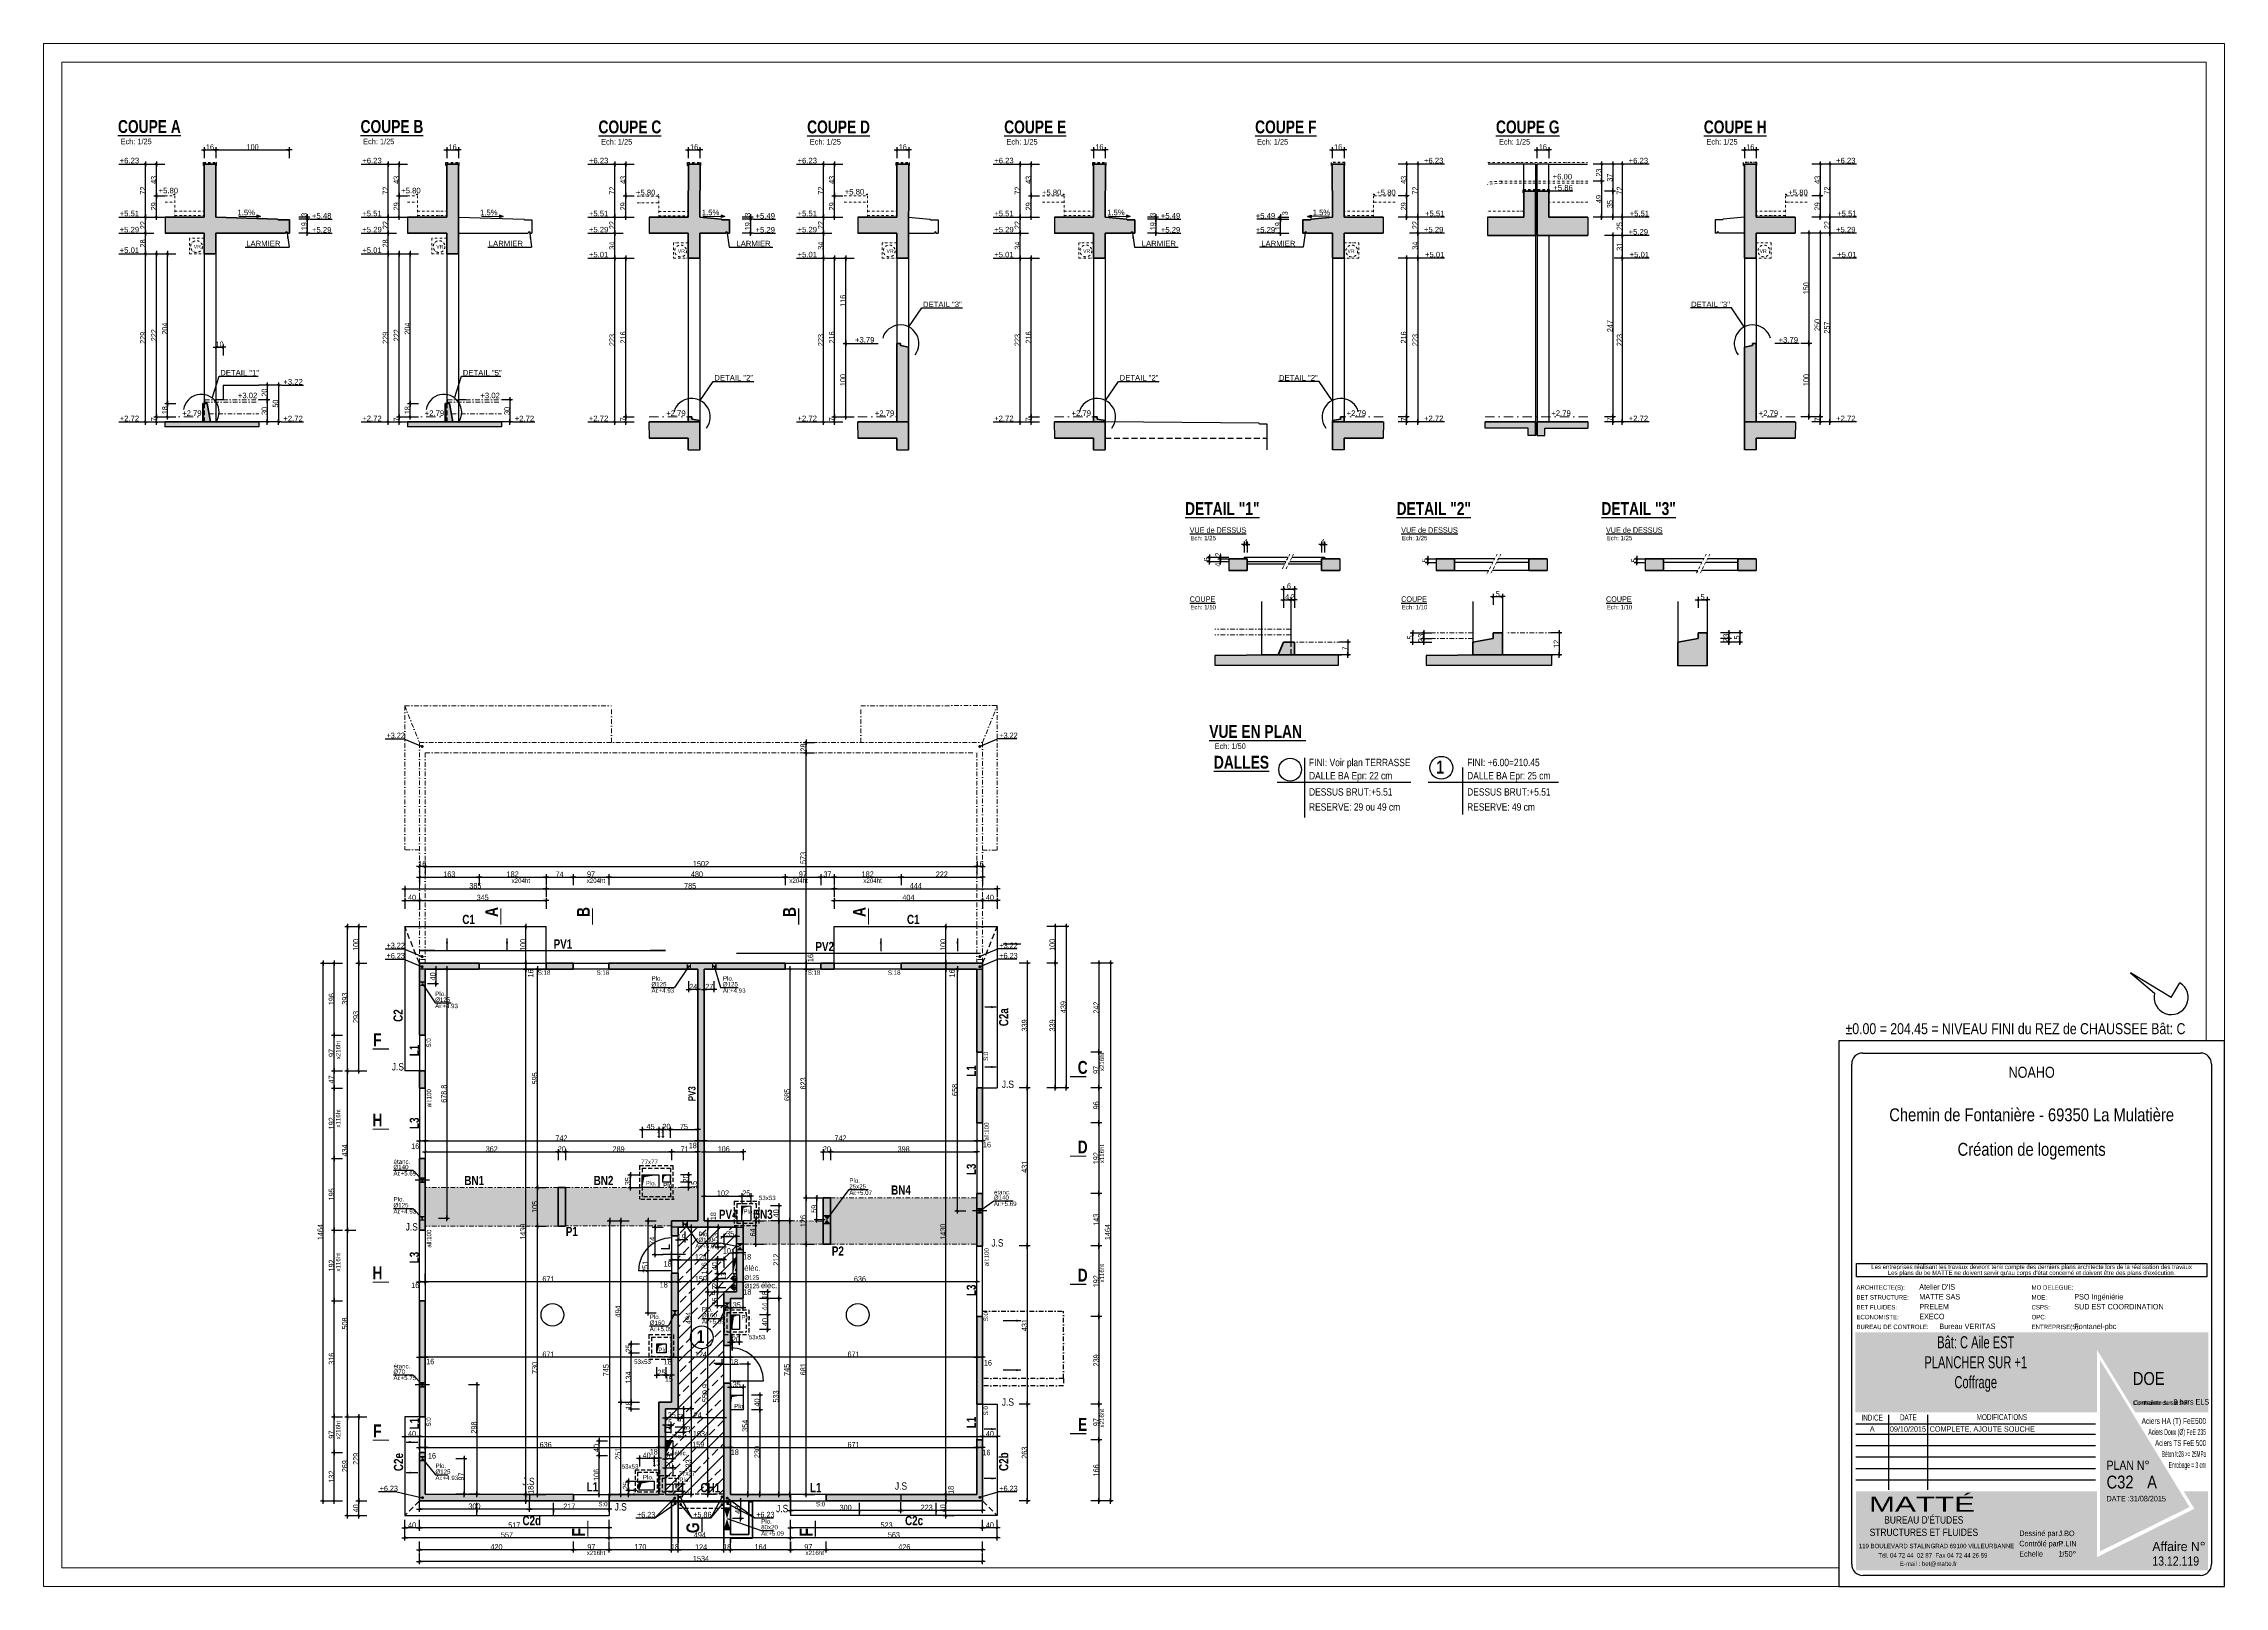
# Model space of a CAD drawing. Header units: centimetres. Extents: x 74297 to 80237, y -23027 to -18827.
import ezdxf
from ezdxf.enums import TextEntityAlignment as Align

# ---------------------------------------------------------------- set-up
doc = ezdxf.new("R2010")
doc.units = ezdxf.units.CM
doc.header["$LTSCALE"] = 0.5
for name, pattern in [('CACHE2', [4.7625, 3.175, -1.5875]), ('CACHEX2', [19.05, 12.7, -6.35]), ('TIRETPT2', [12.7, 6.35, -3.175, 0, -3.175]), ('TIRETPTX2', [50.8, 25.4, -12.7, 0, -12.7])]:
    doc.linetypes.add(name, pattern=pattern)
doc.layers.get('DEFPOINTS').update_dxf_attribs({"linetype": 'CONTINUOUS'})
for name, color, linetype in [('01-cartouche', 7, 'CONTINUOUS'), ('01-cartouche-cage A', 7, 'CONTINUOUS'), ('01_cote_gen', 4, 'CONTINUOUS'), ('01_isolant ext', 2, 'TIRETPTX2'), ('01_linteaux', 2, 'CONTINUOUS'), ('01_poch_BN', 9, 'CONTINUOUS'), ('01_poch_murs', 253, 'CONTINUOUS'), ('01_poch_poteaux', 250, 'CONTINUOUS'), ('01_resv', 32, 'CONTINUOUS'), ('01_texte', 230, 'CONTINUOUS'), ('AA_COTES', 2, 'CONTINUOUS')]:
    doc.layers.add(name, color=color, linetype=linetype)
for name, color, linetype, lineweight in [('01_Cad_1_', 5, 'CONTINUOUS', 9), ('01_murs_coup', 5, 'CONTINUOUS', 60), ('01_tram_axes', 2, 'TIRETPTX2', 9)]:
    doc.layers.add(name, color=color, linetype=linetype, lineweight=lineweight)
doc.styles.add('ARIAL', font='arial.ttf')
doc.styles.add('ARIAL NA', font='ARIALN.TTF')
doc.styles.add('Arial Narrow', font='ARIALN.TTF')
doc.styles.add('cartouche', font='ARIALN.TTF', dxfattribs={"width": 0.01})
doc.styles.add('impact', font='impact.ttf')
doc.styles.add('MATTE_TXT', font='arial.ttf')
doc.styles.add('STYLE2', font='ARIALN.TTF')
doc.styles.add('stylemattecart', font='ARIALN.TTF')
doc.dimstyles.new('JB10', dxfattribs={"dimscale": 0.1, "dimtxt": 150, "dimasz": 15, "dimexe": 0.1, "dimexo": 0.1, "dimgap": 0.09, "dimtad": 1, "dimdec": 1, "dimlfac": 0.2, "dimdsep": 46, "dimtxsty": 'STYLE2', "dimblk1": 'BOND_G', "dimblk2": 'BOND_D', "dimsah": 1, "dimcen": 1.5, "dimdle": 0.01, "dimse1": 1, "dimse2": 1, "dimclrd": 4, "dimclre": 2, "dimclrt": 6, "dimazin": 2, "dimtfac": 2.333333, "dimtdec": 1, "dimtix": 1, "dimtmove": 2, "dimatfit": 3, "dimldrblk": 'BOND_G', "dimfxl": 1, "dimtolj": 1, "dimtzin": 0, "dimarcsym": 0})
doc.dimstyles.new('JB25', dxfattribs={"dimscale": 0.1, "dimtxt": 150, "dimasz": 15, "dimexe": 0.1, "dimexo": 0.1, "dimgap": 0.09, "dimtad": 1, "dimdec": 1, "dimlfac": 0.5, "dimdsep": 46, "dimtxsty": 'STYLE2', "dimblk1": 'BOND_G', "dimblk2": 'BOND_D', "dimsah": 1, "dimcen": 1.5, "dimdle": 0.01, "dimse1": 1, "dimse2": 1, "dimclrd": 4, "dimclre": 2, "dimclrt": 6, "dimazin": 2, "dimtfac": 2.333333, "dimtdec": 1, "dimtix": 1, "dimtmove": 2, "dimatfit": 3, "dimldrblk": 'BOND_G', "dimfxl": 1, "dimtolj": 1, "dimtzin": 0, "dimarcsym": 0})
doc.dimstyles.new('JB50', dxfattribs={"dimscale": 0.1, "dimtxt": 150, "dimasz": 15, "dimexe": 0.1, "dimexo": 0.1, "dimgap": 0.09, "dimtad": 1, "dimdec": 1, "dimdsep": 46, "dimtxsty": 'STYLE2', "dimblk1": 'BOND_G', "dimblk2": 'BOND_D', "dimsah": 1, "dimcen": 1.5, "dimdle": 0.01, "dimse1": 1, "dimse2": 1, "dimclrd": 4, "dimclre": 2, "dimclrt": 6, "dimazin": 2, "dimtfac": 2.333333, "dimtdec": 1, "dimtix": 1, "dimtmove": 2, "dimatfit": 3, "dimldrblk": 'BOND_G', "dimfxl": 1, "dimtolj": 1, "dimtzin": 0, "dimarcsym": 0})

# ---------------------------------------------------------------- blocks, each defined once
blk = doc.blocks.new('BOND_G')
at = {"layer": 'AA_COTES', "color": 0}
for p, q in [((5, 0), (-5, 0)), ((1.8, 1.8), (-1.8, -1.8)), ((0, -5), (0, 15))]:
    blk.add_line(p, q, dxfattribs=at)
blk = doc.blocks.new('BOND_D')
at = {"layer": 'AA_COTES', "color": 0}
for p, q in [((5, 0), (-5, 0)), ((-1.8, -1.8), (1.8, 1.8)), ((0, 5), (0, -15))]:
    blk.add_line(p, q, dxfattribs=at)
blk = doc.blocks.new('*D19')
at = {"layer": '01_cote_gen', "color": 4, "lineweight": -2, "transparency": 16777216}
blk.add_line((75322.2, -22619.1), (76853.2, -22619.1), dxfattribs=at)
at = {"layer": 'DEFPOINTS', "color": 0, "transparency": 16777216}
for p in [(76854.7, -22619.1), (76854.7, -22633.4), (75320.7, -22728.4)]:
    blk.add_point(p, dxfattribs=at)
at = {"layer": '01_cote_gen', "color": 4, "lineweight": -2, "transparency": 16777216, "xscale": 1.5, "yscale": 1.5, "zscale": 1.5, "rotation": 180}
blk.add_blockref('BOND_G', (75320.7, -22619.1), dxfattribs=at)
at = {"layer": '01_cote_gen', "color": 4, "lineweight": -2, "transparency": 16777216, "xscale": 1.5, "yscale": 1.5, "zscale": 1.5}
blk.add_blockref('BOND_D', (76854.7, -22619.1), dxfattribs=at)
at = {"layer": '01_cote_gen', "color": 6, "transparency": 16777216, "insert": (76087.7, -22611.4), "char_height": 15, "attachment_point": 5, "style": 'STYLE2'}
blk.add_mtext('\\A1;1534', dxfattribs=at)
blk = doc.blocks.new('*D20')
at = {"layer": '01_cote_gen', "color": 4, "lineweight": -2, "transparency": 16777216}
blk.add_line((75335.2, -22649), (75322.2, -22649), dxfattribs=at)
at = {"layer": 'DEFPOINTS', "color": 0, "transparency": 16777216}
for p in [(75320.7, -22649), (75320.7, -22664.3), (75336.7, -22664.2)]:
    blk.add_point(p, dxfattribs=at)
at = {"layer": '01_cote_gen', "color": 4, "lineweight": -2, "transparency": 16777216, "xscale": 1.5, "yscale": 1.5, "zscale": 1.5, "rotation": 180}
blk.add_blockref('BOND_D', (75320.7, -22649), dxfattribs=at)
at = {"layer": '01_cote_gen', "color": 4, "lineweight": -2, "transparency": 16777216, "xscale": 1.5, "yscale": 1.5, "zscale": 1.5}
blk.add_blockref('BOND_G', (75336.7, -22649), dxfattribs=at)
at = {"layer": '01_cote_gen', "color": 6, "transparency": 16777216, "insert": (75355.1, -22671.6), "char_height": 15, "attachment_point": 5, "style": 'STYLE2'}
blk.add_mtext('\\A1;16', dxfattribs=at)
blk = doc.blocks.new('*D21')
at = {"layer": '01_cote_gen', "color": 4, "lineweight": -2, "transparency": 16777216}
blk.add_line((75338.2, -22649), (75971.2, -22649), dxfattribs=at)
at = {"layer": 'DEFPOINTS', "color": 0, "transparency": 16777216}
for p in [(75336.7, -22661.4), (75972.7, -22649), (75972.7, -22691.9)]:
    blk.add_point(p, dxfattribs=at)
at = {"layer": '01_cote_gen', "color": 4, "lineweight": -2, "transparency": 16777216, "xscale": 1.5, "yscale": 1.5, "zscale": 1.5, "rotation": 180}
blk.add_blockref('BOND_G', (75336.7, -22649), dxfattribs=at)
at = {"layer": '01_cote_gen', "color": 4, "lineweight": -2, "transparency": 16777216, "xscale": 1.5, "yscale": 1.5, "zscale": 1.5}
blk.add_blockref('BOND_D', (75972.7, -22649), dxfattribs=at)
at = {"layer": '01_cote_gen', "color": 6, "transparency": 16777216, "insert": (75664.6, -22641.3), "char_height": 15, "attachment_point": 5, "style": 'STYLE2'}
blk.add_mtext('\\A1;636', dxfattribs=at)
blk = doc.blocks.new('*D22')
at = {"layer": '01_cote_gen', "color": 4, "lineweight": -2, "transparency": 16777216}
blk.add_line((75974.2, -22649), (75989.2, -22649), dxfattribs=at)
at = {"layer": 'DEFPOINTS', "color": 0, "transparency": 16777216}
for p in [(75990.7, -22649), (75972.7, -22691.9), (75990.7, -22700.1)]:
    blk.add_point(p, dxfattribs=at)
at = {"layer": '01_cote_gen', "color": 4, "lineweight": -2, "transparency": 16777216, "xscale": 1.5, "yscale": 1.5, "zscale": 1.5, "rotation": 180}
blk.add_blockref('BOND_G', (75972.7, -22649), dxfattribs=at)
at = {"layer": '01_cote_gen', "color": 4, "lineweight": -2, "transparency": 16777216, "xscale": 1.5, "yscale": 1.5, "zscale": 1.5}
blk.add_blockref('BOND_D', (75990.7, -22649), dxfattribs=at)
at = {"layer": '01_cote_gen', "color": 6, "transparency": 16777216, "insert": (75959.1, -22660.5), "char_height": 15, "attachment_point": 5, "style": 'STYLE2'}
blk.add_mtext('\\A1;18', dxfattribs=at)
blk = doc.blocks.new('*D23')
at = {"layer": '01_cote_gen', "color": 4, "lineweight": -2, "transparency": 16777216}
blk.add_line((75992.2, -22649), (76148.2, -22649), dxfattribs=at)
at = {"layer": 'DEFPOINTS', "color": 0, "transparency": 16777216}
for p in [(76149.7, -22649), (75990.7, -22700.1), (76149.7, -22700.1)]:
    blk.add_point(p, dxfattribs=at)
at = {"layer": '01_cote_gen', "color": 4, "lineweight": -2, "transparency": 16777216, "xscale": 1.5, "yscale": 1.5, "zscale": 1.5, "rotation": 180}
blk.add_blockref('BOND_G', (75990.7, -22649), dxfattribs=at)
at = {"layer": '01_cote_gen', "color": 4, "lineweight": -2, "transparency": 16777216, "xscale": 1.5, "yscale": 1.5, "zscale": 1.5}
blk.add_blockref('BOND_D', (76149.7, -22649), dxfattribs=at)
at = {"layer": '01_cote_gen', "color": 6, "transparency": 16777216, "insert": (76080.2, -22640.8), "char_height": 15, "attachment_point": 5, "style": 'STYLE2'}
blk.add_mtext('\\A1;159', dxfattribs=at)
blk = doc.blocks.new('*D24')
at = {"layer": '01_cote_gen', "color": 4, "lineweight": -2, "transparency": 16777216}
blk.add_line((76151.2, -22649), (76166.2, -22649), dxfattribs=at)
at = {"layer": 'DEFPOINTS', "color": 0, "transparency": 16777216}
for p in [(76167.7, -22649), (76149.7, -22700.1), (76167.7, -22700.1)]:
    blk.add_point(p, dxfattribs=at)
at = {"layer": '01_cote_gen', "color": 4, "lineweight": -2, "transparency": 16777216, "xscale": 1.5, "yscale": 1.5, "zscale": 1.5, "rotation": 180}
blk.add_blockref('BOND_G', (76149.7, -22649), dxfattribs=at)
at = {"layer": '01_cote_gen', "color": 4, "lineweight": -2, "transparency": 16777216, "xscale": 1.5, "yscale": 1.5, "zscale": 1.5}
blk.add_blockref('BOND_D', (76167.7, -22649), dxfattribs=at)
at = {"layer": '01_cote_gen', "color": 6, "transparency": 16777216, "insert": (76179.8, -22661.8), "char_height": 15, "attachment_point": 5, "style": 'STYLE2'}
blk.add_mtext('\\A1;18', dxfattribs=at)
blk = doc.blocks.new('*D25')
at = {"layer": '01_cote_gen', "color": 4, "lineweight": -2, "transparency": 16777216}
blk.add_line((76169.2, -22649), (76837.2, -22649), dxfattribs=at)
at = {"layer": 'DEFPOINTS', "color": 0, "transparency": 16777216}
for p in [(76838.7, -22621.9), (76167.7, -22663.1), (76838.7, -22649)]:
    blk.add_point(p, dxfattribs=at)
at = {"layer": '01_cote_gen', "color": 4, "lineweight": -2, "transparency": 16777216, "xscale": 1.5, "yscale": 1.5, "zscale": 1.5, "rotation": 180}
blk.add_blockref('BOND_G', (76167.7, -22649), dxfattribs=at)
at = {"layer": '01_cote_gen', "color": 4, "lineweight": -2, "transparency": 16777216, "xscale": 1.5, "yscale": 1.5, "zscale": 1.5}
blk.add_blockref('BOND_D', (76838.7, -22649), dxfattribs=at)
at = {"layer": '01_cote_gen', "color": 6, "transparency": 16777216, "insert": (76503.2, -22641.3), "char_height": 15, "attachment_point": 5, "style": 'STYLE2'}
blk.add_mtext('\\A1;671', dxfattribs=at)
blk = doc.blocks.new('*D26')
at = {"layer": '01_cote_gen', "color": 4, "lineweight": -2, "transparency": 16777216}
blk.add_line((76853.2, -22649), (76840.2, -22649), dxfattribs=at)
at = {"layer": 'DEFPOINTS', "color": 0, "transparency": 16777216}
for p in [(76838.7, -22649), (76838.7, -22656.5), (76854.7, -22641.6)]:
    blk.add_point(p, dxfattribs=at)
at = {"layer": '01_cote_gen', "color": 4, "lineweight": -2, "transparency": 16777216, "xscale": 1.5, "yscale": 1.5, "zscale": 1.5, "rotation": 180}
blk.add_blockref('BOND_D', (76838.7, -22649), dxfattribs=at)
at = {"layer": '01_cote_gen', "color": 4, "lineweight": -2, "transparency": 16777216, "xscale": 1.5, "yscale": 1.5, "zscale": 1.5}
blk.add_blockref('BOND_G', (76854.7, -22649), dxfattribs=at)
at = {"layer": '01_cote_gen', "color": 6, "transparency": 16777216, "insert": (76865.3, -22662.6), "char_height": 15, "attachment_point": 5, "style": 'STYLE2'}
blk.add_mtext('\\A1;16', dxfattribs=at)
blk = doc.blocks.new('*D27')
at = {"layer": '01_cote_gen', "color": 4, "lineweight": -2, "transparency": 16777216}
blk.add_line((76006.2, -22402.9), (75338.2, -22402.9), dxfattribs=at)
at = {"layer": 'DEFPOINTS', "color": 0, "transparency": 16777216}
for p in [(75336.7, -22393.7), (76007.7, -22393.7), (75336.7, -22402.9)]:
    blk.add_point(p, dxfattribs=at)
at = {"layer": '01_cote_gen', "color": 4, "lineweight": -2, "transparency": 16777216, "xscale": 1.5, "yscale": 1.5, "zscale": 1.5, "rotation": 180}
blk.add_blockref('BOND_D', (75336.7, -22402.9), dxfattribs=at)
at = {"layer": '01_cote_gen', "color": 4, "lineweight": -2, "transparency": 16777216, "xscale": 1.5, "yscale": 1.5, "zscale": 1.5}
blk.add_blockref('BOND_G', (76007.7, -22402.9), dxfattribs=at)
at = {"layer": '01_cote_gen', "color": 6, "transparency": 16777216, "insert": (75672.2, -22395.3), "char_height": 15, "attachment_point": 5, "style": 'STYLE2'}
blk.add_mtext('\\A1;671', dxfattribs=at)
blk = doc.blocks.new('*D28')
at = {"layer": '01_cote_gen', "color": 4, "lineweight": -2, "transparency": 16777216}
blk.add_line((75335.2, -22402.9), (75322.2, -22402.9), dxfattribs=at)
at = {"layer": 'DEFPOINTS', "color": 0, "transparency": 16777216}
for p in [(75320.7, -22402.9), (75320.7, -22423.1), (75336.7, -22423.1)]:
    blk.add_point(p, dxfattribs=at)
at = {"layer": '01_cote_gen', "color": 4, "lineweight": -2, "transparency": 16777216, "xscale": 1.5, "yscale": 1.5, "zscale": 1.5, "rotation": 180}
blk.add_blockref('BOND_D', (75320.7, -22402.9), dxfattribs=at)
at = {"layer": '01_cote_gen', "color": 4, "lineweight": -2, "transparency": 16777216, "xscale": 1.5, "yscale": 1.5, "zscale": 1.5}
blk.add_blockref('BOND_G', (75336.7, -22402.9), dxfattribs=at)
at = {"layer": '01_cote_gen', "color": 6, "transparency": 16777216, "insert": (75350.2, -22414.8), "char_height": 15, "attachment_point": 5, "style": 'STYLE2'}
blk.add_mtext('\\A1;16', dxfattribs=at)
blk = doc.blocks.new('*D29')
at = {"layer": '01_cote_gen', "color": 4, "lineweight": -2, "transparency": 16777216}
blk.add_line((76024.2, -22402.9), (76009.2, -22402.9), dxfattribs=at)
at = {"layer": 'DEFPOINTS', "color": 0, "transparency": 16777216}
for p in [(76007.7, -22393.7), (76025.7, -22383.3), (76007.7, -22402.9)]:
    blk.add_point(p, dxfattribs=at)
at = {"layer": '01_cote_gen', "color": 4, "lineweight": -2, "transparency": 16777216, "xscale": 1.5, "yscale": 1.5, "zscale": 1.5, "rotation": 180}
blk.add_blockref('BOND_D', (76007.7, -22402.9), dxfattribs=at)
at = {"layer": '01_cote_gen', "color": 4, "lineweight": -2, "transparency": 16777216, "xscale": 1.5, "yscale": 1.5, "zscale": 1.5}
blk.add_blockref('BOND_G', (76025.7, -22402.9), dxfattribs=at)
at = {"layer": '01_cote_gen', "color": 6, "transparency": 16777216, "insert": (75996.9, -22415.4), "char_height": 15, "attachment_point": 5, "style": 'STYLE2'}
blk.add_mtext('\\A1;18', dxfattribs=at)
blk = doc.blocks.new('*D30')
at = {"layer": '01_cote_gen', "color": 4, "lineweight": -2, "transparency": 16777216}
blk.add_line((76148.2, -22402.9), (76027.2, -22402.9), dxfattribs=at)
at = {"layer": 'DEFPOINTS', "color": 0, "transparency": 16777216}
for p in [(76025.7, -22386.9), (76149.7, -22386.9), (76025.7, -22402.9)]:
    blk.add_point(p, dxfattribs=at)
at = {"layer": '01_cote_gen', "color": 4, "lineweight": -2, "transparency": 16777216, "xscale": 1.5, "yscale": 1.5, "zscale": 1.5, "rotation": 180}
blk.add_blockref('BOND_D', (76025.7, -22402.9), dxfattribs=at)
at = {"layer": '01_cote_gen', "color": 4, "lineweight": -2, "transparency": 16777216, "xscale": 1.5, "yscale": 1.5, "zscale": 1.5}
blk.add_blockref('BOND_G', (76149.7, -22402.9), dxfattribs=at)
at = {"layer": '01_cote_gen', "color": 6, "transparency": 16777216, "insert": (76087.7, -22395.4), "char_height": 15, "attachment_point": 5, "style": 'STYLE2'}
blk.add_mtext('\\A1;124', dxfattribs=at)
blk = doc.blocks.new('*D31')
at = {"layer": '01_cote_gen', "color": 4, "lineweight": -2, "transparency": 16777216}
blk.add_line((76166.2, -22402.9), (76151.2, -22402.9), dxfattribs=at)
at = {"layer": 'DEFPOINTS', "color": 0, "transparency": 16777216}
for p in [(76149.7, -22395.4), (76149.7, -22402.9), (76167.7, -22396)]:
    blk.add_point(p, dxfattribs=at)
at = {"layer": '01_cote_gen', "color": 4, "lineweight": -2, "transparency": 16777216, "xscale": 1.5, "yscale": 1.5, "zscale": 1.5, "rotation": 180}
blk.add_blockref('BOND_D', (76149.7, -22402.9), dxfattribs=at)
at = {"layer": '01_cote_gen', "color": 4, "lineweight": -2, "transparency": 16777216, "xscale": 1.5, "yscale": 1.5, "zscale": 1.5}
blk.add_blockref('BOND_G', (76167.7, -22402.9), dxfattribs=at)
at = {"layer": '01_cote_gen', "color": 6, "transparency": 16777216, "insert": (76177.8, -22415.6), "char_height": 15, "attachment_point": 5, "style": 'STYLE2'}
blk.add_mtext('\\A1;18', dxfattribs=at)
blk = doc.blocks.new('*D32')
at = {"layer": '01_cote_gen', "color": 4, "lineweight": -2, "transparency": 16777216}
blk.add_line((76837.2, -22402.9), (76169.2, -22402.9), dxfattribs=at)
at = {"layer": 'DEFPOINTS', "color": 0, "transparency": 16777216}
for p in [(76167.7, -22373.6), (76167.7, -22402.9), (76838.7, -22414.7)]:
    blk.add_point(p, dxfattribs=at)
at = {"layer": '01_cote_gen', "color": 4, "lineweight": -2, "transparency": 16777216, "xscale": 1.5, "yscale": 1.5, "zscale": 1.5, "rotation": 180}
blk.add_blockref('BOND_D', (76167.7, -22402.9), dxfattribs=at)
at = {"layer": '01_cote_gen', "color": 4, "lineweight": -2, "transparency": 16777216, "xscale": 1.5, "yscale": 1.5, "zscale": 1.5}
blk.add_blockref('BOND_G', (76838.7, -22402.9), dxfattribs=at)
at = {"layer": '01_cote_gen', "color": 6, "transparency": 16777216, "insert": (76503.2, -22395.3), "char_height": 15, "attachment_point": 5, "style": 'STYLE2'}
blk.add_mtext('\\A1;671', dxfattribs=at)
blk = doc.blocks.new('*D33')
at = {"layer": '01_cote_gen', "color": 4, "lineweight": -2, "transparency": 16777216}
blk.add_line((76201.2, -22268.9), (76169.2, -22268.9), dxfattribs=at)
at = {"layer": 'DEFPOINTS', "color": 0, "transparency": 16777216}
for p in [(76167.7, -22243.4), (76167.7, -22268.9), (76202.7, -22243.4)]:
    blk.add_point(p, dxfattribs=at)
at = {"layer": '01_cote_gen', "color": 4, "lineweight": -2, "transparency": 16777216, "xscale": 1.5, "yscale": 1.5, "zscale": 1.5, "rotation": 180}
blk.add_blockref('BOND_D', (76167.7, -22268.9), dxfattribs=at)
at = {"layer": '01_cote_gen', "color": 4, "lineweight": -2, "transparency": 16777216, "xscale": 1.5, "yscale": 1.5, "zscale": 1.5}
blk.add_blockref('BOND_G', (76202.7, -22268.9), dxfattribs=at)
at = {"layer": '01_cote_gen', "color": 6, "transparency": 16777216, "insert": (76185.2, -22261.2), "char_height": 15, "attachment_point": 5, "style": 'STYLE2'}
blk.add_mtext('\\A1;35', dxfattribs=at)
blk = doc.blocks.new('*D34')
at = {"layer": '01_cote_gen', "color": 4, "lineweight": -2, "transparency": 16777216}
blk.add_line((76837.2, -22198), (76204.2, -22198), dxfattribs=at)
at = {"layer": 'DEFPOINTS', "color": 0, "transparency": 16777216}
for p in [(76202.7, -22185), (76202.7, -22198), (76838.7, -22185)]:
    blk.add_point(p, dxfattribs=at)
at = {"layer": '01_cote_gen', "color": 4, "lineweight": -2, "transparency": 16777216, "xscale": 1.5, "yscale": 1.5, "zscale": 1.5, "rotation": 180}
blk.add_blockref('BOND_D', (76202.7, -22198), dxfattribs=at)
at = {"layer": '01_cote_gen', "color": 4, "lineweight": -2, "transparency": 16777216, "xscale": 1.5, "yscale": 1.5, "zscale": 1.5}
blk.add_blockref('BOND_G', (76838.7, -22198), dxfattribs=at)
at = {"layer": '01_cote_gen', "color": 6, "transparency": 16777216, "insert": (76520.7, -22190.4), "char_height": 15, "attachment_point": 5, "style": 'STYLE2'}
blk.add_mtext('\\A1;636', dxfattribs=at)
blk = doc.blocks.new('*D35')
at = {"layer": '01_cote_gen', "color": 4, "lineweight": -2, "transparency": 16777216}
blk.add_line((76201.2, -22198), (76186.2, -22198), dxfattribs=at)
at = {"layer": 'DEFPOINTS', "color": 0, "transparency": 16777216}
for p in [(76184.7, -22173.2), (76184.7, -22198), (76202.7, -22185)]:
    blk.add_point(p, dxfattribs=at)
at = {"layer": '01_cote_gen', "color": 4, "lineweight": -2, "transparency": 16777216, "xscale": 1.5, "yscale": 1.5, "zscale": 1.5, "rotation": 180}
blk.add_blockref('BOND_D', (76184.7, -22198), dxfattribs=at)
at = {"layer": '01_cote_gen', "color": 4, "lineweight": -2, "transparency": 16777216, "xscale": 1.5, "yscale": 1.5, "zscale": 1.5}
blk.add_blockref('BOND_G', (76202.7, -22198), dxfattribs=at)
at = {"layer": '01_cote_gen', "color": 6, "transparency": 16777216, "insert": (76214, -22225.4), "char_height": 15, "attachment_point": 5, "style": 'STYLE2'}
blk.add_mtext('\\A1;18', dxfattribs=at)
blk = doc.blocks.new('*D36')
at = {"layer": '01_cote_gen', "color": 4, "lineweight": -2, "transparency": 16777216}
blk.add_line((76183.2, -22198), (76027.2, -22198), dxfattribs=at)
at = {"layer": 'DEFPOINTS', "color": 0, "transparency": 16777216}
for p in [(76025.7, -22185), (76025.7, -22198), (76184.7, -22173.2)]:
    blk.add_point(p, dxfattribs=at)
at = {"layer": '01_cote_gen', "color": 4, "lineweight": -2, "transparency": 16777216, "xscale": 1.5, "yscale": 1.5, "zscale": 1.5, "rotation": 180}
blk.add_blockref('BOND_D', (76025.7, -22198), dxfattribs=at)
at = {"layer": '01_cote_gen', "color": 4, "lineweight": -2, "transparency": 16777216, "xscale": 1.5, "yscale": 1.5, "zscale": 1.5}
blk.add_blockref('BOND_G', (76184.7, -22198), dxfattribs=at)
at = {"layer": '01_cote_gen', "color": 6, "transparency": 16777216, "insert": (76087.6, -22189.8), "char_height": 15, "attachment_point": 5, "style": 'STYLE2'}
blk.add_mtext('\\A1;159', dxfattribs=at)
blk = doc.blocks.new('*D37')
at = {"layer": '01_cote_gen', "color": 4, "lineweight": -2, "transparency": 16777216}
blk.add_line((76024.2, -22198), (76009.3, -22198), dxfattribs=at)
at = {"layer": 'DEFPOINTS', "color": 0, "transparency": 16777216}
for p in [(76007.8, -22185), (76007.8, -22198), (76025.7, -22185)]:
    blk.add_point(p, dxfattribs=at)
at = {"layer": '01_cote_gen', "color": 4, "lineweight": -2, "transparency": 16777216, "xscale": 1.5, "yscale": 1.5, "zscale": 1.5, "rotation": 180}
blk.add_blockref('BOND_D', (76007.8, -22198), dxfattribs=at)
at = {"layer": '01_cote_gen', "color": 4, "lineweight": -2, "transparency": 16777216, "xscale": 1.5, "yscale": 1.5, "zscale": 1.5}
blk.add_blockref('BOND_G', (76025.7, -22198), dxfattribs=at)
at = {"layer": '01_cote_gen', "color": 6, "transparency": 16777216, "insert": (75986.2, -22205.8), "char_height": 15, "attachment_point": 5, "style": 'STYLE2'}
blk.add_mtext('\\A1;18', dxfattribs=at)
blk = doc.blocks.new('*D38')
at = {"layer": '01_cote_gen', "color": 4, "lineweight": -2, "transparency": 16777216}
blk.add_line((76148.2, -22568), (76027.2, -22568), dxfattribs=at)
at = {"layer": 'DEFPOINTS', "color": 0, "transparency": 16777216}
for p in [(76025.7, -22548.1), (76025.7, -22568), (76149.7, -22553.1)]:
    blk.add_point(p, dxfattribs=at)
at = {"layer": '01_cote_gen', "color": 4, "lineweight": -2, "transparency": 16777216, "xscale": 1.5, "yscale": 1.5, "zscale": 1.5, "rotation": 180}
blk.add_blockref('BOND_D', (76025.7, -22568), dxfattribs=at)
at = {"layer": '01_cote_gen', "color": 4, "lineweight": -2, "transparency": 16777216, "xscale": 1.5, "yscale": 1.5, "zscale": 1.5}
blk.add_blockref('BOND_G', (76149.7, -22568), dxfattribs=at)
at = {"layer": '01_cote_gen', "color": 6, "transparency": 16777216, "insert": (76073.4, -22560.4), "char_height": 15, "attachment_point": 5, "style": 'STYLE2'}
blk.add_mtext('\\A1;124', dxfattribs=at)
blk = doc.blocks.new('*D39')
at = {"layer": '01_cote_gen', "color": 4, "lineweight": -2, "transparency": 16777216}
blk.add_line((76024.2, -22568), (75992.2, -22568), dxfattribs=at)
at = {"layer": 'DEFPOINTS', "color": 0, "transparency": 16777216}
for p in [(75990.7, -22548.1), (75990.7, -22568), (76025.7, -22548.1)]:
    blk.add_point(p, dxfattribs=at)
at = {"layer": '01_cote_gen', "color": 4, "lineweight": -2, "transparency": 16777216, "xscale": 1.5, "yscale": 1.5, "zscale": 1.5, "rotation": 180}
blk.add_blockref('BOND_D', (75990.7, -22568), dxfattribs=at)
at = {"layer": '01_cote_gen', "color": 4, "lineweight": -2, "transparency": 16777216, "xscale": 1.5, "yscale": 1.5, "zscale": 1.5}
blk.add_blockref('BOND_G', (76025.7, -22568), dxfattribs=at)
at = {"layer": '01_cote_gen', "color": 6, "transparency": 16777216, "insert": (76008.2, -22560.3), "char_height": 15, "attachment_point": 5, "style": 'STYLE2'}
blk.add_mtext('\\A1;35', dxfattribs=at)
blk = doc.blocks.new('*D40')
at = {"layer": '01_cote_gen', "color": 4, "lineweight": -2, "transparency": 16777216}
blk.add_line((76027.2, -22137.6), (76148.2, -22137.6), dxfattribs=at)
at = {"layer": 'DEFPOINTS', "color": 0, "transparency": 16777216}
for p in [(76025.7, -22137.1), (76149.7, -22137.6), (76149.7, -22225.4)]:
    blk.add_point(p, dxfattribs=at)
at = {"layer": '01_cote_gen', "color": 4, "lineweight": -2, "transparency": 16777216, "xscale": 1.5, "yscale": 1.5, "zscale": 1.5, "rotation": 180}
blk.add_blockref('BOND_G', (76025.7, -22137.6), dxfattribs=at)
at = {"layer": '01_cote_gen', "color": 4, "lineweight": -2, "transparency": 16777216, "xscale": 1.5, "yscale": 1.5, "zscale": 1.5}
blk.add_blockref('BOND_D', (76149.7, -22137.6), dxfattribs=at)
at = {"layer": '01_cote_gen', "color": 6, "transparency": 16777216, "insert": (76087.7, -22130), "char_height": 15, "attachment_point": 5, "style": 'STYLE2'}
blk.add_mtext('\\A1;124', dxfattribs=at)
blk = doc.blocks.new('*D41')
at = {"layer": '01_cote_gen', "color": 4, "lineweight": -2, "transparency": 16777216}
blk.add_line((76151.2, -22074.4), (76183.2, -22074.4), dxfattribs=at)
at = {"layer": 'DEFPOINTS', "color": 0, "transparency": 16777216}
for p in [(76149.7, -22081.9), (76184.7, -22074.4), (76184.7, -22081.9)]:
    blk.add_point(p, dxfattribs=at)
at = {"layer": '01_cote_gen', "color": 4, "lineweight": -2, "transparency": 16777216, "xscale": 1.5, "yscale": 1.5, "zscale": 1.5, "rotation": 180}
blk.add_blockref('BOND_G', (76149.7, -22074.4), dxfattribs=at)
at = {"layer": '01_cote_gen', "color": 4, "lineweight": -2, "transparency": 16777216, "xscale": 1.5, "yscale": 1.5, "zscale": 1.5}
blk.add_blockref('BOND_D', (76184.7, -22074.4), dxfattribs=at)
at = {"layer": '01_cote_gen', "color": 6, "transparency": 16777216, "insert": (76167.2, -22066.8), "char_height": 15, "attachment_point": 5, "style": 'STYLE2'}
blk.add_mtext('\\A1;35', dxfattribs=at)
blk = doc.blocks.new('*D42')
at = {"layer": '01_cote_gen', "color": 4, "lineweight": -2, "ltscale": 2, "transparency": 16777216}
blk.add_line((77171.7, -21670.8), (77171.7, -21763.8), dxfattribs=at)
at = {"layer": 'DEFPOINTS', "color": 0, "ltscale": 2, "transparency": 16777216}
for p in [(77139.9, -21669.3), (77149.2, -21765.3), (77171.7, -21765.3)]:
    blk.add_point(p, dxfattribs=at)
at = {"layer": '01_cote_gen', "color": 4, "lineweight": -2, "ltscale": 2, "transparency": 16777216, "xscale": 1.5, "yscale": 1.5, "zscale": 1.5}
for name, p, rotation in [('BOND_G', (77171.7, -21669.3), 90), ('BOND_D', (77171.7, -21765.3), 270)]:
    blk.add_blockref(name, p, dxfattribs=dict(at, rotation=rotation))
at = {"layer": '01_cote_gen', "color": 6, "ltscale": 2, "transparency": 16777216, "insert": (77164.1, -21717.3), "char_height": 15, "attachment_point": 5, "rotation": 90, "style": 'STYLE2'}
blk.add_mtext('\\A1;96', dxfattribs=at)
blk = doc.blocks.new('*D43')
at = {"layer": '01_cote_gen', "color": 4, "lineweight": -2, "ltscale": 2, "transparency": 16777216}
blk.add_line((77171.7, -21766.8), (77171.7, -21955.8), dxfattribs=at)
at = {"layer": 'DEFPOINTS', "color": 0, "ltscale": 2, "transparency": 16777216}
for p in [(77149.2, -21765.3), (77149.2, -21957.3), (77171.7, -21957.3)]:
    blk.add_point(p, dxfattribs=at)
at = {"layer": '01_cote_gen', "color": 4, "lineweight": -2, "ltscale": 2, "transparency": 16777216, "xscale": 1.5, "yscale": 1.5, "zscale": 1.5}
for name, p, rotation in [('BOND_G', (77171.7, -21765.3), 90), ('BOND_D', (77171.7, -21957.3), 270)]:
    blk.add_blockref(name, p, dxfattribs=dict(at, rotation=rotation))
at = {"layer": '01_cote_gen', "color": 6, "ltscale": 2, "transparency": 16777216, "insert": (77164.1, -21861.3), "char_height": 15, "attachment_point": 5, "rotation": 90, "style": 'STYLE2'}
blk.add_mtext('\\A1;192', dxfattribs=at)
blk = doc.blocks.new('*D44')
at = {"layer": '01_cote_gen', "color": 4, "lineweight": -2, "transparency": 16777216}
blk.add_line((75610.5, -22792.8), (75610.5, -22777.8), dxfattribs=at)
at = {"layer": 'DEFPOINTS', "color": 0, "transparency": 16777216}
for p in [(75610.5, -22776.3), (75623.6, -22776.3), (75623.6, -22794.3)]:
    blk.add_point(p, dxfattribs=at)
at = {"layer": '01_cote_gen', "color": 4, "lineweight": -2, "transparency": 16777216, "xscale": 1.5, "yscale": 1.5, "zscale": 1.5}
for name, p, rotation in [('BOND_D', (75610.5, -22776.3), 90), ('BOND_G', (75610.5, -22794.3), 270)]:
    blk.add_blockref(name, p, dxfattribs=dict(at, rotation=rotation))
at = {"layer": '01_cote_gen', "color": 6, "transparency": 16777216, "insert": (75624.3, -22764.2), "char_height": 15, "attachment_point": 5, "rotation": 90, "style": 'STYLE2'}
blk.add_mtext('\\A1;18', dxfattribs=at)
blk = doc.blocks.new('*D45')
at = {"layer": '01_cote_gen', "color": 4, "lineweight": -2, "transparency": 16777216}
blk.add_line((76754.9, -22792.8), (76754.9, -22777.8), dxfattribs=at)
at = {"layer": 'DEFPOINTS', "color": 0, "transparency": 16777216}
for p in [(76754.9, -22776.3), (76768, -22776.3), (76768, -22794.3)]:
    blk.add_point(p, dxfattribs=at)
at = {"layer": '01_cote_gen', "color": 4, "lineweight": -2, "transparency": 16777216, "xscale": 1.5, "yscale": 1.5, "zscale": 1.5}
for name, p, rotation in [('BOND_D', (76754.9, -22776.3), 90), ('BOND_G', (76754.9, -22794.3), 270)]:
    blk.add_blockref(name, p, dxfattribs=dict(at, rotation=rotation))
at = {"layer": '01_cote_gen', "color": 6, "transparency": 16777216, "insert": (76768.7, -22764.2), "char_height": 15, "attachment_point": 5, "rotation": 90, "style": 'STYLE2'}
blk.add_mtext('\\A1;18', dxfattribs=at)
blk = doc.blocks.new('*D10')
at = {"layer": '01_cote_gen', "color": 4, "lineweight": -2, "ltscale": 2, "transparency": 16777216}
blk.add_line((75335.2, -22198), (75322.2, -22198), dxfattribs=at)
at = {"layer": 'DEFPOINTS', "color": 0, "ltscale": 2, "transparency": 16777216}
for p in [(75320.7, -22175.5), (75320.7, -22198), (75336.7, -22175.5)]:
    blk.add_point(p, dxfattribs=at)
at = {"layer": '01_cote_gen', "color": 4, "lineweight": -2, "ltscale": 2, "transparency": 16777216, "xscale": 1.5, "yscale": 1.5, "zscale": 1.5, "rotation": 180}
blk.add_blockref('BOND_D', (75320.7, -22198), dxfattribs=at)
at = {"layer": '01_cote_gen', "color": 4, "lineweight": -2, "ltscale": 2, "transparency": 16777216, "xscale": 1.5, "yscale": 1.5, "zscale": 1.5}
blk.add_blockref('BOND_G', (75336.7, -22198), dxfattribs=at)
at = {"layer": '01_cote_gen', "color": 6, "ltscale": 2, "transparency": 16777216, "insert": (75309.4, -22207.3), "char_height": 15, "attachment_point": 5, "style": 'STYLE2'}
blk.add_mtext('\\A1;16', dxfattribs=at)
blk = doc.blocks.new('*D11')
at = {"layer": '01_cote_gen', "color": 4, "lineweight": -2, "ltscale": 2, "transparency": 16777216}
blk.add_line((77171.7, -21573.8), (77171.7, -21667.8), dxfattribs=at)
at = {"layer": 'DEFPOINTS', "color": 0, "ltscale": 2, "transparency": 16777216}
for p in [(77149.2, -21572.3), (77139.9, -21669.3), (77171.7, -21669.3)]:
    blk.add_point(p, dxfattribs=at)
at = {"layer": '01_cote_gen', "color": 4, "lineweight": -2, "ltscale": 2, "transparency": 16777216, "xscale": 1.5, "yscale": 1.5, "zscale": 1.5}
for name, p, rotation in [('BOND_G', (77171.7, -21572.3), 90), ('BOND_D', (77171.7, -21669.3), 270)]:
    blk.add_blockref(name, p, dxfattribs=dict(at, rotation=rotation))
at = {"layer": '01_cote_gen', "color": 6, "ltscale": 2, "transparency": 16777216, "insert": (77164.1, -21620.8), "char_height": 15, "attachment_point": 5, "rotation": 90, "style": 'STYLE2'}
blk.add_mtext('\\A1;97', dxfattribs=at)
blk = doc.blocks.new('*D12')
at = {"layer": '01_cote_gen', "color": 4, "lineweight": -2, "ltscale": 2, "transparency": 16777216}
blk.add_line((77171.7, -22532.8), (77171.7, -22626.8), dxfattribs=at)
at = {"layer": 'DEFPOINTS', "color": 0, "ltscale": 2, "transparency": 16777216}
for p in [(77149.2, -22531.3), (77149.2, -22628.3), (77171.7, -22628.3)]:
    blk.add_point(p, dxfattribs=at)
at = {"layer": '01_cote_gen', "color": 4, "lineweight": -2, "ltscale": 2, "transparency": 16777216, "xscale": 1.5, "yscale": 1.5, "zscale": 1.5}
for name, p, rotation in [('BOND_G', (77171.7, -22531.3), 90), ('BOND_D', (77171.7, -22628.3), 270)]:
    blk.add_blockref(name, p, dxfattribs=dict(at, rotation=rotation))
at = {"layer": '01_cote_gen', "color": 6, "ltscale": 2, "transparency": 16777216, "insert": (77164.1, -22579.8), "char_height": 15, "attachment_point": 5, "rotation": 90, "style": 'STYLE2'}
blk.add_mtext('\\A1;97', dxfattribs=at)
blk = doc.blocks.new('*D13')
at = {"layer": '01_cote_gen', "color": 4, "lineweight": -2, "ltscale": 2, "transparency": 16777216}
blk.add_line((77171.7, -22629.8), (77171.7, -22792.8), dxfattribs=at)
at = {"layer": 'DEFPOINTS', "color": 0, "ltscale": 2, "transparency": 16777216}
for p in [(77149.2, -22628.3), (76942.4, -22794.3), (77171.7, -22794.3)]:
    blk.add_point(p, dxfattribs=at)
at = {"layer": '01_cote_gen', "color": 4, "lineweight": -2, "ltscale": 2, "transparency": 16777216, "xscale": 1.5, "yscale": 1.5, "zscale": 1.5}
for name, p, rotation in [('BOND_G', (77171.7, -22628.3), 90), ('BOND_D', (77171.7, -22794.3), 270)]:
    blk.add_blockref(name, p, dxfattribs=dict(at, rotation=rotation))
at = {"layer": '01_cote_gen', "color": 6, "ltscale": 2, "transparency": 16777216, "insert": (77164.1, -22711.3), "char_height": 15, "attachment_point": 5, "rotation": 90, "style": 'STYLE2'}
blk.add_mtext('\\A1;166', dxfattribs=at)
blk = doc.blocks.new('*D14')
at = {"layer": '01_cote_gen', "color": 4, "lineweight": -2, "ltscale": 2, "transparency": 16777216}
blk.add_line((76853.2, -22402.9), (76840.2, -22402.9), dxfattribs=at)
at = {"layer": 'DEFPOINTS', "color": 0, "ltscale": 2, "transparency": 16777216}
for p in [(76838.7, -22390), (76854.7, -22390), (76838.7, -22402.9)]:
    blk.add_point(p, dxfattribs=at)
at = {"layer": '01_cote_gen', "color": 4, "lineweight": -2, "ltscale": 2, "transparency": 16777216, "xscale": 1.5, "yscale": 1.5, "zscale": 1.5, "rotation": 180}
blk.add_blockref('BOND_D', (76838.7, -22402.9), dxfattribs=at)
at = {"layer": '01_cote_gen', "color": 4, "lineweight": -2, "ltscale": 2, "transparency": 16777216, "xscale": 1.5, "yscale": 1.5, "zscale": 1.5}
blk.add_blockref('BOND_G', (76854.7, -22402.9), dxfattribs=at)
at = {"layer": '01_cote_gen', "color": 6, "ltscale": 2, "transparency": 16777216, "insert": (76869.2, -22418.3), "char_height": 15, "attachment_point": 5, "style": 'STYLE2'}
blk.add_mtext('\\A1;16', dxfattribs=at)
blk = doc.blocks.new('*D15')
at = {"layer": '01_cote_gen', "color": 4, "lineweight": -2, "transparency": 16777216}
blk.add_line((76215.5, -22423.9), (76215.5, -22774.9), dxfattribs=at)
at = {"layer": 'DEFPOINTS', "color": 0, "transparency": 16777216}
for p in [(76190.2, -22422.4), (76204.9, -22776.4), (76215.5, -22776.4)]:
    blk.add_point(p, dxfattribs=at)
at = {"layer": '01_cote_gen', "color": 4, "lineweight": -2, "transparency": 16777216, "xscale": 1.5, "yscale": 1.5, "zscale": 1.5}
for name, p, rotation in [('BOND_G', (76215.5, -22422.4), 90), ('BOND_D', (76215.5, -22776.4), 270)]:
    blk.add_blockref(name, p, dxfattribs=dict(at, rotation=rotation))
at = {"layer": '01_cote_gen', "color": 6, "transparency": 16777216, "insert": (76207.8, -22589.9), "char_height": 15, "attachment_point": 5, "rotation": 90, "style": 'STYLE2'}
blk.add_mtext('\\A1;354', dxfattribs=at)
blk = doc.blocks.new('*D16')
at = {"layer": '01_cote_gen', "color": 4, "lineweight": -2, "transparency": 16777216}
blk.add_line((76106.6, -22223.9), (76106.6, -22050.8), dxfattribs=at)
at = {"layer": 'DEFPOINTS', "color": 0, "transparency": 16777216}
for p in [(76106.6, -22049.3), (76135, -22049.3), (76135, -22225.4)]:
    blk.add_point(p, dxfattribs=at)
at = {"layer": '01_cote_gen', "color": 4, "lineweight": -2, "transparency": 16777216, "xscale": 1.5, "yscale": 1.5, "zscale": 1.5}
for name, p, rotation in [('BOND_D', (76106.6, -22049.3), 90), ('BOND_G', (76106.6, -22225.4), 270)]:
    blk.add_blockref(name, p, dxfattribs=dict(at, rotation=rotation))
at = {"layer": '01_cote_gen', "color": 6, "transparency": 16777216, "insert": (76096.9, -22161.1), "char_height": 15, "attachment_point": 5, "rotation": 90, "style": 'STYLE2'}
blk.add_mtext('\\A1;176', dxfattribs=at)
blk = doc.blocks.new('*D17')
at = {"layer": '01_cote_gen', "color": 4, "lineweight": -2, "transparency": 16777216}
blk.add_line((76106.6, -22774.8), (76106.6, -22226.9), dxfattribs=at)
at = {"layer": 'DEFPOINTS', "color": 0, "transparency": 16777216}
for p in [(76106.6, -22225.4), (76129.1, -22225.4), (76135, -22776.3)]:
    blk.add_point(p, dxfattribs=at)
at = {"layer": '01_cote_gen', "color": 4, "lineweight": -2, "transparency": 16777216, "xscale": 1.5, "yscale": 1.5, "zscale": 1.5}
for name, p, rotation in [('BOND_D', (76106.6, -22225.4), 90), ('BOND_G', (76106.6, -22776.3), 270)]:
    blk.add_blockref(name, p, dxfattribs=dict(at, rotation=rotation))
at = {"layer": '01_cote_gen', "color": 6, "transparency": 16777216, "insert": (76098.9, -22500.9), "char_height": 15, "attachment_point": 5, "rotation": 90, "style": 'STYLE2'}
blk.add_mtext('\\A1;550.9', dxfattribs=at)
blk = doc.blocks.new('*D18')
at = {"layer": '01_cote_gen', "color": 4, "lineweight": -2, "transparency": 16777216}
blk.add_line((76061, -22544.9), (76061, -22774.9), dxfattribs=at)
at = {"layer": 'DEFPOINTS', "color": 0, "transparency": 16777216}
for p in [(76025.7, -22543.4), (76015.7, -22776.4), (76061, -22776.4)]:
    blk.add_point(p, dxfattribs=at)
at = {"layer": '01_cote_gen', "color": 4, "lineweight": -2, "transparency": 16777216, "xscale": 1.5, "yscale": 1.5, "zscale": 1.5}
for name, p, rotation in [('BOND_G', (76061, -22543.4), 90), ('BOND_D', (76061, -22776.4), 270)]:
    blk.add_blockref(name, p, dxfattribs=dict(at, rotation=rotation))
at = {"layer": '01_cote_gen', "color": 6, "transparency": 16777216, "insert": (76053.3, -22697.8), "char_height": 15, "attachment_point": 5, "rotation": 90, "style": 'STYLE2'}
blk.add_mtext('\\A1;233', dxfattribs=at)
blk = doc.blocks.new('cartstruc')
at = {"layer": '01-cartouche-cage A', "linetype": 'Continuous'}
h = blk.add_hatch(color=9, dxfattribs=at)
h.dxf.hatch_style = 2
h.paths.add_polyline_path([(-43.6, 691.3), (-1004.8, 691.3), (-1004.8, 473.8), (-347.3, 473.8), (-347.3, 644.1), (-242.5, 473.8), (-43.6, 473.8)])
h.paths.add_polyline_path([(-951, 670.1), (-407.9, 670.1), (-407.9, 498.5), (-951, 498.5)], flags=24)
h.paths.add_polyline_path([(-223.9, 590.8), (-105, 590.8), (-105, 608.8), (-223.9, 608.8)], flags=24)
h.paths.add_polyline_path([(-224.7, 609.7), (-105.7, 609.7), (-105.7, 627.7), (-224.7, 627.7)], flags=24)
h.paths.add_polyline_path([(-226.3, 624.9), (-64.8, 624.9), (-64.8, 652.4), (-226.3, 652.4)], flags=24)
h.paths.add_polyline_path([(-226.3, 646.9), (-85, 646.9), (-85, 674.3), (-226.3, 674.3)], flags=24)
h = blk.add_hatch(color=1, dxfattribs=at)
h.dxf.hatch_style = 2
h.paths.add_polyline_path([(-338.4, 615.7), (-338.4, 95.5), (-95.1, 215.8)])
h.paths.add_polyline_path([(-318.9, 264.4), (-190.8, 265.4), (-191.1, 303.5), (-319.2, 302.5)], flags=24)
h.paths.add_polyline_path([(-326.5, 202.5), (-70.2, 203.9), (-70.5, 265.1), (-326.9, 263.8)], flags=9)
h = blk.add_hatch(color=8, dxfattribs=at)
h.dxf.hatch_style = 2
h.paths.add_polyline_path([(-45, 258.5), (-110.7, 258.5), (-81.6, 211.1), (-347.1, 79.6), (-347.1, 258.5), (-1003.4, 258.5), (-1003.4, 43.7), (-45, 43.7)])
h.paths.add_polyline_path([(-202.1, 89.1), (-60, 89.1), (-60, 127.9), (-202.1, 127.9)], flags=24)
h.paths.add_polyline_path([(-999.3, 201), (-637.8, 201), (-637.8, 47), (-999.3, 47)], flags=24)
h.paths.add_polyline_path([(-978.3, 193.3), (-435, 193.3), (-435, 254.8), (-978.3, 254.8)], flags=24)
h.paths.add_polyline_path([(-559.9, 135.5), (-504.8, 135.5), (-504.8, 166.4), (-559.9, 166.4)], flags=24)
h.paths.add_polyline_path([(-203.2, 50.3), (-56.6, 50.3), (-56.6, 88.6), (-203.2, 88.6)], flags=24)
h.paths.add_polyline_path([(-457.1, 55), (-402.4, 55), (-402.4, 85.9), (-457.1, 85.9)], flags=24)
h.paths.add_polyline_path([(-458.8, 92.7), (-404.1, 92.7), (-404.1, 123.6), (-458.8, 123.6)], flags=24)
h.paths.add_polyline_path([(-557.8, 55.3), (-498.9, 55.3), (-498.9, 86.2), (-557.8, 86.2)], flags=24)
h.paths.add_polyline_path([(-550.6, 93.7), (-498.3, 93.7), (-498.3, 124.6), (-550.6, 124.6)], flags=24)
h.paths.add_polyline_path([(-459.9, 172.5), (-408.3, 172.5), (-408.3, 203.4), (-459.9, 203.4)], flags=24)
h.paths.add_polyline_path([(-547.6, 175), (-500.7, 175), (-500.7, 205.9), (-547.6, 205.9)], flags=24)
h.paths.add_polyline_path([(-562.3, 213.8), (-499.3, 213.8), (-499.3, 244.7), (-562.3, 244.7)], flags=8)
h.paths.add_polyline_path([(-458.6, 213), (-411.3, 213), (-411.3, 243.9), (-458.6, 243.9)], flags=24)
h.paths.add_polyline_path([(-457.7, 133.4), (-405.4, 133.4), (-405.4, 164.4), (-457.7, 164.4)], flags=24)
for p, q in [((0, 1485), (-1050, 1485)), ((-1050, 1485), (-1050, 0)), ((0, 0), (0, 1485)), ((-1050, 0), (0, 0))]:
    blk.add_line(p, q, dxfattribs=at)
at = {"layer": '01-cartouche-cage A', "color": 7, "linetype": 'Continuous'}
for p, q in [((-985, 1452), (-65, 1452)), ((-1015, 60), (-1015, 1422)), ((-35, 1422), (-35, 292.1)), ((-35, 292.1), (-35, 60)), ((-65, 30), (-985, 30))]:
    blk.add_line(p, q, dxfattribs=at)
at = {"layer": '01-cartouche-cage A', "color": 7}
for p, q in [((-1002.2, 879.3), (-48.1, 879.3)), ((-1002.2, 842.3), (-1002.2, 879.3)), ((-48.1, 842.3), (-1002.2, 842.3)), ((-48.1, 879.3), (-48.1, 842.3))]:
    blk.add_line(p, q, dxfattribs=at)
at = {"layer": '01-cartouche-cage A', "color": 8}
for p, q in [((-1003.6, 442.3), (-351, 442.3)), ((-914.7, 466.6), (-914.7, 263.2)), ((-809.1, 466.6), (-809.1, 263.2)), ((-1003.6, 414.4), (-351, 414.4)), ((-1003.6, 383.3), (-351, 383.3)), ((-1003.6, 352.2), (-351, 352.2)), ((-1003.6, 321.1), (-351, 321.1)), ((-1003.6, 290), (-351, 290))]:
    blk.add_line(p, q, dxfattribs=at)
at = {"layer": '01-cartouche-cage A', "color": 7, "linetype": 'Continuous'}
for centre, start, end in [((-985, 1422), 90, 180), ((-65, 1422), 0, 90), ((-985, 60), 180, 270), ((-65, 60), 270, 0)]:
    blk.add_arc(centre, 30, start, end, dxfattribs=at)
at = {"layer": '01-cartouche-cage A', "color": 7, "style": 'stylemattecart'}
for s, p in [('Les entreprises réalisant les travaux devront tenir compte des derniers plans architecte lors de la réalisation des travaux', (-525.1, 869.8)), ("Les plans du be MATTE ne doivent servir qu'au corps d'état concerné et doivent être des plans d'exécution.", (-525.1, 853.7))]:
    blk.add_text(s, height=12, dxfattribs=at).set_placement(p, align=Align.MIDDLE_CENTER)
at = {"layer": '01-cartouche-cage A', "color": 8, "style": 'cartouche'}
for s, p in [('ARCHITECTE(S):', (-1002.2, 807.7)), ('BET STRUCTURE:', (-1002.2, 780.9)), ('MO DELEGUE:', (-525.1, 807.7)), ('MOE:', (-525.1, 780.9)), ('BET FLUIDES:', (-1002.2, 753.9)), ('ECONOMISTE:', (-1002.2, 727.1)), ('OPC:', (-525.1, 727.1)), ('CSPS:', (-525.1, 753.9)), ('ENTREPRISE(S):', (-525.1, 700.3)), ('BUREAU DE CONTROLE:', (-1002.2, 700.3))]:
    blk.add_text(s, height=12, dxfattribs=at).set_placement(p)
at = {"layer": '01-cartouche-cage A', "color": 7, "style": 'stylemattecart'}
for s, height, p in [('Contrainte de sol:', 12, (-249.5, 493.8)), ('Contrainte sur le sol:', 12, (-246.5, 494.4)), ('Contrôlé par :', 15, (-558.6, 108.9)), ('Dessiné par :', 15, (-558.6, 137)), ('119 BOULEVARD STALINGRAD 69100 VILLEURBANNE', 12, (-995.8, 103.8)), ('Tél. 04 72 44  02 87  Fax 04 72 44 26 59', 12, (-942.6, 78.4)), ('E-mail : bet@matte.fr', 12, (-884.2, 55.6)), ('Echelle         :', 15, (-558.6, 80.8))]:
    blk.add_text(s, height=height, dxfattribs=at).set_placement(p)
for s, height, width, p, p2 in [('INDICE', 16, 0.941138, (-988.7, 451.3), (-930.3, 451.3)), ('DATE', 16, 0.922192, (-883.4, 452), (-838.3, 452)), ('MODIFICATIONS', 16, 0.943218, (-674.7, 452.8), (-537.3, 452.8)), ('Aciers HA (T) FeE500', 16, 0.978863, (-225.4, 442.3), (-49.9, 442.3)), ('Aciers Doux (Ø) FeE 235', 16, 0.76709, (-207, 412.3), (-49.9, 412.3)), ('Aciers TS FeE 500', 16, 0.901377, (-188.6, 382.3), (-49.9, 382.3)), ('Béton fc28 >= 25MPa', 16, 0.678142, (-170.1, 352.3), (-49.9, 352.3)), ('Enrobage = 3 cm', 16, 0.726904, (-151.7, 322.3), (-49.9, 322.3)), ('Affaire N°', 25, 1.15762, (-196.3, 96), (-51.1, 96))]:
    blk.add_text(s, height=height, dxfattribs=dict(at, width=width)).set_placement(p, p2, align=Align.FIT)
at = {"layer": '01-cartouche-cage A', "color": 255, "style": 'stylemattecart'}
for s, height, p in [('PLAN N°', 25, (-321, 317.2)), ('DATE :', 15, (-321, 231.2)), ("BUREAU D'ÉTUDES", 20, (-926.6, 170.9)), ('STRUCTURES ET FLUIDES', 20, (-966.1, 137.2))]:
    blk.add_text(s, height=height, dxfattribs=at).set_placement(p)
at = {"layer": '01-cartouche-cage A', "color": 255, "style": 'stylemattecart', "width": 1.812358}
blk.add_text('MATTÉ', height=41, dxfattribs=at).set_placement((-968, 203.6), (-679.6, 203.6), align=Align.FIT)
at = {"layer": '01-cartouche-cage A', "color": 7, "style": 'stylemattecart'}
for tag, height, p in [('NOMCLIENT', 30, (-525, 1399.6)), ('ADRESSE1CLIENT', 25, (-525, 1326.7)), ('ADRESSE2CLIENT', 25, (-525, 1283.9)), ('NOMAFFAIRE1', 45, (-525.1, 1189.8)), ('NOMAFFAIRE2', 45, (-525.1, 1110.4)), ('NOMAFFAIRE3', 45, (-525.1, 1031.7)), ('ADRESSE1AFFAIRE', 20, (-525.1, 943.3)), ('ADRESSE2AFFAIRE', 20, (-525.1, 909.2)), ('INDICE-A', 15, (-959.1, 428.4)), ('DATE-A', 15, (-861.9, 428.4)), ('INDICE-C', 15, (-959.1, 369.4)), ('INDICE-B', 15, (-959.1, 400.5)), ('DATE-C', 15, (-861.9, 369.4)), ('DATE-B', 15, (-861.9, 400.5)), ('INDICE-D', 15, (-959.1, 338.3)), ('INDICE-E', 15, (-959.1, 307.2)), ('DATE-D', 15, (-861.9, 338.3)), ('DATE-E', 15, (-861.9, 307.2)), ('INDICE-F', 15, (-959.1, 276.1)), ('DATE-F', 15, (-861.9, 276.1))]:
    blk.add_attdef(tag, text='', height=height, dxfattribs=at).set_placement(p, align=Align.MIDDLE_CENTER)
for tag, height, p in [('NOMARCHI', 15, (-831.1, 803.3)), ('BETSTRUCTURE', 15, (-831.1, 776.5)), ('MODEL', 15, (-408.9, 803.3)), ('MOE', 15, (-408.9, 776.5)), ('BETFLUIDES', 15, (-831.1, 749.5)), ('ECONOMISTE', 15, (-831.1, 722.7)), ('BDC', 15, (-831.1, 695.9)), ('CSPS', 15, (-408.9, 749.5)), ('OPC', 15, (-408.9, 722.7)), ('NOMENTREPRISE', 15, (-408.9, 695.9)), ('NUMBAT', 27, (-249.5, 614.7)), ('PHASE', 35, (-249.5, 537.9)), ('CONT-SOL', 12, (-138.6, 490.2)), ('NOMDESS', 15, (-451.8, 132.3)), ('NOMING', 15, (-451.8, 104.3)), ('ECH', 15, (-451.8, 76.3)), ('NUMAFF', 25, (-196.3, 48.9))]:
    blk.add_attdef(tag, text='', height=height, dxfattribs=at).set_placement(p, align=Align.BOTTOM_LEFT)
at = {"layer": '01-cartouche-cage A', "color": 7, "style": 'stylemattecart', "width": 0.8}
for tag, p in [('TITRTEPLAN1', (-677.3, 664.6)), ('TITRTEPLAN2', (-677.3, 610.2)), ('TITRTEPLAN3', (-677.3, 556)), ('TITRTEPLAN4', (-677.3, 501.4))]:
    blk.add_attdef(tag, text='', height=33, dxfattribs=at).set_placement(p, align=Align.MIDDLE_CENTER)
at = {"layer": '01-cartouche-cage A', "color": 7, "style": 'stylemattecart'}
for tag, p in [('MODIF-A', (-802.6, 428.4)), ('MODIF-B', (-802.6, 400.5)), ('MODIF-C', (-802.6, 369.4)), ('MODIF-D', (-802.6, 338.3)), ('MODIF-E', (-802.6, 307.2)), ('MODIF-F', (-802.6, 276.1))]:
    blk.add_attdef(tag, text='', height=15, dxfattribs=at).set_placement(p, align=Align.MIDDLE_LEFT)
at = {"layer": '01-cartouche-cage A', "color": 255, "style": 'stylemattecart'}
for tag, height, p in [('N°P', 35, (-321, 256)), ('IP', 35, (-210.3, 256)), ('DATEPLAN', 15, (-257.7, 226.8))]:
    blk.add_attdef(tag, text='', height=height, dxfattribs=at).set_placement(p, align=Align.BOTTOM_LEFT)
blk = doc.blocks.new('*D7')
at = {"layer": '01_cote_gen', "color": 4, "lineweight": -2, "transparency": 16777216}
blk.add_line((77171.7, -21331.8), (77171.7, -21570.8), dxfattribs=at)
at = {"layer": 'DEFPOINTS', "color": 0, "transparency": 16777216}
for p in [(77164.2, -21330.3), (77149.2, -21572.3), (77171.7, -21572.3)]:
    blk.add_point(p, dxfattribs=at)
at = {"layer": '01_cote_gen', "color": 4, "lineweight": -2, "transparency": 16777216, "xscale": 1.5, "yscale": 1.5, "zscale": 1.5}
for name, p, rotation in [('BOND_G', (77171.7, -21330.3), 90), ('BOND_D', (77171.7, -21572.3), 270)]:
    blk.add_blockref(name, p, dxfattribs=dict(at, rotation=rotation))
at = {"layer": '01_cote_gen', "color": 6, "transparency": 16777216, "insert": (77164.2, -21451.3), "char_height": 15, "attachment_point": 5, "rotation": 90, "style": 'STYLE2'}
blk.add_mtext('\\A1;242', dxfattribs=at)
blk = doc.blocks.new('*D8')
at = {"layer": '01_cote_gen', "color": 4, "lineweight": -2, "transparency": 16777216}
blk.add_line((77171.7, -21958.8), (77171.7, -22098.8), dxfattribs=at)
at = {"layer": 'DEFPOINTS', "color": 0, "transparency": 16777216}
for p in [(77149.2, -21957.3), (76854.7, -22100.3), (77171.7, -22100.3)]:
    blk.add_point(p, dxfattribs=at)
at = {"layer": '01_cote_gen', "color": 4, "lineweight": -2, "transparency": 16777216, "xscale": 1.5, "yscale": 1.5, "zscale": 1.5}
for name, p, rotation in [('BOND_G', (77171.7, -21957.3), 90), ('BOND_D', (77171.7, -22100.3), 270)]:
    blk.add_blockref(name, p, dxfattribs=dict(at, rotation=rotation))
at = {"layer": '01_cote_gen', "color": 6, "transparency": 16777216, "insert": (77164.1, -22028.8), "char_height": 15, "attachment_point": 5, "rotation": 90, "style": 'STYLE2'}
blk.add_mtext('\\A1;143', dxfattribs=at)
blk = doc.blocks.new('*D9')
at = {"layer": '01_cote_gen', "color": 4, "lineweight": -2, "transparency": 16777216}
blk.add_line((77171.7, -22293.8), (77171.7, -22529.8), dxfattribs=at)
at = {"layer": 'DEFPOINTS', "color": 0, "transparency": 16777216}
for p in [(76838.7, -22292.3), (77149.2, -22531.3), (77171.7, -22531.3)]:
    blk.add_point(p, dxfattribs=at)
at = {"layer": '01_cote_gen', "color": 4, "lineweight": -2, "transparency": 16777216, "xscale": 1.5, "yscale": 1.5, "zscale": 1.5}
for name, p, rotation in [('BOND_G', (77171.7, -22292.3), 90), ('BOND_D', (77171.7, -22531.3), 270)]:
    blk.add_blockref(name, p, dxfattribs=dict(at, rotation=rotation))
at = {"layer": '01_cote_gen', "color": 6, "transparency": 16777216, "insert": (77164.1, -22411.8), "char_height": 15, "attachment_point": 5, "rotation": 90, "style": 'STYLE2'}
blk.add_mtext('\\A1;239', dxfattribs=at)
blk = doc.blocks.new('*D46')
at = {"layer": '01_cote_gen', "color": 4, "lineweight": -2, "transparency": 16777216}
blk.add_line((76422.2, -21844.1), (76439.2, -21844.1), dxfattribs=at)
at = {"layer": 'DEFPOINTS', "color": 0, "transparency": 16777216}
for p in [(76420.7, -21851.6), (76440.7, -21844.1), (76440.7, -21907.5)]:
    blk.add_point(p, dxfattribs=at)
at = {"layer": '01_cote_gen', "color": 4, "lineweight": -2, "transparency": 16777216, "xscale": 1.5, "yscale": 1.5, "zscale": 1.5, "rotation": 180}
blk.add_blockref('BOND_G', (76420.7, -21844.1), dxfattribs=at)
at = {"layer": '01_cote_gen', "color": 4, "lineweight": -2, "transparency": 16777216, "xscale": 1.5, "yscale": 1.5, "zscale": 1.5}
blk.add_blockref('BOND_D', (76440.7, -21844.1), dxfattribs=at)
at = {"layer": '01_cote_gen', "color": 6, "transparency": 16777216, "insert": (76430.7, -21836.5), "char_height": 15, "attachment_point": 5, "style": 'STYLE2'}
blk.add_mtext('\\A1;20', dxfattribs=at)
blk = doc.blocks.new('*D47')
at = {"layer": '01_cote_gen', "color": 4, "lineweight": -2, "transparency": 16777216}
blk.add_line((76442.2, -21844.1), (76837.2, -21844.1), dxfattribs=at)
at = {"layer": 'DEFPOINTS', "color": 0, "transparency": 16777216}
for p in [(76838.7, -21844.1), (76440.7, -21866.6), (76838.7, -21870.5)]:
    blk.add_point(p, dxfattribs=at)
at = {"layer": '01_cote_gen', "color": 4, "lineweight": -2, "transparency": 16777216, "xscale": 1.5, "yscale": 1.5, "zscale": 1.5, "rotation": 180}
blk.add_blockref('BOND_G', (76440.7, -21844.1), dxfattribs=at)
at = {"layer": '01_cote_gen', "color": 4, "lineweight": -2, "transparency": 16777216, "xscale": 1.5, "yscale": 1.5, "zscale": 1.5}
blk.add_blockref('BOND_D', (76838.7, -21844.1), dxfattribs=at)
at = {"layer": '01_cote_gen', "color": 6, "transparency": 16777216, "insert": (76639.7, -21836.5), "char_height": 15, "attachment_point": 5, "style": 'STYLE2'}
blk.add_mtext('\\A1;398', dxfattribs=at)
blk = doc.blocks.new('*D48')
at = {"layer": '01_cote_gen', "color": 4, "lineweight": -2, "transparency": 16777216}
blk.add_line((76098.2, -21844.1), (76201.2, -21844.1), dxfattribs=at)
at = {"layer": 'DEFPOINTS', "color": 0, "transparency": 16777216}
for p in [(76096.7, -21857.4), (76202.7, -21844.1), (76202.7, -21857.4)]:
    blk.add_point(p, dxfattribs=at)
at = {"layer": '01_cote_gen', "color": 4, "lineweight": -2, "transparency": 16777216, "xscale": 1.5, "yscale": 1.5, "zscale": 1.5, "rotation": 180}
blk.add_blockref('BOND_G', (76096.7, -21844.1), dxfattribs=at)
at = {"layer": '01_cote_gen', "color": 4, "lineweight": -2, "transparency": 16777216, "xscale": 1.5, "yscale": 1.5, "zscale": 1.5}
blk.add_blockref('BOND_D', (76202.7, -21844.1), dxfattribs=at)
at = {"layer": '01_cote_gen', "color": 6, "transparency": 16777216, "insert": (76149.7, -21836.5), "char_height": 15, "attachment_point": 5, "style": 'STYLE2'}
blk.add_mtext('\\A1;106', dxfattribs=at)
blk = doc.blocks.new('*D49')
at = {"layer": '01_cote_gen', "color": 4, "lineweight": -2, "transparency": 16777216}
blk.add_line((76374, -22093.9), (76374, -21970.9), dxfattribs=at)
at = {"layer": 'DEFPOINTS', "color": 0, "transparency": 16777216}
for p in [(76374, -21969.4), (76420.7, -21969.4), (76420.7, -22095.4)]:
    blk.add_point(p, dxfattribs=at)
at = {"layer": '01_cote_gen', "color": 4, "lineweight": -2, "transparency": 16777216, "xscale": 1.5, "yscale": 1.5, "zscale": 1.5}
for name, p, rotation in [('BOND_D', (76374, -21969.4), 90), ('BOND_G', (76374, -22095.4), 270)]:
    blk.add_blockref(name, p, dxfattribs=dict(at, rotation=rotation))
at = {"layer": '01_cote_gen', "color": 6, "transparency": 16777216, "insert": (76366.3, -22032.4), "char_height": 15, "attachment_point": 5, "rotation": 90, "style": 'STYLE2'}
blk.add_mtext('\\A1;126', dxfattribs=at)
blk = doc.blocks.new('*D50')
at = {"layer": '01_cote_gen', "color": 4, "lineweight": -2, "transparency": 16777216}
blk.add_line((76374, -21967.9), (76374, -21347.9), dxfattribs=at)
at = {"layer": 'DEFPOINTS', "color": 0, "transparency": 16777216}
for p in [(76374, -21346.4), (76440, -21346.4), (76396.5, -21969.4)]:
    blk.add_point(p, dxfattribs=at)
at = {"layer": '01_cote_gen', "color": 4, "lineweight": -2, "transparency": 16777216, "xscale": 1.5, "yscale": 1.5, "zscale": 1.5}
for name, p, rotation in [('BOND_D', (76374, -21346.4), 90), ('BOND_G', (76374, -21969.4), 270)]:
    blk.add_blockref(name, p, dxfattribs=dict(at, rotation=rotation))
at = {"layer": '01_cote_gen', "color": 6, "transparency": 16777216, "insert": (76366.3, -21657.9), "char_height": 15, "attachment_point": 5, "rotation": 90, "style": 'STYLE2'}
blk.add_mtext('\\A1;623', dxfattribs=at)
blk = doc.blocks.new('*D51')
at = {"layer": '01_cote_gen', "color": 4, "lineweight": -2, "transparency": 16777216}
blk.add_line((76374, -21344.9), (76374, -21331.9), dxfattribs=at)
at = {"layer": 'DEFPOINTS', "color": 0, "transparency": 16777216}
for p in [(76374, -21330.4), (76489.2, -21330.4), (76489.2, -21346.4)]:
    blk.add_point(p, dxfattribs=at)
at = {"layer": '01_cote_gen', "color": 4, "lineweight": -2, "transparency": 16777216, "xscale": 1.5, "yscale": 1.5, "zscale": 1.5}
for name, p, rotation in [('BOND_D', (76374, -21330.4), 90), ('BOND_G', (76374, -21346.4), 270)]:
    blk.add_blockref(name, p, dxfattribs=dict(at, rotation=rotation))
at = {"layer": '01_cote_gen', "color": 6, "transparency": 16777216, "insert": (76386, -21316.3), "char_height": 15, "attachment_point": 5, "rotation": 90, "style": 'STYLE2'}
blk.add_mtext('\\A1;16', dxfattribs=at)
blk = doc.blocks.new('*D52')
at = {"layer": '01_cote_gen', "color": 4, "lineweight": -2, "transparency": 16777216}
blk.add_line((76374, -21328.9), (76374, -20758.9), dxfattribs=at)
at = {"layer": 'DEFPOINTS', "color": 0, "transparency": 16777216}
for p in [(76374, -20757.4), (76412.4, -20757.4), (76449.5, -21330.4)]:
    blk.add_point(p, dxfattribs=at)
at = {"layer": '01_cote_gen', "color": 4, "lineweight": -2, "transparency": 16777216, "xscale": 1.5, "yscale": 1.5, "zscale": 1.5}
for name, p, rotation in [('BOND_D', (76374, -20757.4), 90), ('BOND_G', (76374, -21330.4), 270)]:
    blk.add_blockref(name, p, dxfattribs=dict(at, rotation=rotation))
at = {"layer": '01_cote_gen', "color": 6, "transparency": 16777216, "insert": (76366.3, -21043.9), "char_height": 15, "attachment_point": 5, "rotation": 90, "style": 'STYLE2'}
blk.add_mtext('\\A1;573', dxfattribs=at)
blk = doc.blocks.new('*D53')
at = {"layer": '01_cote_gen', "color": 4, "lineweight": -2, "transparency": 16777216}
blk.add_line((76374, -20755.8), (76374, -20730.8), dxfattribs=at)
at = {"layer": 'DEFPOINTS', "color": 0, "transparency": 16777216}
for p in [(76374, -20729.3), (76413.5, -20729.3), (76413.5, -20757.3)]:
    blk.add_point(p, dxfattribs=at)
at = {"layer": '01_cote_gen', "color": 4, "lineweight": -2, "transparency": 16777216, "xscale": 1.5, "yscale": 1.5, "zscale": 1.5}
for name, p, rotation in [('BOND_D', (76374, -20729.3), 90), ('BOND_G', (76374, -20757.3), 270)]:
    blk.add_blockref(name, p, dxfattribs=dict(at, rotation=rotation))
at = {"layer": '01_cote_gen', "color": 6, "transparency": 16777216, "insert": (76366.3, -20743.3), "char_height": 15, "attachment_point": 5, "rotation": 90, "style": 'STYLE2'}
blk.add_mtext('\\A1;28', dxfattribs=at)
blk = doc.blocks.new('*D54')
at = {"layer": '01_cote_gen', "color": 4, "lineweight": -2, "transparency": 16777216}
blk.add_line((76098.2, -21814.1), (76837.2, -21814.1), dxfattribs=at)
at = {"layer": 'DEFPOINTS', "color": 0, "transparency": 16777216}
for p in [(76096.7, -21807.2), (76838.7, -21800), (76838.7, -21814.1)]:
    blk.add_point(p, dxfattribs=at)
at = {"layer": '01_cote_gen', "color": 4, "lineweight": -2, "transparency": 16777216, "xscale": 1.5, "yscale": 1.5, "zscale": 1.5, "rotation": 180}
blk.add_blockref('BOND_G', (76096.7, -21814.1), dxfattribs=at)
at = {"layer": '01_cote_gen', "color": 4, "lineweight": -2, "transparency": 16777216, "xscale": 1.5, "yscale": 1.5, "zscale": 1.5}
blk.add_blockref('BOND_D', (76838.7, -21814.1), dxfattribs=at)
at = {"layer": '01_cote_gen', "color": 6, "transparency": 16777216, "insert": (76467.7, -21806.6), "char_height": 15, "attachment_point": 5, "style": 'STYLE2'}
blk.add_mtext('\\A1;742', dxfattribs=at)
blk = doc.blocks.new('*D55')
at = {"layer": '01_cote_gen', "color": 4, "lineweight": -2, "transparency": 16777216}
blk.add_line((76080.2, -21814.1), (76095.2, -21814.1), dxfattribs=at)
at = {"layer": 'DEFPOINTS', "color": 0, "transparency": 16777216}
for p in [(76078.7, -21814.1), (76096.7, -21814.1), (76096.7, -21836.6)]:
    blk.add_point(p, dxfattribs=at)
at = {"layer": '01_cote_gen', "color": 4, "lineweight": -2, "transparency": 16777216, "xscale": 1.5, "yscale": 1.5, "zscale": 1.5, "rotation": 180}
blk.add_blockref('BOND_G', (76078.7, -21814.1), dxfattribs=at)
at = {"layer": '01_cote_gen', "color": 4, "lineweight": -2, "transparency": 16777216, "xscale": 1.5, "yscale": 1.5, "zscale": 1.5}
blk.add_blockref('BOND_D', (76096.7, -21814.1), dxfattribs=at)
at = {"layer": '01_cote_gen', "color": 6, "transparency": 16777216, "insert": (76065.4, -21826.8), "char_height": 15, "attachment_point": 5, "style": 'STYLE2'}
blk.add_mtext('\\A1;18', dxfattribs=at)
blk = doc.blocks.new('*D56')
at = {"layer": '01_cote_gen', "color": 4, "lineweight": -2, "transparency": 16777216}
blk.add_line((75338.2, -21814.1), (76077.2, -21814.1), dxfattribs=at)
at = {"layer": 'DEFPOINTS', "color": 0, "transparency": 16777216}
for p in [(75336.7, -21843), (76078.7, -21814.1), (76078.7, -21874.9)]:
    blk.add_point(p, dxfattribs=at)
at = {"layer": '01_cote_gen', "color": 4, "lineweight": -2, "transparency": 16777216, "xscale": 1.5, "yscale": 1.5, "zscale": 1.5, "rotation": 180}
blk.add_blockref('BOND_G', (75336.7, -21814.1), dxfattribs=at)
at = {"layer": '01_cote_gen', "color": 4, "lineweight": -2, "transparency": 16777216, "xscale": 1.5, "yscale": 1.5, "zscale": 1.5}
blk.add_blockref('BOND_D', (76078.7, -21814.1), dxfattribs=at)
at = {"layer": '01_cote_gen', "color": 6, "transparency": 16777216, "insert": (75707.7, -21806.6), "char_height": 15, "attachment_point": 5, "style": 'STYLE2'}
blk.add_mtext('\\A1;742', dxfattribs=at)
blk = doc.blocks.new('*D57')
at = {"layer": '01_cote_gen', "color": 4, "lineweight": -2, "transparency": 16777216}
blk.add_line((75322.2, -21814.1), (75335.2, -21814.1), dxfattribs=at)
at = {"layer": 'DEFPOINTS', "color": 0, "transparency": 16777216}
for p in [(75320.7, -21826), (75336.7, -21814.1), (75336.7, -21826)]:
    blk.add_point(p, dxfattribs=at)
at = {"layer": '01_cote_gen', "color": 4, "lineweight": -2, "transparency": 16777216, "xscale": 1.5, "yscale": 1.5, "zscale": 1.5, "rotation": 180}
blk.add_blockref('BOND_G', (75320.7, -21814.1), dxfattribs=at)
at = {"layer": '01_cote_gen', "color": 4, "lineweight": -2, "transparency": 16777216, "xscale": 1.5, "yscale": 1.5, "zscale": 1.5}
blk.add_blockref('BOND_D', (75336.7, -21814.1), dxfattribs=at)
at = {"layer": '01_cote_gen', "color": 6, "transparency": 16777216, "insert": (75309.4, -21828.7), "char_height": 15, "attachment_point": 5, "style": 'STYLE2'}
blk.add_mtext('\\A1;16', dxfattribs=at)
blk = doc.blocks.new('*D58')
at = {"layer": '01_cote_gen', "color": 4, "lineweight": -2, "transparency": 16777216}
blk.add_line((76009.3, -21844.1), (76077.2, -21844.1), dxfattribs=at)
at = {"layer": 'DEFPOINTS', "color": 0, "transparency": 16777216}
for p in [(76078.7, -21844.1), (76007.8, -21967.4), (76078.7, -21955.8)]:
    blk.add_point(p, dxfattribs=at)
at = {"layer": '01_cote_gen', "color": 4, "lineweight": -2, "transparency": 16777216, "xscale": 1.5, "yscale": 1.5, "zscale": 1.5, "rotation": 180}
blk.add_blockref('BOND_G', (76007.8, -21844.1), dxfattribs=at)
at = {"layer": '01_cote_gen', "color": 4, "lineweight": -2, "transparency": 16777216, "xscale": 1.5, "yscale": 1.5, "zscale": 1.5}
blk.add_blockref('BOND_D', (76078.7, -21844.1), dxfattribs=at)
at = {"layer": '01_cote_gen', "color": 6, "transparency": 16777216, "insert": (76043.2, -21836.6), "char_height": 15, "attachment_point": 5, "style": 'STYLE2'}
blk.add_mtext('\\A1;71', dxfattribs=at)
blk = doc.blocks.new('*D59')
at = {"layer": '01_cote_gen', "color": 4, "lineweight": -2, "transparency": 16777216}
blk.add_line((75642.5, -22044.9), (75642.5, -21942.9), dxfattribs=at)
at = {"layer": 'DEFPOINTS', "color": 0, "transparency": 16777216}
for p in [(75642.5, -21941.4), (75718.7, -21941.4), (75718.7, -22046.4)]:
    blk.add_point(p, dxfattribs=at)
at = {"layer": '01_cote_gen', "color": 4, "lineweight": -2, "transparency": 16777216, "xscale": 1.5, "yscale": 1.5, "zscale": 1.5}
for name, p, rotation in [('BOND_D', (75642.5, -21941.4), 90), ('BOND_G', (75642.5, -22046.4), 270)]:
    blk.add_blockref(name, p, dxfattribs=dict(at, rotation=rotation))
at = {"layer": '01_cote_gen', "color": 6, "transparency": 16777216, "insert": (75634.9, -21993.9), "char_height": 15, "attachment_point": 5, "rotation": 90, "style": 'STYLE2'}
blk.add_mtext('\\A1;105', dxfattribs=at)
blk = doc.blocks.new('*D60')
at = {"layer": '01_cote_gen', "color": 4, "lineweight": -2, "transparency": 16777216}
blk.add_line((75642.5, -21939.9), (75642.5, -21347.9), dxfattribs=at)
at = {"layer": 'DEFPOINTS', "color": 0, "transparency": 16777216}
for p in [(75642.5, -21346.4), (75665, -21346.4), (75665, -21941.4)]:
    blk.add_point(p, dxfattribs=at)
at = {"layer": '01_cote_gen', "color": 4, "lineweight": -2, "transparency": 16777216, "xscale": 1.5, "yscale": 1.5, "zscale": 1.5}
for name, p, rotation in [('BOND_D', (75642.5, -21346.4), 90), ('BOND_G', (75642.5, -21941.4), 270)]:
    blk.add_blockref(name, p, dxfattribs=dict(at, rotation=rotation))
at = {"layer": '01_cote_gen', "color": 6, "transparency": 16777216, "insert": (75634.9, -21643.9), "char_height": 15, "attachment_point": 5, "rotation": 90, "style": 'STYLE2'}
blk.add_mtext('\\A1;595', dxfattribs=at)
blk = doc.blocks.new('*D61')
at = {"layer": '01_cote_gen', "color": 4, "lineweight": -2, "transparency": 16777216}
blk.add_line((75338.2, -21844.1), (75697.2, -21844.1), dxfattribs=at)
at = {"layer": 'DEFPOINTS', "color": 0, "transparency": 16777216}
for p in [(75336.7, -21844.1), (75698.7, -21844.1), (75698.7, -21877.4)]:
    blk.add_point(p, dxfattribs=at)
at = {"layer": '01_cote_gen', "color": 4, "lineweight": -2, "transparency": 16777216, "xscale": 1.5, "yscale": 1.5, "zscale": 1.5, "rotation": 180}
blk.add_blockref('BOND_G', (75336.7, -21844.1), dxfattribs=at)
at = {"layer": '01_cote_gen', "color": 4, "lineweight": -2, "transparency": 16777216, "xscale": 1.5, "yscale": 1.5, "zscale": 1.5}
blk.add_blockref('BOND_D', (75698.7, -21844.1), dxfattribs=at)
at = {"layer": '01_cote_gen', "color": 6, "transparency": 16777216, "insert": (75517.7, -21836.5), "char_height": 15, "attachment_point": 5, "style": 'STYLE2'}
blk.add_mtext('\\A1;362', dxfattribs=at)
blk = doc.blocks.new('*D62')
at = {"layer": '01_cote_gen', "color": 4, "lineweight": -2, "transparency": 16777216}
blk.add_line((75700.2, -21844.1), (75717.2, -21844.1), dxfattribs=at)
at = {"layer": 'DEFPOINTS', "color": 0, "transparency": 16777216}
for p in [(75718.7, -21844.1), (75698.7, -21877.4), (75718.7, -21877.4)]:
    blk.add_point(p, dxfattribs=at)
at = {"layer": '01_cote_gen', "color": 4, "lineweight": -2, "transparency": 16777216, "xscale": 1.5, "yscale": 1.5, "zscale": 1.5, "rotation": 180}
blk.add_blockref('BOND_G', (75698.7, -21844.1), dxfattribs=at)
at = {"layer": '01_cote_gen', "color": 4, "lineweight": -2, "transparency": 16777216, "xscale": 1.5, "yscale": 1.5, "zscale": 1.5}
blk.add_blockref('BOND_D', (75718.7, -21844.1), dxfattribs=at)
at = {"layer": '01_cote_gen', "color": 6, "transparency": 16777216, "insert": (75708.7, -21836.5), "char_height": 15, "attachment_point": 5, "style": 'STYLE2'}
blk.add_mtext('\\A1;20', dxfattribs=at)
blk = doc.blocks.new('*D63')
at = {"layer": '01_cote_gen', "color": 4, "lineweight": -2, "transparency": 16777216}
blk.add_line((75720.2, -21844.1), (76006.3, -21844.1), dxfattribs=at)
at = {"layer": 'DEFPOINTS', "color": 0, "transparency": 16777216}
for p in [(76007.8, -21844.1), (75718.7, -21866.6), (76007.8, -21866.6)]:
    blk.add_point(p, dxfattribs=at)
at = {"layer": '01_cote_gen', "color": 4, "lineweight": -2, "transparency": 16777216, "xscale": 1.5, "yscale": 1.5, "zscale": 1.5, "rotation": 180}
blk.add_blockref('BOND_G', (75718.7, -21844.1), dxfattribs=at)
at = {"layer": '01_cote_gen', "color": 4, "lineweight": -2, "transparency": 16777216, "xscale": 1.5, "yscale": 1.5, "zscale": 1.5}
blk.add_blockref('BOND_D', (76007.8, -21844.1), dxfattribs=at)
at = {"layer": '01_cote_gen', "color": 6, "transparency": 16777216, "insert": (75863.2, -21836.5), "char_height": 15, "attachment_point": 5, "style": 'STYLE2'}
blk.add_mtext('\\A1;289', dxfattribs=at)
blk = doc.blocks.new('*D64')
at = {"layer": '01_cote_gen', "color": 4, "lineweight": -2, "transparency": 16777216}
blk.add_line((76061, -22050.8), (76061, -22541.9), dxfattribs=at)
at = {"layer": 'DEFPOINTS', "color": 0, "transparency": 16777216}
for p in [(76054.2, -22049.3), (76038.5, -22543.4), (76061, -22543.4)]:
    blk.add_point(p, dxfattribs=at)
at = {"layer": '01_cote_gen', "color": 4, "lineweight": -2, "transparency": 16777216, "xscale": 1.5, "yscale": 1.5, "zscale": 1.5}
for name, p, rotation in [('BOND_G', (76061, -22049.3), 90), ('BOND_D', (76061, -22543.4), 270)]:
    blk.add_blockref(name, p, dxfattribs=dict(at, rotation=rotation))
at = {"layer": '01_cote_gen', "color": 6, "transparency": 16777216, "insert": (76053.3, -22296.3), "char_height": 15, "attachment_point": 5, "rotation": 90, "style": 'STYLE2'}
blk.add_mtext('\\A1;494', dxfattribs=at)
blk = doc.blocks.new('*D65')
at = {"layer": '01_cote_gen', "color": 4, "lineweight": -2, "transparency": 16777216}
blk.add_line((75642.5, -22774.9), (75642.5, -22047.9), dxfattribs=at)
at = {"layer": 'DEFPOINTS', "color": 0, "transparency": 16777216}
for p in [(75642.5, -22046.4), (75708.7, -22046.4), (75674.5, -22776.4)]:
    blk.add_point(p, dxfattribs=at)
at = {"layer": '01_cote_gen', "color": 4, "lineweight": -2, "transparency": 16777216, "xscale": 1.5, "yscale": 1.5, "zscale": 1.5}
for name, p, rotation in [('BOND_D', (75642.5, -22046.4), 90), ('BOND_G', (75642.5, -22776.4), 270)]:
    blk.add_blockref(name, p, dxfattribs=dict(at, rotation=rotation))
at = {"layer": '01_cote_gen', "color": 6, "transparency": 16777216, "insert": (75634.9, -22432.1), "char_height": 15, "attachment_point": 5, "rotation": 90, "style": 'STYLE2'}
blk.add_mtext('\\A1;730', dxfattribs=at)
blk = doc.blocks.new('*D66')
at = {"layer": '01_cote_gen', "color": 4, "lineweight": -2, "transparency": 16777216}
blk.add_line((76374, -22774.9), (76374, -22096.9), dxfattribs=at)
at = {"layer": 'DEFPOINTS', "color": 0, "transparency": 16777216}
for p in [(76374, -22095.4), (76396.5, -22095.4), (76383.6, -22776.4)]:
    blk.add_point(p, dxfattribs=at)
at = {"layer": '01_cote_gen', "color": 4, "lineweight": -2, "transparency": 16777216, "xscale": 1.5, "yscale": 1.5, "zscale": 1.5}
for name, p, rotation in [('BOND_D', (76374, -22095.4), 90), ('BOND_G', (76374, -22776.4), 270)]:
    blk.add_blockref(name, p, dxfattribs=dict(at, rotation=rotation))
at = {"layer": '01_cote_gen', "color": 6, "transparency": 16777216, "insert": (76366.3, -22435.9), "char_height": 15, "attachment_point": 5, "rotation": 90, "style": 'STYLE2'}
blk.add_mtext('\\A1;681', dxfattribs=at)
blk = doc.blocks.new('*D67')
at = {"layer": '01_cote_gen', "color": 4, "lineweight": -2, "transparency": 16777216}
blk.add_line((76299.6, -22032.9), (76299.6, -22241.9), dxfattribs=at)
at = {"layer": 'DEFPOINTS', "color": 0, "transparency": 16777216}
for p in [(76217.4, -22031.4), (76217.4, -22243.4), (76299.6, -22243.4)]:
    blk.add_point(p, dxfattribs=at)
at = {"layer": '01_cote_gen', "color": 4, "lineweight": -2, "transparency": 16777216, "xscale": 1.5, "yscale": 1.5, "zscale": 1.5}
for name, p, rotation in [('BOND_G', (76299.6, -22031.4), 90), ('BOND_D', (76299.6, -22243.4), 270)]:
    blk.add_blockref(name, p, dxfattribs=dict(at, rotation=rotation))
at = {"layer": '01_cote_gen', "color": 6, "transparency": 16777216, "insert": (76292.1, -22137.4), "char_height": 15, "attachment_point": 5, "rotation": 90, "style": 'STYLE2'}
blk.add_mtext('\\A1;212', dxfattribs=at)
blk = doc.blocks.new('*D68')
at = {"layer": '01_cote_gen', "color": 4, "lineweight": -2, "transparency": 16777216}
blk.add_line((76329.9, -21347.9), (76329.9, -22029.9), dxfattribs=at)
at = {"layer": 'DEFPOINTS', "color": 0, "transparency": 16777216}
for p in [(76329.9, -21346.4), (76307.4, -22031.4), (76329.9, -22031.4)]:
    blk.add_point(p, dxfattribs=at)
at = {"layer": '01_cote_gen', "color": 4, "lineweight": -2, "transparency": 16777216, "xscale": 1.5, "yscale": 1.5, "zscale": 1.5}
for name, p, rotation in [('BOND_G', (76329.9, -21346.4), 90), ('BOND_D', (76329.9, -22031.4), 270)]:
    blk.add_blockref(name, p, dxfattribs=dict(at, rotation=rotation))
at = {"layer": '01_cote_gen', "color": 6, "transparency": 16777216, "insert": (76322.2, -21688.9), "char_height": 15, "attachment_point": 5, "rotation": 90, "style": 'STYLE2'}
blk.add_mtext('\\A1;685', dxfattribs=at)
blk = doc.blocks.new('*D69')
at = {"layer": '01_cote_gen', "color": 4, "lineweight": -2, "transparency": 16777216}
blk.add_line((76299.6, -22244.9), (76299.6, -22774.9), dxfattribs=at)
at = {"layer": 'DEFPOINTS', "color": 0, "transparency": 16777216}
for p in [(76277.1, -22243.4), (76277.1, -22776.4), (76299.6, -22776.4)]:
    blk.add_point(p, dxfattribs=at)
at = {"layer": '01_cote_gen', "color": 4, "lineweight": -2, "transparency": 16777216, "xscale": 1.5, "yscale": 1.5, "zscale": 1.5}
for name, p, rotation in [('BOND_G', (76299.6, -22243.4), 90), ('BOND_D', (76299.6, -22776.4), 270)]:
    blk.add_blockref(name, p, dxfattribs=dict(at, rotation=rotation))
at = {"layer": '01_cote_gen', "color": 6, "transparency": 16777216, "insert": (76291.9, -22509.9), "char_height": 15, "attachment_point": 5, "rotation": 90, "style": 'STYLE2'}
blk.add_mtext('\\A1;533', dxfattribs=at)
blk = doc.blocks.new('*D70')
at = {"layer": '01_cote_gen', "color": 4, "lineweight": -2, "transparency": 16777216}
blk.add_line((76329.9, -22032.9), (76329.9, -22774.9), dxfattribs=at)
at = {"layer": 'DEFPOINTS', "color": 0, "transparency": 16777216}
for p in [(76322.4, -22031.4), (76329.9, -22776.4), (76340, -22776.4)]:
    blk.add_point(p, dxfattribs=at)
at = {"layer": '01_cote_gen', "color": 4, "lineweight": -2, "transparency": 16777216, "xscale": 1.5, "yscale": 1.5, "zscale": 1.5}
for name, p, rotation in [('BOND_G', (76329.9, -22031.4), 90), ('BOND_D', (76329.9, -22776.4), 270)]:
    blk.add_blockref(name, p, dxfattribs=dict(at, rotation=rotation))
at = {"layer": '01_cote_gen', "color": 6, "transparency": 16777216, "insert": (76321.3, -22437.6), "char_height": 15, "attachment_point": 5, "rotation": 90, "style": 'STYLE2'}
blk.add_mtext('\\A1;745', dxfattribs=at)
blk = doc.blocks.new('*D71')
at = {"layer": '01_cote_gen', "color": 4, "lineweight": -2, "transparency": 16777216}
blk.add_line((75962.5, -22121.8), (75962.5, -22050.8), dxfattribs=at)
at = {"layer": 'DEFPOINTS', "color": 0, "transparency": 16777216}
for p in [(75962.5, -22049.3), (76025.7, -22049.3), (76000.2, -22123.3)]:
    blk.add_point(p, dxfattribs=at)
at = {"layer": '01_cote_gen', "color": 4, "lineweight": -2, "transparency": 16777216, "xscale": 1.5, "yscale": 1.5, "zscale": 1.5}
for name, p, rotation in [('BOND_D', (75962.5, -22049.3), 90), ('BOND_G', (75962.5, -22123.3), 270)]:
    blk.add_blockref(name, p, dxfattribs=dict(at, rotation=rotation))
at = {"layer": '01_cote_gen', "color": 6, "transparency": 16777216, "insert": (75955, -22086.3), "char_height": 15, "attachment_point": 5, "rotation": 90, "style": 'STYLE2'}
blk.add_mtext('\\A1;74', dxfattribs=at)
blk = doc.blocks.new('*D72')
at = {"layer": '01_cote_gen', "color": 4, "lineweight": -2, "transparency": 16777216}
blk.add_line((75869.4, -22774.9), (75869.4, -22526.9), dxfattribs=at)
at = {"layer": 'DEFPOINTS', "color": 0, "transparency": 16777216}
for p in [(75869.4, -22525.4), (75972.7, -22525.4), (75923.5, -22776.4)]:
    blk.add_point(p, dxfattribs=at)
at = {"layer": '01_cote_gen', "color": 4, "lineweight": -2, "transparency": 16777216, "xscale": 1.5, "yscale": 1.5, "zscale": 1.5}
for name, p, rotation in [('BOND_D', (75869.4, -22525.4), 90), ('BOND_G', (75869.4, -22776.4), 270)]:
    blk.add_blockref(name, p, dxfattribs=dict(at, rotation=rotation))
at = {"layer": '01_cote_gen', "color": 6, "transparency": 16777216, "insert": (75861.7, -22665.6), "char_height": 15, "attachment_point": 5, "rotation": 90, "style": 'STYLE2'}
blk.add_mtext('\\A1;251', dxfattribs=at)
blk = doc.blocks.new('*D73')
at = {"layer": '01_cote_gen', "color": 4, "lineweight": -2, "transparency": 16777216}
blk.add_line((75869.4, -22523.9), (75869.4, -22032.9), dxfattribs=at)
at = {"layer": 'DEFPOINTS', "color": 0, "transparency": 16777216}
for p in [(75869.4, -22031.4), (76007.8, -22031.4), (75891.9, -22525.4)]:
    blk.add_point(p, dxfattribs=at)
at = {"layer": '01_cote_gen', "color": 4, "lineweight": -2, "transparency": 16777216, "xscale": 1.5, "yscale": 1.5, "zscale": 1.5}
for name, p, rotation in [('BOND_D', (75869.4, -22031.4), 90), ('BOND_G', (75869.4, -22525.4), 270)]:
    blk.add_blockref(name, p, dxfattribs=dict(at, rotation=rotation))
at = {"layer": '01_cote_gen', "color": 6, "transparency": 16777216, "insert": (75861.7, -22278.4), "char_height": 15, "attachment_point": 5, "rotation": 90, "style": 'STYLE2'}
blk.add_mtext('\\A1;494', dxfattribs=at)
blk = doc.blocks.new('*D74')
at = {"layer": '01_cote_gen', "color": 4, "lineweight": -2, "transparency": 16777216}
blk.add_line((75839.3, -22774.9), (75839.3, -22032.9), dxfattribs=at)
at = {"layer": 'DEFPOINTS', "color": 0, "transparency": 16777216}
for p in [(75839.3, -22031.4), (75891.9, -22031.4), (75949, -22776.4)]:
    blk.add_point(p, dxfattribs=at)
at = {"layer": '01_cote_gen', "color": 4, "lineweight": -2, "transparency": 16777216, "xscale": 1.5, "yscale": 1.5, "zscale": 1.5}
for name, p, rotation in [('BOND_D', (75839.3, -22031.4), 90), ('BOND_G', (75839.3, -22776.4), 270)]:
    blk.add_blockref(name, p, dxfattribs=dict(at, rotation=rotation))
at = {"layer": '01_cote_gen', "color": 6, "transparency": 16777216, "insert": (75828.8, -22438.4), "char_height": 15, "attachment_point": 5, "rotation": 90, "style": 'STYLE2'}
blk.add_mtext('\\A1;745', dxfattribs=at)
blk = doc.blocks.new('*D75')
at = {"layer": '01_cote_gen', "color": 4, "lineweight": -2, "transparency": 16777216}
blk.add_line((76106.6, -22047.8), (76106.6, -22032.9), dxfattribs=at)
at = {"layer": 'DEFPOINTS', "color": 0, "transparency": 16777216}
for p in [(76106.6, -22031.4), (76129.1, -22031.4), (76129.1, -22049.3)]:
    blk.add_point(p, dxfattribs=at)
at = {"layer": '01_cote_gen', "color": 4, "lineweight": -2, "transparency": 16777216, "xscale": 1.5, "yscale": 1.5, "zscale": 1.5}
for name, p, rotation in [('BOND_D', (76106.6, -22031.4), 90), ('BOND_G', (76106.6, -22049.3), 270)]:
    blk.add_blockref(name, p, dxfattribs=dict(at, rotation=rotation))
at = {"layer": '01_cote_gen', "color": 6, "transparency": 16777216, "insert": (76121.4, -22019.2), "char_height": 15, "attachment_point": 5, "rotation": 90, "style": 'STYLE2'}
blk.add_mtext('\\A1;18', dxfattribs=at)
blk = doc.blocks.new('*D76')
at = {"layer": '01_cote_gen', "color": 4, "lineweight": -2, "transparency": 16777216}
blk.add_line((76269.3, -22226.9), (76269.3, -22241.9), dxfattribs=at)
at = {"layer": 'DEFPOINTS', "color": 0, "transparency": 16777216}
for p in [(76184.7, -22225.4), (76184.7, -22243.4), (76269.3, -22243.4)]:
    blk.add_point(p, dxfattribs=at)
at = {"layer": '01_cote_gen', "color": 4, "lineweight": -2, "transparency": 16777216, "xscale": 1.5, "yscale": 1.5, "zscale": 1.5}
for name, p, rotation in [('BOND_G', (76269.3, -22225.4), 90), ('BOND_D', (76269.3, -22243.4), 270)]:
    blk.add_blockref(name, p, dxfattribs=dict(at, rotation=rotation))
at = {"layer": '01_cote_gen', "color": 6, "transparency": 16777216, "insert": (76261.7, -22234.4), "char_height": 15, "attachment_point": 5, "rotation": 90, "style": 'STYLE2'}
blk.add_mtext('\\A1;18', dxfattribs=at)
blk = doc.blocks.new('*D77')
at = {"layer": '01_cote_gen', "color": 4, "lineweight": -2, "transparency": 16777216}
blk.add_line((75897.8, -22541.9), (75897.8, -22526.9), dxfattribs=at)
at = {"layer": 'DEFPOINTS', "color": 0, "transparency": 16777216}
for p in [(75897.8, -22525.4), (75990.2, -22525.4), (75990.7, -22543.4)]:
    blk.add_point(p, dxfattribs=at)
at = {"layer": '01_cote_gen', "color": 4, "lineweight": -2, "transparency": 16777216, "xscale": 1.5, "yscale": 1.5, "zscale": 1.5}
for name, p, rotation in [('BOND_D', (75897.8, -22525.4), 90), ('BOND_G', (75897.8, -22543.4), 270)]:
    blk.add_blockref(name, p, dxfattribs=dict(at, rotation=rotation))
at = {"layer": '01_cote_gen', "color": 6, "transparency": 16777216, "insert": (75890.2, -22534.4), "char_height": 15, "attachment_point": 5, "rotation": 90, "style": 'STYLE2'}
blk.add_mtext('\\A1;18', dxfattribs=at)
blk = doc.blocks.new('*D78')
at = {"layer": '01_cote_gen', "color": 4, "lineweight": -2, "ltscale": 2, "transparency": 16777216}
blk.add_line((74605, -19855.4), (74605, -19844.4), dxfattribs=at)
at = {"layer": 'DEFPOINTS', "color": 0, "ltscale": 2, "transparency": 16777216}
for p in [(74605, -19842.9), (74643.5, -19842.9), (74656.9, -19856.9)]:
    blk.add_point(p, dxfattribs=at)
at = {"layer": '01_cote_gen', "color": 4, "lineweight": -2, "ltscale": 2, "transparency": 16777216, "xscale": 1.5, "yscale": 1.5, "zscale": 1.5}
for name, p, rotation in [('BOND_D', (74605, -19842.9), 90), ('BOND_G', (74605, -19856.9), 270)]:
    blk.add_blockref(name, p, dxfattribs=dict(at, rotation=rotation))
at = {"layer": '01_cote_gen', "color": 6, "ltscale": 2, "transparency": 16777216, "insert": (74597.5, -19849.9), "char_height": 15, "attachment_point": 5, "rotation": 90, "style": 'STYLE2'}
blk.add_mtext('\\A1;7', dxfattribs=at)
blk = doc.blocks.new('*D79')
at = {"layer": '01_cote_gen', "color": 4, "lineweight": -2, "ltscale": 2, "transparency": 16777216}
blk.add_line((74575.1, -19397.4), (74575.1, -19344.4), dxfattribs=at)
at = {"layer": 'DEFPOINTS', "color": 0, "ltscale": 2, "transparency": 16777216}
for p in [(74575.1, -19342.9), (74638.7, -19342.9), (74625.4, -19398.9)]:
    blk.add_point(p, dxfattribs=at)
at = {"layer": '01_cote_gen', "color": 4, "lineweight": -2, "ltscale": 2, "transparency": 16777216, "xscale": 1.5, "yscale": 1.5, "zscale": 1.5}
for name, p, rotation in [('BOND_D', (74575.1, -19342.9), 90), ('BOND_G', (74575.1, -19398.9), 270)]:
    blk.add_blockref(name, p, dxfattribs=dict(at, rotation=rotation))
at = {"layer": '01_cote_gen', "color": 6, "ltscale": 2, "transparency": 16777216, "insert": (74567.5, -19370.9), "char_height": 15, "attachment_point": 5, "rotation": 90, "style": 'STYLE2'}
blk.add_mtext('\\A1;28', dxfattribs=at)
blk = doc.blocks.new('*D80')
at = {"layer": '01_cote_gen', "color": 4, "lineweight": -2, "ltscale": 2, "transparency": 16777216}
blk.add_line((74575.1, -19341.4), (74575.1, -19300.4), dxfattribs=at)
at = {"layer": 'DEFPOINTS', "color": 0, "ltscale": 2, "transparency": 16777216}
for p in [(74575.1, -19298.9), (74677.5, -19298.9), (74665.5, -19342.9)]:
    blk.add_point(p, dxfattribs=at)
at = {"layer": '01_cote_gen', "color": 4, "lineweight": -2, "ltscale": 2, "transparency": 16777216, "xscale": 1.5, "yscale": 1.5, "zscale": 1.5}
for name, p, rotation in [('BOND_D', (74575.1, -19298.9), 90), ('BOND_G', (74575.1, -19342.9), 270)]:
    blk.add_blockref(name, p, dxfattribs=dict(at, rotation=rotation))
at = {"layer": '01_cote_gen', "color": 6, "ltscale": 2, "transparency": 16777216, "insert": (74567.6, -19320.9), "char_height": 15, "attachment_point": 5, "rotation": 90, "style": 'STYLE2'}
blk.add_mtext('\\A1;22', dxfattribs=at)
blk = doc.blocks.new('*D81')
at = {"layer": '01_cote_gen', "color": 4, "lineweight": -2, "ltscale": 2, "transparency": 16777216}
blk.add_line((74575.1, -19855.4), (74575.1, -19400.4), dxfattribs=at)
at = {"layer": 'DEFPOINTS', "color": 0, "ltscale": 2, "transparency": 16777216}
for p in [(74575.1, -19398.9), (74655.2, -19398.9), (74649.4, -19856.9)]:
    blk.add_point(p, dxfattribs=at)
at = {"layer": '01_cote_gen', "color": 4, "lineweight": -2, "ltscale": 2, "transparency": 16777216, "xscale": 1.5, "yscale": 1.5, "zscale": 1.5}
for name, p, rotation in [('BOND_D', (74575.1, -19398.9), 90), ('BOND_G', (74575.1, -19856.9), 270)]:
    blk.add_blockref(name, p, dxfattribs=dict(at, rotation=rotation))
at = {"layer": '01_cote_gen', "color": 6, "ltscale": 2, "transparency": 16777216, "insert": (74567.5, -19627.9), "char_height": 15, "attachment_point": 5, "rotation": 90, "style": 'STYLE2'}
blk.add_mtext('\\A1;229', dxfattribs=at)
blk = doc.blocks.new('*D82')
at = {"layer": '01_cote_gen', "color": 4, "lineweight": -2, "ltscale": 2, "transparency": 16777216}
blk.add_line((75014.6, -19300.4), (75014.6, -19303.4), dxfattribs=at)
at = {"layer": 'DEFPOINTS', "color": 0, "ltscale": 2, "transparency": 16777216}
for p in [(74766.4, -19298.9), (74966.4, -19304.9), (75014.6, -19304.9)]:
    blk.add_point(p, dxfattribs=at)
at = {"layer": '01_cote_gen', "color": 4, "lineweight": -2, "ltscale": 2, "transparency": 16777216, "xscale": 1.5, "yscale": 1.5, "zscale": 1.5}
for name, p, rotation in [('BOND_G', (75014.6, -19298.9), 90), ('BOND_D', (75014.6, -19304.9), 270)]:
    blk.add_blockref(name, p, dxfattribs=dict(at, rotation=rotation))
at = {"layer": '01_cote_gen', "color": 6, "ltscale": 2, "transparency": 16777216, "insert": (75006.9, -19292.8), "char_height": 15, "attachment_point": 5, "rotation": 90, "style": 'STYLE2'}
blk.add_mtext('\\A1;3', dxfattribs=at)
blk = doc.blocks.new('*D83')
at = {"layer": '01_cote_gen', "color": 4, "lineweight": -2, "ltscale": 2, "transparency": 16777216}
blk.add_line((75014.6, -19306.4), (75014.6, -19341.4), dxfattribs=at)
at = {"layer": 'DEFPOINTS', "color": 0, "ltscale": 2, "transparency": 16777216}
for p in [(75002.4, -19304.9), (74966.4, -19342.9), (75014.6, -19342.9)]:
    blk.add_point(p, dxfattribs=at)
at = {"layer": '01_cote_gen', "color": 4, "lineweight": -2, "ltscale": 2, "transparency": 16777216, "xscale": 1.5, "yscale": 1.5, "zscale": 1.5}
for name, p, rotation in [('BOND_G', (75014.6, -19304.9), 90), ('BOND_D', (75014.6, -19342.9), 270)]:
    blk.add_blockref(name, p, dxfattribs=dict(at, rotation=rotation))
at = {"layer": '01_cote_gen', "color": 6, "ltscale": 2, "transparency": 16777216, "insert": (75006.9, -19323.9), "char_height": 15, "attachment_point": 5, "rotation": 90, "style": 'STYLE2'}
blk.add_mtext('\\A1;19', dxfattribs=at)
blk = doc.blocks.new('*D84')
at = {"layer": '01_cote_gen', "color": 4, "lineweight": -2, "ltscale": 2, "transparency": 16777216}
blk.add_line((74605, -19841.4), (74605, -19400.4), dxfattribs=at)
at = {"layer": 'DEFPOINTS', "color": 0, "ltscale": 2, "transparency": 16777216}
for p in [(74597.6, -19398.9), (74605, -19398.9), (74612.5, -19842.9)]:
    blk.add_point(p, dxfattribs=at)
at = {"layer": '01_cote_gen', "color": 4, "lineweight": -2, "ltscale": 2, "transparency": 16777216, "xscale": 1.5, "yscale": 1.5, "zscale": 1.5}
for name, p, rotation in [('BOND_D', (74605, -19398.9), 90), ('BOND_G', (74605, -19842.9), 270)]:
    blk.add_blockref(name, p, dxfattribs=dict(at, rotation=rotation))
at = {"layer": '01_cote_gen', "color": 6, "ltscale": 2, "transparency": 16777216, "insert": (74597.5, -19620.9), "char_height": 15, "attachment_point": 5, "rotation": 90, "style": 'STYLE2'}
blk.add_mtext('\\A1;222', dxfattribs=at)
blk = doc.blocks.new('*D85')
at = {"layer": '01_cote_gen', "color": 4, "lineweight": -2, "transparency": 16777216}
blk.add_line((74575.1, -19297.4), (74575.1, -19156.4), dxfattribs=at)
at = {"layer": 'DEFPOINTS', "color": 0, "transparency": 16777216}
for p in [(74575.1, -19154.9), (74750.4, -19154.9), (74734.4, -19298.9)]:
    blk.add_point(p, dxfattribs=at)
at = {"layer": '01_cote_gen', "color": 4, "lineweight": -2, "transparency": 16777216, "xscale": 1.5, "yscale": 1.5, "zscale": 1.5}
for name, p, rotation in [('BOND_D', (74575.1, -19154.9), 90), ('BOND_G', (74575.1, -19298.9), 270)]:
    blk.add_blockref(name, p, dxfattribs=dict(at, rotation=rotation))
at = {"layer": '01_cote_gen', "color": 6, "transparency": 16777216, "insert": (74567.6, -19226.9), "char_height": 15, "attachment_point": 5, "rotation": 90, "style": 'STYLE2'}
blk.add_mtext('\\A1;72', dxfattribs=at)
blk = doc.blocks.new('*D86')
at = {"layer": '01_cote_gen', "color": 4, "lineweight": -2, "transparency": 16777216}
blk.add_line((74735.9, -19116.1), (74764.9, -19116.1), dxfattribs=at)
at = {"layer": 'DEFPOINTS', "color": 0, "transparency": 16777216}
for p in [(74766.4, -19116.1), (74734.4, -19230.7), (74766.4, -19228.7)]:
    blk.add_point(p, dxfattribs=at)
at = {"layer": '01_cote_gen', "color": 4, "lineweight": -2, "transparency": 16777216, "xscale": 1.5, "yscale": 1.5, "zscale": 1.5, "rotation": 180}
blk.add_blockref('BOND_G', (74734.4, -19116.1), dxfattribs=at)
at = {"layer": '01_cote_gen', "color": 4, "lineweight": -2, "transparency": 16777216, "xscale": 1.5, "yscale": 1.5, "zscale": 1.5}
blk.add_blockref('BOND_D', (74766.4, -19116.1), dxfattribs=at)
at = {"layer": '01_cote_gen', "color": 6, "transparency": 16777216, "insert": (74750.4, -19108.5), "char_height": 15, "attachment_point": 5, "style": 'STYLE2'}
blk.add_mtext('\\A1;16', dxfattribs=at)
blk = doc.blocks.new('*D87')
at = {"layer": '01_cote_gen', "color": 4, "lineweight": -2, "transparency": 16777216}
blk.add_line((74767.9, -19116.1), (74964.9, -19116.1), dxfattribs=at)
at = {"layer": 'DEFPOINTS', "color": 0, "transparency": 16777216}
for p in [(74966.4, -19116.1), (74766.4, -19132.1), (74966.4, -19304.9)]:
    blk.add_point(p, dxfattribs=at)
at = {"layer": '01_cote_gen', "color": 4, "lineweight": -2, "transparency": 16777216, "xscale": 1.5, "yscale": 1.5, "zscale": 1.5, "rotation": 180}
blk.add_blockref('BOND_G', (74766.4, -19116.1), dxfattribs=at)
at = {"layer": '01_cote_gen', "color": 4, "lineweight": -2, "transparency": 16777216, "xscale": 1.5, "yscale": 1.5, "zscale": 1.5}
blk.add_blockref('BOND_D', (74966.4, -19116.1), dxfattribs=at)
at = {"layer": '01_cote_gen', "color": 6, "transparency": 16777216, "insert": (74866.4, -19108.5), "char_height": 15, "attachment_point": 5, "style": 'STYLE2'}
blk.add_mtext('\\A1;100', dxfattribs=at)
blk = doc.blocks.new('*D88')
at = {"layer": '01_cote_gen', "color": 4, "lineweight": -2, "transparency": 16777216}
blk.add_line((74635, -19841.4), (74635, -19808.4), dxfattribs=at)
at = {"layer": 'DEFPOINTS', "color": 0, "transparency": 16777216}
for p in [(74635, -19806.9), (74730.4, -19806.9), (74730.4, -19842.9)]:
    blk.add_point(p, dxfattribs=at)
at = {"layer": '01_cote_gen', "color": 4, "lineweight": -2, "transparency": 16777216, "xscale": 1.5, "yscale": 1.5, "zscale": 1.5}
for name, p, rotation in [('BOND_D', (74635, -19806.9), 90), ('BOND_G', (74635, -19842.9), 270)]:
    blk.add_blockref(name, p, dxfattribs=dict(at, rotation=rotation))
at = {"layer": '01_cote_gen', "color": 6, "transparency": 16777216, "insert": (74627.4, -19824.9), "char_height": 15, "attachment_point": 5, "rotation": 90, "style": 'STYLE2'}
blk.add_mtext('\\A1;18', dxfattribs=at)
blk = doc.blocks.new('*D89')
at = {"layer": '01_cote_gen', "color": 4, "lineweight": -2, "transparency": 16777216}
blk.add_line((74906.2, -19798.4), (74906.2, -19855.4), dxfattribs=at)
at = {"layer": 'DEFPOINTS', "color": 0, "transparency": 16777216}
for p in [(74883.5, -19796.9), (74883.5, -19856.9), (74906.2, -19856.9)]:
    blk.add_point(p, dxfattribs=at)
at = {"layer": '01_cote_gen', "color": 4, "lineweight": -2, "transparency": 16777216, "xscale": 1.5, "yscale": 1.5, "zscale": 1.5}
for name, p, rotation in [('BOND_G', (74906.2, -19796.9), 90), ('BOND_D', (74906.2, -19856.9), 270)]:
    blk.add_blockref(name, p, dxfattribs=dict(at, rotation=rotation))
at = {"layer": '01_cote_gen', "color": 6, "transparency": 16777216, "insert": (74898.6, -19826.9), "char_height": 15, "attachment_point": 5, "rotation": 90, "style": 'STYLE2'}
blk.add_mtext('\\A1;30', dxfattribs=at)
blk = doc.blocks.new('*D90')
at = {"layer": '01_cote_gen', "color": 4, "lineweight": -2, "transparency": 16777216}
blk.add_line((74906.2, -19758.4), (74906.2, -19795.4), dxfattribs=at)
at = {"layer": 'DEFPOINTS', "color": 0, "transparency": 16777216}
for p in [(74872.9, -19756.9), (74872.9, -19796.9), (74906.2, -19796.9)]:
    blk.add_point(p, dxfattribs=at)
at = {"layer": '01_cote_gen', "color": 4, "lineweight": -2, "transparency": 16777216, "xscale": 1.5, "yscale": 1.5, "zscale": 1.5}
for name, p, rotation in [('BOND_G', (74906.2, -19756.9), 90), ('BOND_D', (74906.2, -19796.9), 270)]:
    blk.add_blockref(name, p, dxfattribs=dict(at, rotation=rotation))
at = {"layer": '01_cote_gen', "color": 6, "transparency": 16777216, "insert": (74898.6, -19776.9), "char_height": 15, "attachment_point": 5, "rotation": 90, "style": 'STYLE2'}
blk.add_mtext('\\A1;20', dxfattribs=at)
blk = doc.blocks.new('*D91')
at = {"layer": '01_cote_gen', "color": 4, "lineweight": -2, "transparency": 16777216}
blk.add_line((74936.6, -19758.4), (74936.6, -19855.4), dxfattribs=at)
at = {"layer": 'DEFPOINTS', "color": 0, "transparency": 16777216}
for p in [(74883.7, -19756.9), (74856.5, -19856.9), (74936.6, -19856.9)]:
    blk.add_point(p, dxfattribs=at)
at = {"layer": '01_cote_gen', "color": 4, "lineweight": -2, "transparency": 16777216, "xscale": 1.5, "yscale": 1.5, "zscale": 1.5}
for name, p, rotation in [('BOND_G', (74936.6, -19756.9), 90), ('BOND_D', (74936.6, -19856.9), 270)]:
    blk.add_blockref(name, p, dxfattribs=dict(at, rotation=rotation))
at = {"layer": '01_cote_gen', "color": 6, "transparency": 16777216, "insert": (74929, -19806.9), "char_height": 15, "attachment_point": 5, "rotation": 90, "style": 'STYLE2'}
blk.add_mtext('\\A1;50', dxfattribs=at)
blk = doc.blocks.new('*D92')
at = {"layer": '01_cote_gen', "color": 4, "lineweight": -2, "transparency": 16777216}
blk.add_line((74605, -19297.4), (74605, -19242.4), dxfattribs=at)
at = {"layer": 'DEFPOINTS', "color": 0, "transparency": 16777216}
for p in [(74605, -19240.9), (74628, -19240.9), (74628, -19298.9)]:
    blk.add_point(p, dxfattribs=at)
at = {"layer": '01_cote_gen', "color": 4, "lineweight": -2, "transparency": 16777216, "xscale": 1.5, "yscale": 1.5, "zscale": 1.5}
for name, p, rotation in [('BOND_D', (74605, -19240.9), 90), ('BOND_G', (74605, -19298.9), 270)]:
    blk.add_blockref(name, p, dxfattribs=dict(at, rotation=rotation))
at = {"layer": '01_cote_gen', "color": 6, "transparency": 16777216, "insert": (74597.3, -19269.9), "char_height": 15, "attachment_point": 5, "rotation": 90, "style": 'STYLE2'}
blk.add_mtext('\\A1;29', dxfattribs=at)
blk = doc.blocks.new('*D93')
at = {"layer": '01_cote_gen', "color": 4, "lineweight": -2, "transparency": 16777216}
blk.add_line((74605, -19239.4), (74605, -19156.4), dxfattribs=at)
at = {"layer": 'DEFPOINTS', "color": 0, "transparency": 16777216}
for p in [(74597.6, -19154.9), (74605, -19154.9), (74612.5, -19240.9)]:
    blk.add_point(p, dxfattribs=at)
at = {"layer": '01_cote_gen', "color": 4, "lineweight": -2, "transparency": 16777216, "xscale": 1.5, "yscale": 1.5, "zscale": 1.5}
for name, p, rotation in [('BOND_D', (74605, -19154.9), 90), ('BOND_G', (74605, -19240.9), 270)]:
    blk.add_blockref(name, p, dxfattribs=dict(at, rotation=rotation))
at = {"layer": '01_cote_gen', "color": 6, "transparency": 16777216, "insert": (74597.3, -19197.9), "char_height": 15, "attachment_point": 5, "rotation": 90, "style": 'STYLE2'}
blk.add_mtext('\\A1;43', dxfattribs=at)
blk = doc.blocks.new('*D94')
at = {"layer": '01_cote_gen', "color": 4, "lineweight": -2, "transparency": 16777216}
blk.add_line((74767.9, -19653.3), (74784.9, -19653.3), dxfattribs=at)
at = {"layer": 'DEFPOINTS', "color": 0, "transparency": 16777216}
for p in [(74786.4, -19653.3), (74766.4, -19687.2), (74786.4, -19756.9)]:
    blk.add_point(p, dxfattribs=at)
at = {"layer": '01_cote_gen', "color": 4, "lineweight": -2, "transparency": 16777216, "xscale": 1.5, "yscale": 1.5, "zscale": 1.5, "rotation": 180}
blk.add_blockref('BOND_G', (74766.4, -19653.3), dxfattribs=at)
at = {"layer": '01_cote_gen', "color": 4, "lineweight": -2, "transparency": 16777216, "xscale": 1.5, "yscale": 1.5, "zscale": 1.5}
blk.add_blockref('BOND_D', (74786.4, -19653.3), dxfattribs=at)
at = {"layer": '01_cote_gen', "color": 6, "transparency": 16777216, "insert": (74776.4, -19645.6), "char_height": 15, "attachment_point": 5, "style": 'STYLE2'}
blk.add_mtext('\\A1;10', dxfattribs=at)
blk = doc.blocks.new('*D95')
at = {"layer": '01_cote_gen', "color": 4, "lineweight": -2, "transparency": 16777216}
blk.add_line((74635, -19805.4), (74635, -19400.4), dxfattribs=at)
at = {"layer": 'DEFPOINTS', "color": 0, "transparency": 16777216}
for p in [(74627.5, -19398.9), (74635, -19398.9), (74657.5, -19806.9)]:
    blk.add_point(p, dxfattribs=at)
at = {"layer": '01_cote_gen', "color": 4, "lineweight": -2, "transparency": 16777216, "xscale": 1.5, "yscale": 1.5, "zscale": 1.5}
for name, p, rotation in [('BOND_D', (74635, -19398.9), 90), ('BOND_G', (74635, -19806.9), 270)]:
    blk.add_blockref(name, p, dxfattribs=dict(at, rotation=rotation))
at = {"layer": '01_cote_gen', "color": 6, "transparency": 16777216, "insert": (74627.4, -19602.9), "char_height": 15, "attachment_point": 5, "rotation": 90, "style": 'STYLE2'}
blk.add_mtext('\\A1;204', dxfattribs=at)
blk = doc.blocks.new('*D96')
at = {"layer": '01_cote_gen', "color": 4, "lineweight": -2, "transparency": 16777216}
blk.add_line((75322.2, -21095.8), (75482.2, -21095.8), dxfattribs=at)
at = {"layer": 'DEFPOINTS', "color": 0, "transparency": 16777216}
for p in [(75483.7, -21095.8), (75483.7, -21132.7), (75320.7, -21195.1)]:
    blk.add_point(p, dxfattribs=at)
at = {"layer": '01_cote_gen', "color": 4, "lineweight": -2, "transparency": 16777216, "xscale": 1.5, "yscale": 1.5, "zscale": 1.5, "rotation": 180}
blk.add_blockref('BOND_G', (75320.7, -21095.8), dxfattribs=at)
at = {"layer": '01_cote_gen', "color": 4, "lineweight": -2, "transparency": 16777216, "xscale": 1.5, "yscale": 1.5, "zscale": 1.5}
blk.add_blockref('BOND_D', (75483.7, -21095.8), dxfattribs=at)
at = {"layer": '01_cote_gen', "color": 6, "transparency": 16777216, "insert": (75402.2, -21088.1), "char_height": 15, "attachment_point": 5, "style": 'STYLE2'}
blk.add_mtext('\\A1;163', dxfattribs=at)
blk = doc.blocks.new('*D97')
at = {"layer": '01_cote_gen', "color": 4, "lineweight": -2, "transparency": 16777216}
blk.add_line((75485.2, -21095.8), (75664.2, -21095.8), dxfattribs=at)
at = {"layer": 'DEFPOINTS', "color": 0, "transparency": 16777216}
for p in [(75483.7, -21132.7), (75665.7, -21095.8), (75665.7, -21132.7)]:
    blk.add_point(p, dxfattribs=at)
at = {"layer": '01_cote_gen', "color": 4, "lineweight": -2, "transparency": 16777216, "xscale": 1.5, "yscale": 1.5, "zscale": 1.5, "rotation": 180}
blk.add_blockref('BOND_G', (75483.7, -21095.8), dxfattribs=at)
at = {"layer": '01_cote_gen', "color": 4, "lineweight": -2, "transparency": 16777216, "xscale": 1.5, "yscale": 1.5, "zscale": 1.5}
blk.add_blockref('BOND_D', (75665.7, -21095.8), dxfattribs=at)
at = {"layer": '01_cote_gen', "color": 6, "transparency": 16777216, "insert": (75574.7, -21088.1), "char_height": 15, "attachment_point": 5, "style": 'STYLE2'}
blk.add_mtext('\\A1;182', dxfattribs=at)
blk = doc.blocks.new('*D98')
at = {"layer": '01_cote_gen', "color": 4, "lineweight": -2, "transparency": 16777216}
blk.add_line((75667.2, -21095.8), (75738.2, -21095.8), dxfattribs=at)
at = {"layer": 'DEFPOINTS', "color": 0, "transparency": 16777216}
for p in [(75665.7, -21132.7), (75739.7, -21095.8), (75739.7, -21132.7)]:
    blk.add_point(p, dxfattribs=at)
at = {"layer": '01_cote_gen', "color": 4, "lineweight": -2, "transparency": 16777216, "xscale": 1.5, "yscale": 1.5, "zscale": 1.5, "rotation": 180}
blk.add_blockref('BOND_G', (75665.7, -21095.8), dxfattribs=at)
at = {"layer": '01_cote_gen', "color": 4, "lineweight": -2, "transparency": 16777216, "xscale": 1.5, "yscale": 1.5, "zscale": 1.5}
blk.add_blockref('BOND_D', (75739.7, -21095.8), dxfattribs=at)
at = {"layer": '01_cote_gen', "color": 6, "transparency": 16777216, "insert": (75702.7, -21088.3), "char_height": 15, "attachment_point": 5, "style": 'STYLE2'}
blk.add_mtext('\\A1;74', dxfattribs=at)
blk = doc.blocks.new('*D99')
at = {"layer": '01_cote_gen', "color": 4, "lineweight": -2, "transparency": 16777216}
blk.add_line((75741.2, -21095.8), (75835.2, -21095.8), dxfattribs=at)
at = {"layer": 'DEFPOINTS', "color": 0, "transparency": 16777216}
for p in [(75739.7, -21132.7), (75836.7, -21095.8), (75836.7, -21132.7)]:
    blk.add_point(p, dxfattribs=at)
at = {"layer": '01_cote_gen', "color": 4, "lineweight": -2, "transparency": 16777216, "xscale": 1.5, "yscale": 1.5, "zscale": 1.5, "rotation": 180}
blk.add_blockref('BOND_G', (75739.7, -21095.8), dxfattribs=at)
at = {"layer": '01_cote_gen', "color": 4, "lineweight": -2, "transparency": 16777216, "xscale": 1.5, "yscale": 1.5, "zscale": 1.5}
blk.add_blockref('BOND_D', (75836.7, -21095.8), dxfattribs=at)
at = {"layer": '01_cote_gen', "color": 6, "transparency": 16777216, "insert": (75788.2, -21088.1), "char_height": 15, "attachment_point": 5, "style": 'STYLE2'}
blk.add_mtext('\\A1;97', dxfattribs=at)
blk = doc.blocks.new('*D100')
at = {"layer": '01_cote_gen', "color": 4, "lineweight": -2, "transparency": 16777216}
blk.add_line((75838.2, -21095.8), (76315.2, -21095.8), dxfattribs=at)
at = {"layer": 'DEFPOINTS', "color": 0, "transparency": 16777216}
for p in [(75836.7, -21132.7), (76316.7, -21095.8), (76316.7, -21132.7)]:
    blk.add_point(p, dxfattribs=at)
at = {"layer": '01_cote_gen', "color": 4, "lineweight": -2, "transparency": 16777216, "xscale": 1.5, "yscale": 1.5, "zscale": 1.5, "rotation": 180}
blk.add_blockref('BOND_G', (75836.7, -21095.8), dxfattribs=at)
at = {"layer": '01_cote_gen', "color": 4, "lineweight": -2, "transparency": 16777216, "xscale": 1.5, "yscale": 1.5, "zscale": 1.5}
blk.add_blockref('BOND_D', (76316.7, -21095.8), dxfattribs=at)
at = {"layer": '01_cote_gen', "color": 6, "transparency": 16777216, "insert": (76076.7, -21088.1), "char_height": 15, "attachment_point": 5, "style": 'STYLE2'}
blk.add_mtext('\\A1;480', dxfattribs=at)
blk = doc.blocks.new('*D101')
at = {"layer": '01_cote_gen', "color": 4, "lineweight": -2, "transparency": 16777216}
blk.add_line((76318.2, -21095.8), (76412.2, -21095.8), dxfattribs=at)
at = {"layer": 'DEFPOINTS', "color": 0, "transparency": 16777216}
for p in [(76316.7, -21132.7), (76413.7, -21095.8), (76413.7, -21132.7)]:
    blk.add_point(p, dxfattribs=at)
at = {"layer": '01_cote_gen', "color": 4, "lineweight": -2, "transparency": 16777216, "xscale": 1.5, "yscale": 1.5, "zscale": 1.5, "rotation": 180}
blk.add_blockref('BOND_G', (76316.7, -21095.8), dxfattribs=at)
at = {"layer": '01_cote_gen', "color": 4, "lineweight": -2, "transparency": 16777216, "xscale": 1.5, "yscale": 1.5, "zscale": 1.5}
blk.add_blockref('BOND_D', (76413.7, -21095.8), dxfattribs=at)
at = {"layer": '01_cote_gen', "color": 6, "transparency": 16777216, "insert": (76365.2, -21088.1), "char_height": 15, "attachment_point": 5, "style": 'STYLE2'}
blk.add_mtext('\\A1;97', dxfattribs=at)
blk = doc.blocks.new('*D102')
at = {"layer": '01_cote_gen', "color": 4, "lineweight": -2, "transparency": 16777216}
blk.add_line((76415.2, -21095.8), (76449.2, -21095.8), dxfattribs=at)
at = {"layer": 'DEFPOINTS', "color": 0, "transparency": 16777216}
for p in [(76413.7, -21132.7), (76450.7, -21095.8), (76450.7, -21141.7)]:
    blk.add_point(p, dxfattribs=at)
at = {"layer": '01_cote_gen', "color": 4, "lineweight": -2, "transparency": 16777216, "xscale": 1.5, "yscale": 1.5, "zscale": 1.5, "rotation": 180}
blk.add_blockref('BOND_G', (76413.7, -21095.8), dxfattribs=at)
at = {"layer": '01_cote_gen', "color": 4, "lineweight": -2, "transparency": 16777216, "xscale": 1.5, "yscale": 1.5, "zscale": 1.5}
blk.add_blockref('BOND_D', (76450.7, -21095.8), dxfattribs=at)
at = {"layer": '01_cote_gen', "color": 6, "transparency": 16777216, "insert": (76432.2, -21088.1), "char_height": 15, "attachment_point": 5, "style": 'STYLE2'}
blk.add_mtext('\\A1;37', dxfattribs=at)
blk = doc.blocks.new('*D103')
at = {"layer": '01_cote_gen', "color": 4, "lineweight": -2, "transparency": 16777216}
blk.add_line((76452.2, -21095.8), (76631.2, -21095.8), dxfattribs=at)
at = {"layer": 'DEFPOINTS', "color": 0, "transparency": 16777216}
for p in [(76450.7, -21141.7), (76632.7, -21095.8), (76632.7, -21141.7)]:
    blk.add_point(p, dxfattribs=at)
at = {"layer": '01_cote_gen', "color": 4, "lineweight": -2, "transparency": 16777216, "xscale": 1.5, "yscale": 1.5, "zscale": 1.5, "rotation": 180}
blk.add_blockref('BOND_G', (76450.7, -21095.8), dxfattribs=at)
at = {"layer": '01_cote_gen', "color": 4, "lineweight": -2, "transparency": 16777216, "xscale": 1.5, "yscale": 1.5, "zscale": 1.5}
blk.add_blockref('BOND_D', (76632.7, -21095.8), dxfattribs=at)
at = {"layer": '01_cote_gen', "color": 6, "transparency": 16777216, "insert": (76541.7, -21088.1), "char_height": 15, "attachment_point": 5, "style": 'STYLE2'}
blk.add_mtext('\\A1;182', dxfattribs=at)
blk = doc.blocks.new('*D104')
at = {"layer": '01_cote_gen', "color": 4, "lineweight": -2, "transparency": 16777216}
blk.add_line((76634.2, -21095.8), (76853.2, -21095.8), dxfattribs=at)
at = {"layer": 'DEFPOINTS', "color": 0, "transparency": 16777216}
for p in [(76632.7, -21141.7), (76854.7, -21095.8), (76854.7, -21246.6)]:
    blk.add_point(p, dxfattribs=at)
at = {"layer": '01_cote_gen', "color": 4, "lineweight": -2, "transparency": 16777216, "xscale": 1.5, "yscale": 1.5, "zscale": 1.5, "rotation": 180}
blk.add_blockref('BOND_G', (76632.7, -21095.8), dxfattribs=at)
at = {"layer": '01_cote_gen', "color": 4, "lineweight": -2, "transparency": 16777216, "xscale": 1.5, "yscale": 1.5, "zscale": 1.5}
blk.add_blockref('BOND_D', (76854.7, -21095.8), dxfattribs=at)
at = {"layer": '01_cote_gen', "color": 6, "transparency": 16777216, "insert": (76743.7, -21088.2), "char_height": 15, "attachment_point": 5, "style": 'STYLE2'}
blk.add_mtext('\\A1;222', dxfattribs=at)
blk = doc.blocks.new('*D105')
at = {"layer": '01_cote_gen', "color": 4, "lineweight": -2, "transparency": 16777216}
for p, q in [((75319.2, -21067.4), (75317.7, -21067.4)), ((75336.7, -21067.4), (75320.7, -21067.4)), ((75338.2, -21067.4), (75339.7, -21067.4))]:
    blk.add_line(p, q, dxfattribs=at)
at = {"layer": 'DEFPOINTS', "color": 0, "transparency": 16777216}
for p in [(75320.7, -21067.4), (75320.7, -21241.3), (75336.7, -21219.6)]:
    blk.add_point(p, dxfattribs=at)
at = {"layer": '01_cote_gen', "color": 4, "lineweight": -2, "transparency": 16777216, "xscale": 1.5, "yscale": 1.5, "zscale": 1.5}
blk.add_blockref('BOND_D', (75320.7, -21067.4), dxfattribs=at)
at = {"layer": '01_cote_gen', "color": 4, "lineweight": -2, "transparency": 16777216, "xscale": 1.5, "yscale": 1.5, "zscale": 1.5, "rotation": 180}
blk.add_blockref('BOND_G', (75336.7, -21067.4), dxfattribs=at)
at = {"layer": '01_cote_gen', "color": 6, "transparency": 16777216, "insert": (75328.7, -21059.7), "char_height": 15, "attachment_point": 5, "style": 'STYLE2'}
blk.add_mtext('\\A1;16', dxfattribs=at)
blk = doc.blocks.new('*D106')
at = {"layer": '01_cote_gen', "color": 4, "lineweight": -2, "transparency": 16777216}
for p, q in [((76837.2, -21067.4), (76835.7, -21067.4)), ((76854.7, -21067.4), (76838.7, -21067.4)), ((76856.2, -21067.4), (76857.7, -21067.4))]:
    blk.add_line(p, q, dxfattribs=at)
at = {"layer": 'DEFPOINTS', "color": 0, "transparency": 16777216}
for p in [(76838.7, -21067.4), (76838.7, -21165.3), (76854.7, -21165.3)]:
    blk.add_point(p, dxfattribs=at)
at = {"layer": '01_cote_gen', "color": 4, "lineweight": -2, "transparency": 16777216, "xscale": 1.5, "yscale": 1.5, "zscale": 1.5}
blk.add_blockref('BOND_D', (76838.7, -21067.4), dxfattribs=at)
at = {"layer": '01_cote_gen', "color": 4, "lineweight": -2, "transparency": 16777216, "xscale": 1.5, "yscale": 1.5, "zscale": 1.5, "rotation": 180}
blk.add_blockref('BOND_G', (76854.7, -21067.4), dxfattribs=at)
at = {"layer": '01_cote_gen', "color": 6, "transparency": 16777216, "insert": (76846.7, -21059.7), "char_height": 15, "attachment_point": 5, "style": 'STYLE2'}
blk.add_mtext('\\A1;16', dxfattribs=at)
blk = doc.blocks.new('*D107')
at = {"layer": '01_cote_gen', "color": 4, "lineweight": -2, "transparency": 16777216}
blk.add_line((75338.2, -21067.4), (76837.2, -21067.4), dxfattribs=at)
at = {"layer": 'DEFPOINTS', "color": 0, "transparency": 16777216}
for p in [(75336.7, -21079.7), (76838.7, -21067.4), (76838.7, -21084.8)]:
    blk.add_point(p, dxfattribs=at)
at = {"layer": '01_cote_gen', "color": 4, "lineweight": -2, "transparency": 16777216, "xscale": 1.5, "yscale": 1.5, "zscale": 1.5, "rotation": 180}
blk.add_blockref('BOND_G', (75336.7, -21067.4), dxfattribs=at)
at = {"layer": '01_cote_gen', "color": 4, "lineweight": -2, "transparency": 16777216, "xscale": 1.5, "yscale": 1.5, "zscale": 1.5}
blk.add_blockref('BOND_D', (76838.7, -21067.4), dxfattribs=at)
at = {"layer": '01_cote_gen', "color": 6, "transparency": 16777216, "insert": (76087.7, -21059.7), "char_height": 15, "attachment_point": 5, "style": 'STYLE2'}
blk.add_mtext('\\A1;1502', dxfattribs=at)
blk = doc.blocks.new('*D108')
at = {"layer": '01_cote_gen', "color": 4, "lineweight": -2, "transparency": 16777216}
blk.add_line((75282.2, -21127.5), (75664.2, -21127.5), dxfattribs=at)
at = {"layer": 'DEFPOINTS', "color": 0, "transparency": 16777216}
for p in [(75665.7, -21127.5), (75280.7, -21230.4), (75665.7, -21230.4)]:
    blk.add_point(p, dxfattribs=at)
at = {"layer": '01_cote_gen', "color": 4, "lineweight": -2, "transparency": 16777216, "xscale": 1.5, "yscale": 1.5, "zscale": 1.5, "rotation": 180}
blk.add_blockref('BOND_G', (75280.7, -21127.5), dxfattribs=at)
at = {"layer": '01_cote_gen', "color": 4, "lineweight": -2, "transparency": 16777216, "xscale": 1.5, "yscale": 1.5, "zscale": 1.5}
blk.add_blockref('BOND_D', (75665.7, -21127.5), dxfattribs=at)
at = {"layer": '01_cote_gen', "color": 6, "transparency": 16777216, "insert": (75473.2, -21119.8), "char_height": 15, "attachment_point": 5, "style": 'STYLE2'}
blk.add_mtext('\\A1;385', dxfattribs=at)
blk = doc.blocks.new('*D109')
at = {"layer": '01_cote_gen', "color": 4, "lineweight": -2, "transparency": 16777216}
blk.add_line((75282.2, -21159.5), (75319.2, -21159.5), dxfattribs=at)
at = {"layer": 'DEFPOINTS', "color": 0, "transparency": 16777216}
for p in [(75320.7, -21159.5), (75280.7, -21230.4), (75320.7, -21230.4)]:
    blk.add_point(p, dxfattribs=at)
at = {"layer": '01_cote_gen', "color": 4, "lineweight": -2, "transparency": 16777216, "xscale": 1.5, "yscale": 1.5, "zscale": 1.5, "rotation": 180}
blk.add_blockref('BOND_G', (75280.7, -21159.5), dxfattribs=at)
at = {"layer": '01_cote_gen', "color": 4, "lineweight": -2, "transparency": 16777216, "xscale": 1.5, "yscale": 1.5, "zscale": 1.5}
blk.add_blockref('BOND_D', (75320.7, -21159.5), dxfattribs=at)
at = {"layer": '01_cote_gen', "color": 6, "transparency": 16777216, "insert": (75300.7, -21151.8), "char_height": 15, "attachment_point": 5, "style": 'STYLE2'}
blk.add_mtext('\\A1;40', dxfattribs=at)
blk = doc.blocks.new('*D110')
at = {"layer": '01_cote_gen', "color": 4, "lineweight": -2, "transparency": 16777216}
blk.add_line((75322.2, -21159.5), (75664.2, -21159.5), dxfattribs=at)
at = {"layer": 'DEFPOINTS', "color": 0, "transparency": 16777216}
for p in [(75320.7, -21167), (75665.7, -21150), (75665.7, -21159.5)]:
    blk.add_point(p, dxfattribs=at)
at = {"layer": '01_cote_gen', "color": 4, "lineweight": -2, "transparency": 16777216, "xscale": 1.5, "yscale": 1.5, "zscale": 1.5, "rotation": 180}
blk.add_blockref('BOND_G', (75320.7, -21159.5), dxfattribs=at)
at = {"layer": '01_cote_gen', "color": 4, "lineweight": -2, "transparency": 16777216, "xscale": 1.5, "yscale": 1.5, "zscale": 1.5}
blk.add_blockref('BOND_D', (75665.7, -21159.5), dxfattribs=at)
at = {"layer": '01_cote_gen', "color": 6, "transparency": 16777216, "insert": (75493.2, -21151.8), "char_height": 15, "attachment_point": 5, "style": 'STYLE2'}
blk.add_mtext('\\A1;345', dxfattribs=at)
blk = doc.blocks.new('*D111')
at = {"layer": '01_cote_gen', "color": 4, "lineweight": -2, "transparency": 16777216}
blk.add_line((75667.2, -21127.5), (76449.2, -21127.5), dxfattribs=at)
at = {"layer": 'DEFPOINTS', "color": 0, "transparency": 16777216}
for p in [(76450.7, -21127.5), (75665.7, -21182), (76450.7, -21230.4)]:
    blk.add_point(p, dxfattribs=at)
at = {"layer": '01_cote_gen', "color": 4, "lineweight": -2, "transparency": 16777216, "xscale": 1.5, "yscale": 1.5, "zscale": 1.5, "rotation": 180}
blk.add_blockref('BOND_G', (75665.7, -21127.5), dxfattribs=at)
at = {"layer": '01_cote_gen', "color": 4, "lineweight": -2, "transparency": 16777216, "xscale": 1.5, "yscale": 1.5, "zscale": 1.5}
blk.add_blockref('BOND_D', (76450.7, -21127.5), dxfattribs=at)
at = {"layer": '01_cote_gen', "color": 6, "transparency": 16777216, "insert": (76058.2, -21119.8), "char_height": 15, "attachment_point": 5, "style": 'STYLE2'}
blk.add_mtext('\\A1;785', dxfattribs=at)
blk = doc.blocks.new('*D112')
at = {"layer": '01_cote_gen', "color": 4, "lineweight": -2, "transparency": 16777216}
blk.add_line((76452.2, -21127.5), (76893.2, -21127.5), dxfattribs=at)
at = {"layer": 'DEFPOINTS', "color": 0, "transparency": 16777216}
for p in [(76894.7, -21127.5), (76450.7, -21230.4), (76894.7, -21230.4)]:
    blk.add_point(p, dxfattribs=at)
at = {"layer": '01_cote_gen', "color": 4, "lineweight": -2, "transparency": 16777216, "xscale": 1.5, "yscale": 1.5, "zscale": 1.5, "rotation": 180}
blk.add_blockref('BOND_G', (76450.7, -21127.5), dxfattribs=at)
at = {"layer": '01_cote_gen', "color": 4, "lineweight": -2, "transparency": 16777216, "xscale": 1.5, "yscale": 1.5, "zscale": 1.5}
blk.add_blockref('BOND_D', (76894.7, -21127.5), dxfattribs=at)
at = {"layer": '01_cote_gen', "color": 6, "transparency": 16777216, "insert": (76672.7, -21119.9), "char_height": 15, "attachment_point": 5, "style": 'STYLE2'}
blk.add_mtext('\\A1;444', dxfattribs=at)
blk = doc.blocks.new('*D113')
at = {"layer": '01_cote_gen', "color": 4, "lineweight": -2, "transparency": 16777216}
blk.add_line((76452.2, -21159.5), (76853.2, -21159.5), dxfattribs=at)
at = {"layer": 'DEFPOINTS', "color": 0, "transparency": 16777216}
for p in [(76854.7, -21159.5), (76450.7, -21230.4), (76854.7, -21230.4)]:
    blk.add_point(p, dxfattribs=at)
at = {"layer": '01_cote_gen', "color": 4, "lineweight": -2, "transparency": 16777216, "xscale": 1.5, "yscale": 1.5, "zscale": 1.5, "rotation": 180}
blk.add_blockref('BOND_G', (76450.7, -21159.5), dxfattribs=at)
at = {"layer": '01_cote_gen', "color": 4, "lineweight": -2, "transparency": 16777216, "xscale": 1.5, "yscale": 1.5, "zscale": 1.5}
blk.add_blockref('BOND_D', (76854.7, -21159.5), dxfattribs=at)
at = {"layer": '01_cote_gen', "color": 6, "transparency": 16777216, "insert": (76652.7, -21151.8), "char_height": 15, "attachment_point": 5, "style": 'STYLE2'}
blk.add_mtext('\\A1;404', dxfattribs=at)
blk = doc.blocks.new('*D114')
at = {"layer": '01_cote_gen', "color": 4, "lineweight": -2, "transparency": 16777216}
blk.add_line((76856.2, -21159.5), (76893.2, -21159.5), dxfattribs=at)
at = {"layer": 'DEFPOINTS', "color": 0, "transparency": 16777216}
for p in [(76894.7, -21159.5), (76854.7, -21230.4), (76894.7, -21230.4)]:
    blk.add_point(p, dxfattribs=at)
at = {"layer": '01_cote_gen', "color": 4, "lineweight": -2, "transparency": 16777216, "xscale": 1.5, "yscale": 1.5, "zscale": 1.5, "rotation": 180}
blk.add_blockref('BOND_G', (76854.7, -21159.5), dxfattribs=at)
at = {"layer": '01_cote_gen', "color": 4, "lineweight": -2, "transparency": 16777216, "xscale": 1.5, "yscale": 1.5, "zscale": 1.5}
blk.add_blockref('BOND_D', (76894.7, -21159.5), dxfattribs=at)
at = {"layer": '01_cote_gen', "color": 6, "transparency": 16777216, "insert": (76874.7, -21151.8), "char_height": 15, "attachment_point": 5, "style": 'STYLE2'}
blk.add_mtext('\\A1;40', dxfattribs=at)
blk = doc.blocks.new('*D115')
at = {"layer": '01_cote_gen', "color": 4, "lineweight": -2, "transparency": 16777216}
blk.add_line((77171.7, -22101.8), (77171.7, -22290.8), dxfattribs=at)
at = {"layer": 'DEFPOINTS', "color": 0, "transparency": 16777216}
for p in [(77149.2, -22100.3), (77164.2, -22292.3), (77171.7, -22292.3)]:
    blk.add_point(p, dxfattribs=at)
at = {"layer": '01_cote_gen', "color": 4, "lineweight": -2, "transparency": 16777216, "xscale": 1.5, "yscale": 1.5, "zscale": 1.5}
for name, p, rotation in [('BOND_G', (77171.7, -22100.3), 90), ('BOND_D', (77171.7, -22292.3), 270)]:
    blk.add_blockref(name, p, dxfattribs=dict(at, rotation=rotation))
at = {"layer": '01_cote_gen', "color": 6, "transparency": 16777216, "insert": (77164.1, -22196.3), "char_height": 15, "attachment_point": 5, "rotation": 90, "style": 'STYLE2'}
blk.add_mtext('\\A1;192', dxfattribs=at)
blk = doc.blocks.new('*D116')
at = {"layer": '01_cote_gen', "color": 4, "lineweight": -2, "transparency": 16777216}
blk.add_line((77203.1, -21331.8), (77203.1, -22792.8), dxfattribs=at)
at = {"layer": 'DEFPOINTS', "color": 0, "transparency": 16777216}
for p in [(77179.2, -21330.3), (77179.2, -22794.3), (77203.1, -22794.3)]:
    blk.add_point(p, dxfattribs=at)
at = {"layer": '01_cote_gen', "color": 4, "lineweight": -2, "transparency": 16777216, "xscale": 1.5, "yscale": 1.5, "zscale": 1.5}
for name, p, rotation in [('BOND_G', (77203.1, -21330.3), 90), ('BOND_D', (77203.1, -22794.3), 270)]:
    blk.add_blockref(name, p, dxfattribs=dict(at, rotation=rotation))
at = {"layer": '01_cote_gen', "color": 6, "transparency": 16777216, "insert": (77195.4, -22062.3), "char_height": 15, "attachment_point": 5, "rotation": 90, "style": 'STYLE2'}
blk.add_mtext('\\A1;1464', dxfattribs=at)
blk = doc.blocks.new('*D117')
at = {"layer": '01_cote_gen', "color": 4, "lineweight": -2, "transparency": 16777216}
blk.add_line((76754.9, -22774.9), (76754.9, -21347.9), dxfattribs=at)
at = {"layer": 'DEFPOINTS', "color": 0, "transparency": 16777216}
for p in [(76754.9, -21346.4), (76808.6, -21346.4), (76808.6, -22776.4)]:
    blk.add_point(p, dxfattribs=at)
at = {"layer": '01_cote_gen', "color": 4, "lineweight": -2, "transparency": 16777216, "xscale": 1.5, "yscale": 1.5, "zscale": 1.5}
for name, p, rotation in [('BOND_D', (76754.9, -21346.4), 90), ('BOND_G', (76754.9, -22776.4), 270)]:
    blk.add_blockref(name, p, dxfattribs=dict(at, rotation=rotation))
at = {"layer": '01_cote_gen', "color": 6, "transparency": 16777216, "insert": (76747.2, -22061.4), "char_height": 15, "attachment_point": 5, "rotation": 90, "style": 'STYLE2'}
blk.add_mtext('\\A1;1430', dxfattribs=at)
blk = doc.blocks.new('*D118')
at = {"layer": '01_cote_gen', "color": 4, "lineweight": -2, "transparency": 16777216}
blk.add_line((76754.9, -21344.9), (76754.9, -21331.9), dxfattribs=at)
at = {"layer": 'DEFPOINTS', "color": 0, "transparency": 16777216}
for p in [(76754.9, -21330.4), (76787.1, -21330.4), (76787.1, -21346.4)]:
    blk.add_point(p, dxfattribs=at)
at = {"layer": '01_cote_gen', "color": 4, "lineweight": -2, "transparency": 16777216, "xscale": 1.5, "yscale": 1.5, "zscale": 1.5}
for name, p, rotation in [('BOND_D', (76754.9, -21330.4), 90), ('BOND_G', (76754.9, -21346.4), 270)]:
    blk.add_blockref(name, p, dxfattribs=dict(at, rotation=rotation))
at = {"layer": '01_cote_gen', "color": 6, "transparency": 16777216, "insert": (76771.8, -21358.2), "char_height": 15, "attachment_point": 5, "rotation": 90, "style": 'STYLE2'}
blk.add_mtext('\\A1;16', dxfattribs=at)
blk = doc.blocks.new('*D119')
at = {"layer": '01_cote_gen', "color": 4, "lineweight": -2, "transparency": 16777216}
blk.add_line((76754.9, -21328.9), (76754.9, -21231.9), dxfattribs=at)
at = {"layer": 'DEFPOINTS', "color": 0, "transparency": 16777216}
for p in [(76754.9, -21230.4), (76776.1, -21230.4), (76776.1, -21330.4)]:
    blk.add_point(p, dxfattribs=at)
at = {"layer": '01_cote_gen', "color": 4, "lineweight": -2, "transparency": 16777216, "xscale": 1.5, "yscale": 1.5, "zscale": 1.5}
for name, p, rotation in [('BOND_D', (76754.9, -21230.4), 90), ('BOND_G', (76754.9, -21330.4), 270)]:
    blk.add_blockref(name, p, dxfattribs=dict(at, rotation=rotation))
at = {"layer": '01_cote_gen', "color": 6, "transparency": 16777216, "insert": (76747.2, -21280.4), "char_height": 15, "attachment_point": 5, "rotation": 90, "style": 'STYLE2'}
blk.add_mtext('\\A1;100', dxfattribs=at)
blk = doc.blocks.new('*D120')
at = {"layer": '01_cote_gen', "color": 4, "lineweight": -2, "ltscale": 2, "transparency": 16777216}
blk.add_line((75265.7, -19855.4), (75265.7, -19844.4), dxfattribs=at)
at = {"layer": 'DEFPOINTS', "color": 0, "ltscale": 2, "transparency": 16777216}
for p in [(75265.7, -19842.9), (75304.2, -19842.9), (75317.6, -19856.9)]:
    blk.add_point(p, dxfattribs=at)
at = {"layer": '01_cote_gen', "color": 4, "lineweight": -2, "ltscale": 2, "transparency": 16777216, "xscale": 1.5, "yscale": 1.5, "zscale": 1.5}
for name, p, rotation in [('BOND_D', (75265.7, -19842.9), 90), ('BOND_G', (75265.7, -19856.9), 270)]:
    blk.add_blockref(name, p, dxfattribs=dict(at, rotation=rotation))
at = {"layer": '01_cote_gen', "color": 6, "ltscale": 2, "transparency": 16777216, "insert": (75258.2, -19849.9), "char_height": 15, "attachment_point": 5, "rotation": 90, "style": 'STYLE2'}
blk.add_mtext('\\A1;7', dxfattribs=at)
blk = doc.blocks.new('*D121')
at = {"layer": '01_cote_gen', "color": 4, "lineweight": -2, "ltscale": 2, "transparency": 16777216}
blk.add_line((75235.8, -19397.4), (75235.8, -19344.4), dxfattribs=at)
at = {"layer": 'DEFPOINTS', "color": 0, "ltscale": 2, "transparency": 16777216}
for p in [(75235.8, -19342.9), (75299.4, -19342.9), (75286.1, -19398.9)]:
    blk.add_point(p, dxfattribs=at)
at = {"layer": '01_cote_gen', "color": 4, "lineweight": -2, "ltscale": 2, "transparency": 16777216, "xscale": 1.5, "yscale": 1.5, "zscale": 1.5}
for name, p, rotation in [('BOND_D', (75235.8, -19342.9), 90), ('BOND_G', (75235.8, -19398.9), 270)]:
    blk.add_blockref(name, p, dxfattribs=dict(at, rotation=rotation))
at = {"layer": '01_cote_gen', "color": 6, "ltscale": 2, "transparency": 16777216, "insert": (75228.2, -19370.9), "char_height": 15, "attachment_point": 5, "rotation": 90, "style": 'STYLE2'}
blk.add_mtext('\\A1;28', dxfattribs=at)
blk = doc.blocks.new('*D122')
at = {"layer": '01_cote_gen', "color": 4, "lineweight": -2, "ltscale": 2, "transparency": 16777216}
blk.add_line((75235.8, -19341.4), (75235.8, -19300.4), dxfattribs=at)
at = {"layer": 'DEFPOINTS', "color": 0, "ltscale": 2, "transparency": 16777216}
for p in [(75235.8, -19298.9), (75338.2, -19298.9), (75326.2, -19342.9)]:
    blk.add_point(p, dxfattribs=at)
at = {"layer": '01_cote_gen', "color": 4, "lineweight": -2, "ltscale": 2, "transparency": 16777216, "xscale": 1.5, "yscale": 1.5, "zscale": 1.5}
for name, p, rotation in [('BOND_D', (75235.8, -19298.9), 90), ('BOND_G', (75235.8, -19342.9), 270)]:
    blk.add_blockref(name, p, dxfattribs=dict(at, rotation=rotation))
at = {"layer": '01_cote_gen', "color": 6, "ltscale": 2, "transparency": 16777216, "insert": (75228.3, -19320.9), "char_height": 15, "attachment_point": 5, "rotation": 90, "style": 'STYLE2'}
blk.add_mtext('\\A1;22', dxfattribs=at)
blk = doc.blocks.new('*D123')
at = {"layer": '01_cote_gen', "color": 4, "lineweight": -2, "ltscale": 2, "transparency": 16777216}
blk.add_line((75235.8, -19855.4), (75235.8, -19400.4), dxfattribs=at)
at = {"layer": 'DEFPOINTS', "color": 0, "ltscale": 2, "transparency": 16777216}
for p in [(75235.8, -19398.9), (75315.9, -19398.9), (75310.1, -19856.9)]:
    blk.add_point(p, dxfattribs=at)
at = {"layer": '01_cote_gen', "color": 4, "lineweight": -2, "ltscale": 2, "transparency": 16777216, "xscale": 1.5, "yscale": 1.5, "zscale": 1.5}
for name, p, rotation in [('BOND_D', (75235.8, -19398.9), 90), ('BOND_G', (75235.8, -19856.9), 270)]:
    blk.add_blockref(name, p, dxfattribs=dict(at, rotation=rotation))
at = {"layer": '01_cote_gen', "color": 6, "ltscale": 2, "transparency": 16777216, "insert": (75228.2, -19627.9), "char_height": 15, "attachment_point": 5, "rotation": 90, "style": 'STYLE2'}
blk.add_mtext('\\A1;229', dxfattribs=at)
blk = doc.blocks.new('*D124')
at = {"layer": '01_cote_gen', "color": 4, "lineweight": -2, "ltscale": 2, "transparency": 16777216}
blk.add_line((75265.7, -19841.4), (75265.7, -19400.4), dxfattribs=at)
at = {"layer": 'DEFPOINTS', "color": 0, "ltscale": 2, "transparency": 16777216}
for p in [(75258.3, -19398.9), (75265.7, -19398.9), (75273.2, -19842.9)]:
    blk.add_point(p, dxfattribs=at)
at = {"layer": '01_cote_gen', "color": 4, "lineweight": -2, "ltscale": 2, "transparency": 16777216, "xscale": 1.5, "yscale": 1.5, "zscale": 1.5}
for name, p, rotation in [('BOND_D', (75265.7, -19398.9), 90), ('BOND_G', (75265.7, -19842.9), 270)]:
    blk.add_blockref(name, p, dxfattribs=dict(at, rotation=rotation))
at = {"layer": '01_cote_gen', "color": 6, "ltscale": 2, "transparency": 16777216, "insert": (75258.2, -19620.9), "char_height": 15, "attachment_point": 5, "rotation": 90, "style": 'STYLE2'}
blk.add_mtext('\\A1;222', dxfattribs=at)
blk = doc.blocks.new('*D125')
at = {"layer": '01_cote_gen', "color": 4, "lineweight": -2, "transparency": 16777216}
blk.add_line((75235.8, -19297.4), (75235.8, -19156.4), dxfattribs=at)
at = {"layer": 'DEFPOINTS', "color": 0, "transparency": 16777216}
for p in [(75235.8, -19154.9), (75411.2, -19154.9), (75395.2, -19298.9)]:
    blk.add_point(p, dxfattribs=at)
at = {"layer": '01_cote_gen', "color": 4, "lineweight": -2, "transparency": 16777216, "xscale": 1.5, "yscale": 1.5, "zscale": 1.5}
for name, p, rotation in [('BOND_D', (75235.8, -19154.9), 90), ('BOND_G', (75235.8, -19298.9), 270)]:
    blk.add_blockref(name, p, dxfattribs=dict(at, rotation=rotation))
at = {"layer": '01_cote_gen', "color": 6, "transparency": 16777216, "insert": (75228.3, -19226.9), "char_height": 15, "attachment_point": 5, "rotation": 90, "style": 'STYLE2'}
blk.add_mtext('\\A1;72', dxfattribs=at)
blk = doc.blocks.new('*D126')
at = {"layer": '01_cote_gen', "color": 4, "lineweight": -2, "transparency": 16777216}
blk.add_line((75396.7, -19116.1), (75425.7, -19116.1), dxfattribs=at)
at = {"layer": 'DEFPOINTS', "color": 0, "transparency": 16777216}
for p in [(75427.2, -19116.1), (75395.2, -19230.7), (75427.2, -19228.7)]:
    blk.add_point(p, dxfattribs=at)
at = {"layer": '01_cote_gen', "color": 4, "lineweight": -2, "transparency": 16777216, "xscale": 1.5, "yscale": 1.5, "zscale": 1.5, "rotation": 180}
blk.add_blockref('BOND_G', (75395.2, -19116.1), dxfattribs=at)
at = {"layer": '01_cote_gen', "color": 4, "lineweight": -2, "transparency": 16777216, "xscale": 1.5, "yscale": 1.5, "zscale": 1.5}
blk.add_blockref('BOND_D', (75427.2, -19116.1), dxfattribs=at)
at = {"layer": '01_cote_gen', "color": 6, "transparency": 16777216, "insert": (75411.2, -19108.5), "char_height": 15, "attachment_point": 5, "style": 'STYLE2'}
blk.add_mtext('\\A1;16', dxfattribs=at)
blk = doc.blocks.new('*D127')
at = {"layer": '01_cote_gen', "color": 4, "lineweight": -2, "transparency": 16777216}
blk.add_line((75295.7, -19841.4), (75295.7, -19808.4), dxfattribs=at)
at = {"layer": 'DEFPOINTS', "color": 0, "transparency": 16777216}
for p in [(75295.7, -19806.9), (75391.2, -19806.9), (75391.2, -19842.9)]:
    blk.add_point(p, dxfattribs=at)
at = {"layer": '01_cote_gen', "color": 4, "lineweight": -2, "transparency": 16777216, "xscale": 1.5, "yscale": 1.5, "zscale": 1.5}
for name, p, rotation in [('BOND_D', (75295.7, -19806.9), 90), ('BOND_G', (75295.7, -19842.9), 270)]:
    blk.add_blockref(name, p, dxfattribs=dict(at, rotation=rotation))
at = {"layer": '01_cote_gen', "color": 6, "transparency": 16777216, "insert": (75288.1, -19824.9), "char_height": 15, "attachment_point": 5, "rotation": 90, "style": 'STYLE2'}
blk.add_mtext('\\A1;18', dxfattribs=at)
blk = doc.blocks.new('*D128')
at = {"layer": '01_cote_gen', "color": 4, "lineweight": -2, "transparency": 16777216}
blk.add_line((75566.9, -19798.4), (75566.9, -19855.4), dxfattribs=at)
at = {"layer": 'DEFPOINTS', "color": 0, "transparency": 16777216}
for p in [(75544.2, -19796.9), (75544.2, -19856.9), (75566.9, -19856.9)]:
    blk.add_point(p, dxfattribs=at)
at = {"layer": '01_cote_gen', "color": 4, "lineweight": -2, "transparency": 16777216, "xscale": 1.5, "yscale": 1.5, "zscale": 1.5}
for name, p, rotation in [('BOND_G', (75566.9, -19796.9), 90), ('BOND_D', (75566.9, -19856.9), 270)]:
    blk.add_blockref(name, p, dxfattribs=dict(at, rotation=rotation))
at = {"layer": '01_cote_gen', "color": 6, "transparency": 16777216, "insert": (75559.3, -19826.9), "char_height": 15, "attachment_point": 5, "rotation": 90, "style": 'STYLE2'}
blk.add_mtext('\\A1;30', dxfattribs=at)
blk = doc.blocks.new('*D129')
at = {"layer": '01_cote_gen', "color": 4, "lineweight": -2, "transparency": 16777216}
blk.add_line((75265.7, -19297.4), (75265.7, -19242.4), dxfattribs=at)
at = {"layer": 'DEFPOINTS', "color": 0, "transparency": 16777216}
for p in [(75265.7, -19240.9), (75288.7, -19240.9), (75288.7, -19298.9)]:
    blk.add_point(p, dxfattribs=at)
at = {"layer": '01_cote_gen', "color": 4, "lineweight": -2, "transparency": 16777216, "xscale": 1.5, "yscale": 1.5, "zscale": 1.5}
for name, p, rotation in [('BOND_D', (75265.7, -19240.9), 90), ('BOND_G', (75265.7, -19298.9), 270)]:
    blk.add_blockref(name, p, dxfattribs=dict(at, rotation=rotation))
at = {"layer": '01_cote_gen', "color": 6, "transparency": 16777216, "insert": (75258, -19269.9), "char_height": 15, "attachment_point": 5, "rotation": 90, "style": 'STYLE2'}
blk.add_mtext('\\A1;29', dxfattribs=at)
blk = doc.blocks.new('*D130')
at = {"layer": '01_cote_gen', "color": 4, "lineweight": -2, "transparency": 16777216}
blk.add_line((75265.7, -19239.4), (75265.7, -19156.4), dxfattribs=at)
at = {"layer": 'DEFPOINTS', "color": 0, "transparency": 16777216}
for p in [(75258.3, -19154.9), (75265.7, -19154.9), (75273.2, -19240.9)]:
    blk.add_point(p, dxfattribs=at)
at = {"layer": '01_cote_gen', "color": 4, "lineweight": -2, "transparency": 16777216, "xscale": 1.5, "yscale": 1.5, "zscale": 1.5}
for name, p, rotation in [('BOND_D', (75265.7, -19154.9), 90), ('BOND_G', (75265.7, -19240.9), 270)]:
    blk.add_blockref(name, p, dxfattribs=dict(at, rotation=rotation))
at = {"layer": '01_cote_gen', "color": 6, "transparency": 16777216, "insert": (75258, -19197.9), "char_height": 15, "attachment_point": 5, "rotation": 90, "style": 'STYLE2'}
blk.add_mtext('\\A1;43', dxfattribs=at)
blk = doc.blocks.new('*D131')
at = {"layer": '01_cote_gen', "color": 4, "lineweight": -2, "transparency": 16777216}
blk.add_line((75295.7, -19805.4), (75295.7, -19400.4), dxfattribs=at)
at = {"layer": 'DEFPOINTS', "color": 0, "transparency": 16777216}
for p in [(75288.2, -19398.9), (75295.7, -19398.9), (75318.2, -19806.9)]:
    blk.add_point(p, dxfattribs=at)
at = {"layer": '01_cote_gen', "color": 4, "lineweight": -2, "transparency": 16777216, "xscale": 1.5, "yscale": 1.5, "zscale": 1.5}
for name, p, rotation in [('BOND_D', (75295.7, -19398.9), 90), ('BOND_G', (75295.7, -19806.9), 270)]:
    blk.add_blockref(name, p, dxfattribs=dict(at, rotation=rotation))
at = {"layer": '01_cote_gen', "color": 6, "transparency": 16777216, "insert": (75288.1, -19602.9), "char_height": 15, "attachment_point": 5, "rotation": 90, "style": 'STYLE2'}
blk.add_mtext('\\A1;204', dxfattribs=at)
blk = doc.blocks.new('*D132')
at = {"layer": '01_cote_gen', "color": 4, "lineweight": -2, "ltscale": 2, "transparency": 16777216}
blk.add_line((75853.1, -19409.4), (75853.1, -19344.4), dxfattribs=at)
at = {"layer": 'DEFPOINTS', "color": 0, "ltscale": 2, "transparency": 16777216}
for p in [(75853.1, -19342.9), (75916.6, -19342.9), (75903.3, -19410.9)]:
    blk.add_point(p, dxfattribs=at)
at = {"layer": '01_cote_gen', "color": 4, "lineweight": -2, "ltscale": 2, "transparency": 16777216, "xscale": 1.5, "yscale": 1.5, "zscale": 1.5}
for name, p, rotation in [('BOND_D', (75853.1, -19342.9), 90), ('BOND_G', (75853.1, -19410.9), 270)]:
    blk.add_blockref(name, p, dxfattribs=dict(at, rotation=rotation))
at = {"layer": '01_cote_gen', "color": 6, "ltscale": 2, "transparency": 16777216, "insert": (75845.4, -19376.9), "char_height": 15, "attachment_point": 5, "rotation": 90, "style": 'STYLE2'}
blk.add_mtext('\\A1;34', dxfattribs=at)
blk = doc.blocks.new('*D133')
at = {"layer": '01_cote_gen', "color": 4, "lineweight": -2, "ltscale": 2, "transparency": 16777216}
blk.add_line((75853.1, -19341.4), (75853.1, -19300.4), dxfattribs=at)
at = {"layer": 'DEFPOINTS', "color": 0, "ltscale": 2, "transparency": 16777216}
for p in [(75853.1, -19298.9), (75919.5, -19298.9), (75943.5, -19342.9)]:
    blk.add_point(p, dxfattribs=at)
at = {"layer": '01_cote_gen', "color": 4, "lineweight": -2, "ltscale": 2, "transparency": 16777216, "xscale": 1.5, "yscale": 1.5, "zscale": 1.5}
for name, p, rotation in [('BOND_D', (75853.1, -19298.9), 90), ('BOND_G', (75853.1, -19342.9), 270)]:
    blk.add_blockref(name, p, dxfattribs=dict(at, rotation=rotation))
at = {"layer": '01_cote_gen', "color": 6, "ltscale": 2, "transparency": 16777216, "insert": (75845.6, -19320.9), "char_height": 15, "attachment_point": 5, "rotation": 90, "style": 'STYLE2'}
blk.add_mtext('\\A1;22', dxfattribs=at)
blk = doc.blocks.new('*D134')
at = {"layer": '01_cote_gen', "color": 4, "lineweight": -2, "ltscale": 2, "transparency": 16777216}
blk.add_line((75853.1, -19855.4), (75853.1, -19412.4), dxfattribs=at)
at = {"layer": 'DEFPOINTS', "color": 0, "ltscale": 2, "transparency": 16777216}
for p in [(75853.1, -19410.9), (75905.9, -19410.9), (75927.3, -19856.9)]:
    blk.add_point(p, dxfattribs=at)
at = {"layer": '01_cote_gen', "color": 4, "lineweight": -2, "ltscale": 2, "transparency": 16777216, "xscale": 1.5, "yscale": 1.5, "zscale": 1.5}
for name, p, rotation in [('BOND_D', (75853.1, -19410.9), 90), ('BOND_G', (75853.1, -19856.9), 270)]:
    blk.add_blockref(name, p, dxfattribs=dict(at, rotation=rotation))
at = {"layer": '01_cote_gen', "color": 6, "ltscale": 2, "transparency": 16777216, "insert": (75845.4, -19633.9), "char_height": 15, "attachment_point": 5, "rotation": 90, "style": 'STYLE2'}
blk.add_mtext('\\A1;223', dxfattribs=at)
blk = doc.blocks.new('*D135')
at = {"layer": '01_cote_gen', "color": 4, "lineweight": -2, "transparency": 16777216}
blk.add_line((75883.4, -19855.4), (75883.4, -19844.4), dxfattribs=at)
at = {"layer": 'DEFPOINTS', "color": 0, "transparency": 16777216}
for p in [(75883.4, -19842.9), (75919.7, -19842.9), (75919.7, -19856.9)]:
    blk.add_point(p, dxfattribs=at)
at = {"layer": '01_cote_gen', "color": 4, "lineweight": -2, "transparency": 16777216, "xscale": 1.5, "yscale": 1.5, "zscale": 1.5}
for name, p, rotation in [('BOND_D', (75883.4, -19842.9), 90), ('BOND_G', (75883.4, -19856.9), 270)]:
    blk.add_blockref(name, p, dxfattribs=dict(at, rotation=rotation))
at = {"layer": '01_cote_gen', "color": 6, "transparency": 16777216, "insert": (75875.9, -19849.9), "char_height": 15, "attachment_point": 5, "rotation": 90, "style": 'STYLE2'}
blk.add_mtext('\\A1;7', dxfattribs=at)
blk = doc.blocks.new('*D136')
at = {"layer": '01_cote_gen', "color": 4, "lineweight": -2, "transparency": 16777216}
blk.add_line((75883.4, -19841.4), (75883.4, -19412.4), dxfattribs=at)
at = {"layer": 'DEFPOINTS', "color": 0, "transparency": 16777216}
for p in [(75883.4, -19410.9), (76044.4, -19410.9), (75905.9, -19842.9)]:
    blk.add_point(p, dxfattribs=at)
at = {"layer": '01_cote_gen', "color": 4, "lineweight": -2, "transparency": 16777216, "xscale": 1.5, "yscale": 1.5, "zscale": 1.5}
for name, p, rotation in [('BOND_D', (75883.4, -19410.9), 90), ('BOND_G', (75883.4, -19842.9), 270)]:
    blk.add_blockref(name, p, dxfattribs=dict(at, rotation=rotation))
at = {"layer": '01_cote_gen', "color": 6, "transparency": 16777216, "insert": (75875.7, -19626.9), "char_height": 15, "attachment_point": 5, "rotation": 90, "style": 'STYLE2'}
blk.add_mtext('\\A1;216', dxfattribs=at)
blk = doc.blocks.new('*D137')
at = {"layer": '01_cote_gen', "color": 4, "lineweight": -2, "ltscale": 2, "transparency": 16777216}
blk.add_line((76222.7, -19300.4), (76222.7, -19303.4), dxfattribs=at)
at = {"layer": 'DEFPOINTS', "color": 0, "ltscale": 2, "transparency": 16777216}
for p in [(76085, -19298.9), (76174.6, -19304.9), (76222.7, -19304.9)]:
    blk.add_point(p, dxfattribs=at)
at = {"layer": '01_cote_gen', "color": 4, "lineweight": -2, "ltscale": 2, "transparency": 16777216, "xscale": 1.5, "yscale": 1.5, "zscale": 1.5}
for name, p, rotation in [('BOND_G', (76222.7, -19298.9), 90), ('BOND_D', (76222.7, -19304.9), 270)]:
    blk.add_blockref(name, p, dxfattribs=dict(at, rotation=rotation))
at = {"layer": '01_cote_gen', "color": 6, "ltscale": 2, "transparency": 16777216, "insert": (76215, -19292.8), "char_height": 15, "attachment_point": 5, "rotation": 90, "style": 'STYLE2'}
blk.add_mtext('\\A1;3', dxfattribs=at)
blk = doc.blocks.new('*D138')
at = {"layer": '01_cote_gen', "color": 4, "lineweight": -2, "ltscale": 2, "transparency": 16777216}
blk.add_line((76222.7, -19306.4), (76222.7, -19341.4), dxfattribs=at)
at = {"layer": 'DEFPOINTS', "color": 0, "ltscale": 2, "transparency": 16777216}
for p in [(76210.6, -19304.9), (76174.6, -19342.9), (76222.7, -19342.9)]:
    blk.add_point(p, dxfattribs=at)
at = {"layer": '01_cote_gen', "color": 4, "lineweight": -2, "ltscale": 2, "transparency": 16777216, "xscale": 1.5, "yscale": 1.5, "zscale": 1.5}
for name, p, rotation in [('BOND_G', (76222.7, -19304.9), 90), ('BOND_D', (76222.7, -19342.9), 270)]:
    blk.add_blockref(name, p, dxfattribs=dict(at, rotation=rotation))
at = {"layer": '01_cote_gen', "color": 6, "ltscale": 2, "transparency": 16777216, "insert": (76215, -19323.9), "char_height": 15, "attachment_point": 5, "rotation": 90, "style": 'STYLE2'}
blk.add_mtext('\\A1;19', dxfattribs=at)
blk = doc.blocks.new('*D139')
at = {"layer": '01_cote_gen', "color": 4, "lineweight": -2, "transparency": 16777216}
blk.add_line((75853.1, -19297.4), (75853.1, -19156.4), dxfattribs=at)
at = {"layer": 'DEFPOINTS', "color": 0, "transparency": 16777216}
for p in [(75853.1, -19154.9), (76028.7, -19154.9), (76012.4, -19298.9)]:
    blk.add_point(p, dxfattribs=at)
at = {"layer": '01_cote_gen', "color": 4, "lineweight": -2, "transparency": 16777216, "xscale": 1.5, "yscale": 1.5, "zscale": 1.5}
for name, p, rotation in [('BOND_D', (75853.1, -19154.9), 90), ('BOND_G', (75853.1, -19298.9), 270)]:
    blk.add_blockref(name, p, dxfattribs=dict(at, rotation=rotation))
at = {"layer": '01_cote_gen', "color": 6, "transparency": 16777216, "insert": (75845.6, -19226.9), "char_height": 15, "attachment_point": 5, "rotation": 90, "style": 'STYLE2'}
blk.add_mtext('\\A1;72', dxfattribs=at)
blk = doc.blocks.new('*D140')
at = {"layer": '01_cote_gen', "color": 4, "lineweight": -2, "transparency": 16777216}
blk.add_line((76054.5, -19116.1), (76083.5, -19116.1), dxfattribs=at)
at = {"layer": 'DEFPOINTS', "color": 0, "transparency": 16777216}
for p in [(76085, -19116.1), (76053, -19228.7), (76085, -19228.7)]:
    blk.add_point(p, dxfattribs=at)
at = {"layer": '01_cote_gen', "color": 4, "lineweight": -2, "transparency": 16777216, "xscale": 1.5, "yscale": 1.5, "zscale": 1.5, "rotation": 180}
blk.add_blockref('BOND_G', (76053, -19116.1), dxfattribs=at)
at = {"layer": '01_cote_gen', "color": 4, "lineweight": -2, "transparency": 16777216, "xscale": 1.5, "yscale": 1.5, "zscale": 1.5}
blk.add_blockref('BOND_D', (76085, -19116.1), dxfattribs=at)
at = {"layer": '01_cote_gen', "color": 6, "transparency": 16777216, "insert": (76069, -19108.5), "char_height": 15, "attachment_point": 5, "style": 'STYLE2'}
blk.add_mtext('\\A1;16', dxfattribs=at)
blk = doc.blocks.new('*D141')
at = {"layer": '01_cote_gen', "color": 4, "lineweight": -2, "transparency": 16777216}
blk.add_line((75883.4, -19297.4), (75883.4, -19242.4), dxfattribs=at)
at = {"layer": 'DEFPOINTS', "color": 0, "transparency": 16777216}
for p in [(75883.4, -19240.9), (75971, -19240.9), (75946.5, -19298.9)]:
    blk.add_point(p, dxfattribs=at)
at = {"layer": '01_cote_gen', "color": 4, "lineweight": -2, "transparency": 16777216, "xscale": 1.5, "yscale": 1.5, "zscale": 1.5}
for name, p, rotation in [('BOND_D', (75883.4, -19240.9), 90), ('BOND_G', (75883.4, -19298.9), 270)]:
    blk.add_blockref(name, p, dxfattribs=dict(at, rotation=rotation))
at = {"layer": '01_cote_gen', "color": 6, "transparency": 16777216, "insert": (75875.7, -19269.9), "char_height": 15, "attachment_point": 5, "rotation": 90, "style": 'STYLE2'}
blk.add_mtext('\\A1;29', dxfattribs=at)
blk = doc.blocks.new('*D142')
at = {"layer": '01_cote_gen', "color": 4, "lineweight": -2, "transparency": 16777216}
blk.add_line((75883.4, -19239.4), (75883.4, -19156.4), dxfattribs=at)
at = {"layer": 'DEFPOINTS', "color": 0, "transparency": 16777216}
for p in [(75875.6, -19154.9), (75883.4, -19154.9), (75905.9, -19240.9)]:
    blk.add_point(p, dxfattribs=at)
at = {"layer": '01_cote_gen', "color": 4, "lineweight": -2, "transparency": 16777216, "xscale": 1.5, "yscale": 1.5, "zscale": 1.5}
for name, p, rotation in [('BOND_D', (75883.4, -19154.9), 90), ('BOND_G', (75883.4, -19240.9), 270)]:
    blk.add_blockref(name, p, dxfattribs=dict(at, rotation=rotation))
at = {"layer": '01_cote_gen', "color": 6, "transparency": 16777216, "insert": (75875.7, -19197.9), "char_height": 15, "attachment_point": 5, "rotation": 90, "style": 'STYLE2'}
blk.add_mtext('\\A1;43', dxfattribs=at)
blk = doc.blocks.new('*D143')
at = {"layer": '01_cote_gen', "color": 4, "lineweight": -2, "ltscale": 2, "transparency": 16777216}
blk.add_line((76421.4, -19409.4), (76421.4, -19344.4), dxfattribs=at)
at = {"layer": 'DEFPOINTS', "color": 0, "ltscale": 2, "transparency": 16777216}
for p in [(76421.4, -19342.9), (76485, -19342.9), (76471.7, -19410.9)]:
    blk.add_point(p, dxfattribs=at)
at = {"layer": '01_cote_gen', "color": 4, "lineweight": -2, "ltscale": 2, "transparency": 16777216, "xscale": 1.5, "yscale": 1.5, "zscale": 1.5}
for name, p, rotation in [('BOND_D', (76421.4, -19342.9), 90), ('BOND_G', (76421.4, -19410.9), 270)]:
    blk.add_blockref(name, p, dxfattribs=dict(at, rotation=rotation))
at = {"layer": '01_cote_gen', "color": 6, "ltscale": 2, "transparency": 16777216, "insert": (76413.8, -19376.9), "char_height": 15, "attachment_point": 5, "rotation": 90, "style": 'STYLE2'}
blk.add_mtext('\\A1;34', dxfattribs=at)
blk = doc.blocks.new('*D144')
at = {"layer": '01_cote_gen', "color": 4, "lineweight": -2, "ltscale": 2, "transparency": 16777216}
blk.add_line((76421.4, -19341.4), (76421.4, -19300.4), dxfattribs=at)
at = {"layer": 'DEFPOINTS', "color": 0, "ltscale": 2, "transparency": 16777216}
for p in [(76421.4, -19298.9), (76487.8, -19298.9), (76511.8, -19342.9)]:
    blk.add_point(p, dxfattribs=at)
at = {"layer": '01_cote_gen', "color": 4, "lineweight": -2, "ltscale": 2, "transparency": 16777216, "xscale": 1.5, "yscale": 1.5, "zscale": 1.5}
for name, p, rotation in [('BOND_D', (76421.4, -19298.9), 90), ('BOND_G', (76421.4, -19342.9), 270)]:
    blk.add_blockref(name, p, dxfattribs=dict(at, rotation=rotation))
at = {"layer": '01_cote_gen', "color": 6, "ltscale": 2, "transparency": 16777216, "insert": (76413.9, -19320.9), "char_height": 15, "attachment_point": 5, "rotation": 90, "style": 'STYLE2'}
blk.add_mtext('\\A1;22', dxfattribs=at)
blk = doc.blocks.new('*D145')
at = {"layer": '01_cote_gen', "color": 4, "lineweight": -2, "ltscale": 2, "transparency": 16777216}
blk.add_line((76421.4, -19855.4), (76421.4, -19412.4), dxfattribs=at)
at = {"layer": 'DEFPOINTS', "color": 0, "ltscale": 2, "transparency": 16777216}
for p in [(76421.4, -19410.9), (76474.2, -19410.9), (76495.7, -19856.9)]:
    blk.add_point(p, dxfattribs=at)
at = {"layer": '01_cote_gen', "color": 4, "lineweight": -2, "ltscale": 2, "transparency": 16777216, "xscale": 1.5, "yscale": 1.5, "zscale": 1.5}
for name, p, rotation in [('BOND_D', (76421.4, -19410.9), 90), ('BOND_G', (76421.4, -19856.9), 270)]:
    blk.add_blockref(name, p, dxfattribs=dict(at, rotation=rotation))
at = {"layer": '01_cote_gen', "color": 6, "ltscale": 2, "transparency": 16777216, "insert": (76413.8, -19633.9), "char_height": 15, "attachment_point": 5, "rotation": 90, "style": 'STYLE2'}
blk.add_mtext('\\A1;223', dxfattribs=at)
blk = doc.blocks.new('*D146')
at = {"layer": '01_cote_gen', "color": 4, "lineweight": -2, "transparency": 16777216}
blk.add_line((76451.7, -19855.4), (76451.7, -19844.4), dxfattribs=at)
at = {"layer": 'DEFPOINTS', "color": 0, "transparency": 16777216}
for p in [(76451.7, -19842.9), (76488, -19842.9), (76488, -19856.9)]:
    blk.add_point(p, dxfattribs=at)
at = {"layer": '01_cote_gen', "color": 4, "lineweight": -2, "transparency": 16777216, "xscale": 1.5, "yscale": 1.5, "zscale": 1.5}
for name, p, rotation in [('BOND_D', (76451.7, -19842.9), 90), ('BOND_G', (76451.7, -19856.9), 270)]:
    blk.add_blockref(name, p, dxfattribs=dict(at, rotation=rotation))
at = {"layer": '01_cote_gen', "color": 6, "transparency": 16777216, "insert": (76444.2, -19849.9), "char_height": 15, "attachment_point": 5, "rotation": 90, "style": 'STYLE2'}
blk.add_mtext('\\A1;7', dxfattribs=at)
blk = doc.blocks.new('*D147')
at = {"layer": '01_cote_gen', "color": 4, "lineweight": -2, "transparency": 16777216}
blk.add_line((76451.7, -19841.4), (76451.7, -19412.4), dxfattribs=at)
at = {"layer": 'DEFPOINTS', "color": 0, "transparency": 16777216}
for p in [(76451.7, -19410.9), (76612.8, -19410.9), (76474.2, -19842.9)]:
    blk.add_point(p, dxfattribs=at)
at = {"layer": '01_cote_gen', "color": 4, "lineweight": -2, "transparency": 16777216, "xscale": 1.5, "yscale": 1.5, "zscale": 1.5}
for name, p, rotation in [('BOND_D', (76451.7, -19410.9), 90), ('BOND_G', (76451.7, -19842.9), 270)]:
    blk.add_blockref(name, p, dxfattribs=dict(at, rotation=rotation))
at = {"layer": '01_cote_gen', "color": 6, "transparency": 16777216, "insert": (76444, -19626.9), "char_height": 15, "attachment_point": 5, "rotation": 90, "style": 'STYLE2'}
blk.add_mtext('\\A1;216', dxfattribs=at)
blk = doc.blocks.new('*D148')
at = {"layer": '01_cote_gen', "color": 4, "lineweight": -2, "transparency": 16777216}
blk.add_line((76421.4, -19297.4), (76421.4, -19156.4), dxfattribs=at)
at = {"layer": 'DEFPOINTS', "color": 0, "transparency": 16777216}
for p in [(76421.4, -19154.9), (76597, -19154.9), (76580.8, -19298.9)]:
    blk.add_point(p, dxfattribs=at)
at = {"layer": '01_cote_gen', "color": 4, "lineweight": -2, "transparency": 16777216, "xscale": 1.5, "yscale": 1.5, "zscale": 1.5}
for name, p, rotation in [('BOND_D', (76421.4, -19154.9), 90), ('BOND_G', (76421.4, -19298.9), 270)]:
    blk.add_blockref(name, p, dxfattribs=dict(at, rotation=rotation))
at = {"layer": '01_cote_gen', "color": 6, "transparency": 16777216, "insert": (76413.9, -19226.9), "char_height": 15, "attachment_point": 5, "rotation": 90, "style": 'STYLE2'}
blk.add_mtext('\\A1;72', dxfattribs=at)
blk = doc.blocks.new('*D149')
at = {"layer": '01_cote_gen', "color": 4, "lineweight": -2, "transparency": 16777216}
blk.add_line((76622.9, -19116.1), (76651.9, -19116.1), dxfattribs=at)
at = {"layer": 'DEFPOINTS', "color": 0, "transparency": 16777216}
for p in [(76653.4, -19116.1), (76621.4, -19228.7), (76653.4, -19228.7)]:
    blk.add_point(p, dxfattribs=at)
at = {"layer": '01_cote_gen', "color": 4, "lineweight": -2, "transparency": 16777216, "xscale": 1.5, "yscale": 1.5, "zscale": 1.5, "rotation": 180}
blk.add_blockref('BOND_G', (76621.4, -19116.1), dxfattribs=at)
at = {"layer": '01_cote_gen', "color": 4, "lineweight": -2, "transparency": 16777216, "xscale": 1.5, "yscale": 1.5, "zscale": 1.5}
blk.add_blockref('BOND_D', (76653.4, -19116.1), dxfattribs=at)
at = {"layer": '01_cote_gen', "color": 6, "transparency": 16777216, "insert": (76637.4, -19108.5), "char_height": 15, "attachment_point": 5, "style": 'STYLE2'}
blk.add_mtext('\\A1;16', dxfattribs=at)
blk = doc.blocks.new('*D150')
at = {"layer": '01_cote_gen', "color": 4, "lineweight": -2, "transparency": 16777216}
blk.add_line((76451.7, -19297.4), (76451.7, -19242.4), dxfattribs=at)
at = {"layer": 'DEFPOINTS', "color": 0, "transparency": 16777216}
for p in [(76451.7, -19240.9), (76539.3, -19240.9), (76514.9, -19298.9)]:
    blk.add_point(p, dxfattribs=at)
at = {"layer": '01_cote_gen', "color": 4, "lineweight": -2, "transparency": 16777216, "xscale": 1.5, "yscale": 1.5, "zscale": 1.5}
for name, p, rotation in [('BOND_D', (76451.7, -19240.9), 90), ('BOND_G', (76451.7, -19298.9), 270)]:
    blk.add_blockref(name, p, dxfattribs=dict(at, rotation=rotation))
at = {"layer": '01_cote_gen', "color": 6, "transparency": 16777216, "insert": (76444, -19269.9), "char_height": 15, "attachment_point": 5, "rotation": 90, "style": 'STYLE2'}
blk.add_mtext('\\A1;29', dxfattribs=at)
blk = doc.blocks.new('*D151')
at = {"layer": '01_cote_gen', "color": 4, "lineweight": -2, "transparency": 16777216}
blk.add_line((76451.7, -19239.4), (76451.7, -19156.4), dxfattribs=at)
at = {"layer": 'DEFPOINTS', "color": 0, "transparency": 16777216}
for p in [(76443.9, -19154.9), (76451.7, -19154.9), (76474.2, -19240.9)]:
    blk.add_point(p, dxfattribs=at)
at = {"layer": '01_cote_gen', "color": 4, "lineweight": -2, "transparency": 16777216, "xscale": 1.5, "yscale": 1.5, "zscale": 1.5}
for name, p, rotation in [('BOND_D', (76451.7, -19154.9), 90), ('BOND_G', (76451.7, -19240.9), 270)]:
    blk.add_blockref(name, p, dxfattribs=dict(at, rotation=rotation))
at = {"layer": '01_cote_gen', "color": 6, "transparency": 16777216, "insert": (76444, -19197.9), "char_height": 15, "attachment_point": 5, "rotation": 90, "style": 'STYLE2'}
blk.add_mtext('\\A1;43', dxfattribs=at)
blk = doc.blocks.new('*D152')
at = {"layer": '01_cote_gen', "color": 4, "lineweight": -2, "transparency": 16777216}
blk.add_line((76482.2, -19841.4), (76482.2, -19644.4), dxfattribs=at)
at = {"layer": 'DEFPOINTS', "color": 0, "transparency": 16777216}
for p in [(76482.2, -19642.9), (76621.4, -19642.9), (76514.9, -19842.9)]:
    blk.add_point(p, dxfattribs=at)
at = {"layer": '01_cote_gen', "color": 4, "lineweight": -2, "transparency": 16777216, "xscale": 1.5, "yscale": 1.5, "zscale": 1.5}
for name, p, rotation in [('BOND_D', (76482.2, -19642.9), 90), ('BOND_G', (76482.2, -19842.9), 270)]:
    blk.add_blockref(name, p, dxfattribs=dict(at, rotation=rotation))
at = {"layer": '01_cote_gen', "color": 6, "transparency": 16777216, "insert": (76474.5, -19742.9), "char_height": 15, "attachment_point": 5, "rotation": 90, "style": 'STYLE2'}
blk.add_mtext('\\A1;100', dxfattribs=at)
blk = doc.blocks.new('*D153')
at = {"layer": '01_cote_gen', "color": 4, "lineweight": -2, "transparency": 16777216}
blk.add_line((76482.2, -19641.4), (76482.2, -19412.4), dxfattribs=at)
at = {"layer": 'DEFPOINTS', "color": 0, "transparency": 16777216}
for p in [(76474.2, -19410.9), (76482.2, -19410.9), (76489.7, -19642.9)]:
    blk.add_point(p, dxfattribs=at)
at = {"layer": '01_cote_gen', "color": 4, "lineweight": -2, "transparency": 16777216, "xscale": 1.5, "yscale": 1.5, "zscale": 1.5}
for name, p, rotation in [('BOND_D', (76482.2, -19410.9), 90), ('BOND_G', (76482.2, -19642.9), 270)]:
    blk.add_blockref(name, p, dxfattribs=dict(at, rotation=rotation))
at = {"layer": '01_cote_gen', "color": 6, "transparency": 16777216, "insert": (76474.5, -19526.9), "char_height": 15, "attachment_point": 5, "rotation": 90, "style": 'STYLE2'}
blk.add_mtext('\\A1;116', dxfattribs=at)
blk = doc.blocks.new('*D154')
at = {"layer": '01_cote_gen', "color": 4, "lineweight": -2, "ltscale": 2, "transparency": 16777216}
blk.add_line((76957.1, -19409.4), (76957.1, -19344.4), dxfattribs=at)
at = {"layer": 'DEFPOINTS', "color": 0, "ltscale": 2, "transparency": 16777216}
for p in [(76957.1, -19342.9), (77020.7, -19342.9), (77007.4, -19410.9)]:
    blk.add_point(p, dxfattribs=at)
at = {"layer": '01_cote_gen', "color": 4, "lineweight": -2, "ltscale": 2, "transparency": 16777216, "xscale": 1.5, "yscale": 1.5, "zscale": 1.5}
for name, p, rotation in [('BOND_D', (76957.1, -19342.9), 90), ('BOND_G', (76957.1, -19410.9), 270)]:
    blk.add_blockref(name, p, dxfattribs=dict(at, rotation=rotation))
at = {"layer": '01_cote_gen', "color": 6, "ltscale": 2, "transparency": 16777216, "insert": (76949.5, -19376.9), "char_height": 15, "attachment_point": 5, "rotation": 90, "style": 'STYLE2'}
blk.add_mtext('\\A1;34', dxfattribs=at)
blk = doc.blocks.new('*D155')
at = {"layer": '01_cote_gen', "color": 4, "lineweight": -2, "ltscale": 2, "transparency": 16777216}
blk.add_line((76957.1, -19341.4), (76957.1, -19300.4), dxfattribs=at)
at = {"layer": 'DEFPOINTS', "color": 0, "ltscale": 2, "transparency": 16777216}
for p in [(76957.1, -19298.9), (77023.5, -19298.9), (77047.5, -19342.9)]:
    blk.add_point(p, dxfattribs=at)
at = {"layer": '01_cote_gen', "color": 4, "lineweight": -2, "ltscale": 2, "transparency": 16777216, "xscale": 1.5, "yscale": 1.5, "zscale": 1.5}
for name, p, rotation in [('BOND_D', (76957.1, -19298.9), 90), ('BOND_G', (76957.1, -19342.9), 270)]:
    blk.add_blockref(name, p, dxfattribs=dict(at, rotation=rotation))
at = {"layer": '01_cote_gen', "color": 6, "ltscale": 2, "transparency": 16777216, "insert": (76949.6, -19320.9), "char_height": 15, "attachment_point": 5, "rotation": 90, "style": 'STYLE2'}
blk.add_mtext('\\A1;22', dxfattribs=at)
blk = doc.blocks.new('*D156')
at = {"layer": '01_cote_gen', "color": 4, "lineweight": -2, "ltscale": 2, "transparency": 16777216}
blk.add_line((76957.1, -19855.4), (76957.1, -19412.4), dxfattribs=at)
at = {"layer": 'DEFPOINTS', "color": 0, "ltscale": 2, "transparency": 16777216}
for p in [(76957.1, -19410.9), (77009.9, -19410.9), (77031.4, -19856.9)]:
    blk.add_point(p, dxfattribs=at)
at = {"layer": '01_cote_gen', "color": 4, "lineweight": -2, "ltscale": 2, "transparency": 16777216, "xscale": 1.5, "yscale": 1.5, "zscale": 1.5}
for name, p, rotation in [('BOND_D', (76957.1, -19410.9), 90), ('BOND_G', (76957.1, -19856.9), 270)]:
    blk.add_blockref(name, p, dxfattribs=dict(at, rotation=rotation))
at = {"layer": '01_cote_gen', "color": 6, "ltscale": 2, "transparency": 16777216, "insert": (76949.5, -19633.9), "char_height": 15, "attachment_point": 5, "rotation": 90, "style": 'STYLE2'}
blk.add_mtext('\\A1;223', dxfattribs=at)
blk = doc.blocks.new('*D157')
at = {"layer": '01_cote_gen', "color": 4, "lineweight": -2, "transparency": 16777216}
blk.add_line((76987.4, -19855.4), (76987.4, -19844.4), dxfattribs=at)
at = {"layer": 'DEFPOINTS', "color": 0, "transparency": 16777216}
for p in [(76987.4, -19842.9), (77023.7, -19842.9), (77023.7, -19856.9)]:
    blk.add_point(p, dxfattribs=at)
at = {"layer": '01_cote_gen', "color": 4, "lineweight": -2, "transparency": 16777216, "xscale": 1.5, "yscale": 1.5, "zscale": 1.5}
for name, p, rotation in [('BOND_D', (76987.4, -19842.9), 90), ('BOND_G', (76987.4, -19856.9), 270)]:
    blk.add_blockref(name, p, dxfattribs=dict(at, rotation=rotation))
at = {"layer": '01_cote_gen', "color": 6, "transparency": 16777216, "insert": (76979.9, -19849.9), "char_height": 15, "attachment_point": 5, "rotation": 90, "style": 'STYLE2'}
blk.add_mtext('\\A1;7', dxfattribs=at)
blk = doc.blocks.new('*D158')
at = {"layer": '01_cote_gen', "color": 4, "lineweight": -2, "transparency": 16777216}
blk.add_line((76987.4, -19841.4), (76987.4, -19412.4), dxfattribs=at)
at = {"layer": 'DEFPOINTS', "color": 0, "transparency": 16777216}
for p in [(76987.4, -19410.9), (77148.5, -19410.9), (77009.9, -19842.9)]:
    blk.add_point(p, dxfattribs=at)
at = {"layer": '01_cote_gen', "color": 4, "lineweight": -2, "transparency": 16777216, "xscale": 1.5, "yscale": 1.5, "zscale": 1.5}
for name, p, rotation in [('BOND_D', (76987.4, -19410.9), 90), ('BOND_G', (76987.4, -19842.9), 270)]:
    blk.add_blockref(name, p, dxfattribs=dict(at, rotation=rotation))
at = {"layer": '01_cote_gen', "color": 6, "transparency": 16777216, "insert": (76979.7, -19626.9), "char_height": 15, "attachment_point": 5, "rotation": 90, "style": 'STYLE2'}
blk.add_mtext('\\A1;216', dxfattribs=at)
blk = doc.blocks.new('*D159')
at = {"layer": '01_cote_gen', "color": 4, "lineweight": -2, "ltscale": 2, "transparency": 16777216}
blk.add_line((77326.7, -19300.4), (77326.7, -19303.4), dxfattribs=at)
at = {"layer": 'DEFPOINTS', "color": 0, "ltscale": 2, "transparency": 16777216}
for p in [(77189, -19298.9), (77278.6, -19304.9), (77326.7, -19304.9)]:
    blk.add_point(p, dxfattribs=at)
at = {"layer": '01_cote_gen', "color": 4, "lineweight": -2, "ltscale": 2, "transparency": 16777216, "xscale": 1.5, "yscale": 1.5, "zscale": 1.5}
for name, p, rotation in [('BOND_G', (77326.7, -19298.9), 90), ('BOND_D', (77326.7, -19304.9), 270)]:
    blk.add_blockref(name, p, dxfattribs=dict(at, rotation=rotation))
at = {"layer": '01_cote_gen', "color": 6, "ltscale": 2, "transparency": 16777216, "insert": (77319.1, -19292.8), "char_height": 15, "attachment_point": 5, "rotation": 90, "style": 'STYLE2'}
blk.add_mtext('\\A1;3', dxfattribs=at)
blk = doc.blocks.new('*D160')
at = {"layer": '01_cote_gen', "color": 4, "lineweight": -2, "ltscale": 2, "transparency": 16777216}
blk.add_line((77326.7, -19306.4), (77326.7, -19341.4), dxfattribs=at)
at = {"layer": 'DEFPOINTS', "color": 0, "ltscale": 2, "transparency": 16777216}
for p in [(77314.6, -19304.9), (77278.6, -19342.9), (77326.7, -19342.9)]:
    blk.add_point(p, dxfattribs=at)
at = {"layer": '01_cote_gen', "color": 4, "lineweight": -2, "ltscale": 2, "transparency": 16777216, "xscale": 1.5, "yscale": 1.5, "zscale": 1.5}
for name, p, rotation in [('BOND_G', (77326.7, -19304.9), 90), ('BOND_D', (77326.7, -19342.9), 270)]:
    blk.add_blockref(name, p, dxfattribs=dict(at, rotation=rotation))
at = {"layer": '01_cote_gen', "color": 6, "ltscale": 2, "transparency": 16777216, "insert": (77319.1, -19323.9), "char_height": 15, "attachment_point": 5, "rotation": 90, "style": 'STYLE2'}
blk.add_mtext('\\A1;19', dxfattribs=at)
blk = doc.blocks.new('*D161')
at = {"layer": '01_cote_gen', "color": 4, "lineweight": -2, "transparency": 16777216}
blk.add_line((76957.1, -19297.4), (76957.1, -19156.4), dxfattribs=at)
at = {"layer": 'DEFPOINTS', "color": 0, "transparency": 16777216}
for p in [(76957.1, -19154.9), (77132.7, -19154.9), (77116.5, -19298.9)]:
    blk.add_point(p, dxfattribs=at)
at = {"layer": '01_cote_gen', "color": 4, "lineweight": -2, "transparency": 16777216, "xscale": 1.5, "yscale": 1.5, "zscale": 1.5}
for name, p, rotation in [('BOND_D', (76957.1, -19154.9), 90), ('BOND_G', (76957.1, -19298.9), 270)]:
    blk.add_blockref(name, p, dxfattribs=dict(at, rotation=rotation))
at = {"layer": '01_cote_gen', "color": 6, "transparency": 16777216, "insert": (76949.6, -19226.9), "char_height": 15, "attachment_point": 5, "rotation": 90, "style": 'STYLE2'}
blk.add_mtext('\\A1;72', dxfattribs=at)
blk = doc.blocks.new('*D162')
at = {"layer": '01_cote_gen', "color": 4, "lineweight": -2, "transparency": 16777216}
blk.add_line((77158.5, -19116.1), (77187.5, -19116.1), dxfattribs=at)
at = {"layer": 'DEFPOINTS', "color": 0, "transparency": 16777216}
for p in [(77189, -19116.1), (77157, -19228.7), (77189, -19228.7)]:
    blk.add_point(p, dxfattribs=at)
at = {"layer": '01_cote_gen', "color": 4, "lineweight": -2, "transparency": 16777216, "xscale": 1.5, "yscale": 1.5, "zscale": 1.5, "rotation": 180}
blk.add_blockref('BOND_G', (77157, -19116.1), dxfattribs=at)
at = {"layer": '01_cote_gen', "color": 4, "lineweight": -2, "transparency": 16777216, "xscale": 1.5, "yscale": 1.5, "zscale": 1.5}
blk.add_blockref('BOND_D', (77189, -19116.1), dxfattribs=at)
at = {"layer": '01_cote_gen', "color": 6, "transparency": 16777216, "insert": (77173, -19108.5), "char_height": 15, "attachment_point": 5, "style": 'STYLE2'}
blk.add_mtext('\\A1;16', dxfattribs=at)
blk = doc.blocks.new('*D163')
at = {"layer": '01_cote_gen', "color": 4, "lineweight": -2, "transparency": 16777216}
blk.add_line((76987.4, -19297.4), (76987.4, -19242.4), dxfattribs=at)
at = {"layer": 'DEFPOINTS', "color": 0, "transparency": 16777216}
for p in [(76987.4, -19240.9), (77075, -19240.9), (77050.5, -19298.9)]:
    blk.add_point(p, dxfattribs=at)
at = {"layer": '01_cote_gen', "color": 4, "lineweight": -2, "transparency": 16777216, "xscale": 1.5, "yscale": 1.5, "zscale": 1.5}
for name, p, rotation in [('BOND_D', (76987.4, -19240.9), 90), ('BOND_G', (76987.4, -19298.9), 270)]:
    blk.add_blockref(name, p, dxfattribs=dict(at, rotation=rotation))
at = {"layer": '01_cote_gen', "color": 6, "transparency": 16777216, "insert": (76979.7, -19269.9), "char_height": 15, "attachment_point": 5, "rotation": 90, "style": 'STYLE2'}
blk.add_mtext('\\A1;29', dxfattribs=at)
blk = doc.blocks.new('*D164')
at = {"layer": '01_cote_gen', "color": 4, "lineweight": -2, "transparency": 16777216}
blk.add_line((76987.4, -19239.4), (76987.4, -19156.4), dxfattribs=at)
at = {"layer": 'DEFPOINTS', "color": 0, "transparency": 16777216}
for p in [(76979.6, -19154.9), (76987.4, -19154.9), (77009.9, -19240.9)]:
    blk.add_point(p, dxfattribs=at)
at = {"layer": '01_cote_gen', "color": 4, "lineweight": -2, "transparency": 16777216, "xscale": 1.5, "yscale": 1.5, "zscale": 1.5}
for name, p, rotation in [('BOND_D', (76987.4, -19154.9), 90), ('BOND_G', (76987.4, -19240.9), 270)]:
    blk.add_blockref(name, p, dxfattribs=dict(at, rotation=rotation))
at = {"layer": '01_cote_gen', "color": 6, "transparency": 16777216, "insert": (76979.7, -19197.9), "char_height": 15, "attachment_point": 5, "rotation": 90, "style": 'STYLE2'}
blk.add_mtext('\\A1;43', dxfattribs=at)
blk = doc.blocks.new('*D165')
at = {"layer": '01_cote_gen', "color": 4, "lineweight": -2, "transparency": 16777216}
blk.add_line((75610.5, -22774.9), (75610.5, -21347.9), dxfattribs=at)
at = {"layer": 'DEFPOINTS', "color": 0, "transparency": 16777216}
for p in [(75610.5, -21346.4), (75702.7, -21346.4), (75713.7, -22776.4)]:
    blk.add_point(p, dxfattribs=at)
at = {"layer": '01_cote_gen', "color": 4, "lineweight": -2, "transparency": 16777216, "xscale": 1.5, "yscale": 1.5, "zscale": 1.5}
for name, p, rotation in [('BOND_D', (75610.5, -21346.4), 90), ('BOND_G', (75610.5, -22776.4), 270)]:
    blk.add_blockref(name, p, dxfattribs=dict(at, rotation=rotation))
at = {"layer": '01_cote_gen', "color": 6, "transparency": 16777216, "insert": (75602.8, -22061.4), "char_height": 15, "attachment_point": 5, "rotation": 90, "style": 'STYLE2'}
blk.add_mtext('\\A1;1430', dxfattribs=at)
blk = doc.blocks.new('*D166')
at = {"layer": '01_cote_gen', "color": 4, "lineweight": -2, "transparency": 16777216}
blk.add_line((75610.5, -21344.9), (75610.5, -21331.9), dxfattribs=at)
at = {"layer": 'DEFPOINTS', "color": 0, "transparency": 16777216}
for p in [(75610.5, -21330.4), (75633, -21330.4), (75633, -21346.4)]:
    blk.add_point(p, dxfattribs=at)
at = {"layer": '01_cote_gen', "color": 4, "lineweight": -2, "transparency": 16777216, "xscale": 1.5, "yscale": 1.5, "zscale": 1.5}
for name, p, rotation in [('BOND_D', (75610.5, -21330.4), 90), ('BOND_G', (75610.5, -21346.4), 270)]:
    blk.add_blockref(name, p, dxfattribs=dict(at, rotation=rotation))
at = {"layer": '01_cote_gen', "color": 6, "transparency": 16777216, "insert": (75623.9, -21358.1), "char_height": 15, "attachment_point": 5, "rotation": 90, "style": 'STYLE2'}
blk.add_mtext('\\A1;16', dxfattribs=at)
blk = doc.blocks.new('*D167')
at = {"layer": '01_cote_gen', "color": 4, "lineweight": -2, "transparency": 16777216}
blk.add_line((75610.5, -21328.9), (75610.5, -21231.9), dxfattribs=at)
at = {"layer": 'DEFPOINTS', "color": 0, "transparency": 16777216}
for p in [(75610.5, -21230.4), (75624.1, -21230.4), (75624.1, -21330.4)]:
    blk.add_point(p, dxfattribs=at)
at = {"layer": '01_cote_gen', "color": 4, "lineweight": -2, "transparency": 16777216, "xscale": 1.5, "yscale": 1.5, "zscale": 1.5}
for name, p, rotation in [('BOND_D', (75610.5, -21230.4), 90), ('BOND_G', (75610.5, -21330.4), 270)]:
    blk.add_blockref(name, p, dxfattribs=dict(at, rotation=rotation))
at = {"layer": '01_cote_gen', "color": 6, "transparency": 16777216, "insert": (75602.8, -21280.4), "char_height": 15, "attachment_point": 5, "rotation": 90, "style": 'STYLE2'}
blk.add_mtext('\\A1;100', dxfattribs=at)
blk = doc.blocks.new('*D168')
at = {"layer": '01_cote_gen', "color": 4, "lineweight": -2, "transparency": 16777216}
blk.add_line((76853.2, -22959.2), (75322.2, -22959.2), dxfattribs=at)
at = {"layer": 'DEFPOINTS', "color": 0, "transparency": 16777216}
for p in [(75320.7, -22794.3), (76854.7, -22794.4), (75320.7, -22959.2)]:
    blk.add_point(p, dxfattribs=at)
at = {"layer": '01_cote_gen', "color": 4, "lineweight": -2, "transparency": 16777216, "xscale": 1.5, "yscale": 1.5, "zscale": 1.5, "rotation": 180}
blk.add_blockref('BOND_D', (75320.7, -22959.2), dxfattribs=at)
at = {"layer": '01_cote_gen', "color": 4, "lineweight": -2, "transparency": 16777216, "xscale": 1.5, "yscale": 1.5, "zscale": 1.5}
blk.add_blockref('BOND_G', (76854.7, -22959.2), dxfattribs=at)
at = {"layer": '01_cote_gen', "color": 6, "transparency": 16777216, "insert": (76087.7, -22951.5), "char_height": 15, "attachment_point": 5, "style": 'STYLE2'}
blk.add_mtext('\\A1;1534', dxfattribs=at)
blk = doc.blocks.new('*D169')
at = {"layer": '01_cote_gen', "color": 4, "lineweight": -2, "transparency": 16777216}
blk.add_line((76853.2, -22927.3), (76430.2, -22927.3), dxfattribs=at)
at = {"layer": 'DEFPOINTS', "color": 0, "transparency": 16777216}
for p in [(76428.7, -22794.4), (76854.7, -22794.4), (76428.7, -22927.3)]:
    blk.add_point(p, dxfattribs=at)
at = {"layer": '01_cote_gen', "color": 4, "lineweight": -2, "transparency": 16777216, "xscale": 1.5, "yscale": 1.5, "zscale": 1.5, "rotation": 180}
blk.add_blockref('BOND_D', (76428.7, -22927.3), dxfattribs=at)
at = {"layer": '01_cote_gen', "color": 4, "lineweight": -2, "transparency": 16777216, "xscale": 1.5, "yscale": 1.5, "zscale": 1.5}
blk.add_blockref('BOND_G', (76854.7, -22927.3), dxfattribs=at)
at = {"layer": '01_cote_gen', "color": 6, "transparency": 16777216, "insert": (76641.7, -22919.6), "char_height": 15, "attachment_point": 5, "style": 'STYLE2'}
blk.add_mtext('\\A1;426', dxfattribs=at)
blk = doc.blocks.new('*D170')
at = {"layer": '01_cote_gen', "color": 4, "lineweight": -2, "transparency": 16777216}
blk.add_line((76427.2, -22927.3), (76333.2, -22927.3), dxfattribs=at)
at = {"layer": 'DEFPOINTS', "color": 0, "transparency": 16777216}
for p in [(76331.7, -22794.5), (76428.7, -22794.4), (76331.7, -22927.3)]:
    blk.add_point(p, dxfattribs=at)
at = {"layer": '01_cote_gen', "color": 4, "lineweight": -2, "transparency": 16777216, "xscale": 1.5, "yscale": 1.5, "zscale": 1.5, "rotation": 180}
blk.add_blockref('BOND_D', (76331.7, -22927.3), dxfattribs=at)
at = {"layer": '01_cote_gen', "color": 4, "lineweight": -2, "transparency": 16777216, "xscale": 1.5, "yscale": 1.5, "zscale": 1.5}
blk.add_blockref('BOND_G', (76428.7, -22927.3), dxfattribs=at)
at = {"layer": '01_cote_gen', "color": 6, "transparency": 16777216, "insert": (76380.2, -22919.6), "char_height": 15, "attachment_point": 5, "style": 'STYLE2'}
blk.add_mtext('\\A1;97', dxfattribs=at)
blk = doc.blocks.new('*D171')
at = {"layer": '01_cote_gen', "color": 4, "lineweight": -2, "transparency": 16777216}
blk.add_line((76330.5, -22927.3), (76169.5, -22927.3), dxfattribs=at)
at = {"layer": 'DEFPOINTS', "color": 0, "transparency": 16777216}
for p in [(76332, -22794.4), (76168, -22819.8), (76168, -22927.3)]:
    blk.add_point(p, dxfattribs=at)
at = {"layer": '01_cote_gen', "color": 4, "lineweight": -2, "transparency": 16777216, "xscale": 1.5, "yscale": 1.5, "zscale": 1.5, "rotation": 180}
blk.add_blockref('BOND_D', (76168, -22927.3), dxfattribs=at)
at = {"layer": '01_cote_gen', "color": 4, "lineweight": -2, "transparency": 16777216, "xscale": 1.5, "yscale": 1.5, "zscale": 1.5}
blk.add_blockref('BOND_G', (76332, -22927.3), dxfattribs=at)
at = {"layer": '01_cote_gen', "color": 6, "transparency": 16777216, "insert": (76250, -22919.6), "char_height": 15, "attachment_point": 5, "style": 'STYLE2'}
blk.add_mtext('\\A1;164', dxfattribs=at)
blk = doc.blocks.new('*D172')
at = {"layer": '01_cote_gen', "color": 4, "lineweight": -2, "transparency": 16777216}
blk.add_line((76166.5, -22927.3), (76151.5, -22927.3), dxfattribs=at)
at = {"layer": 'DEFPOINTS', "color": 0, "transparency": 16777216}
for p in [(76150, -22840.6), (76168, -22840.6), (76150, -22927.3)]:
    blk.add_point(p, dxfattribs=at)
at = {"layer": '01_cote_gen', "color": 4, "lineweight": -2, "transparency": 16777216, "xscale": 1.5, "yscale": 1.5, "zscale": 1.5, "rotation": 180}
blk.add_blockref('BOND_D', (76150, -22927.3), dxfattribs=at)
at = {"layer": '01_cote_gen', "color": 4, "lineweight": -2, "transparency": 16777216, "xscale": 1.5, "yscale": 1.5, "zscale": 1.5}
blk.add_blockref('BOND_G', (76168, -22927.3), dxfattribs=at)
at = {"layer": '01_cote_gen', "color": 6, "transparency": 16777216, "insert": (76159, -22919.6), "char_height": 15, "attachment_point": 5, "style": 'STYLE2'}
blk.add_mtext('\\A1;18', dxfattribs=at)
blk = doc.blocks.new('*D173')
at = {"layer": '01_cote_gen', "color": 4, "lineweight": -2, "transparency": 16777216}
blk.add_line((76148.5, -22927.3), (76027.5, -22927.3), dxfattribs=at)
at = {"layer": 'DEFPOINTS', "color": 0, "transparency": 16777216}
for p in [(76026, -22867.6), (76150, -22867.6), (76026, -22927.3)]:
    blk.add_point(p, dxfattribs=at)
at = {"layer": '01_cote_gen', "color": 4, "lineweight": -2, "transparency": 16777216, "xscale": 1.5, "yscale": 1.5, "zscale": 1.5, "rotation": 180}
blk.add_blockref('BOND_D', (76026, -22927.3), dxfattribs=at)
at = {"layer": '01_cote_gen', "color": 4, "lineweight": -2, "transparency": 16777216, "xscale": 1.5, "yscale": 1.5, "zscale": 1.5}
blk.add_blockref('BOND_G', (76150, -22927.3), dxfattribs=at)
at = {"layer": '01_cote_gen', "color": 6, "transparency": 16777216, "insert": (76088, -22919.8), "char_height": 15, "attachment_point": 5, "style": 'STYLE2'}
blk.add_mtext('\\A1;124', dxfattribs=at)
blk = doc.blocks.new('*D174')
at = {"layer": '01_cote_gen', "color": 4, "lineweight": -2, "transparency": 16777216}
blk.add_line((76024.2, -22927.3), (76009.2, -22927.3), dxfattribs=at)
at = {"layer": 'DEFPOINTS', "color": 0, "transparency": 16777216}
for p in [(76007.7, -22852.3), (76025.7, -22852.3), (76007.7, -22927.3)]:
    blk.add_point(p, dxfattribs=at)
at = {"layer": '01_cote_gen', "color": 4, "lineweight": -2, "transparency": 16777216, "xscale": 1.5, "yscale": 1.5, "zscale": 1.5, "rotation": 180}
blk.add_blockref('BOND_D', (76007.7, -22927.3), dxfattribs=at)
at = {"layer": '01_cote_gen', "color": 4, "lineweight": -2, "transparency": 16777216, "xscale": 1.5, "yscale": 1.5, "zscale": 1.5}
blk.add_blockref('BOND_G', (76025.7, -22927.3), dxfattribs=at)
at = {"layer": '01_cote_gen', "color": 6, "transparency": 16777216, "insert": (76016.7, -22919.6), "char_height": 15, "attachment_point": 5, "style": 'STYLE2'}
blk.add_mtext('\\A1;18', dxfattribs=at)
blk = doc.blocks.new('*D175')
at = {"layer": '01_cote_gen', "color": 4, "lineweight": -2, "transparency": 16777216}
blk.add_line((76006.2, -22927.3), (75839.2, -22927.3), dxfattribs=at)
at = {"layer": 'DEFPOINTS', "color": 0, "transparency": 16777216}
for p in [(75837.7, -22794.4), (76007.7, -22852.3), (75837.7, -22927.3)]:
    blk.add_point(p, dxfattribs=at)
at = {"layer": '01_cote_gen', "color": 4, "lineweight": -2, "transparency": 16777216, "xscale": 1.5, "yscale": 1.5, "zscale": 1.5, "rotation": 180}
blk.add_blockref('BOND_D', (75837.7, -22927.3), dxfattribs=at)
at = {"layer": '01_cote_gen', "color": 4, "lineweight": -2, "transparency": 16777216, "xscale": 1.5, "yscale": 1.5, "zscale": 1.5}
blk.add_blockref('BOND_G', (76007.7, -22927.3), dxfattribs=at)
at = {"layer": '01_cote_gen', "color": 6, "transparency": 16777216, "insert": (75922.7, -22919.6), "char_height": 15, "attachment_point": 5, "style": 'STYLE2'}
blk.add_mtext('\\A1;170', dxfattribs=at)
blk = doc.blocks.new('*D176')
at = {"layer": '01_cote_gen', "color": 4, "lineweight": -2, "transparency": 16777216}
blk.add_line((75836.2, -22927.3), (75742.2, -22927.3), dxfattribs=at)
at = {"layer": 'DEFPOINTS', "color": 0, "transparency": 16777216}
for p in [(75740.7, -22794.4), (75837.7, -22794.4), (75740.7, -22927.3)]:
    blk.add_point(p, dxfattribs=at)
at = {"layer": '01_cote_gen', "color": 4, "lineweight": -2, "transparency": 16777216, "xscale": 1.5, "yscale": 1.5, "zscale": 1.5, "rotation": 180}
blk.add_blockref('BOND_D', (75740.7, -22927.3), dxfattribs=at)
at = {"layer": '01_cote_gen', "color": 4, "lineweight": -2, "transparency": 16777216, "xscale": 1.5, "yscale": 1.5, "zscale": 1.5}
blk.add_blockref('BOND_G', (75837.7, -22927.3), dxfattribs=at)
at = {"layer": '01_cote_gen', "color": 6, "transparency": 16777216, "insert": (75789.2, -22919.6), "char_height": 15, "attachment_point": 5, "style": 'STYLE2'}
blk.add_mtext('\\A1;97', dxfattribs=at)
blk = doc.blocks.new('*D177')
at = {"layer": '01_cote_gen', "color": 4, "lineweight": -2, "transparency": 16777216}
blk.add_line((75739.2, -22927.3), (75322.2, -22927.3), dxfattribs=at)
at = {"layer": 'DEFPOINTS', "color": 0, "transparency": 16777216}
for p in [(75320.7, -22794.4), (75740.7, -22794.4), (75320.7, -22927.3)]:
    blk.add_point(p, dxfattribs=at)
at = {"layer": '01_cote_gen', "color": 4, "lineweight": -2, "transparency": 16777216, "xscale": 1.5, "yscale": 1.5, "zscale": 1.5, "rotation": 180}
blk.add_blockref('BOND_D', (75320.7, -22927.3), dxfattribs=at)
at = {"layer": '01_cote_gen', "color": 4, "lineweight": -2, "transparency": 16777216, "xscale": 1.5, "yscale": 1.5, "zscale": 1.5}
blk.add_blockref('BOND_G', (75740.7, -22927.3), dxfattribs=at)
at = {"layer": '01_cote_gen', "color": 6, "transparency": 16777216, "insert": (75530.7, -22919.6), "char_height": 15, "attachment_point": 5, "style": 'STYLE2'}
blk.add_mtext('\\A1;420', dxfattribs=at)
blk = doc.blocks.new('*D178')
at = {"layer": '01_cote_gen', "color": 4, "lineweight": -2, "transparency": 16777216}
blk.add_line((76893.2, -22894.7), (76333.2, -22894.7), dxfattribs=at)
at = {"layer": 'DEFPOINTS', "color": 0, "transparency": 16777216}
for p in [(76331.7, -22834.4), (76894.7, -22834.4), (76331.7, -22894.7)]:
    blk.add_point(p, dxfattribs=at)
at = {"layer": '01_cote_gen', "color": 4, "lineweight": -2, "transparency": 16777216, "xscale": 1.5, "yscale": 1.5, "zscale": 1.5, "rotation": 180}
blk.add_blockref('BOND_D', (76331.7, -22894.7), dxfattribs=at)
at = {"layer": '01_cote_gen', "color": 4, "lineweight": -2, "transparency": 16777216, "xscale": 1.5, "yscale": 1.5, "zscale": 1.5}
blk.add_blockref('BOND_G', (76894.7, -22894.7), dxfattribs=at)
at = {"layer": '01_cote_gen', "color": 6, "transparency": 16777216, "insert": (76613.2, -22887), "char_height": 15, "attachment_point": 5, "style": 'STYLE2'}
blk.add_mtext('\\A1;563', dxfattribs=at)
blk = doc.blocks.new('*D179')
at = {"layer": '01_cote_gen', "color": 4, "lineweight": -2, "transparency": 16777216}
blk.add_line((76893.2, -22868), (76856.2, -22868), dxfattribs=at)
at = {"layer": 'DEFPOINTS', "color": 0, "transparency": 16777216}
for p in [(76854.7, -22794.4), (76854.7, -22868), (76894.7, -22834.4)]:
    blk.add_point(p, dxfattribs=at)
at = {"layer": '01_cote_gen', "color": 4, "lineweight": -2, "transparency": 16777216, "xscale": 1.5, "yscale": 1.5, "zscale": 1.5, "rotation": 180}
blk.add_blockref('BOND_D', (76854.7, -22868), dxfattribs=at)
at = {"layer": '01_cote_gen', "color": 4, "lineweight": -2, "transparency": 16777216, "xscale": 1.5, "yscale": 1.5, "zscale": 1.5}
blk.add_blockref('BOND_G', (76894.7, -22868), dxfattribs=at)
at = {"layer": '01_cote_gen', "color": 6, "transparency": 16777216, "insert": (76874.7, -22860.3), "char_height": 15, "attachment_point": 5, "style": 'STYLE2'}
blk.add_mtext('\\A1;40', dxfattribs=at)
blk = doc.blocks.new('*D180')
at = {"layer": '01_cote_gen', "color": 4, "lineweight": -2, "transparency": 16777216}
blk.add_line((76853.2, -22868), (76333.2, -22868), dxfattribs=at)
at = {"layer": 'DEFPOINTS', "color": 0, "transparency": 16777216}
for p in [(76331.7, -22834.4), (76331.7, -22868), (76854.7, -22845.5)]:
    blk.add_point(p, dxfattribs=at)
at = {"layer": '01_cote_gen', "color": 4, "lineweight": -2, "transparency": 16777216, "xscale": 1.5, "yscale": 1.5, "zscale": 1.5, "rotation": 180}
blk.add_blockref('BOND_D', (76331.7, -22868), dxfattribs=at)
at = {"layer": '01_cote_gen', "color": 4, "lineweight": -2, "transparency": 16777216, "xscale": 1.5, "yscale": 1.5, "zscale": 1.5}
blk.add_blockref('BOND_G', (76854.7, -22868), dxfattribs=at)
at = {"layer": '01_cote_gen', "color": 6, "transparency": 16777216, "insert": (76593.2, -22860.3), "char_height": 15, "attachment_point": 5, "style": 'STYLE2'}
blk.add_mtext('\\A1;523', dxfattribs=at)
blk = doc.blocks.new('*D181')
at = {"layer": '01_cote_gen', "color": 4, "lineweight": -2, "transparency": 16777216}
blk.add_line((76754.9, -22832.9), (76754.9, -22795.9), dxfattribs=at)
at = {"layer": 'DEFPOINTS', "color": 0, "transparency": 16777216}
for p in [(76754.9, -22794.4), (76763.5, -22794.4), (76763.5, -22834.4)]:
    blk.add_point(p, dxfattribs=at)
at = {"layer": '01_cote_gen', "color": 4, "lineweight": -2, "transparency": 16777216, "xscale": 1.5, "yscale": 1.5, "zscale": 1.5}
for name, p, rotation in [('BOND_D', (76754.9, -22794.4), 90), ('BOND_G', (76754.9, -22834.4), 270)]:
    blk.add_blockref(name, p, dxfattribs=dict(at, rotation=rotation))
at = {"layer": '01_cote_gen', "color": 6, "transparency": 16777216, "insert": (76747.2, -22814.4), "char_height": 15, "attachment_point": 5, "rotation": 90, "style": 'STYLE2'}
blk.add_mtext('\\A1;40', dxfattribs=at)
blk = doc.blocks.new('*D182')
at = {"layer": '01_cote_gen', "color": 4, "lineweight": -2, "transparency": 16777216}
blk.add_line((75836.2, -22894.7), (75282.2, -22894.7), dxfattribs=at)
at = {"layer": 'DEFPOINTS', "color": 0, "transparency": 16777216}
for p in [(75280.7, -22834.3), (75837.7, -22834.3), (75280.7, -22894.7)]:
    blk.add_point(p, dxfattribs=at)
at = {"layer": '01_cote_gen', "color": 4, "lineweight": -2, "transparency": 16777216, "xscale": 1.5, "yscale": 1.5, "zscale": 1.5, "rotation": 180}
blk.add_blockref('BOND_D', (75280.7, -22894.7), dxfattribs=at)
at = {"layer": '01_cote_gen', "color": 4, "lineweight": -2, "transparency": 16777216, "xscale": 1.5, "yscale": 1.5, "zscale": 1.5}
blk.add_blockref('BOND_G', (75837.7, -22894.7), dxfattribs=at)
at = {"layer": '01_cote_gen', "color": 6, "transparency": 16777216, "insert": (75559.2, -22887), "char_height": 15, "attachment_point": 5, "style": 'STYLE2'}
blk.add_mtext('\\A1;557', dxfattribs=at)
blk = doc.blocks.new('*D183')
at = {"layer": '01_cote_gen', "color": 4, "lineweight": -2, "transparency": 16777216}
blk.add_line((75836.2, -22868), (75322.2, -22868), dxfattribs=at)
at = {"layer": 'DEFPOINTS', "color": 0, "transparency": 16777216}
for p in [(75320.7, -22794.3), (75320.7, -22868), (75837.7, -22834.3)]:
    blk.add_point(p, dxfattribs=at)
at = {"layer": '01_cote_gen', "color": 4, "lineweight": -2, "transparency": 16777216, "xscale": 1.5, "yscale": 1.5, "zscale": 1.5, "rotation": 180}
blk.add_blockref('BOND_D', (75320.7, -22868), dxfattribs=at)
at = {"layer": '01_cote_gen', "color": 4, "lineweight": -2, "transparency": 16777216, "xscale": 1.5, "yscale": 1.5, "zscale": 1.5}
blk.add_blockref('BOND_G', (75837.7, -22868), dxfattribs=at)
at = {"layer": '01_cote_gen', "color": 6, "transparency": 16777216, "insert": (75579.2, -22860.3), "char_height": 15, "attachment_point": 5, "style": 'STYLE2'}
blk.add_mtext('\\A1;517', dxfattribs=at)
blk = doc.blocks.new('*D184')
at = {"layer": '01_cote_gen', "color": 4, "lineweight": -2, "transparency": 16777216}
blk.add_line((75319.2, -22868), (75282.2, -22868), dxfattribs=at)
at = {"layer": 'DEFPOINTS', "color": 0, "transparency": 16777216}
for p in [(75280.7, -22794.3), (75320.7, -22794.3), (75280.7, -22868)]:
    blk.add_point(p, dxfattribs=at)
at = {"layer": '01_cote_gen', "color": 4, "lineweight": -2, "transparency": 16777216, "xscale": 1.5, "yscale": 1.5, "zscale": 1.5, "rotation": 180}
blk.add_blockref('BOND_D', (75280.7, -22868), dxfattribs=at)
at = {"layer": '01_cote_gen', "color": 4, "lineweight": -2, "transparency": 16777216, "xscale": 1.5, "yscale": 1.5, "zscale": 1.5}
blk.add_blockref('BOND_G', (75320.7, -22868), dxfattribs=at)
at = {"layer": '01_cote_gen', "color": 6, "transparency": 16777216, "insert": (75300.7, -22860.3), "char_height": 15, "attachment_point": 5, "style": 'STYLE2'}
blk.add_mtext('\\A1;40', dxfattribs=at)
blk = doc.blocks.new('*D185')
at = {"layer": '01_cote_gen', "color": 4, "lineweight": -2, "transparency": 16777216}
blk.add_line((75282.2, -22619.1), (75319.2, -22619.1), dxfattribs=at)
at = {"layer": 'DEFPOINTS', "color": 0, "transparency": 16777216}
for p in [(75280.7, -22627.7), (75320.7, -22619.1), (75320.7, -22627.7)]:
    blk.add_point(p, dxfattribs=at)
at = {"layer": '01_cote_gen', "color": 4, "lineweight": -2, "transparency": 16777216, "xscale": 1.5, "yscale": 1.5, "zscale": 1.5, "rotation": 180}
blk.add_blockref('BOND_G', (75280.7, -22619.1), dxfattribs=at)
at = {"layer": '01_cote_gen', "color": 4, "lineweight": -2, "transparency": 16777216, "xscale": 1.5, "yscale": 1.5, "zscale": 1.5}
blk.add_blockref('BOND_D', (75320.7, -22619.1), dxfattribs=at)
at = {"layer": '01_cote_gen', "color": 6, "transparency": 16777216, "insert": (75300.7, -22611.4), "char_height": 15, "attachment_point": 5, "style": 'STYLE2'}
blk.add_mtext('\\A1;40', dxfattribs=at)
blk = doc.blocks.new('*D186')
at = {"layer": '01_cote_gen', "color": 4, "lineweight": -2, "transparency": 16777216}
blk.add_line((75155.4, -22832.8), (75155.4, -22795.8), dxfattribs=at)
at = {"layer": 'DEFPOINTS', "color": 0, "transparency": 16777216}
for p in [(75155.4, -22794.3), (75294.1, -22794.3), (75294.1, -22834.3)]:
    blk.add_point(p, dxfattribs=at)
at = {"layer": '01_cote_gen', "color": 4, "lineweight": -2, "transparency": 16777216, "xscale": 1.5, "yscale": 1.5, "zscale": 1.5}
for name, p, rotation in [('BOND_D', (75155.4, -22794.3), 90), ('BOND_G', (75155.4, -22834.3), 270)]:
    blk.add_blockref(name, p, dxfattribs=dict(at, rotation=rotation))
at = {"layer": '01_cote_gen', "color": 6, "transparency": 16777216, "insert": (75147.7, -22814.3), "char_height": 15, "attachment_point": 5, "rotation": 90, "style": 'STYLE2'}
blk.add_mtext('\\A1;40', dxfattribs=at)
blk = doc.blocks.new('*D187')
at = {"layer": '01_cote_gen', "color": 4, "lineweight": -2, "transparency": 16777216}
blk.add_line((75155.4, -22792.8), (75155.4, -22566.8), dxfattribs=at)
at = {"layer": 'DEFPOINTS', "color": 0, "transparency": 16777216}
for p in [(75155.4, -22565.3), (75217.5, -22565.3), (75177.9, -22794.3)]:
    blk.add_point(p, dxfattribs=at)
at = {"layer": '01_cote_gen', "color": 4, "lineweight": -2, "transparency": 16777216, "xscale": 1.5, "yscale": 1.5, "zscale": 1.5}
for name, p, rotation in [('BOND_D', (75155.4, -22565.3), 90), ('BOND_G', (75155.4, -22794.3), 270)]:
    blk.add_blockref(name, p, dxfattribs=dict(at, rotation=rotation))
at = {"layer": '01_cote_gen', "color": 6, "transparency": 16777216, "insert": (75147.7, -22679.8), "char_height": 15, "attachment_point": 5, "rotation": 90, "style": 'STYLE2'}
blk.add_mtext('\\A1;229', dxfattribs=at)
blk = doc.blocks.new('*D188')
at = {"layer": '01_cote_gen', "color": 4, "lineweight": -2, "transparency": 16777216}
blk.add_line((75125.3, -22832.8), (75125.3, -22566.8), dxfattribs=at)
at = {"layer": 'DEFPOINTS', "color": 0, "transparency": 16777216}
for p in [(75125.3, -22565.3), (75177.9, -22565.3), (75177.9, -22834.3)]:
    blk.add_point(p, dxfattribs=at)
at = {"layer": '01_cote_gen', "color": 4, "lineweight": -2, "transparency": 16777216, "xscale": 1.5, "yscale": 1.5, "zscale": 1.5}
for name, p, rotation in [('BOND_D', (75125.3, -22565.3), 90), ('BOND_G', (75125.3, -22834.3), 270)]:
    blk.add_blockref(name, p, dxfattribs=dict(at, rotation=rotation))
at = {"layer": '01_cote_gen', "color": 6, "transparency": 16777216, "insert": (75117.6, -22699.8), "char_height": 15, "attachment_point": 5, "rotation": 90, "style": 'STYLE2'}
blk.add_mtext('\\A1;269', dxfattribs=at)
blk = doc.blocks.new('*D189')
at = {"layer": '01_cote_gen', "color": 4, "lineweight": -2, "transparency": 16777216}
blk.add_line((75089, -22792.8), (75089, -22663.8), dxfattribs=at)
at = {"layer": 'DEFPOINTS', "color": 0, "transparency": 16777216}
for p in [(75089, -22662.3), (75265.5, -22662.3), (75257.5, -22794.3)]:
    blk.add_point(p, dxfattribs=at)
at = {"layer": '01_cote_gen', "color": 4, "lineweight": -2, "transparency": 16777216, "xscale": 1.5, "yscale": 1.5, "zscale": 1.5}
for name, p, rotation in [('BOND_D', (75089, -22662.3), 90), ('BOND_G', (75089, -22794.3), 270)]:
    blk.add_blockref(name, p, dxfattribs=dict(at, rotation=rotation))
at = {"layer": '01_cote_gen', "color": 6, "transparency": 16777216, "insert": (75081.4, -22728.3), "char_height": 15, "attachment_point": 5, "rotation": 90, "style": 'STYLE2'}
blk.add_mtext('\\A1;132', dxfattribs=at)
blk = doc.blocks.new('*D190')
at = {"layer": '01_cote_gen', "color": 4, "lineweight": -2, "transparency": 16777216}
blk.add_line((75089, -22660.8), (75089, -22566.8), dxfattribs=at)
at = {"layer": 'DEFPOINTS', "color": 0, "transparency": 16777216}
for p in [(75089, -22565.3), (75265.5, -22565.3), (75265.5, -22662.3)]:
    blk.add_point(p, dxfattribs=at)
at = {"layer": '01_cote_gen', "color": 4, "lineweight": -2, "transparency": 16777216, "xscale": 1.5, "yscale": 1.5, "zscale": 1.5}
for name, p, rotation in [('BOND_D', (75089, -22565.3), 90), ('BOND_G', (75089, -22662.3), 270)]:
    blk.add_blockref(name, p, dxfattribs=dict(at, rotation=rotation))
at = {"layer": '01_cote_gen', "color": 6, "transparency": 16777216, "insert": (75081.4, -22613.8), "char_height": 15, "attachment_point": 5, "rotation": 90, "style": 'STYLE2'}
blk.add_mtext('\\A1;97', dxfattribs=at)
blk = doc.blocks.new('*D191')
at = {"layer": '01_cote_gen', "color": 4, "lineweight": -2, "transparency": 16777216}
blk.add_line((75089, -22247.8), (75089, -22058.8), dxfattribs=at)
at = {"layer": 'DEFPOINTS', "color": 0, "transparency": 16777216}
for p in [(75089, -22057.3), (75273.5, -22057.3), (75273.5, -22249.3)]:
    blk.add_point(p, dxfattribs=at)
at = {"layer": '01_cote_gen', "color": 4, "lineweight": -2, "transparency": 16777216, "xscale": 1.5, "yscale": 1.5, "zscale": 1.5}
for name, p, rotation in [('BOND_D', (75089, -22057.3), 90), ('BOND_G', (75089, -22249.3), 270)]:
    blk.add_blockref(name, p, dxfattribs=dict(at, rotation=rotation))
at = {"layer": '01_cote_gen', "color": 6, "transparency": 16777216, "insert": (75081.4, -22153.3), "char_height": 15, "attachment_point": 5, "rotation": 90, "style": 'STYLE2'}
blk.add_mtext('\\A1;192', dxfattribs=at)
blk = doc.blocks.new('*D192')
at = {"layer": '01_cote_gen', "color": 4, "lineweight": -2, "transparency": 16777216}
blk.add_line((75089, -22055.8), (75089, -21863.8), dxfattribs=at)
at = {"layer": 'DEFPOINTS', "color": 0, "transparency": 16777216}
for p in [(75089, -21862.3), (75297.2, -21862.3), (75273.5, -22057.3)]:
    blk.add_point(p, dxfattribs=at)
at = {"layer": '01_cote_gen', "color": 4, "lineweight": -2, "transparency": 16777216, "xscale": 1.5, "yscale": 1.5, "zscale": 1.5}
for name, p, rotation in [('BOND_D', (75089, -21862.3), 90), ('BOND_G', (75089, -22057.3), 270)]:
    blk.add_blockref(name, p, dxfattribs=dict(at, rotation=rotation))
at = {"layer": '01_cote_gen', "color": 6, "transparency": 16777216, "insert": (75081.4, -21959.8), "char_height": 15, "attachment_point": 5, "rotation": 90, "style": 'STYLE2'}
blk.add_mtext('\\A1;195', dxfattribs=at)
blk = doc.blocks.new('*D193')
at = {"layer": '01_cote_gen', "color": 4, "lineweight": -2, "transparency": 16777216}
blk.add_line((75089, -21860.8), (75089, -21671.8), dxfattribs=at)
at = {"layer": 'DEFPOINTS', "color": 0, "transparency": 16777216}
for p in [(75089, -21670.3), (75157.3, -21670.3), (75297.2, -21862.3)]:
    blk.add_point(p, dxfattribs=at)
at = {"layer": '01_cote_gen', "color": 4, "lineweight": -2, "transparency": 16777216, "xscale": 1.5, "yscale": 1.5, "zscale": 1.5}
for name, p, rotation in [('BOND_D', (75089, -21670.3), 90), ('BOND_G', (75089, -21862.3), 270)]:
    blk.add_blockref(name, p, dxfattribs=dict(at, rotation=rotation))
at = {"layer": '01_cote_gen', "color": 6, "transparency": 16777216, "insert": (75081.4, -21766.3), "char_height": 15, "attachment_point": 5, "rotation": 90, "style": 'STYLE2'}
blk.add_mtext('\\A1;192', dxfattribs=at)
blk = doc.blocks.new('*D194')
at = {"layer": '01_cote_gen', "color": 4, "lineweight": -2, "transparency": 16777216}
blk.add_line((75089, -21668.8), (75089, -21624.8), dxfattribs=at)
at = {"layer": 'DEFPOINTS', "color": 0, "transparency": 16777216}
for p in [(75089, -21623.3), (75157.3, -21623.3), (75157.3, -21670.3)]:
    blk.add_point(p, dxfattribs=at)
at = {"layer": '01_cote_gen', "color": 4, "lineweight": -2, "transparency": 16777216, "xscale": 1.5, "yscale": 1.5, "zscale": 1.5}
for name, p, rotation in [('BOND_D', (75089, -21623.3), 90), ('BOND_G', (75089, -21670.3), 270)]:
    blk.add_blockref(name, p, dxfattribs=dict(at, rotation=rotation))
at = {"layer": '01_cote_gen', "color": 6, "transparency": 16777216, "insert": (75081.5, -21646.8), "char_height": 15, "attachment_point": 5, "rotation": 90, "style": 'STYLE2'}
blk.add_mtext('\\A1;47', dxfattribs=at)
blk = doc.blocks.new('*D195')
at = {"layer": '01_cote_gen', "color": 4, "lineweight": -2, "transparency": 16777216}
blk.add_line((75089, -21621.8), (75089, -21527.8), dxfattribs=at)
at = {"layer": 'DEFPOINTS', "color": 0, "transparency": 16777216}
for p in [(75089, -21526.3), (75157.3, -21526.3), (75157.3, -21623.3)]:
    blk.add_point(p, dxfattribs=at)
at = {"layer": '01_cote_gen', "color": 4, "lineweight": -2, "transparency": 16777216, "xscale": 1.5, "yscale": 1.5, "zscale": 1.5}
for name, p, rotation in [('BOND_D', (75089, -21526.3), 90), ('BOND_G', (75089, -21623.3), 270)]:
    blk.add_blockref(name, p, dxfattribs=dict(at, rotation=rotation))
at = {"layer": '01_cote_gen', "color": 6, "transparency": 16777216, "insert": (75081.4, -21574.8), "char_height": 15, "attachment_point": 5, "rotation": 90, "style": 'STYLE2'}
blk.add_mtext('\\A1;97', dxfattribs=at)
blk = doc.blocks.new('*D196')
at = {"layer": '01_cote_gen', "color": 4, "lineweight": -2, "transparency": 16777216}
blk.add_line((75089, -21524.8), (75089, -21331.8), dxfattribs=at)
at = {"layer": 'DEFPOINTS', "color": 0, "transparency": 16777216}
for p in [(75089, -21330.3), (75111.5, -21330.3), (75157.3, -21526.3)]:
    blk.add_point(p, dxfattribs=at)
at = {"layer": '01_cote_gen', "color": 4, "lineweight": -2, "transparency": 16777216, "xscale": 1.5, "yscale": 1.5, "zscale": 1.5}
for name, p, rotation in [('BOND_D', (75089, -21330.3), 90), ('BOND_G', (75089, -21526.3), 270)]:
    blk.add_blockref(name, p, dxfattribs=dict(at, rotation=rotation))
at = {"layer": '01_cote_gen', "color": 6, "transparency": 16777216, "insert": (75081.4, -21428.3), "char_height": 15, "attachment_point": 5, "rotation": 90, "style": 'STYLE2'}
blk.add_mtext('\\A1;196', dxfattribs=at)
blk = doc.blocks.new('*D197')
at = {"layer": '01_cote_gen', "color": 4, "lineweight": -2, "transparency": 16777216}
blk.add_line((75058.6, -22792.8), (75058.6, -21331.8), dxfattribs=at)
at = {"layer": 'DEFPOINTS', "color": 0, "transparency": 16777216}
for p in [(75058.6, -21330.3), (75111.5, -21330.3), (75331.3, -22794.3)]:
    blk.add_point(p, dxfattribs=at)
at = {"layer": '01_cote_gen', "color": 4, "lineweight": -2, "transparency": 16777216, "xscale": 1.5, "yscale": 1.5, "zscale": 1.5}
for name, p, rotation in [('BOND_D', (75058.6, -21330.3), 90), ('BOND_G', (75058.6, -22794.3), 270)]:
    blk.add_blockref(name, p, dxfattribs=dict(at, rotation=rotation))
at = {"layer": '01_cote_gen', "color": 6, "transparency": 16777216, "insert": (75050.9, -22062.3), "char_height": 15, "attachment_point": 5, "rotation": 90, "style": 'STYLE2'}
blk.add_mtext('\\A1;1464', dxfattribs=at)
blk = doc.blocks.new('*D198')
at = {"layer": '01_cote_gen', "color": 4, "lineweight": -2, "transparency": 16777216}
blk.add_line((75125.3, -21621.8), (75125.3, -21231.8), dxfattribs=at)
at = {"layer": 'DEFPOINTS', "color": 0, "transparency": 16777216}
for p in [(75125.3, -21230.3), (75200.8, -21230.3), (75217.5, -21623.3)]:
    blk.add_point(p, dxfattribs=at)
at = {"layer": '01_cote_gen', "color": 4, "lineweight": -2, "transparency": 16777216, "xscale": 1.5, "yscale": 1.5, "zscale": 1.5}
for name, p, rotation in [('BOND_D', (75125.3, -21230.3), 90), ('BOND_G', (75125.3, -21623.3), 270)]:
    blk.add_blockref(name, p, dxfattribs=dict(at, rotation=rotation))
at = {"layer": '01_cote_gen', "color": 6, "transparency": 16777216, "insert": (75117.6, -21426.8), "char_height": 15, "attachment_point": 5, "rotation": 90, "style": 'STYLE2'}
blk.add_mtext('\\A1;393', dxfattribs=at)
blk = doc.blocks.new('*D199')
at = {"layer": '01_cote_gen', "color": 4, "lineweight": -2, "transparency": 16777216}
blk.add_line((75155.4, -21621.8), (75155.4, -21331.8), dxfattribs=at)
at = {"layer": 'DEFPOINTS', "color": 0, "transparency": 16777216}
for p in [(75155.4, -21330.3), (75199.6, -21330.3), (75163.1, -21623.3)]:
    blk.add_point(p, dxfattribs=at)
at = {"layer": '01_cote_gen', "color": 4, "lineweight": -2, "transparency": 16777216, "xscale": 1.5, "yscale": 1.5, "zscale": 1.5}
for name, p, rotation in [('BOND_D', (75155.4, -21330.3), 90), ('BOND_G', (75155.4, -21623.3), 270)]:
    blk.add_blockref(name, p, dxfattribs=dict(at, rotation=rotation))
at = {"layer": '01_cote_gen', "color": 6, "transparency": 16777216, "insert": (75147.7, -21476.8), "char_height": 15, "attachment_point": 5, "rotation": 90, "style": 'STYLE2'}
blk.add_mtext('\\A1;293', dxfattribs=at)
blk = doc.blocks.new('*D200')
at = {"layer": '01_cote_gen', "color": 4, "lineweight": -2, "transparency": 16777216}
blk.add_line((75155.4, -21328.9), (75155.4, -21231.9), dxfattribs=at)
at = {"layer": 'DEFPOINTS', "color": 0, "transparency": 16777216}
for p in [(75147.8, -21230.4), (75155.4, -21230.4), (75177.9, -21330.4)]:
    blk.add_point(p, dxfattribs=at)
at = {"layer": '01_cote_gen', "color": 4, "lineweight": -2, "transparency": 16777216, "xscale": 1.5, "yscale": 1.5, "zscale": 1.5}
for name, p, rotation in [('BOND_D', (75155.4, -21230.4), 90), ('BOND_G', (75155.4, -21330.4), 270)]:
    blk.add_blockref(name, p, dxfattribs=dict(at, rotation=rotation))
at = {"layer": '01_cote_gen', "color": 6, "transparency": 16777216, "insert": (75147.7, -21280.4), "char_height": 15, "attachment_point": 5, "rotation": 90, "style": 'STYLE2'}
blk.add_mtext('\\A1;100', dxfattribs=at)
blk = doc.blocks.new('*D201')
at = {"layer": '01_cote_gen', "color": 4, "lineweight": -2, "transparency": 16777216}
blk.add_line((76024.2, -22137.6), (76009.3, -22137.6), dxfattribs=at)
at = {"layer": 'DEFPOINTS', "color": 0, "transparency": 16777216}
for p in [(76007.8, -22137.6), (76007.8, -22145.1), (76025.7, -22145.1)]:
    blk.add_point(p, dxfattribs=at)
at = {"layer": '01_cote_gen', "color": 4, "lineweight": -2, "transparency": 16777216, "xscale": 1.5, "yscale": 1.5, "zscale": 1.5, "rotation": 180}
blk.add_blockref('BOND_D', (76007.8, -22137.6), dxfattribs=at)
at = {"layer": '01_cote_gen', "color": 4, "lineweight": -2, "transparency": 16777216, "xscale": 1.5, "yscale": 1.5, "zscale": 1.5}
blk.add_blockref('BOND_G', (76025.7, -22137.6), dxfattribs=at)
at = {"layer": '01_cote_gen', "color": 6, "transparency": 16777216, "insert": (75996.9, -22148.9), "char_height": 15, "attachment_point": 5, "style": 'STYLE2'}
blk.add_mtext('\\A1;18', dxfattribs=at)
blk = doc.blocks.new('*D202')
at = {"layer": '01_cote_gen', "color": 4, "lineweight": -2, "transparency": 16777216}
blk.add_line((76006.3, -22198), (75338.2, -22198), dxfattribs=at)
at = {"layer": 'DEFPOINTS', "color": 0, "transparency": 16777216}
for p in [(75336.7, -22198), (75336.7, -22205.5), (76007.8, -22237.4)]:
    blk.add_point(p, dxfattribs=at)
at = {"layer": '01_cote_gen', "color": 4, "lineweight": -2, "transparency": 16777216, "xscale": 1.5, "yscale": 1.5, "zscale": 1.5, "rotation": 180}
blk.add_blockref('BOND_D', (75336.7, -22198), dxfattribs=at)
at = {"layer": '01_cote_gen', "color": 4, "lineweight": -2, "transparency": 16777216, "xscale": 1.5, "yscale": 1.5, "zscale": 1.5}
blk.add_blockref('BOND_G', (76007.8, -22198), dxfattribs=at)
at = {"layer": '01_cote_gen', "color": 6, "transparency": 16777216, "insert": (75672.2, -22190.4), "char_height": 15, "attachment_point": 5, "style": 'STYLE2'}
blk.add_mtext('\\A1;671', dxfattribs=at)
blk = doc.blocks.new('*D203')
at = {"layer": '01_cote_gen', "color": 4, "lineweight": -2, "transparency": 16777216}
blk.add_line((77666.5, -19341.4), (77666.5, -19306.4), dxfattribs=at)
at = {"layer": 'DEFPOINTS', "color": 0, "transparency": 16777216}
for p in [(77256.2, -19304.9), (77666.5, -19304.9), (77807.4, -19342.9)]:
    blk.add_point(p, dxfattribs=at)
at = {"layer": '01_cote_gen', "color": 4, "lineweight": -2, "transparency": 16777216, "xscale": 1.5, "yscale": 1.5, "zscale": 1.5}
for name, p, rotation in [('BOND_D', (77666.5, -19304.9), 90), ('BOND_G', (77666.5, -19342.9), 270)]:
    blk.add_blockref(name, p, dxfattribs=dict(at, rotation=rotation))
at = {"layer": '01_cote_gen', "color": 6, "transparency": 16777216, "insert": (77658.8, -19323.9), "char_height": 15, "attachment_point": 5, "rotation": 90, "style": 'STYLE2'}
blk.add_mtext('\\A1;19', dxfattribs=at)
blk = doc.blocks.new('*D204')
at = {"layer": '01_cote_gen', "color": 4, "lineweight": -2, "transparency": 16777216}
blk.add_line((77666.5, -19303.4), (77666.5, -19300.4), dxfattribs=at)
at = {"layer": 'DEFPOINTS', "color": 0, "transparency": 16777216}
for p in [(77666.5, -19298.9), (77689, -19304.9), (77807.4, -19298.9)]:
    blk.add_point(p, dxfattribs=at)
at = {"layer": '01_cote_gen', "color": 4, "lineweight": -2, "transparency": 16777216, "xscale": 1.5, "yscale": 1.5, "zscale": 1.5}
for name, p, rotation in [('BOND_D', (77666.5, -19298.9), 90), ('BOND_G', (77666.5, -19304.9), 270)]:
    blk.add_blockref(name, p, dxfattribs=dict(at, rotation=rotation))
at = {"layer": '01_cote_gen', "color": 6, "transparency": 16777216, "insert": (77678.4, -19288.9), "char_height": 15, "attachment_point": 5, "rotation": 90, "style": 'STYLE2'}
blk.add_mtext('\\A1;3', dxfattribs=at)
blk = doc.blocks.new('*D205')
at = {"layer": '01_cote_gen', "color": 4, "lineweight": -2, "transparency": 16777216}
blk.add_line((77808.7, -19116.1), (77837.7, -19116.1), dxfattribs=at)
at = {"layer": 'DEFPOINTS', "color": 0, "transparency": 16777216}
for p in [(77839.2, -19116.1), (77807.2, -19154.9), (77839.2, -19154.8)]:
    blk.add_point(p, dxfattribs=at)
at = {"layer": '01_cote_gen', "color": 4, "lineweight": -2, "transparency": 16777216, "xscale": 1.5, "yscale": 1.5, "zscale": 1.5, "rotation": 180}
blk.add_blockref('BOND_G', (77807.2, -19116.1), dxfattribs=at)
at = {"layer": '01_cote_gen', "color": 4, "lineweight": -2, "transparency": 16777216, "xscale": 1.5, "yscale": 1.5, "zscale": 1.5}
blk.add_blockref('BOND_D', (77839.2, -19116.1), dxfattribs=at)
at = {"layer": '01_cote_gen', "color": 6, "transparency": 16777216, "insert": (77823.2, -19108.5), "char_height": 15, "attachment_point": 5, "style": 'STYLE2'}
blk.add_mtext('\\A1;16', dxfattribs=at)
blk = doc.blocks.new('*D206')
at = {"layer": '01_cote_gen', "color": 4, "lineweight": -2, "transparency": 16777216}
blk.add_line((78040.3, -19156.4), (78040.3, -19297.4), dxfattribs=at)
at = {"layer": 'DEFPOINTS', "color": 0, "transparency": 16777216}
for p in [(77823.2, -19154.9), (77945.9, -19298.9), (78040.3, -19298.9)]:
    blk.add_point(p, dxfattribs=at)
at = {"layer": '01_cote_gen', "color": 4, "lineweight": -2, "transparency": 16777216, "xscale": 1.5, "yscale": 1.5, "zscale": 1.5}
for name, p, rotation in [('BOND_G', (78040.3, -19154.9), 90), ('BOND_D', (78040.3, -19298.9), 270)]:
    blk.add_blockref(name, p, dxfattribs=dict(at, rotation=rotation))
at = {"layer": '01_cote_gen', "color": 6, "transparency": 16777216, "insert": (78032.8, -19226.9), "char_height": 15, "attachment_point": 5, "rotation": 90, "style": 'STYLE2'}
blk.add_mtext('\\A1;72', dxfattribs=at)
blk = doc.blocks.new('*D207')
at = {"layer": '01_cote_gen', "color": 4, "lineweight": -2, "transparency": 16777216}
blk.add_line((78040.3, -19300.4), (78040.3, -19341.4), dxfattribs=at)
at = {"layer": 'DEFPOINTS', "color": 0, "transparency": 16777216}
for p in [(77945.9, -19298.9), (77945.9, -19342.9), (78040.3, -19342.9)]:
    blk.add_point(p, dxfattribs=at)
at = {"layer": '01_cote_gen', "color": 4, "lineweight": -2, "transparency": 16777216, "xscale": 1.5, "yscale": 1.5, "zscale": 1.5}
for name, p, rotation in [('BOND_G', (78040.3, -19298.9), 90), ('BOND_D', (78040.3, -19342.9), 270)]:
    blk.add_blockref(name, p, dxfattribs=dict(at, rotation=rotation))
at = {"layer": '01_cote_gen', "color": 6, "transparency": 16777216, "insert": (78032.8, -19320.9), "char_height": 15, "attachment_point": 5, "rotation": 90, "style": 'STYLE2'}
blk.add_mtext('\\A1;22', dxfattribs=at)
blk = doc.blocks.new('*D208')
at = {"layer": '01_cote_gen', "color": 4, "lineweight": -2, "transparency": 16777216}
blk.add_line((78040.3, -19344.4), (78040.3, -19409.4), dxfattribs=at)
at = {"layer": 'DEFPOINTS', "color": 0, "transparency": 16777216}
for p in [(77945.9, -19342.9), (77823.4, -19410.9), (78040.3, -19410.9)]:
    blk.add_point(p, dxfattribs=at)
at = {"layer": '01_cote_gen', "color": 4, "lineweight": -2, "transparency": 16777216, "xscale": 1.5, "yscale": 1.5, "zscale": 1.5}
for name, p, rotation in [('BOND_G', (78040.3, -19342.9), 90), ('BOND_D', (78040.3, -19410.9), 270)]:
    blk.add_blockref(name, p, dxfattribs=dict(at, rotation=rotation))
at = {"layer": '01_cote_gen', "color": 6, "transparency": 16777216, "insert": (78032.7, -19376.9), "char_height": 15, "attachment_point": 5, "rotation": 90, "style": 'STYLE2'}
blk.add_mtext('\\A1;34', dxfattribs=at)
blk = doc.blocks.new('*D209')
at = {"layer": '01_cote_gen', "color": 4, "lineweight": -2, "transparency": 16777216}
blk.add_line((78040.3, -19412.4), (78040.3, -19855.4), dxfattribs=at)
at = {"layer": 'DEFPOINTS', "color": 0, "transparency": 16777216}
for p in [(77823.4, -19410.9), (77946.4, -19856.9), (78040.3, -19856.9)]:
    blk.add_point(p, dxfattribs=at)
at = {"layer": '01_cote_gen', "color": 4, "lineweight": -2, "transparency": 16777216, "xscale": 1.5, "yscale": 1.5, "zscale": 1.5}
for name, p, rotation in [('BOND_G', (78040.3, -19410.9), 90), ('BOND_D', (78040.3, -19856.9), 270)]:
    blk.add_blockref(name, p, dxfattribs=dict(at, rotation=rotation))
at = {"layer": '01_cote_gen', "color": 6, "transparency": 16777216, "insert": (78032.7, -19633.9), "char_height": 15, "attachment_point": 5, "rotation": 90, "style": 'STYLE2'}
blk.add_mtext('\\A1;223', dxfattribs=at)
blk = doc.blocks.new('*D210')
at = {"layer": '01_cote_gen', "color": 4, "lineweight": -2, "transparency": 16777216}
blk.add_line((78009.4, -19156.4), (78009.4, -19239.4), dxfattribs=at)
at = {"layer": 'DEFPOINTS', "color": 0, "transparency": 16777216}
for p in [(77830, -19154.9), (77921.2, -19240.9), (78009.4, -19240.9)]:
    blk.add_point(p, dxfattribs=at)
at = {"layer": '01_cote_gen', "color": 4, "lineweight": -2, "transparency": 16777216, "xscale": 1.5, "yscale": 1.5, "zscale": 1.5}
for name, p, rotation in [('BOND_G', (78009.4, -19154.9), 90), ('BOND_D', (78009.4, -19240.9), 270)]:
    blk.add_blockref(name, p, dxfattribs=dict(at, rotation=rotation))
at = {"layer": '01_cote_gen', "color": 6, "transparency": 16777216, "insert": (78001.7, -19197.9), "char_height": 15, "attachment_point": 5, "rotation": 90, "style": 'STYLE2'}
blk.add_mtext('\\A1;43', dxfattribs=at)
blk = doc.blocks.new('*D211')
at = {"layer": '01_cote_gen', "color": 4, "lineweight": -2, "transparency": 16777216}
blk.add_line((78009.4, -19242.4), (78009.4, -19297.4), dxfattribs=at)
at = {"layer": 'DEFPOINTS', "color": 0, "transparency": 16777216}
for p in [(77945.9, -19240.9), (77945.9, -19298.9), (78009.4, -19298.9)]:
    blk.add_point(p, dxfattribs=at)
at = {"layer": '01_cote_gen', "color": 4, "lineweight": -2, "transparency": 16777216, "xscale": 1.5, "yscale": 1.5, "zscale": 1.5}
for name, p, rotation in [('BOND_G', (78009.4, -19240.9), 90), ('BOND_D', (78009.4, -19298.9), 270)]:
    blk.add_blockref(name, p, dxfattribs=dict(at, rotation=rotation))
at = {"layer": '01_cote_gen', "color": 6, "transparency": 16777216, "insert": (78001.7, -19269.9), "char_height": 15, "attachment_point": 5, "rotation": 90, "style": 'STYLE2'}
blk.add_mtext('\\A1;29', dxfattribs=at)
blk = doc.blocks.new('*D212')
at = {"layer": '01_cote_gen', "color": 4, "lineweight": -2, "transparency": 16777216}
blk.add_line((78009.4, -19412.4), (78009.4, -19841.4), dxfattribs=at)
at = {"layer": 'DEFPOINTS', "color": 0, "transparency": 16777216}
for p in [(78009.4, -19410.9), (77945.9, -19842.9), (78009.4, -19842.9)]:
    blk.add_point(p, dxfattribs=at)
at = {"layer": '01_cote_gen', "color": 4, "lineweight": -2, "transparency": 16777216, "xscale": 1.5, "yscale": 1.5, "zscale": 1.5}
for name, p, rotation in [('BOND_G', (78009.4, -19410.9), 90), ('BOND_D', (78009.4, -19842.9), 270)]:
    blk.add_blockref(name, p, dxfattribs=dict(at, rotation=rotation))
at = {"layer": '01_cote_gen', "color": 6, "transparency": 16777216, "insert": (78001.7, -19626.9), "char_height": 15, "attachment_point": 5, "rotation": 90, "style": 'STYLE2'}
blk.add_mtext('\\A1;216', dxfattribs=at)
blk = doc.blocks.new('*D213')
at = {"layer": '01_cote_gen', "color": 4, "lineweight": -2, "transparency": 16777216}
blk.add_line((78009.4, -19844.4), (78009.4, -19855.4), dxfattribs=at)
at = {"layer": 'DEFPOINTS', "color": 0, "transparency": 16777216}
for p in [(77946.4, -19856.9), (77994, -19842.9), (78009.4, -19856.9)]:
    blk.add_point(p, dxfattribs=at)
at = {"layer": '01_cote_gen', "color": 4, "lineweight": -2, "transparency": 16777216, "xscale": 1.5, "yscale": 1.5, "zscale": 1.5}
for name, p, rotation in [('BOND_G', (78009.4, -19842.9), 90), ('BOND_D', (78009.4, -19856.9), 270)]:
    blk.add_blockref(name, p, dxfattribs=dict(at, rotation=rotation))
at = {"layer": '01_cote_gen', "color": 6, "transparency": 16777216, "insert": (78001.9, -19849.9), "char_height": 15, "attachment_point": 5, "rotation": 90, "style": 'STYLE2'}
blk.add_mtext('\\A1;7', dxfattribs=at)
blk = doc.blocks.new('*D214')
at = {"layer": '01_cote_gen', "color": 4, "lineweight": -2, "transparency": 16777216}
blk.add_line((75089, -22563.8), (75089, -22250.8), dxfattribs=at)
at = {"layer": 'DEFPOINTS', "color": 0, "transparency": 16777216}
for p in [(75089, -22249.3), (75111.5, -22249.3), (75111.5, -22565.3)]:
    blk.add_point(p, dxfattribs=at)
at = {"layer": '01_cote_gen', "color": 4, "lineweight": -2, "transparency": 16777216, "xscale": 1.5, "yscale": 1.5, "zscale": 1.5}
for name, p, rotation in [('BOND_D', (75089, -22249.3), 90), ('BOND_G', (75089, -22565.3), 270)]:
    blk.add_blockref(name, p, dxfattribs=dict(at, rotation=rotation))
at = {"layer": '01_cote_gen', "color": 6, "transparency": 16777216, "insert": (75081.4, -22407.3), "char_height": 15, "attachment_point": 5, "rotation": 90, "style": 'STYLE2'}
blk.add_mtext('\\A1;316', dxfattribs=at)
blk = doc.blocks.new('*D215')
at = {"layer": '01_cote_gen', "color": 4, "lineweight": -2, "transparency": 16777216}
blk.add_line((78597.2, -19156.4), (78597.2, -19297.4), dxfattribs=at)
at = {"layer": 'DEFPOINTS', "color": 0, "transparency": 16777216}
for p in [(78380.7, -19154.9), (78397, -19298.9), (78597.2, -19298.9)]:
    blk.add_point(p, dxfattribs=at)
at = {"layer": '01_cote_gen', "color": 4, "lineweight": -2, "transparency": 16777216, "xscale": 1.5, "yscale": 1.5, "zscale": 1.5}
for name, p, rotation in [('BOND_G', (78597.2, -19154.9), 90), ('BOND_D', (78597.2, -19298.9), 270)]:
    blk.add_blockref(name, p, dxfattribs=dict(at, rotation=rotation))
at = {"layer": '01_cote_gen', "color": 6, "transparency": 16777216, "insert": (78589.7, -19226.9), "char_height": 15, "attachment_point": 5, "rotation": 90, "style": 'STYLE2'}
blk.add_mtext('\\A1;72', dxfattribs=at)
blk = doc.blocks.new('*D216')
at = {"layer": '01_cote_gen', "color": 4, "lineweight": -2, "transparency": 16777216}
blk.add_line((78597.2, -19300.4), (78597.2, -19347.4), dxfattribs=at)
at = {"layer": 'DEFPOINTS', "color": 0, "transparency": 16777216}
for p in [(78503.5, -19298.9), (78503.5, -19348.9), (78597.2, -19348.9)]:
    blk.add_point(p, dxfattribs=at)
at = {"layer": '01_cote_gen', "color": 4, "lineweight": -2, "transparency": 16777216, "xscale": 1.5, "yscale": 1.5, "zscale": 1.5}
for name, p, rotation in [('BOND_G', (78597.2, -19298.9), 90), ('BOND_D', (78597.2, -19348.9), 270)]:
    blk.add_blockref(name, p, dxfattribs=dict(at, rotation=rotation))
at = {"layer": '01_cote_gen', "color": 6, "transparency": 16777216, "insert": (78589.6, -19323.9), "char_height": 15, "attachment_point": 5, "rotation": 90, "style": 'STYLE2'}
blk.add_mtext('\\A1;25', dxfattribs=at)
blk = doc.blocks.new('*D217')
at = {"layer": '01_cote_gen', "color": 4, "lineweight": -2, "transparency": 16777216}
blk.add_line((78540.7, -19156.4), (78540.7, -19199.4), dxfattribs=at)
at = {"layer": 'DEFPOINTS', "color": 0, "transparency": 16777216}
for p in [(78544.4, -19154.9), (78473.1, -19200.9), (78540.7, -19200.9)]:
    blk.add_point(p, dxfattribs=at)
at = {"layer": '01_cote_gen', "color": 4, "lineweight": -2, "transparency": 16777216, "xscale": 1.5, "yscale": 1.5, "zscale": 1.5}
for name, p, rotation in [('BOND_G', (78540.7, -19154.9), 90), ('BOND_D', (78540.7, -19200.9), 270)]:
    blk.add_blockref(name, p, dxfattribs=dict(at, rotation=rotation))
at = {"layer": '01_cote_gen', "color": 6, "transparency": 16777216, "insert": (78533, -19177.9), "char_height": 15, "attachment_point": 5, "rotation": 90, "style": 'STYLE2'}
blk.add_mtext('\\A1;23', dxfattribs=at)
blk = doc.blocks.new('*D218')
at = {"layer": '01_cote_gen', "color": 4, "lineweight": -2, "transparency": 16777216}
blk.add_line((78540.7, -19202.4), (78540.7, -19297.4), dxfattribs=at)
at = {"layer": 'DEFPOINTS', "color": 0, "transparency": 16777216}
for p in [(78518.2, -19200.9), (78473.1, -19298.9), (78540.7, -19298.9)]:
    blk.add_point(p, dxfattribs=at)
at = {"layer": '01_cote_gen', "color": 4, "lineweight": -2, "transparency": 16777216, "xscale": 1.5, "yscale": 1.5, "zscale": 1.5}
for name, p, rotation in [('BOND_G', (78540.7, -19200.9), 90), ('BOND_D', (78540.7, -19298.9), 270)]:
    blk.add_blockref(name, p, dxfattribs=dict(at, rotation=rotation))
at = {"layer": '01_cote_gen', "color": 6, "transparency": 16777216, "insert": (78533, -19249.9), "char_height": 15, "attachment_point": 5, "rotation": 90, "style": 'STYLE2'}
blk.add_mtext('\\A1;49', dxfattribs=at)
blk = doc.blocks.new('*D219')
at = {"layer": '01_cote_gen', "color": 4, "lineweight": -2, "transparency": 16777216}
blk.add_line((78571.1, -19350.4), (78571.1, -19841.4), dxfattribs=at)
at = {"layer": 'DEFPOINTS', "color": 0, "transparency": 16777216}
for p in [(78503.5, -19348.9), (78503.5, -19842.9), (78571.1, -19842.9)]:
    blk.add_point(p, dxfattribs=at)
at = {"layer": '01_cote_gen', "color": 4, "lineweight": -2, "transparency": 16777216, "xscale": 1.5, "yscale": 1.5, "zscale": 1.5}
for name, p, rotation in [('BOND_G', (78571.1, -19348.9), 90), ('BOND_D', (78571.1, -19842.9), 270)]:
    blk.add_blockref(name, p, dxfattribs=dict(at, rotation=rotation))
at = {"layer": '01_cote_gen', "color": 6, "transparency": 16777216, "insert": (78563.5, -19595.9), "char_height": 15, "attachment_point": 5, "rotation": 90, "style": 'STYLE2'}
blk.add_mtext('\\A1;247', dxfattribs=at)
blk = doc.blocks.new('*D220')
at = {"layer": '01_cote_gen', "color": 4, "lineweight": -2, "transparency": 16777216}
blk.add_line((78571.1, -19844.4), (78571.1, -19855.4), dxfattribs=at)
at = {"layer": 'DEFPOINTS', "color": 0, "transparency": 16777216}
for p in [(78504, -19856.9), (78554.1, -19842.9), (78571.1, -19856.9)]:
    blk.add_point(p, dxfattribs=at)
at = {"layer": '01_cote_gen', "color": 4, "lineweight": -2, "transparency": 16777216, "xscale": 1.5, "yscale": 1.5, "zscale": 1.5}
for name, p, rotation in [('BOND_G', (78571.1, -19842.9), 90), ('BOND_D', (78571.1, -19856.9), 270)]:
    blk.add_blockref(name, p, dxfattribs=dict(at, rotation=rotation))
at = {"layer": '01_cote_gen', "color": 6, "transparency": 16777216, "insert": (78563.6, -19849.9), "char_height": 15, "attachment_point": 5, "rotation": 90, "style": 'STYLE2'}
blk.add_mtext('\\A1;7', dxfattribs=at)
blk = doc.blocks.new('*D221')
at = {"layer": '01_cote_gen', "color": 4, "lineweight": -2, "transparency": 16777216}
blk.add_line((78366.3, -19116.1), (78395.3, -19116.1), dxfattribs=at)
at = {"layer": 'DEFPOINTS', "color": 0, "transparency": 16777216}
for p in [(78396.8, -19116.1), (78364.8, -19167.4), (78396.8, -19167.3)]:
    blk.add_point(p, dxfattribs=at)
at = {"layer": '01_cote_gen', "color": 4, "lineweight": -2, "transparency": 16777216, "xscale": 1.5, "yscale": 1.5, "zscale": 1.5, "rotation": 180}
blk.add_blockref('BOND_G', (78364.8, -19116.1), dxfattribs=at)
at = {"layer": '01_cote_gen', "color": 4, "lineweight": -2, "transparency": 16777216, "xscale": 1.5, "yscale": 1.5, "zscale": 1.5}
blk.add_blockref('BOND_D', (78396.8, -19116.1), dxfattribs=at)
at = {"layer": '01_cote_gen', "color": 6, "transparency": 16777216, "insert": (78380.8, -19108.5), "char_height": 15, "attachment_point": 5, "style": 'STYLE2'}
blk.add_mtext('\\A1;16', dxfattribs=at)
blk = doc.blocks.new('*D222')
at = {"layer": '01_cote_gen', "color": 4, "lineweight": -2, "transparency": 16777216}
blk.add_line((76840.2, -21814.1), (76853.2, -21814.1), dxfattribs=at)
at = {"layer": 'DEFPOINTS', "color": 0, "transparency": 16777216}
for p in [(76838.7, -21821.6), (76854.7, -21814.1), (76854.7, -21821.6)]:
    blk.add_point(p, dxfattribs=at)
at = {"layer": '01_cote_gen', "color": 4, "lineweight": -2, "transparency": 16777216, "xscale": 1.5, "yscale": 1.5, "zscale": 1.5, "rotation": 180}
blk.add_blockref('BOND_G', (76838.7, -21814.1), dxfattribs=at)
at = {"layer": '01_cote_gen', "color": 4, "lineweight": -2, "transparency": 16777216, "xscale": 1.5, "yscale": 1.5, "zscale": 1.5}
blk.add_blockref('BOND_D', (76854.7, -21814.1), dxfattribs=at)
at = {"layer": '01_cote_gen', "color": 6, "transparency": 16777216, "insert": (76866.8, -21824.5), "char_height": 15, "attachment_point": 5, "style": 'STYLE2'}
blk.add_mtext('\\A1;16', dxfattribs=at)
blk = doc.blocks.new('*D229')
at = {"layer": '01_cote_gen', "color": 4, "lineweight": -2, "transparency": 16777216}
blk.add_line((77675.9, -20311.8), (77702.9, -20311.8), dxfattribs=at)
at = {"layer": 'DEFPOINTS', "color": 0, "transparency": 16777216}
for p in [(77704.4, -20311.8), (77674.4, -20456.2), (77704.4, -20456.2)]:
    blk.add_point(p, dxfattribs=at)
at = {"layer": '01_cote_gen', "color": 4, "lineweight": -2, "transparency": 16777216, "xscale": 1.5, "yscale": 1.5, "zscale": 1.5, "rotation": 180}
blk.add_blockref('BOND_G', (77674.4, -20311.8), dxfattribs=at)
at = {"layer": '01_cote_gen', "color": 4, "lineweight": -2, "transparency": 16777216, "xscale": 1.5, "yscale": 1.5, "zscale": 1.5}
blk.add_blockref('BOND_D', (77704.4, -20311.8), dxfattribs=at)
at = {"layer": '01_cote_gen', "color": 6, "transparency": 16777216, "insert": (77689.4, -20304.1), "char_height": 15, "attachment_point": 5, "style": 'STYLE2'}
blk.add_mtext('\\A1;6', dxfattribs=at)
blk = doc.blocks.new('*D230')
at = {"layer": '01_cote_gen', "color": 4, "lineweight": -2, "transparency": 16777216}
blk.add_line((77675.9, -20340.8), (77692.9, -20340.8), dxfattribs=at)
at = {"layer": 'DEFPOINTS', "color": 0, "transparency": 16777216}
for p in [(77674.4, -20334.3), (77694.4, -20340.8), (77694.4, -20345.8)]:
    blk.add_point(p, dxfattribs=at)
at = {"layer": '01_cote_gen', "color": 4, "lineweight": -2, "transparency": 16777216, "xscale": 1.5, "yscale": 1.5, "zscale": 1.5, "rotation": 180}
blk.add_blockref('BOND_G', (77674.4, -20340.8), dxfattribs=at)
at = {"layer": '01_cote_gen', "color": 4, "lineweight": -2, "transparency": 16777216, "xscale": 1.5, "yscale": 1.5, "zscale": 1.5}
blk.add_blockref('BOND_D', (77694.4, -20340.8), dxfattribs=at)
at = {"layer": '01_cote_gen', "color": 6, "transparency": 16777216, "insert": (77684.4, -20333.3), "char_height": 15, "attachment_point": 5, "style": 'STYLE2'}
blk.add_mtext('\\A1;4', dxfattribs=at)
blk = doc.blocks.new('*D223')
at = {"layer": '01_cote_gen', "color": 4, "lineweight": -2, "transparency": 16777216}
blk.add_line((77695.9, -20340.8), (77702.9, -20340.8), dxfattribs=at)
at = {"layer": 'DEFPOINTS', "color": 0, "transparency": 16777216}
for p in [(77694.4, -20351), (77704.4, -20336.9), (77704.4, -20340.8)]:
    blk.add_point(p, dxfattribs=at)
at = {"layer": '01_cote_gen', "color": 4, "lineweight": -2, "transparency": 16777216, "xscale": 1.5, "yscale": 1.5, "zscale": 1.5, "rotation": 180}
blk.add_blockref('BOND_G', (77694.4, -20340.8), dxfattribs=at)
at = {"layer": '01_cote_gen', "color": 4, "lineweight": -2, "transparency": 16777216, "xscale": 1.5, "yscale": 1.5, "zscale": 1.5}
blk.add_blockref('BOND_D', (77704.4, -20340.8), dxfattribs=at)
at = {"layer": '01_cote_gen', "color": 6, "transparency": 16777216, "insert": (77699.4, -20333.3), "char_height": 15, "attachment_point": 5, "style": 'STYLE2'}
blk.add_mtext('\\A1;2', dxfattribs=at)
blk = doc.blocks.new('*D231')
at = {"layer": '01_cote_gen', "color": 4, "lineweight": -2, "transparency": 16777216}
blk.add_line((77849.2, -20457.7), (77849.2, -20489.7), dxfattribs=at)
at = {"layer": 'DEFPOINTS', "color": 0, "transparency": 16777216}
for p in [(77704.4, -20456.2), (77723.3, -20491.2), (77849.2, -20491.2)]:
    blk.add_point(p, dxfattribs=at)
at = {"layer": '01_cote_gen', "color": 4, "lineweight": -2, "transparency": 16777216, "xscale": 1.5, "yscale": 1.5, "zscale": 1.5}
for name, p, rotation in [('BOND_G', (77849.2, -20456.2), 90), ('BOND_D', (77849.2, -20491.2), 270)]:
    blk.add_blockref(name, p, dxfattribs=dict(at, rotation=rotation))
at = {"layer": '01_cote_gen', "color": 6, "transparency": 16777216, "insert": (77841.7, -20473.7), "char_height": 15, "attachment_point": 5, "rotation": 90, "style": 'STYLE2'}
blk.add_mtext('\\A1;7', dxfattribs=at)
blk = doc.blocks.new('*D232')
at = {"layer": '01_cote_gen', "color": 4, "lineweight": -2, "transparency": 16777216}
blk.add_line((77503.2, -20235.7), (77503.2, -20230.7), dxfattribs=at)
at = {"layer": 'DEFPOINTS', "color": 0, "transparency": 16777216}
for p in [(77503.2, -20229.2), (77575.3, -20229.2), (77591.1, -20237.2)]:
    blk.add_point(p, dxfattribs=at)
at = {"layer": '01_cote_gen', "color": 4, "lineweight": -2, "transparency": 16777216, "xscale": 1.5, "yscale": 1.5, "zscale": 1.5}
for name, p, rotation in [('BOND_D', (77503.2, -20229.2), 90), ('BOND_G', (77503.2, -20237.2), 270)]:
    blk.add_blockref(name, p, dxfattribs=dict(at, rotation=rotation))
at = {"layer": '01_cote_gen', "color": 6, "transparency": 16777216, "insert": (77495.7, -20245.4), "char_height": 15, "attachment_point": 5, "rotation": 90, "style": 'STYLE2'}
blk.add_mtext('\\A1;4', dxfattribs=at)
blk = doc.blocks.new('*D224')
at = {"layer": '01_cote_gen', "color": 4, "lineweight": -2, "transparency": 16777216}
blk.add_line((77472.9, -20235.7), (77472.9, -20226.7), dxfattribs=at)
at = {"layer": 'DEFPOINTS', "color": 0, "transparency": 16777216}
for p in [(77472.9, -20225.2), (77514.8, -20237.2), (77515.7, -20225.2)]:
    blk.add_point(p, dxfattribs=at)
at = {"layer": '01_cote_gen', "color": 4, "lineweight": -2, "transparency": 16777216, "xscale": 1.5, "yscale": 1.5, "zscale": 1.5}
for name, p, rotation in [('BOND_D', (77472.9, -20225.2), 90), ('BOND_G', (77472.9, -20237.2), 270)]:
    blk.add_blockref(name, p, dxfattribs=dict(at, rotation=rotation))
at = {"layer": '01_cote_gen', "color": 6, "transparency": 16777216, "insert": (77465.3, -20231.2), "char_height": 15, "attachment_point": 5, "rotation": 90, "style": 'STYLE2'}
blk.add_mtext('\\A1;6', dxfattribs=at)
blk = doc.blocks.new('*D225')
at = {"layer": '01_cote_gen', "color": 4, "lineweight": -2, "transparency": 16777216}
blk.add_line((77503.2, -20227.7), (77503.2, -20226.7), dxfattribs=at)
at = {"layer": 'DEFPOINTS', "color": 0, "transparency": 16777216}
for p in [(77495.4, -20225.2), (77495.7, -20229.2), (77503.2, -20225.2)]:
    blk.add_point(p, dxfattribs=at)
at = {"layer": '01_cote_gen', "color": 4, "lineweight": -2, "transparency": 16777216, "xscale": 1.5, "yscale": 1.5, "zscale": 1.5}
for name, p, rotation in [('BOND_D', (77503.2, -20225.2), 90), ('BOND_G', (77503.2, -20229.2), 270)]:
    blk.add_blockref(name, p, dxfattribs=dict(at, rotation=rotation))
at = {"layer": '01_cote_gen', "color": 6, "transparency": 16777216, "insert": (77495.7, -20218.2), "char_height": 15, "attachment_point": 5, "rotation": 90, "style": 'STYLE2'}
blk.add_mtext('\\A1;2', dxfattribs=at)
blk = doc.blocks.new('*D233')
at = {"layer": '01_cote_gen', "color": 4, "lineweight": -2, "transparency": 16777216}
for p, q in [((77565.8, -20190.2), (77564.3, -20190.2)), ((77575.3, -20190.2), (77567.3, -20190.2)), ((77576.8, -20190.2), (77578.3, -20190.2))]:
    blk.add_line(p, q, dxfattribs=at)
at = {"layer": 'DEFPOINTS', "color": 0, "transparency": 16777216}
for p in [(77567.3, -20190.2), (77567.3, -20225.2), (77575.3, -20229.2)]:
    blk.add_point(p, dxfattribs=at)
at = {"layer": '01_cote_gen', "color": 4, "lineweight": -2, "transparency": 16777216, "xscale": 1.5, "yscale": 1.5, "zscale": 1.5}
blk.add_blockref('BOND_D', (77567.3, -20190.2), dxfattribs=at)
at = {"layer": '01_cote_gen', "color": 4, "lineweight": -2, "transparency": 16777216, "xscale": 1.5, "yscale": 1.5, "zscale": 1.5, "rotation": 180}
blk.add_blockref('BOND_G', (77575.3, -20190.2), dxfattribs=at)
at = {"layer": '01_cote_gen', "color": 6, "transparency": 16777216, "insert": (77571.3, -20182.7), "char_height": 15, "attachment_point": 5, "style": 'STYLE2'}
blk.add_mtext('\\A1;4', dxfattribs=at)
blk = doc.blocks.new('*D234')
at = {"layer": '01_cote_gen', "color": 4, "lineweight": -2, "transparency": 16777216}
for p, q in [((77776.6, -20190.2), (77775.1, -20190.2)), ((77786.1, -20190.2), (77778.1, -20190.2)), ((77787.6, -20190.2), (77789.1, -20190.2))]:
    blk.add_line(p, q, dxfattribs=at)
at = {"layer": 'DEFPOINTS', "color": 0, "transparency": 16777216}
for p in [(77778.1, -20190.2), (77778.1, -20229.2), (77786.1, -20229.2)]:
    blk.add_point(p, dxfattribs=at)
at = {"layer": '01_cote_gen', "color": 4, "lineweight": -2, "transparency": 16777216, "xscale": 1.5, "yscale": 1.5, "zscale": 1.5}
blk.add_blockref('BOND_D', (77778.1, -20190.2), dxfattribs=at)
at = {"layer": '01_cote_gen', "color": 4, "lineweight": -2, "transparency": 16777216, "xscale": 1.5, "yscale": 1.5, "zscale": 1.5, "rotation": 180}
blk.add_blockref('BOND_G', (77786.1, -20190.2), dxfattribs=at)
at = {"layer": '01_cote_gen', "color": 6, "transparency": 16777216, "insert": (77782.1, -20182.7), "char_height": 15, "attachment_point": 5, "style": 'STYLE2'}
blk.add_mtext('\\A1;4', dxfattribs=at)
blk = doc.blocks.new('*D235')
at = {"layer": '01_cote_gen', "color": 4, "lineweight": -2, "transparency": 16777216}
blk.add_line((78425.3, -20432.7), (78425.3, -20489.7), dxfattribs=at)
at = {"layer": 'DEFPOINTS', "color": 0, "transparency": 16777216}
for p in [(78280.5, -20431.2), (78299.4, -20491.2), (78425.3, -20491.2)]:
    blk.add_point(p, dxfattribs=at)
at = {"layer": '01_cote_gen', "color": 4, "lineweight": -2, "transparency": 16777216, "xscale": 1.5, "yscale": 1.5, "zscale": 1.5}
for name, p, rotation in [('BOND_G', (78425.3, -20431.2), 90), ('BOND_D', (78425.3, -20491.2), 270)]:
    blk.add_blockref(name, p, dxfattribs=dict(at, rotation=rotation))
at = {"layer": '01_cote_gen', "color": 6, "transparency": 16777216, "insert": (78417.7, -20461.2), "char_height": 15, "attachment_point": 5, "rotation": 90, "style": 'STYLE2'}
blk.add_mtext('\\A1;12', dxfattribs=at)
blk = doc.blocks.new('*D236')
at = {"layer": '01_cote_gen', "color": 4, "lineweight": -2, "transparency": 16777216}
blk.add_line((78067.5, -20237.7), (78067.5, -20230.7), dxfattribs=at)
at = {"layer": 'DEFPOINTS', "color": 0, "transparency": 16777216}
for p in [(78067.5, -20229.2), (78139.7, -20229.2), (78139.7, -20239.2)]:
    blk.add_point(p, dxfattribs=at)
at = {"layer": '01_cote_gen', "color": 4, "lineweight": -2, "transparency": 16777216, "xscale": 1.5, "yscale": 1.5, "zscale": 1.5}
for name, p, rotation in [('BOND_D', (78067.5, -20229.2), 90), ('BOND_G', (78067.5, -20239.2), 270)]:
    blk.add_blockref(name, p, dxfattribs=dict(at, rotation=rotation))
at = {"layer": '01_cote_gen', "color": 6, "transparency": 16777216, "insert": (78059.8, -20234.2), "char_height": 15, "attachment_point": 5, "rotation": 90, "style": 'STYLE2'}
blk.add_mtext('\\A1;5', dxfattribs=at)
blk = doc.blocks.new('*D237')
at = {"layer": '01_cote_gen', "color": 4, "lineweight": -2, "transparency": 16777216}
blk.add_line((78247, -20332.5), (78269, -20332.5), dxfattribs=at)
at = {"layer": 'DEFPOINTS', "color": 0, "transparency": 16777216}
for p in [(78270.5, -20332.5), (78245.5, -20431.2), (78270.5, -20425.2)]:
    blk.add_point(p, dxfattribs=at)
at = {"layer": '01_cote_gen', "color": 4, "lineweight": -2, "transparency": 16777216, "xscale": 1.5, "yscale": 1.5, "zscale": 1.5, "rotation": 180}
blk.add_blockref('BOND_G', (78245.5, -20332.5), dxfattribs=at)
at = {"layer": '01_cote_gen', "color": 4, "lineweight": -2, "transparency": 16777216, "xscale": 1.5, "yscale": 1.5, "zscale": 1.5}
blk.add_blockref('BOND_D', (78270.5, -20332.5), dxfattribs=at)
at = {"layer": '01_cote_gen', "color": 6, "transparency": 16777216, "insert": (78258, -20324.9), "char_height": 15, "attachment_point": 5, "style": 'STYLE2'}
blk.add_mtext('\\A1;5', dxfattribs=at)
blk = doc.blocks.new('*D226')
at = {"layer": '01_cote_gen', "color": 4, "lineweight": -2, "transparency": 16777216}
blk.add_line((78056.3, -20454.7), (78056.3, -20447.7), dxfattribs=at)
at = {"layer": 'DEFPOINTS', "color": 0, "transparency": 16777216}
for p in [(78056.3, -20446.2), (78168.8, -20446.2), (78190.5, -20456.2)]:
    blk.add_point(p, dxfattribs=at)
at = {"layer": '01_cote_gen', "color": 4, "lineweight": -2, "transparency": 16777216, "xscale": 1.5, "yscale": 1.5, "zscale": 1.5}
for name, p, rotation in [('BOND_D', (78056.3, -20446.2), 90), ('BOND_G', (78056.3, -20456.2), 270)]:
    blk.add_blockref(name, p, dxfattribs=dict(at, rotation=rotation))
at = {"layer": '01_cote_gen', "color": 6, "transparency": 16777216, "insert": (78048.8, -20451.2), "char_height": 15, "attachment_point": 5, "rotation": 90, "style": 'STYLE2'}
blk.add_mtext('\\A1;2', dxfattribs=at)
blk = doc.blocks.new('*D227')
at = {"layer": '01_cote_gen', "color": 4, "lineweight": -2, "transparency": 16777216}
blk.add_line((78056.3, -20444.7), (78056.3, -20432.7), dxfattribs=at)
at = {"layer": 'DEFPOINTS', "color": 0, "transparency": 16777216}
for p in [(78056.3, -20431.2), (78168.8, -20431.2), (78084.9, -20446.2)]:
    blk.add_point(p, dxfattribs=at)
at = {"layer": '01_cote_gen', "color": 4, "lineweight": -2, "transparency": 16777216, "xscale": 1.5, "yscale": 1.5, "zscale": 1.5}
for name, p, rotation in [('BOND_D', (78056.3, -20431.2), 90), ('BOND_G', (78056.3, -20446.2), 270)]:
    blk.add_blockref(name, p, dxfattribs=dict(at, rotation=rotation))
at = {"layer": '01_cote_gen', "color": 6, "transparency": 16777216, "insert": (78048.7, -20438.7), "char_height": 15, "attachment_point": 5, "rotation": 90, "style": 'STYLE2'}
blk.add_mtext('\\A1;3', dxfattribs=at)
blk = doc.blocks.new('*D228')
at = {"layer": '01_cote_gen', "color": 4, "lineweight": -2, "transparency": 16777216}
blk.add_line((78027.1, -20454.7), (78027.1, -20432.7), dxfattribs=at)
at = {"layer": 'DEFPOINTS', "color": 0, "transparency": 16777216}
for p in [(78027.1, -20431.2), (78072.7, -20431.2), (78078.8, -20456.2)]:
    blk.add_point(p, dxfattribs=at)
at = {"layer": '01_cote_gen', "color": 4, "lineweight": -2, "transparency": 16777216, "xscale": 1.5, "yscale": 1.5, "zscale": 1.5}
for name, p, rotation in [('BOND_D', (78027.1, -20431.2), 90), ('BOND_G', (78027.1, -20456.2), 270)]:
    blk.add_blockref(name, p, dxfattribs=dict(at, rotation=rotation))
at = {"layer": '01_cote_gen', "color": 6, "transparency": 16777216, "insert": (78019.5, -20443.7), "char_height": 15, "attachment_point": 5, "rotation": 90, "style": 'STYLE2'}
blk.add_mtext('\\A1;5', dxfattribs=at)
blk = doc.blocks.new('*D239')
at = {"layer": '01_cote_gen', "color": 4, "lineweight": -2, "transparency": 16777216}
blk.add_line((78804.9, -20340.8), (78826.9, -20340.8), dxfattribs=at)
at = {"layer": 'DEFPOINTS', "color": 0, "transparency": 16777216}
for p in [(78803.4, -20334.3), (78828.4, -20340.8), (78828.4, -20345.8)]:
    blk.add_point(p, dxfattribs=at)
at = {"layer": '01_cote_gen', "color": 4, "lineweight": -2, "transparency": 16777216, "xscale": 1.5, "yscale": 1.5, "zscale": 1.5, "rotation": 180}
blk.add_blockref('BOND_G', (78803.4, -20340.8), dxfattribs=at)
at = {"layer": '01_cote_gen', "color": 4, "lineweight": -2, "transparency": 16777216, "xscale": 1.5, "yscale": 1.5, "zscale": 1.5}
blk.add_blockref('BOND_D', (78828.4, -20340.8), dxfattribs=at)
at = {"layer": '01_cote_gen', "color": 6, "transparency": 16777216, "insert": (78815.9, -20333.2), "char_height": 15, "attachment_point": 5, "style": 'STYLE2'}
blk.add_mtext('\\A1;5', dxfattribs=at)
blk = doc.blocks.new('*D240')
at = {"layer": '01_cote_gen', "color": 4, "lineweight": -2, "transparency": 16777216}
blk.add_line((78887.2, -20432.7), (78887.2, -20444.7), dxfattribs=at)
at = {"layer": 'DEFPOINTS', "color": 0, "transparency": 16777216}
for p in [(78828.4, -20431.2), (78803.4, -20446.2), (78887.2, -20446.2)]:
    blk.add_point(p, dxfattribs=at)
at = {"layer": '01_cote_gen', "color": 4, "lineweight": -2, "transparency": 16777216, "xscale": 1.5, "yscale": 1.5, "zscale": 1.5}
for name, p, rotation in [('BOND_G', (78887.2, -20431.2), 90), ('BOND_D', (78887.2, -20446.2), 270)]:
    blk.add_blockref(name, p, dxfattribs=dict(at, rotation=rotation))
at = {"layer": '01_cote_gen', "color": 6, "transparency": 16777216, "insert": (78879.6, -20438.7), "char_height": 15, "attachment_point": 5, "rotation": 90, "style": 'STYLE2'}
blk.add_mtext('\\A1;3', dxfattribs=at)
blk = doc.blocks.new('*D241')
at = {"layer": '01_cote_gen', "color": 4, "lineweight": -2, "transparency": 16777216}
blk.add_line((78887.2, -20447.7), (78887.2, -20454.7), dxfattribs=at)
at = {"layer": 'DEFPOINTS', "color": 0, "transparency": 16777216}
for p in [(78748.4, -20456.2), (78864.7, -20446.2), (78887.2, -20456.2)]:
    blk.add_point(p, dxfattribs=at)
at = {"layer": '01_cote_gen', "color": 4, "lineweight": -2, "transparency": 16777216, "xscale": 1.5, "yscale": 1.5, "zscale": 1.5}
for name, p, rotation in [('BOND_G', (78887.2, -20446.2), 90), ('BOND_D', (78887.2, -20456.2), 270)]:
    blk.add_blockref(name, p, dxfattribs=dict(at, rotation=rotation))
at = {"layer": '01_cote_gen', "color": 6, "transparency": 16777216, "insert": (78879.7, -20451.2), "char_height": 15, "attachment_point": 5, "rotation": 90, "style": 'STYLE2'}
blk.add_mtext('\\A1;2', dxfattribs=at)
blk = doc.blocks.new('*D238')
at = {"layer": '01_cote_gen', "color": 4, "lineweight": -2, "transparency": 16777216}
blk.add_line((78917, -20432.7), (78917, -20454.7), dxfattribs=at)
at = {"layer": 'DEFPOINTS', "color": 0, "transparency": 16777216}
for p in [(78894.7, -20431.2), (78894.7, -20456.2), (78917, -20456.2)]:
    blk.add_point(p, dxfattribs=at)
at = {"layer": '01_cote_gen', "color": 4, "lineweight": -2, "transparency": 16777216, "xscale": 1.5, "yscale": 1.5, "zscale": 1.5}
for name, p, rotation in [('BOND_G', (78917, -20431.2), 90), ('BOND_D', (78917, -20456.2), 270)]:
    blk.add_blockref(name, p, dxfattribs=dict(at, rotation=rotation))
at = {"layer": '01_cote_gen', "color": 6, "transparency": 16777216, "insert": (78909.4, -20443.7), "char_height": 15, "attachment_point": 5, "rotation": 90, "style": 'STYLE2'}
blk.add_mtext('\\A1;5', dxfattribs=at)
blk = doc.blocks.new('*D242')
at = {"layer": '01_cote_gen', "color": 4, "lineweight": -2, "transparency": 16777216}
blk.add_line((78637, -20237.7), (78637, -20230.7), dxfattribs=at)
at = {"layer": 'DEFPOINTS', "color": 0, "transparency": 16777216}
for p in [(78637, -20229.2), (78709.3, -20229.2), (78709.3, -20239.2)]:
    blk.add_point(p, dxfattribs=at)
at = {"layer": '01_cote_gen', "color": 4, "lineweight": -2, "transparency": 16777216, "xscale": 1.5, "yscale": 1.5, "zscale": 1.5}
for name, p, rotation in [('BOND_D', (78637, -20229.2), 90), ('BOND_G', (78637, -20239.2), 270)]:
    blk.add_blockref(name, p, dxfattribs=dict(at, rotation=rotation))
at = {"layer": '01_cote_gen', "color": 6, "transparency": 16777216, "insert": (78629.4, -20234.2), "char_height": 15, "attachment_point": 5, "rotation": 90, "style": 'STYLE2'}
blk.add_mtext('\\A1;5', dxfattribs=at)
blk = doc.blocks.new('*D243')
at = {"layer": '01_cote_gen', "color": 4, "lineweight": -2, "transparency": 16777216}
blk.add_line((76856.2, -22619.1), (76893.2, -22619.1), dxfattribs=at)
at = {"layer": 'DEFPOINTS', "color": 0, "transparency": 16777216}
for p in [(76894.7, -22619.1), (76854.7, -22634.4), (76894.7, -22634.4)]:
    blk.add_point(p, dxfattribs=at)
at = {"layer": '01_cote_gen', "color": 4, "lineweight": -2, "transparency": 16777216, "xscale": 1.5, "yscale": 1.5, "zscale": 1.5, "rotation": 180}
blk.add_blockref('BOND_G', (76854.7, -22619.1), dxfattribs=at)
at = {"layer": '01_cote_gen', "color": 4, "lineweight": -2, "transparency": 16777216, "xscale": 1.5, "yscale": 1.5, "zscale": 1.5}
blk.add_blockref('BOND_D', (76894.7, -22619.1), dxfattribs=at)
at = {"layer": '01_cote_gen', "color": 6, "transparency": 16777216, "insert": (76874.7, -22611.4), "char_height": 15, "attachment_point": 5, "style": 'STYLE2'}
blk.add_mtext('\\A1;40', dxfattribs=at)
blk = doc.blocks.new('*D244')
at = {"layer": '01_cote_gen', "color": 4, "lineweight": -2, "transparency": 16777216}
blk.add_line((79162.2, -19156.4), (79162.2, -19297.4), dxfattribs=at)
at = {"layer": 'DEFPOINTS', "color": 0, "transparency": 16777216}
for p in [(78945.7, -19154.9), (78962, -19298.9), (79162.2, -19298.9)]:
    blk.add_point(p, dxfattribs=at)
at = {"layer": '01_cote_gen', "color": 4, "lineweight": -2, "transparency": 16777216, "xscale": 1.5, "yscale": 1.5, "zscale": 1.5}
for name, p, rotation in [('BOND_G', (79162.2, -19154.9), 90), ('BOND_D', (79162.2, -19298.9), 270)]:
    blk.add_blockref(name, p, dxfattribs=dict(at, rotation=rotation))
at = {"layer": '01_cote_gen', "color": 6, "transparency": 16777216, "insert": (79154.7, -19226.9), "char_height": 15, "attachment_point": 5, "rotation": 90, "style": 'STYLE2'}
blk.add_mtext('\\A1;72', dxfattribs=at)
blk = doc.blocks.new('*D245')
at = {"layer": '01_cote_gen', "color": 4, "lineweight": -2, "transparency": 16777216}
blk.add_line((79162.2, -19300.4), (79162.2, -19341.4), dxfattribs=at)
at = {"layer": 'DEFPOINTS', "color": 0, "transparency": 16777216}
for p in [(79068.5, -19298.9), (79068.5, -19342.9), (79162.2, -19342.9)]:
    blk.add_point(p, dxfattribs=at)
at = {"layer": '01_cote_gen', "color": 4, "lineweight": -2, "transparency": 16777216, "xscale": 1.5, "yscale": 1.5, "zscale": 1.5}
for name, p, rotation in [('BOND_G', (79162.2, -19298.9), 90), ('BOND_D', (79162.2, -19342.9), 270)]:
    blk.add_blockref(name, p, dxfattribs=dict(at, rotation=rotation))
at = {"layer": '01_cote_gen', "color": 6, "transparency": 16777216, "insert": (79154.7, -19320.9), "char_height": 15, "attachment_point": 5, "rotation": 90, "style": 'STYLE2'}
blk.add_mtext('\\A1;22', dxfattribs=at)
blk = doc.blocks.new('*D246')
at = {"layer": '01_cote_gen', "color": 4, "lineweight": -2, "transparency": 16777216}
blk.add_line((79162.2, -19344.4), (79162.2, -19855.4), dxfattribs=at)
at = {"layer": 'DEFPOINTS', "color": 0, "transparency": 16777216}
for p in [(79068.5, -19342.9), (79068.9, -19856.9), (79162.2, -19856.9)]:
    blk.add_point(p, dxfattribs=at)
at = {"layer": '01_cote_gen', "color": 4, "lineweight": -2, "transparency": 16777216, "xscale": 1.5, "yscale": 1.5, "zscale": 1.5}
for name, p, rotation in [('BOND_G', (79162.2, -19342.9), 90), ('BOND_D', (79162.2, -19856.9), 270)]:
    blk.add_blockref(name, p, dxfattribs=dict(at, rotation=rotation))
at = {"layer": '01_cote_gen', "color": 6, "transparency": 16777216, "insert": (79154.6, -19599.9), "char_height": 15, "attachment_point": 5, "rotation": 90, "style": 'STYLE2'}
blk.add_mtext('\\A1;257', dxfattribs=at)
blk = doc.blocks.new('*D247')
at = {"layer": '01_cote_gen', "color": 4, "lineweight": -2, "transparency": 16777216}
blk.add_line((79136.1, -19156.4), (79136.1, -19239.4), dxfattribs=at)
at = {"layer": 'DEFPOINTS', "color": 0, "transparency": 16777216}
for p in [(79139.7, -19154.9), (79068.5, -19240.9), (79136.1, -19240.9)]:
    blk.add_point(p, dxfattribs=at)
at = {"layer": '01_cote_gen', "color": 4, "lineweight": -2, "transparency": 16777216, "xscale": 1.5, "yscale": 1.5, "zscale": 1.5}
for name, p, rotation in [('BOND_G', (79136.1, -19154.9), 90), ('BOND_D', (79136.1, -19240.9), 270)]:
    blk.add_blockref(name, p, dxfattribs=dict(at, rotation=rotation))
at = {"layer": '01_cote_gen', "color": 6, "transparency": 16777216, "insert": (79128.4, -19197.9), "char_height": 15, "attachment_point": 5, "rotation": 90, "style": 'STYLE2'}
blk.add_mtext('\\A1;43', dxfattribs=at)
blk = doc.blocks.new('*D248')
at = {"layer": '01_cote_gen', "color": 4, "lineweight": -2, "transparency": 16777216}
blk.add_line((79136.1, -19242.4), (79136.1, -19297.4), dxfattribs=at)
at = {"layer": 'DEFPOINTS', "color": 0, "transparency": 16777216}
for p in [(79113.6, -19240.9), (79068.5, -19298.9), (79136.1, -19298.9)]:
    blk.add_point(p, dxfattribs=at)
at = {"layer": '01_cote_gen', "color": 4, "lineweight": -2, "transparency": 16777216, "xscale": 1.5, "yscale": 1.5, "zscale": 1.5}
for name, p, rotation in [('BOND_G', (79136.1, -19240.9), 90), ('BOND_D', (79136.1, -19298.9), 270)]:
    blk.add_blockref(name, p, dxfattribs=dict(at, rotation=rotation))
at = {"layer": '01_cote_gen', "color": 6, "transparency": 16777216, "insert": (79128.4, -19269.9), "char_height": 15, "attachment_point": 5, "rotation": 90, "style": 'STYLE2'}
blk.add_mtext('\\A1;29', dxfattribs=at)
blk = doc.blocks.new('*D249')
at = {"layer": '01_cote_gen', "color": 4, "lineweight": -2, "transparency": 16777216}
blk.add_line((79136.1, -19344.4), (79136.1, -19841.4), dxfattribs=at)
at = {"layer": 'DEFPOINTS', "color": 0, "transparency": 16777216}
for p in [(79068.5, -19342.9), (79068.5, -19842.9), (79136.1, -19842.9)]:
    blk.add_point(p, dxfattribs=at)
at = {"layer": '01_cote_gen', "color": 4, "lineweight": -2, "transparency": 16777216, "xscale": 1.5, "yscale": 1.5, "zscale": 1.5}
for name, p, rotation in [('BOND_G', (79136.1, -19342.9), 90), ('BOND_D', (79136.1, -19842.9), 270)]:
    blk.add_blockref(name, p, dxfattribs=dict(at, rotation=rotation))
at = {"layer": '01_cote_gen', "color": 6, "transparency": 16777216, "insert": (79128.4, -19592.9), "char_height": 15, "attachment_point": 5, "rotation": 90, "style": 'STYLE2'}
blk.add_mtext('\\A1;250', dxfattribs=at)
blk = doc.blocks.new('*D250')
at = {"layer": '01_cote_gen', "color": 4, "lineweight": -2, "transparency": 16777216}
blk.add_line((79136.1, -19844.4), (79136.1, -19855.4), dxfattribs=at)
at = {"layer": 'DEFPOINTS', "color": 0, "transparency": 16777216}
for p in [(79068.9, -19856.9), (79119.1, -19842.9), (79136.1, -19856.9)]:
    blk.add_point(p, dxfattribs=at)
at = {"layer": '01_cote_gen', "color": 4, "lineweight": -2, "transparency": 16777216, "xscale": 1.5, "yscale": 1.5, "zscale": 1.5}
for name, p, rotation in [('BOND_G', (79136.1, -19842.9), 90), ('BOND_D', (79136.1, -19856.9), 270)]:
    blk.add_blockref(name, p, dxfattribs=dict(at, rotation=rotation))
at = {"layer": '01_cote_gen', "color": 6, "transparency": 16777216, "insert": (79128.5, -19849.9), "char_height": 15, "attachment_point": 5, "rotation": 90, "style": 'STYLE2'}
blk.add_mtext('\\A1;7', dxfattribs=at)
blk = doc.blocks.new('*D251')
at = {"layer": '01_cote_gen', "color": 4, "lineweight": -2, "transparency": 16777216}
blk.add_line((79105.7, -19344.4), (79105.7, -19641.4), dxfattribs=at)
at = {"layer": 'DEFPOINTS', "color": 0, "transparency": 16777216}
for p in [(79068.5, -19342.9), (78962, -19642.9), (79105.7, -19642.9)]:
    blk.add_point(p, dxfattribs=at)
at = {"layer": '01_cote_gen', "color": 4, "lineweight": -2, "transparency": 16777216, "xscale": 1.5, "yscale": 1.5, "zscale": 1.5}
for name, p, rotation in [('BOND_G', (79105.7, -19342.9), 90), ('BOND_D', (79105.7, -19642.9), 270)]:
    blk.add_blockref(name, p, dxfattribs=dict(at, rotation=rotation))
at = {"layer": '01_cote_gen', "color": 6, "transparency": 16777216, "insert": (79098, -19492.9), "char_height": 15, "attachment_point": 5, "rotation": 90, "style": 'STYLE2'}
blk.add_mtext('\\A1;150', dxfattribs=at)
blk = doc.blocks.new('*D252')
at = {"layer": '01_cote_gen', "color": 4, "lineweight": -2, "transparency": 16777216}
blk.add_line((79105.7, -19644.4), (79105.7, -19841.4), dxfattribs=at)
at = {"layer": 'DEFPOINTS', "color": 0, "transparency": 16777216}
for p in [(79098.2, -19642.9), (79068.5, -19842.9), (79105.7, -19842.9)]:
    blk.add_point(p, dxfattribs=at)
at = {"layer": '01_cote_gen', "color": 4, "lineweight": -2, "transparency": 16777216, "xscale": 1.5, "yscale": 1.5, "zscale": 1.5}
for name, p, rotation in [('BOND_G', (79105.7, -19642.9), 90), ('BOND_D', (79105.7, -19842.9), 270)]:
    blk.add_blockref(name, p, dxfattribs=dict(at, rotation=rotation))
at = {"layer": '01_cote_gen', "color": 6, "transparency": 16777216, "insert": (79098, -19742.9), "char_height": 15, "attachment_point": 5, "rotation": 90, "style": 'STYLE2'}
blk.add_mtext('\\A1;100', dxfattribs=at)
blk = doc.blocks.new('*D253')
at = {"layer": '01_cote_gen', "color": 4, "lineweight": -2, "transparency": 16777216}
blk.add_line((78931.3, -19116.1), (78960.3, -19116.1), dxfattribs=at)
at = {"layer": 'DEFPOINTS', "color": 0, "transparency": 16777216}
for p in [(78961.8, -19116.1), (78929.8, -19167.4), (78961.8, -19167.3)]:
    blk.add_point(p, dxfattribs=at)
at = {"layer": '01_cote_gen', "color": 4, "lineweight": -2, "transparency": 16777216, "xscale": 1.5, "yscale": 1.5, "zscale": 1.5, "rotation": 180}
blk.add_blockref('BOND_G', (78929.8, -19116.1), dxfattribs=at)
at = {"layer": '01_cote_gen', "color": 4, "lineweight": -2, "transparency": 16777216, "xscale": 1.5, "yscale": 1.5, "zscale": 1.5}
blk.add_blockref('BOND_D', (78961.8, -19116.1), dxfattribs=at)
at = {"layer": '01_cote_gen', "color": 6, "transparency": 16777216, "insert": (78945.8, -19108.5), "char_height": 15, "attachment_point": 5, "style": 'STYLE2'}
blk.add_mtext('\\A1;16', dxfattribs=at)
blk = doc.blocks.new('*D254')
at = {"layer": '01_cote_gen', "color": 4, "lineweight": -2, "transparency": 16777216}
blk.add_line((78597.2, -19350.4), (78597.2, -19409.4), dxfattribs=at)
at = {"layer": 'DEFPOINTS', "color": 0, "transparency": 16777216}
for p in [(78589.7, -19348.9), (78397, -19410.9), (78597.2, -19410.9)]:
    blk.add_point(p, dxfattribs=at)
at = {"layer": '01_cote_gen', "color": 4, "lineweight": -2, "transparency": 16777216, "xscale": 1.5, "yscale": 1.5, "zscale": 1.5}
for name, p, rotation in [('BOND_G', (78597.2, -19348.9), 90), ('BOND_D', (78597.2, -19410.9), 270)]:
    blk.add_blockref(name, p, dxfattribs=dict(at, rotation=rotation))
at = {"layer": '01_cote_gen', "color": 6, "transparency": 16777216, "insert": (78589.6, -19379.9), "char_height": 15, "attachment_point": 5, "rotation": 90, "style": 'STYLE2'}
blk.add_mtext('\\A1;31', dxfattribs=at)
blk = doc.blocks.new('*D255')
at = {"layer": '01_cote_gen', "color": 4, "lineweight": -2, "transparency": 16777216}
blk.add_line((78597.2, -19412.4), (78597.2, -19855.4), dxfattribs=at)
at = {"layer": 'DEFPOINTS', "color": 0, "transparency": 16777216}
for p in [(78582, -19410.9), (78597.2, -19856.9), (78604.4, -19856.9)]:
    blk.add_point(p, dxfattribs=at)
at = {"layer": '01_cote_gen', "color": 4, "lineweight": -2, "transparency": 16777216, "xscale": 1.5, "yscale": 1.5, "zscale": 1.5}
for name, p, rotation in [('BOND_G', (78597.2, -19410.9), 90), ('BOND_D', (78597.2, -19856.9), 270)]:
    blk.add_blockref(name, p, dxfattribs=dict(at, rotation=rotation))
at = {"layer": '01_cote_gen', "color": 6, "transparency": 16777216, "insert": (78589.6, -19633.9), "char_height": 15, "attachment_point": 5, "rotation": 90, "style": 'STYLE2'}
blk.add_mtext('\\A1;223', dxfattribs=at)
blk = doc.blocks.new('*D256')
at = {"layer": '01_cote_gen', "color": 4, "lineweight": -2, "transparency": 16777216}
blk.add_line((78571.1, -19230.3), (78571.1, -19297.4), dxfattribs=at)
at = {"layer": 'DEFPOINTS', "color": 0, "transparency": 16777216}
for p in [(78411.2, -19228.8), (78463.2, -19298.9), (78571.1, -19298.9)]:
    blk.add_point(p, dxfattribs=at)
at = {"layer": '01_cote_gen', "color": 4, "lineweight": -2, "transparency": 16777216, "xscale": 1.5, "yscale": 1.5, "zscale": 1.5}
for name, p, rotation in [('BOND_G', (78571.1, -19228.8), 90), ('BOND_D', (78571.1, -19298.9), 270)]:
    blk.add_blockref(name, p, dxfattribs=dict(at, rotation=rotation))
at = {"layer": '01_cote_gen', "color": 6, "transparency": 16777216, "insert": (78563.4, -19263.9), "char_height": 15, "attachment_point": 5, "rotation": 90, "style": 'STYLE2'}
blk.add_mtext('\\A1;35', dxfattribs=at)
blk = doc.blocks.new('*D257')
at = {"layer": '01_cote_gen', "color": 4, "lineweight": -2, "transparency": 16777216}
blk.add_line((78571.1, -19156.4), (78571.1, -19227.3), dxfattribs=at)
at = {"layer": 'DEFPOINTS', "color": 0, "transparency": 16777216}
for p in [(78533.2, -19154.9), (78556.5, -19228.8), (78571.1, -19228.8)]:
    blk.add_point(p, dxfattribs=at)
at = {"layer": '01_cote_gen', "color": 4, "lineweight": -2, "transparency": 16777216, "xscale": 1.5, "yscale": 1.5, "zscale": 1.5}
for name, p, rotation in [('BOND_G', (78571.1, -19154.9), 90), ('BOND_D', (78571.1, -19228.8), 270)]:
    blk.add_blockref(name, p, dxfattribs=dict(at, rotation=rotation))
at = {"layer": '01_cote_gen', "color": 6, "transparency": 16777216, "insert": (78563.4, -19191.9), "char_height": 15, "attachment_point": 5, "rotation": 90, "style": 'STYLE2'}
blk.add_mtext('\\A1;37', dxfattribs=at)
blk = doc.blocks.new('*D258')
at = {"layer": '01_cote_gen', "color": 4, "lineweight": -2, "transparency": 16777216}
blk.add_line((76236.7, -22093.9), (76236.7, -22032.9), dxfattribs=at)
at = {"layer": 'DEFPOINTS', "color": 0, "transparency": 16777216}
for p in [(76227.1, -22031.4), (76236.7, -22031.4), (76221.9, -22095.4)]:
    blk.add_point(p, dxfattribs=at)
at = {"layer": '01_cote_gen', "color": 4, "lineweight": -2, "transparency": 16777216, "xscale": 1.5, "yscale": 1.5, "zscale": 1.5}
for name, p, rotation in [('BOND_D', (76236.7, -22031.4), 90), ('BOND_G', (76236.7, -22095.4), 270)]:
    blk.add_blockref(name, p, dxfattribs=dict(at, rotation=rotation))
at = {"layer": '01_cote_gen', "color": 6, "transparency": 16777216, "insert": (76229, -22063.4), "char_height": 15, "attachment_point": 5, "rotation": 90, "style": 'STYLE2'}
blk.add_mtext('\\A1;64', dxfattribs=at)
blk = doc.blocks.new('*D259')
at = {"layer": '01_cote_gen', "color": 4, "lineweight": -2, "transparency": 16777216}
blk.add_line((76122.2, -21401.7), (76098.2, -21401.7), dxfattribs=at)
at = {"layer": 'DEFPOINTS', "color": 0, "transparency": 16777216}
for p in [(76096.7, -21346.4), (76123.7, -21338.4), (76096.7, -21401.7)]:
    blk.add_point(p, dxfattribs=at)
at = {"layer": '01_cote_gen', "color": 4, "lineweight": -2, "transparency": 16777216, "xscale": 1.5, "yscale": 1.5, "zscale": 1.5, "rotation": 180}
blk.add_blockref('BOND_D', (76096.7, -21401.7), dxfattribs=at)
at = {"layer": '01_cote_gen', "color": 4, "lineweight": -2, "transparency": 16777216, "xscale": 1.5, "yscale": 1.5, "zscale": 1.5}
blk.add_blockref('BOND_G', (76123.7, -21401.7), dxfattribs=at)
at = {"layer": '01_cote_gen', "color": 6, "transparency": 16777216, "insert": (76110.2, -21394.2), "char_height": 15, "attachment_point": 5, "style": 'STYLE2'}
blk.add_mtext('\\A1;27', dxfattribs=at)
blk = doc.blocks.new('*D260')
at = {"layer": '01_cote_gen', "color": 4, "lineweight": -2, "transparency": 16777216}
blk.add_line((76077.2, -21401.7), (76056.2, -21401.7), dxfattribs=at)
at = {"layer": 'DEFPOINTS', "color": 0, "transparency": 16777216}
for p in [(76054.7, -21338.4), (76078.7, -21346.4), (76054.7, -21401.7)]:
    blk.add_point(p, dxfattribs=at)
at = {"layer": '01_cote_gen', "color": 4, "lineweight": -2, "transparency": 16777216, "xscale": 1.5, "yscale": 1.5, "zscale": 1.5, "rotation": 180}
blk.add_blockref('BOND_D', (76054.7, -21401.7), dxfattribs=at)
at = {"layer": '01_cote_gen', "color": 4, "lineweight": -2, "transparency": 16777216, "xscale": 1.5, "yscale": 1.5, "zscale": 1.5}
blk.add_blockref('BOND_G', (76078.7, -21401.7), dxfattribs=at)
at = {"layer": '01_cote_gen', "color": 6, "transparency": 16777216, "insert": (76066.7, -21394.2), "char_height": 15, "attachment_point": 5, "style": 'STYLE2'}
blk.add_mtext('\\A1;24', dxfattribs=at)
blk = doc.blocks.new('*D261')
at = {"layer": '01_cote_gen', "color": 4, "lineweight": -2, "transparency": 16777216}
blk.add_line((75365.3, -21347.9), (75365.3, -21384.9), dxfattribs=at)
at = {"layer": 'DEFPOINTS', "color": 0, "transparency": 16777216}
for p in [(75336.7, -21346.4), (75328.7, -21386.4), (75365.3, -21386.4)]:
    blk.add_point(p, dxfattribs=at)
at = {"layer": '01_cote_gen', "color": 4, "lineweight": -2, "transparency": 16777216, "xscale": 1.5, "yscale": 1.5, "zscale": 1.5}
for name, p, rotation in [('BOND_G', (75365.3, -21346.4), 90), ('BOND_D', (75365.3, -21386.4), 270)]:
    blk.add_blockref(name, p, dxfattribs=dict(at, rotation=rotation))
at = {"layer": '01_cote_gen', "color": 6, "transparency": 16777216, "insert": (75357.6, -21366.4), "char_height": 15, "attachment_point": 5, "rotation": 90, "style": 'STYLE2'}
blk.add_mtext('\\A1;40', dxfattribs=at)
blk = doc.blocks.new('*D262')
at = {"layer": '01_cote_gen', "color": 4, "lineweight": -2, "transparency": 16777216}
blk.add_line((75929.3, -21783), (75971.3, -21783), dxfattribs=at)
at = {"layer": 'DEFPOINTS', "color": 0, "transparency": 16777216}
for p in [(75972.8, -21783), (75927.8, -21809.2), (75972.8, -21809.2)]:
    blk.add_point(p, dxfattribs=at)
at = {"layer": '01_cote_gen', "color": 4, "lineweight": -2, "transparency": 16777216, "xscale": 1.5, "yscale": 1.5, "zscale": 1.5, "rotation": 180}
blk.add_blockref('BOND_G', (75927.8, -21783), dxfattribs=at)
at = {"layer": '01_cote_gen', "color": 4, "lineweight": -2, "transparency": 16777216, "xscale": 1.5, "yscale": 1.5, "zscale": 1.5}
blk.add_blockref('BOND_D', (75972.8, -21783), dxfattribs=at)
at = {"layer": '01_cote_gen', "color": 6, "transparency": 16777216, "insert": (75950.3, -21775.4), "char_height": 15, "attachment_point": 5, "style": 'STYLE2'}
blk.add_mtext('\\A1;45', dxfattribs=at)
blk = doc.blocks.new('*D263')
at = {"layer": '01_cote_gen', "color": 4, "lineweight": -2, "transparency": 16777216}
blk.add_line((75974.3, -21783), (75982.2, -21783), dxfattribs=at)
at = {"layer": 'DEFPOINTS', "color": 0, "transparency": 16777216}
for p in [(75972.8, -21790.5), (75983.7, -21783), (75983.7, -21809.2)]:
    blk.add_point(p, dxfattribs=at)
at = {"layer": '01_cote_gen', "color": 4, "lineweight": -2, "transparency": 16777216, "xscale": 1.5, "yscale": 1.5, "zscale": 1.5, "rotation": 180}
blk.add_blockref('BOND_G', (75972.8, -21783), dxfattribs=at)
at = {"layer": '01_cote_gen', "color": 4, "lineweight": -2, "transparency": 16777216, "xscale": 1.5, "yscale": 1.5, "zscale": 1.5}
blk.add_blockref('BOND_D', (75983.7, -21783), dxfattribs=at)
at = {"layer": '01_cote_gen', "color": 6, "transparency": 16777216, "insert": (75978.3, -21795.8), "char_height": 15, "attachment_point": 5, "style": 'STYLE2'}
blk.add_mtext('\\A1;11', dxfattribs=at)
blk = doc.blocks.new('*D264')
at = {"layer": '01_cote_gen', "color": 4, "lineweight": -2, "transparency": 16777216}
blk.add_line((75985.2, -21783), (76002.2, -21783), dxfattribs=at)
at = {"layer": 'DEFPOINTS', "color": 0, "transparency": 16777216}
for p in [(76003.7, -21783), (75983.7, -21809.2), (76003.7, -21809.2)]:
    blk.add_point(p, dxfattribs=at)
at = {"layer": '01_cote_gen', "color": 4, "lineweight": -2, "transparency": 16777216, "xscale": 1.5, "yscale": 1.5, "zscale": 1.5, "rotation": 180}
blk.add_blockref('BOND_G', (75983.7, -21783), dxfattribs=at)
at = {"layer": '01_cote_gen', "color": 4, "lineweight": -2, "transparency": 16777216, "xscale": 1.5, "yscale": 1.5, "zscale": 1.5}
blk.add_blockref('BOND_D', (76003.7, -21783), dxfattribs=at)
at = {"layer": '01_cote_gen', "color": 6, "transparency": 16777216, "insert": (75993.7, -21775.3), "char_height": 15, "attachment_point": 5, "style": 'STYLE2'}
blk.add_mtext('\\A1;20', dxfattribs=at)
blk = doc.blocks.new('*D265')
at = {"layer": '01_cote_gen', "color": 4, "lineweight": -2, "transparency": 16777216}
blk.add_line((76005.2, -21783), (76077.2, -21783), dxfattribs=at)
at = {"layer": 'DEFPOINTS', "color": 0, "transparency": 16777216}
for p in [(76003.7, -21790.5), (76078.7, -21783), (76078.7, -21800.1)]:
    blk.add_point(p, dxfattribs=at)
at = {"layer": '01_cote_gen', "color": 4, "lineweight": -2, "transparency": 16777216, "xscale": 1.5, "yscale": 1.5, "zscale": 1.5, "rotation": 180}
blk.add_blockref('BOND_G', (76003.7, -21783), dxfattribs=at)
at = {"layer": '01_cote_gen', "color": 4, "lineweight": -2, "transparency": 16777216, "xscale": 1.5, "yscale": 1.5, "zscale": 1.5}
blk.add_blockref('BOND_D', (76078.7, -21783), dxfattribs=at)
at = {"layer": '01_cote_gen', "color": 6, "transparency": 16777216, "insert": (76041.2, -21775.4), "char_height": 15, "attachment_point": 5, "style": 'STYLE2'}
blk.add_mtext('\\A1;75', dxfattribs=at)
blk = doc.blocks.new('*D266')
at = {"layer": '01_cote_gen', "color": 4, "lineweight": -2, "transparency": 16777216}
blk.add_line((76054.1, -21907.9), (76054.1, -21924.9), dxfattribs=at)
at = {"layer": 'DEFPOINTS', "color": 0, "transparency": 16777216}
for p in [(76003.2, -21906.4), (76003.2, -21926.4), (76054.1, -21926.4)]:
    blk.add_point(p, dxfattribs=at)
at = {"layer": '01_cote_gen', "color": 4, "lineweight": -2, "transparency": 16777216, "xscale": 1.5, "yscale": 1.5, "zscale": 1.5}
for name, p, rotation in [('BOND_G', (76054.1, -21906.4), 90), ('BOND_D', (76054.1, -21926.4), 270)]:
    blk.add_blockref(name, p, dxfattribs=dict(at, rotation=rotation))
at = {"layer": '01_cote_gen', "color": 6, "transparency": 16777216, "insert": (76046.4, -21916.4), "char_height": 15, "attachment_point": 5, "rotation": 90, "style": 'STYLE2'}
blk.add_mtext('\\A1;20', dxfattribs=at)
blk = doc.blocks.new('*D267')
at = {"layer": '01_cote_gen', "color": 4, "lineweight": -2, "transparency": 16777216}
blk.add_line((76054.1, -21927.9), (76054.1, -21939.9), dxfattribs=at)
at = {"layer": 'DEFPOINTS', "color": 0, "transparency": 16777216}
for p in [(76039, -21926.4), (76039, -21941.4), (76054.1, -21941.4)]:
    blk.add_point(p, dxfattribs=at)
at = {"layer": '01_cote_gen', "color": 4, "lineweight": -2, "transparency": 16777216, "xscale": 1.5, "yscale": 1.5, "zscale": 1.5}
for name, p, rotation in [('BOND_G', (76054.1, -21926.4), 90), ('BOND_D', (76054.1, -21941.4), 270)]:
    blk.add_blockref(name, p, dxfattribs=dict(at, rotation=rotation))
at = {"layer": '01_cote_gen', "color": 6, "transparency": 16777216, "insert": (76069.2, -21933.9), "char_height": 15, "attachment_point": 5, "rotation": 90, "style": 'STYLE2'}
blk.add_mtext('\\A1;15', dxfattribs=at)
blk = doc.blocks.new('*D268')
at = {"layer": '01_cote_gen', "color": 4, "lineweight": -2, "transparency": 16777216}
blk.add_line((75896, -21939.9), (75896, -21907.9), dxfattribs=at)
at = {"layer": 'DEFPOINTS', "color": 0, "transparency": 16777216}
for p in [(75896, -21906.4), (75959.8, -21906.4), (75957.1, -21941.4)]:
    blk.add_point(p, dxfattribs=at)
at = {"layer": '01_cote_gen', "color": 4, "lineweight": -2, "transparency": 16777216, "xscale": 1.5, "yscale": 1.5, "zscale": 1.5}
for name, p, rotation in [('BOND_D', (75896, -21906.4), 90), ('BOND_G', (75896, -21941.4), 270)]:
    blk.add_blockref(name, p, dxfattribs=dict(at, rotation=rotation))
at = {"layer": '01_cote_gen', "color": 6, "transparency": 16777216, "insert": (75888.3, -21923.9), "char_height": 15, "attachment_point": 5, "rotation": 90, "style": 'STYLE2'}
blk.add_mtext('\\A1;35', dxfattribs=at)
blk = doc.blocks.new('*D269')
at = {"layer": '01_cote_gen', "color": 4, "lineweight": -2, "transparency": 16777216}
blk.add_line((76098.2, -21964.3), (76197.2, -21964.3), dxfattribs=at)
at = {"layer": 'DEFPOINTS', "color": 0, "transparency": 16777216}
for p in [(76096.7, -21976.5), (76198.7, -21964.3), (76198.7, -21991.4)]:
    blk.add_point(p, dxfattribs=at)
at = {"layer": '01_cote_gen', "color": 4, "lineweight": -2, "transparency": 16777216, "xscale": 1.5, "yscale": 1.5, "zscale": 1.5, "rotation": 180}
blk.add_blockref('BOND_G', (76096.7, -21964.3), dxfattribs=at)
at = {"layer": '01_cote_gen', "color": 4, "lineweight": -2, "transparency": 16777216, "xscale": 1.5, "yscale": 1.5, "zscale": 1.5}
blk.add_blockref('BOND_D', (76198.7, -21964.3), dxfattribs=at)
at = {"layer": '01_cote_gen', "color": 6, "transparency": 16777216, "insert": (76147.7, -21956.6), "char_height": 15, "attachment_point": 5, "style": 'STYLE2'}
blk.add_mtext('\\A1;102', dxfattribs=at)
blk = doc.blocks.new('*D270')
at = {"layer": '01_cote_gen', "color": 4, "lineweight": -2, "transparency": 16777216}
blk.add_line((76200.2, -21964.3), (76222.2, -21964.3), dxfattribs=at)
at = {"layer": 'DEFPOINTS', "color": 0, "transparency": 16777216}
for p in [(76198.7, -21971.8), (76223.7, -21964.3), (76223.7, -21991.4)]:
    blk.add_point(p, dxfattribs=at)
at = {"layer": '01_cote_gen', "color": 4, "lineweight": -2, "transparency": 16777216, "xscale": 1.5, "yscale": 1.5, "zscale": 1.5, "rotation": 180}
blk.add_blockref('BOND_G', (76198.7, -21964.3), dxfattribs=at)
at = {"layer": '01_cote_gen', "color": 4, "lineweight": -2, "transparency": 16777216, "xscale": 1.5, "yscale": 1.5, "zscale": 1.5}
blk.add_blockref('BOND_D', (76223.7, -21964.3), dxfattribs=at)
at = {"layer": '01_cote_gen', "color": 6, "transparency": 16777216, "insert": (76211.2, -21956.6), "char_height": 15, "attachment_point": 5, "style": 'STYLE2'}
blk.add_mtext('\\A1;25', dxfattribs=at)
blk = doc.blocks.new('*D271')
at = {"layer": '01_cote_gen', "color": 4, "lineweight": -2, "transparency": 16777216}
blk.add_line((76299.6, -21992.9), (76299.6, -22029.9), dxfattribs=at)
at = {"layer": 'DEFPOINTS', "color": 0, "transparency": 16777216}
for p in [(76189.3, -22031.4), (76211.2, -21991.4), (76299.6, -22031.4)]:
    blk.add_point(p, dxfattribs=at)
at = {"layer": '01_cote_gen', "color": 4, "lineweight": -2, "transparency": 16777216, "xscale": 1.5, "yscale": 1.5, "zscale": 1.5}
for name, p, rotation in [('BOND_G', (76299.6, -21991.4), 90), ('BOND_D', (76299.6, -22031.4), 270)]:
    blk.add_blockref(name, p, dxfattribs=dict(at, rotation=rotation))
at = {"layer": '01_cote_gen', "color": 6, "transparency": 16777216, "insert": (76291.9, -22011.4), "char_height": 15, "attachment_point": 5, "rotation": 90, "style": 'STYLE2'}
blk.add_mtext('\\A1;40', dxfattribs=at)
blk = doc.blocks.new('*D272')
at = {"layer": '01_cote_gen', "color": 4, "lineweight": -2, "transparency": 16777216}
blk.add_line((76403.3, -22027.1), (76403.3, -21970.9), dxfattribs=at)
at = {"layer": 'DEFPOINTS', "color": 0, "transparency": 16777216}
for p in [(76403.3, -21969.4), (76430.7, -21969.4), (76430.7, -22028.6)]:
    blk.add_point(p, dxfattribs=at)
at = {"layer": '01_cote_gen', "color": 4, "lineweight": -2, "transparency": 16777216, "xscale": 1.5, "yscale": 1.5, "zscale": 1.5}
for name, p, rotation in [('BOND_D', (76403.3, -21969.4), 90), ('BOND_G', (76403.3, -22028.6), 270)]:
    blk.add_blockref(name, p, dxfattribs=dict(at, rotation=rotation))
at = {"layer": '01_cote_gen', "color": 6, "transparency": 16777216, "insert": (76395.6, -21999), "char_height": 15, "attachment_point": 5, "rotation": 90, "style": 'STYLE2'}
blk.add_mtext('\\A1;59', dxfattribs=at)
blk = doc.blocks.new('*D273')
at = {"layer": '01_cote_gen', "color": 4, "lineweight": -2, "transparency": 16777216}
blk.add_line((75943.5, -22280.9), (75943.5, -22032.9), dxfattribs=at)
at = {"layer": 'DEFPOINTS', "color": 0, "transparency": 16777216}
for p in [(75943.5, -22031.4), (76007.8, -22031.4), (76016.6, -22282.4)]:
    blk.add_point(p, dxfattribs=at)
at = {"layer": '01_cote_gen', "color": 4, "lineweight": -2, "transparency": 16777216, "xscale": 1.5, "yscale": 1.5, "zscale": 1.5}
for name, p, rotation in [('BOND_D', (75943.5, -22031.4), 90), ('BOND_G', (75943.5, -22282.4), 270)]:
    blk.add_blockref(name, p, dxfattribs=dict(at, rotation=rotation))
at = {"layer": '01_cote_gen', "color": 6, "transparency": 16777216, "insert": (75935.9, -22156.9), "char_height": 15, "attachment_point": 5, "rotation": 90, "style": 'STYLE2'}
blk.add_mtext('\\A1;251', dxfattribs=at)
blk = doc.blocks.new('*D274')
at = {"layer": '01_cote_gen', "color": 4, "lineweight": -2, "transparency": 16777216}
blk.add_line((76133, -22260.4), (76133, -22226.9), dxfattribs=at)
at = {"layer": 'DEFPOINTS', "color": 0, "transparency": 16777216}
for p in [(76133, -22225.4), (76158.7, -22261.9), (76161.4, -22225.4)]:
    blk.add_point(p, dxfattribs=at)
at = {"layer": '01_cote_gen', "color": 4, "lineweight": -2, "transparency": 16777216, "xscale": 1.5, "yscale": 1.5, "zscale": 1.5}
for name, p, rotation in [('BOND_D', (76133, -22225.4), 90), ('BOND_G', (76133, -22261.9), 270)]:
    blk.add_blockref(name, p, dxfattribs=dict(at, rotation=rotation))
at = {"layer": '01_cote_gen', "color": 6, "transparency": 16777216, "insert": (76125.3, -22243.6), "char_height": 15, "attachment_point": 5, "rotation": 90, "style": 'STYLE2'}
blk.add_mtext('\\A1;36.5', dxfattribs=at)
blk = doc.blocks.new('*D275')
at = {"layer": '01_cote_gen', "color": 4, "lineweight": -2, "transparency": 16777216}
blk.add_line((76043.2, -22083.3), (76027.2, -22083.3), dxfattribs=at)
at = {"layer": 'DEFPOINTS', "color": 0, "transparency": 16777216}
for p in [(76025.7, -22060.8), (76025.7, -22083.3), (76044.7, -22040.4)]:
    blk.add_point(p, dxfattribs=at)
at = {"layer": '01_cote_gen', "color": 4, "lineweight": -2, "transparency": 16777216, "xscale": 1.5, "yscale": 1.5, "zscale": 1.5, "rotation": 180}
blk.add_blockref('BOND_D', (76025.7, -22083.3), dxfattribs=at)
at = {"layer": '01_cote_gen', "color": 4, "lineweight": -2, "transparency": 16777216, "xscale": 1.5, "yscale": 1.5, "zscale": 1.5}
blk.add_blockref('BOND_G', (76044.7, -22083.3), dxfattribs=at)
at = {"layer": '01_cote_gen', "color": 6, "transparency": 16777216, "insert": (76035.2, -22075.6), "char_height": 15, "attachment_point": 5, "style": 'STYLE2'}
blk.add_mtext('\\A1;19', dxfattribs=at)
blk = doc.blocks.new('*D276')
at = {"layer": '01_cote_gen', "color": 4, "lineweight": -2, "transparency": 16777216}
blk.add_line((76269.3, -22244.9), (76269.3, -22285.9), dxfattribs=at)
at = {"layer": 'DEFPOINTS', "color": 0, "transparency": 16777216}
for p in [(76202.7, -22243.4), (76192.7, -22287.4), (76269.3, -22287.4)]:
    blk.add_point(p, dxfattribs=at)
at = {"layer": '01_cote_gen', "color": 4, "lineweight": -2, "transparency": 16777216, "xscale": 1.5, "yscale": 1.5, "zscale": 1.5}
for name, p, rotation in [('BOND_G', (76269.3, -22243.4), 90), ('BOND_D', (76269.3, -22287.4), 270)]:
    blk.add_blockref(name, p, dxfattribs=dict(at, rotation=rotation))
at = {"layer": '01_cote_gen', "color": 6, "transparency": 16777216, "insert": (76261.8, -22265.4), "char_height": 15, "attachment_point": 5, "rotation": 90, "style": 'STYLE2'}
blk.add_mtext('\\A1;44', dxfattribs=at)
blk = doc.blocks.new('*D277')
at = {"layer": '01_cote_gen', "color": 4, "lineweight": -2, "transparency": 16777216}
blk.add_line((76269.3, -22288.9), (76269.3, -22325.9), dxfattribs=at)
at = {"layer": 'DEFPOINTS', "color": 0, "transparency": 16777216}
for p in [(76192.7, -22287.4), (76192.7, -22327.4), (76269.3, -22327.4)]:
    blk.add_point(p, dxfattribs=at)
at = {"layer": '01_cote_gen', "color": 4, "lineweight": -2, "transparency": 16777216, "xscale": 1.5, "yscale": 1.5, "zscale": 1.5}
for name, p, rotation in [('BOND_G', (76269.3, -22287.4), 90), ('BOND_D', (76269.3, -22327.4), 270)]:
    blk.add_blockref(name, p, dxfattribs=dict(at, rotation=rotation))
at = {"layer": '01_cote_gen', "color": 6, "transparency": 16777216, "insert": (76261.7, -22307.4), "char_height": 15, "attachment_point": 5, "rotation": 90, "style": 'STYLE2'}
blk.add_mtext('\\A1;40', dxfattribs=at)
blk = doc.blocks.new('*D278')
at = {"layer": '01_cote_gen', "color": 4, "lineweight": -2, "transparency": 16777216}
blk.add_line((76191.5, -22362.1), (76174.5, -22362.1), dxfattribs=at)
at = {"layer": 'DEFPOINTS', "color": 0, "transparency": 16777216}
for p in [(76173, -22362.1), (76173, -22362.6), (76193, -22362.6)]:
    blk.add_point(p, dxfattribs=at)
at = {"layer": '01_cote_gen', "color": 4, "lineweight": -2, "transparency": 16777216, "xscale": 1.5, "yscale": 1.5, "zscale": 1.5, "rotation": 180}
blk.add_blockref('BOND_D', (76173, -22362.1), dxfattribs=at)
at = {"layer": '01_cote_gen', "color": 4, "lineweight": -2, "transparency": 16777216, "xscale": 1.5, "yscale": 1.5, "zscale": 1.5}
blk.add_blockref('BOND_G', (76193, -22362.1), dxfattribs=at)
at = {"layer": '01_cote_gen', "color": 6, "transparency": 16777216, "insert": (76183, -22354.4), "char_height": 15, "attachment_point": 5, "style": 'STYLE2'}
blk.add_mtext('\\A1;20', dxfattribs=at)
blk = doc.blocks.new('*D279')
at = {"layer": '01_cote_gen', "color": 4, "lineweight": -2, "transparency": 16777216}
blk.add_line((76169.2, -22362.1), (76171.2, -22362.1), dxfattribs=at)
at = {"layer": 'DEFPOINTS', "color": 0, "transparency": 16777216}
for p in [(76167.7, -22350.4), (76172.7, -22340.8), (76172.7, -22362.1)]:
    blk.add_point(p, dxfattribs=at)
at = {"layer": '01_cote_gen', "color": 4, "lineweight": -2, "transparency": 16777216, "xscale": 1.5, "yscale": 1.5, "zscale": 1.5, "rotation": 180}
blk.add_blockref('BOND_G', (76167.7, -22362.1), dxfattribs=at)
at = {"layer": '01_cote_gen', "color": 4, "lineweight": -2, "transparency": 16777216, "xscale": 1.5, "yscale": 1.5, "zscale": 1.5}
blk.add_blockref('BOND_D', (76172.7, -22362.1), dxfattribs=at)
at = {"layer": '01_cote_gen', "color": 6, "transparency": 16777216, "insert": (76170.2, -22372.5), "char_height": 15, "attachment_point": 5, "style": 'STYLE2'}
blk.add_mtext('\\A1;5', dxfattribs=at)
blk = doc.blocks.new('*D280')
at = {"layer": '01_cote_gen', "color": 4, "lineweight": -2, "transparency": 16777216}
blk.add_line((76248.1, -22507.9), (76248.1, -22544.9), dxfattribs=at)
at = {"layer": 'DEFPOINTS', "color": 0, "transparency": 16777216}
for p in [(76202.7, -22506.4), (76203.1, -22546.4), (76248.1, -22546.4)]:
    blk.add_point(p, dxfattribs=at)
at = {"layer": '01_cote_gen', "color": 4, "lineweight": -2, "transparency": 16777216, "xscale": 1.5, "yscale": 1.5, "zscale": 1.5}
for name, p, rotation in [('BOND_G', (76248.1, -22506.4), 90), ('BOND_D', (76248.1, -22546.4), 270)]:
    blk.add_blockref(name, p, dxfattribs=dict(at, rotation=rotation))
at = {"layer": '01_cote_gen', "color": 6, "transparency": 16777216, "insert": (76240.4, -22526.4), "char_height": 15, "attachment_point": 5, "rotation": 90, "style": 'STYLE2'}
blk.add_mtext('\\A1;40', dxfattribs=at)
blk = doc.blocks.new('*D281')
at = {"layer": '01_cote_gen', "color": 4, "lineweight": -2, "transparency": 16777216}
blk.add_line((76248.1, -22547.9), (76248.1, -22774.9), dxfattribs=at)
at = {"layer": 'DEFPOINTS', "color": 0, "transparency": 16777216}
for p in [(76225.6, -22546.4), (76248.1, -22776.4), (76249.7, -22776.4)]:
    blk.add_point(p, dxfattribs=at)
at = {"layer": '01_cote_gen', "color": 4, "lineweight": -2, "transparency": 16777216, "xscale": 1.5, "yscale": 1.5, "zscale": 1.5}
for name, p, rotation in [('BOND_G', (76248.1, -22546.4), 90), ('BOND_D', (76248.1, -22776.4), 270)]:
    blk.add_blockref(name, p, dxfattribs=dict(at, rotation=rotation))
at = {"layer": '01_cote_gen', "color": 6, "transparency": 16777216, "insert": (76240.4, -22661.4), "char_height": 15, "attachment_point": 5, "rotation": 90, "style": 'STYLE2'}
blk.add_mtext('\\A1;230', dxfattribs=at)
blk = doc.blocks.new('*D282')
at = {"layer": '01_cote_gen', "color": 4, "lineweight": -2, "transparency": 16777216}
blk.add_line((76169.2, -22484.9), (76201.2, -22484.9), dxfattribs=at)
at = {"layer": 'DEFPOINTS', "color": 0, "transparency": 16777216}
for p in [(76167.7, -22506.4), (76202.7, -22484.9), (76202.7, -22506.4)]:
    blk.add_point(p, dxfattribs=at)
at = {"layer": '01_cote_gen', "color": 4, "lineweight": -2, "transparency": 16777216, "xscale": 1.5, "yscale": 1.5, "zscale": 1.5, "rotation": 180}
blk.add_blockref('BOND_G', (76167.7, -22484.9), dxfattribs=at)
at = {"layer": '01_cote_gen', "color": 4, "lineweight": -2, "transparency": 16777216, "xscale": 1.5, "yscale": 1.5, "zscale": 1.5}
blk.add_blockref('BOND_D', (76202.7, -22484.9), dxfattribs=at)
at = {"layer": '01_cote_gen', "color": 6, "transparency": 16777216, "insert": (76185.2, -22477.2), "char_height": 15, "attachment_point": 5, "style": 'STYLE2'}
blk.add_mtext('\\A1;35', dxfattribs=at)
blk = doc.blocks.new('*D283')
at = {"layer": '01_cote_gen', "color": 4, "lineweight": -2, "transparency": 16777216}
blk.add_line((75897.8, -22523.9), (75897.8, -22392.9), dxfattribs=at)
at = {"layer": 'DEFPOINTS', "color": 0, "transparency": 16777216}
for p in [(75897.8, -22391.4), (75985.1, -22391.4), (75972.7, -22525.4)]:
    blk.add_point(p, dxfattribs=at)
at = {"layer": '01_cote_gen', "color": 4, "lineweight": -2, "transparency": 16777216, "xscale": 1.5, "yscale": 1.5, "zscale": 1.5}
for name, p, rotation in [('BOND_D', (75897.8, -22391.4), 90), ('BOND_G', (75897.8, -22525.4), 270)]:
    blk.add_blockref(name, p, dxfattribs=dict(at, rotation=rotation))
at = {"layer": '01_cote_gen', "color": 6, "transparency": 16777216, "insert": (75890.2, -22458.4), "char_height": 15, "attachment_point": 5, "rotation": 90, "style": 'STYLE2'}
blk.add_mtext('\\A1;134', dxfattribs=at)
blk = doc.blocks.new('*D284')
at = {"layer": '01_cote_gen', "color": 4, "lineweight": -2, "transparency": 16777216}
blk.add_line((75897.8, -22389.9), (75897.8, -22367.9), dxfattribs=at)
at = {"layer": 'DEFPOINTS', "color": 0, "transparency": 16777216}
for p in [(75897.8, -22366.4), (75984.2, -22366.4), (75984.2, -22391.4)]:
    blk.add_point(p, dxfattribs=at)
at = {"layer": '01_cote_gen', "color": 4, "lineweight": -2, "transparency": 16777216, "xscale": 1.5, "yscale": 1.5, "zscale": 1.5}
for name, p, rotation in [('BOND_D', (75897.8, -22366.4), 90), ('BOND_G', (75897.8, -22391.4), 270)]:
    blk.add_blockref(name, p, dxfattribs=dict(at, rotation=rotation))
at = {"layer": '01_cote_gen', "color": 6, "transparency": 16777216, "insert": (75890.2, -22378.9), "char_height": 15, "attachment_point": 5, "rotation": 90, "style": 'STYLE2'}
blk.add_mtext('\\A1;25', dxfattribs=at)
blk = doc.blocks.new('*D285')
at = {"layer": '01_cote_gen', "color": 4, "lineweight": -2, "transparency": 16777216}
blk.add_line((76040.3, -22544.9), (76040.3, -22591.8), dxfattribs=at)
at = {"layer": 'DEFPOINTS', "color": 0, "transparency": 16777216}
for p in [(76038.5, -22543.4), (76002.3, -22593.3), (76040.3, -22593.3)]:
    blk.add_point(p, dxfattribs=at)
at = {"layer": '01_cote_gen', "color": 4, "lineweight": -2, "transparency": 16777216, "xscale": 1.5, "yscale": 1.5, "zscale": 1.5}
for name, p, rotation in [('BOND_G', (76040.3, -22543.4), 90), ('BOND_D', (76040.3, -22593.3), 270)]:
    blk.add_blockref(name, p, dxfattribs=dict(at, rotation=rotation))
at = {"layer": '01_cote_gen', "color": 6, "transparency": 16777216, "insert": (76032.6, -22568.3), "char_height": 15, "attachment_point": 5, "rotation": 90, "style": 'STYLE2'}
blk.add_mtext('\\A1;50', dxfattribs=at)
blk = doc.blocks.new('*D286')
at = {"layer": '01_cote_gen', "color": 4, "lineweight": -2, "transparency": 16777216}
blk.add_line((76040.3, -22594.8), (76040.3, -22606.8), dxfattribs=at)
at = {"layer": 'DEFPOINTS', "color": 0, "transparency": 16777216}
for p in [(76005.5, -22593.3), (76005.5, -22608.3), (76040.3, -22608.3)]:
    blk.add_point(p, dxfattribs=at)
at = {"layer": '01_cote_gen', "color": 4, "lineweight": -2, "transparency": 16777216, "xscale": 1.5, "yscale": 1.5, "zscale": 1.5}
for name, p, rotation in [('BOND_G', (76040.3, -22593.3), 90), ('BOND_D', (76040.3, -22608.3), 270)]:
    blk.add_blockref(name, p, dxfattribs=dict(at, rotation=rotation))
at = {"layer": '01_cote_gen', "color": 6, "transparency": 16777216, "insert": (76050.1, -22600.8), "char_height": 15, "attachment_point": 5, "rotation": 90, "style": 'STYLE2'}
blk.add_mtext('\\A1;15', dxfattribs=at)
blk = doc.blocks.new('*D287')
at = {"layer": '01_cote_gen', "color": 4, "lineweight": -2, "transparency": 16777216}
for p, q in [((75989, -22587.7), (75987.5, -22587.7)), ((76005.5, -22587.7), (75990.5, -22587.7)), ((76007, -22587.7), (76008.5, -22587.7))]:
    blk.add_line(p, q, dxfattribs=at)
at = {"layer": 'DEFPOINTS', "color": 0, "transparency": 16777216}
for p in [(75990.5, -22587.7), (75990.5, -22593.3), (76005.5, -22593.3)]:
    blk.add_point(p, dxfattribs=at)
at = {"layer": '01_cote_gen', "color": 4, "lineweight": -2, "transparency": 16777216, "xscale": 1.5, "yscale": 1.5, "zscale": 1.5}
blk.add_blockref('BOND_D', (75990.5, -22587.7), dxfattribs=at)
at = {"layer": '01_cote_gen', "color": 4, "lineweight": -2, "transparency": 16777216, "xscale": 1.5, "yscale": 1.5, "zscale": 1.5, "rotation": 180}
blk.add_blockref('BOND_G', (76005.5, -22587.7), dxfattribs=at)
at = {"layer": '01_cote_gen', "color": 6, "transparency": 16777216, "insert": (75998, -22580), "char_height": 15, "attachment_point": 5, "style": 'STYLE2'}
blk.add_mtext('\\A1;15', dxfattribs=at)
blk = doc.blocks.new('*D288')
at = {"layer": '01_cote_gen', "color": 4, "lineweight": -2, "transparency": 16777216}
blk.add_line((75921.3, -22678), (75958.3, -22678), dxfattribs=at)
at = {"layer": 'DEFPOINTS', "color": 0, "transparency": 16777216}
for p in [(75959.8, -22678), (75919.8, -22713.9), (75959.8, -22713.9)]:
    blk.add_point(p, dxfattribs=at)
at = {"layer": '01_cote_gen', "color": 4, "lineweight": -2, "transparency": 16777216, "xscale": 1.5, "yscale": 1.5, "zscale": 1.5, "rotation": 180}
blk.add_blockref('BOND_G', (75919.8, -22678), dxfattribs=at)
at = {"layer": '01_cote_gen', "color": 4, "lineweight": -2, "transparency": 16777216, "xscale": 1.5, "yscale": 1.5, "zscale": 1.5}
blk.add_blockref('BOND_D', (75959.8, -22678), dxfattribs=at)
at = {"layer": '01_cote_gen', "color": 6, "transparency": 16777216, "insert": (75939.8, -22670.3), "char_height": 15, "attachment_point": 5, "style": 'STYLE2'}
blk.add_mtext('\\A1;40', dxfattribs=at)
blk = doc.blocks.new('*D289')
at = {"layer": '01_cote_gen', "color": 4, "lineweight": -2, "transparency": 16777216}
blk.add_line((75961.3, -22678), (75971.2, -22678), dxfattribs=at)
at = {"layer": 'DEFPOINTS', "color": 0, "transparency": 16777216}
for p in [(75959.8, -22685.5), (75972.7, -22678), (75972.7, -22685.5)]:
    blk.add_point(p, dxfattribs=at)
at = {"layer": '01_cote_gen', "color": 4, "lineweight": -2, "transparency": 16777216, "xscale": 1.5, "yscale": 1.5, "zscale": 1.5, "rotation": 180}
blk.add_blockref('BOND_G', (75959.8, -22678), dxfattribs=at)
at = {"layer": '01_cote_gen', "color": 4, "lineweight": -2, "transparency": 16777216, "xscale": 1.5, "yscale": 1.5, "zscale": 1.5}
blk.add_blockref('BOND_D', (75972.7, -22678), dxfattribs=at)
at = {"layer": '01_cote_gen', "color": 6, "transparency": 16777216, "insert": (75966.2, -22691), "char_height": 15, "attachment_point": 5, "style": 'STYLE2'}
blk.add_mtext('\\A1;13', dxfattribs=at)
blk = doc.blocks.new('*D290')
at = {"layer": '01_cote_gen', "color": 4, "lineweight": -2, "transparency": 16777216}
blk.add_line((75890.3, -22774.9), (75890.3, -22766.9), dxfattribs=at)
at = {"layer": 'DEFPOINTS', "color": 0, "transparency": 16777216}
for p in [(75890.3, -22765.4), (75919, -22765.4), (75919, -22776.4)]:
    blk.add_point(p, dxfattribs=at)
at = {"layer": '01_cote_gen', "color": 4, "lineweight": -2, "transparency": 16777216, "xscale": 1.5, "yscale": 1.5, "zscale": 1.5}
for name, p, rotation in [('BOND_D', (75890.3, -22765.4), 90), ('BOND_G', (75890.3, -22776.4), 270)]:
    blk.add_blockref(name, p, dxfattribs=dict(at, rotation=rotation))
at = {"layer": '01_cote_gen', "color": 6, "transparency": 16777216, "insert": (75898.9, -22770.9), "char_height": 15, "attachment_point": 5, "rotation": 90, "style": 'STYLE2'}
blk.add_mtext('\\A1;11', dxfattribs=at)
blk = doc.blocks.new('*D291')
at = {"layer": '01_cote_gen', "color": 4, "lineweight": -2, "transparency": 16777216}
blk.add_line((75890.3, -22763.9), (75890.3, -22741.9), dxfattribs=at)
at = {"layer": 'DEFPOINTS', "color": 0, "transparency": 16777216}
for p in [(75890.3, -22740.4), (75931.8, -22740.4), (75931.8, -22765.4)]:
    blk.add_point(p, dxfattribs=at)
at = {"layer": '01_cote_gen', "color": 4, "lineweight": -2, "transparency": 16777216, "xscale": 1.5, "yscale": 1.5, "zscale": 1.5}
for name, p, rotation in [('BOND_D', (75890.3, -22740.4), 90), ('BOND_G', (75890.3, -22765.4), 270)]:
    blk.add_blockref(name, p, dxfattribs=dict(at, rotation=rotation))
at = {"layer": '01_cote_gen', "color": 6, "transparency": 16777216, "insert": (75882.6, -22752.9), "char_height": 15, "attachment_point": 5, "rotation": 90, "style": 'STYLE2'}
blk.add_mtext('\\A1;25', dxfattribs=at)
blk = doc.blocks.new('*D292')
at = {"layer": '01_cote_gen', "color": 4, "lineweight": -2, "transparency": 16777216}
blk.add_line((75992.2, -22704.5), (76009.2, -22704.5), dxfattribs=at)
at = {"layer": 'DEFPOINTS', "color": 0, "transparency": 16777216}
for p in [(75990.7, -22739.7), (76010.7, -22704.5), (76010.7, -22748.4)]:
    blk.add_point(p, dxfattribs=at)
at = {"layer": '01_cote_gen', "color": 4, "lineweight": -2, "transparency": 16777216, "xscale": 1.5, "yscale": 1.5, "zscale": 1.5, "rotation": 180}
blk.add_blockref('BOND_G', (75990.7, -22704.5), dxfattribs=at)
at = {"layer": '01_cote_gen', "color": 4, "lineweight": -2, "transparency": 16777216, "xscale": 1.5, "yscale": 1.5, "zscale": 1.5}
blk.add_blockref('BOND_D', (76010.7, -22704.5), dxfattribs=at)
at = {"layer": '01_cote_gen', "color": 6, "transparency": 16777216, "insert": (76000.7, -22696.9), "char_height": 15, "attachment_point": 5, "style": 'STYLE2'}
blk.add_mtext('\\A1;20', dxfattribs=at)
blk = doc.blocks.new('*D293')
at = {"layer": '01_cote_gen', "color": 4, "lineweight": -2, "transparency": 16777216}
blk.add_line((76037.4, -22749.9), (76037.4, -22766.9), dxfattribs=at)
at = {"layer": 'DEFPOINTS', "color": 0, "transparency": 16777216}
for p in [(76010.7, -22748.4), (76000.9, -22768.4), (76037.4, -22768.4)]:
    blk.add_point(p, dxfattribs=at)
at = {"layer": '01_cote_gen', "color": 4, "lineweight": -2, "transparency": 16777216, "xscale": 1.5, "yscale": 1.5, "zscale": 1.5}
for name, p, rotation in [('BOND_G', (76037.4, -22748.4), 90), ('BOND_D', (76037.4, -22768.4), 270)]:
    blk.add_blockref(name, p, dxfattribs=dict(at, rotation=rotation))
at = {"layer": '01_cote_gen', "color": 6, "transparency": 16777216, "insert": (76029.7, -22758.4), "char_height": 15, "attachment_point": 5, "rotation": 90, "style": 'STYLE2'}
blk.add_mtext('\\A1;20', dxfattribs=at)
blk = doc.blocks.new('*D294')
at = {"layer": '01_cote_gen', "color": 4, "lineweight": -2, "transparency": 16777216}
blk.add_line((76037.4, -22769.9), (76037.4, -22774.9), dxfattribs=at)
at = {"layer": 'DEFPOINTS', "color": 0, "transparency": 16777216}
for p in [(76008.2, -22776.4), (76029.9, -22768.4), (76037.4, -22776.4)]:
    blk.add_point(p, dxfattribs=at)
at = {"layer": '01_cote_gen', "color": 4, "lineweight": -2, "transparency": 16777216, "xscale": 1.5, "yscale": 1.5, "zscale": 1.5}
for name, p, rotation in [('BOND_G', (76037.4, -22768.4), 90), ('BOND_D', (76037.4, -22776.4), 270)]:
    blk.add_blockref(name, p, dxfattribs=dict(at, rotation=rotation))
at = {"layer": '01_cote_gen', "color": 6, "transparency": 16777216, "insert": (76046.9, -22773.4), "char_height": 15, "attachment_point": 5, "rotation": 90, "style": 'STYLE2'}
blk.add_mtext('\\A1;8', dxfattribs=at)
blk = doc.blocks.new('*D295')
at = {"layer": '01_cote_gen', "color": 4, "lineweight": -2, "transparency": 16777216}
blk.add_line((75395.3, -21347.9), (75395.3, -22023.6), dxfattribs=at)
at = {"layer": 'DEFPOINTS', "color": 0, "transparency": 16777216}
for p in [(75410.2, -21346.4), (75328.7, -22025.1), (75395.3, -22025.1)]:
    blk.add_point(p, dxfattribs=at)
at = {"layer": '01_cote_gen', "color": 4, "lineweight": -2, "transparency": 16777216, "xscale": 1.5, "yscale": 1.5, "zscale": 1.5}
for name, p, rotation in [('BOND_G', (75395.3, -21346.4), 90), ('BOND_D', (75395.3, -22025.1), 270)]:
    blk.add_blockref(name, p, dxfattribs=dict(at, rotation=rotation))
at = {"layer": '01_cote_gen', "color": 6, "transparency": 16777216, "insert": (75387.6, -21685.8), "char_height": 15, "attachment_point": 5, "rotation": 90, "style": 'STYLE2'}
blk.add_mtext('\\A1;678.8', dxfattribs=at)
blk = doc.blocks.new('*D296')
at = {"layer": '01_cote_gen', "color": 4, "lineweight": -2, "transparency": 16777216}
blk.add_line((75442.3, -22680.9), (75442.3, -22774.8), dxfattribs=at)
at = {"layer": 'DEFPOINTS', "color": 0, "transparency": 16777216}
for p in [(75375.5, -22679.4), (75433.8, -22776.3), (75442.3, -22776.3)]:
    blk.add_point(p, dxfattribs=at)
at = {"layer": '01_cote_gen', "color": 4, "lineweight": -2, "transparency": 16777216, "xscale": 1.5, "yscale": 1.5, "zscale": 1.5}
for name, p, rotation in [('BOND_G', (75442.3, -22679.4), 90), ('BOND_D', (75442.3, -22776.3), 270)]:
    blk.add_blockref(name, p, dxfattribs=dict(at, rotation=rotation))
at = {"layer": '01_cote_gen', "color": 6, "transparency": 16777216, "insert": (75434.6, -22727.8), "char_height": 15, "attachment_point": 5, "rotation": 90, "style": 'STYLE2'}
blk.add_mtext('\\A1;97', dxfattribs=at)
blk = doc.blocks.new('*D297')
at = {"layer": '01_cote_gen', "color": 4, "lineweight": -2, "transparency": 16777216}
blk.add_line((76195.6, -22795.9), (76195.6, -22840.9), dxfattribs=at)
at = {"layer": 'DEFPOINTS', "color": 0, "transparency": 16777216}
for p in [(76191.2, -22794.4), (76158.6, -22842.4), (76195.6, -22842.4)]:
    blk.add_point(p, dxfattribs=at)
at = {"layer": '01_cote_gen', "color": 4, "lineweight": -2, "transparency": 16777216, "xscale": 1.5, "yscale": 1.5, "zscale": 1.5}
for name, p, rotation in [('BOND_G', (76195.6, -22794.4), 90), ('BOND_D', (76195.6, -22842.4), 270)]:
    blk.add_blockref(name, p, dxfattribs=dict(at, rotation=rotation))
at = {"layer": '01_cote_gen', "color": 6, "transparency": 16777216, "insert": (76187.9, -22818.4), "char_height": 15, "attachment_point": 5, "rotation": 90, "style": 'STYLE2'}
blk.add_mtext('\\A1;48', dxfattribs=at)
blk = doc.blocks.new('*D298')
at = {"layer": '01_cote_gen', "color": 4, "lineweight": -2, "transparency": 16777216}
blk.add_line((76200.7, -22118.5), (76185.7, -22118.5), dxfattribs=at)
at = {"layer": 'DEFPOINTS', "color": 0, "transparency": 16777216}
for p in [(76184.2, -22093.8), (76184.2, -22118.5), (76202.2, -22105.6)]:
    blk.add_point(p, dxfattribs=at)
at = {"layer": '01_cote_gen', "color": 4, "lineweight": -2, "transparency": 16777216, "xscale": 1.5, "yscale": 1.5, "zscale": 1.5, "rotation": 180}
blk.add_blockref('BOND_D', (76184.2, -22118.5), dxfattribs=at)
at = {"layer": '01_cote_gen', "color": 4, "lineweight": -2, "transparency": 16777216, "xscale": 1.5, "yscale": 1.5, "zscale": 1.5}
blk.add_blockref('BOND_G', (76202.2, -22118.5), dxfattribs=at)
at = {"layer": '01_cote_gen', "color": 6, "transparency": 16777216, "insert": (76213.5, -22129.6), "char_height": 15, "attachment_point": 5, "style": 'STYLE2'}
blk.add_mtext('\\A1;18', dxfattribs=at)
blk = doc.blocks.new('*D301')
at = {"layer": '01_cote_gen', "color": 4, "lineweight": -2, "transparency": 16777216}
for p, q in [((76133, -22211.9), (76133, -22210.4)), ((76133, -22213.4), (76133, -22225.4)), ((76133, -22226.9), (76133, -22228.4))]:
    blk.add_line(p, q, dxfattribs=at)
at = {"layer": 'DEFPOINTS', "color": 0, "transparency": 16777216}
for p in [(76158.1, -22213.4), (76128.5, -22225.4), (76133, -22225.4)]:
    blk.add_point(p, dxfattribs=at)
at = {"layer": '01_cote_gen', "color": 4, "lineweight": -2, "transparency": 16777216, "xscale": 1.5, "yscale": 1.5, "zscale": 1.5}
for name, p, rotation in [('BOND_G', (76133, -22213.4), 270), ('BOND_D', (76133, -22225.4), 90)]:
    blk.add_blockref(name, p, dxfattribs=dict(at, rotation=rotation))
at = {"layer": '01_cote_gen', "color": 6, "transparency": 16777216, "insert": (76125.4, -22219.4), "char_height": 15, "attachment_point": 5, "rotation": 90, "style": 'STYLE2'}
blk.add_mtext('\\A1;12', dxfattribs=at)
blk = doc.blocks.new('*D302')
at = {"layer": '01_cote_gen', "color": 4, "lineweight": -2, "transparency": 16777216}
blk.add_line((76133, -22211.9), (76133, -22189.9), dxfattribs=at)
at = {"layer": 'DEFPOINTS', "color": 0, "transparency": 16777216}
for p in [(76133, -22188.4), (76144.5, -22213.4), (76158.1, -22188.4)]:
    blk.add_point(p, dxfattribs=at)
at = {"layer": '01_cote_gen', "color": 4, "lineweight": -2, "transparency": 16777216, "xscale": 1.5, "yscale": 1.5, "zscale": 1.5}
for name, p, rotation in [('BOND_D', (76133, -22188.4), 90), ('BOND_G', (76133, -22213.4), 270)]:
    blk.add_blockref(name, p, dxfattribs=dict(at, rotation=rotation))
at = {"layer": '01_cote_gen', "color": 6, "transparency": 16777216, "insert": (76125.3, -22200.9), "char_height": 15, "attachment_point": 5, "rotation": 90, "style": 'STYLE2'}
blk.add_mtext('\\A1;25', dxfattribs=at)
blk = doc.blocks.new('*D299')
at = {"layer": '01_cote_gen', "color": 4, "lineweight": -2, "transparency": 16777216}
blk.add_line((76133, -22173.9), (76133, -22136.9), dxfattribs=at)
at = {"layer": 'DEFPOINTS', "color": 0, "transparency": 16777216}
for p in [(76133, -22135.4), (76165, -22135.4), (76165, -22175.4)]:
    blk.add_point(p, dxfattribs=at)
at = {"layer": '01_cote_gen', "color": 4, "lineweight": -2, "transparency": 16777216, "xscale": 1.5, "yscale": 1.5, "zscale": 1.5}
for name, p, rotation in [('BOND_D', (76133, -22135.4), 90), ('BOND_G', (76133, -22175.4), 270)]:
    blk.add_blockref(name, p, dxfattribs=dict(at, rotation=rotation))
at = {"layer": '01_cote_gen', "color": 6, "transparency": 16777216, "insert": (76125.3, -22155.4), "char_height": 15, "attachment_point": 5, "rotation": 90, "style": 'STYLE2'}
blk.add_mtext('\\A1;40', dxfattribs=at)
blk = doc.blocks.new('*D300')
at = {"layer": '01_resv', "color": 4, "lineweight": -2, "transparency": 16777216}
blk.add_line((76176.2, -22118.5), (76183.2, -22118.5), dxfattribs=at)
at = {"layer": 'DEFPOINTS', "color": 0, "transparency": 16777216}
for p in [(76174.7, -22135.4), (76184.7, -22118.5), (76184.7, -22135.4)]:
    blk.add_point(p, dxfattribs=at)
at = {"layer": '01_resv', "color": 4, "lineweight": -2, "transparency": 16777216, "xscale": 1.5, "yscale": 1.5, "zscale": 1.5, "rotation": 180}
blk.add_blockref('BOND_G', (76174.7, -22118.5), dxfattribs=at)
at = {"layer": '01_resv', "color": 4, "lineweight": -2, "transparency": 16777216, "xscale": 1.5, "yscale": 1.5, "zscale": 1.5}
blk.add_blockref('BOND_D', (76184.7, -22118.5), dxfattribs=at)
at = {"layer": '01_resv', "color": 6, "transparency": 16777216, "insert": (76158.2, -22113.7), "char_height": 15, "attachment_point": 5, "style": 'STYLE2'}
blk.add_mtext('\\A1;10', dxfattribs=at)
blk = doc.blocks.new('*D303')
at = {"layer": '01_cote_gen', "color": 4, "lineweight": -2, "transparency": 16777216}
blk.add_line((76133, -22186.9), (76133, -22176.9), dxfattribs=at)
at = {"layer": 'DEFPOINTS', "color": 0, "transparency": 16777216}
for p in [(76133, -22175.4), (76150.8, -22175.4), (76155.5, -22188.4)]:
    blk.add_point(p, dxfattribs=at)
at = {"layer": '01_cote_gen', "color": 4, "lineweight": -2, "transparency": 16777216, "xscale": 1.5, "yscale": 1.5, "zscale": 1.5}
for name, p, rotation in [('BOND_D', (76133, -22175.4), 90), ('BOND_G', (76133, -22188.4), 270)]:
    blk.add_blockref(name, p, dxfattribs=dict(at, rotation=rotation))
at = {"layer": '01_cote_gen', "color": 6, "transparency": 16777216, "insert": (76148.6, -22181.9), "char_height": 15, "attachment_point": 5, "rotation": 90, "style": 'STYLE2'}
blk.add_mtext('\\A1;13', dxfattribs=at)
blk = doc.blocks.new('*D304')
at = {"layer": '01_cote_gen', "color": 4, "lineweight": -2, "transparency": 16777216}
blk.add_line((76009.2, -22680.1), (75992.2, -22680.1), dxfattribs=at)
at = {"layer": 'DEFPOINTS', "color": 0, "transparency": 16777216}
for p in [(75990.7, -22669.9), (75990.7, -22680.1), (76010.7, -22669.9)]:
    blk.add_point(p, dxfattribs=at)
at = {"layer": '01_cote_gen', "color": 4, "lineweight": -2, "transparency": 16777216, "xscale": 1.5, "yscale": 1.5, "zscale": 1.5, "rotation": 180}
blk.add_blockref('BOND_D', (75990.7, -22680.1), dxfattribs=at)
at = {"layer": '01_cote_gen', "color": 4, "lineweight": -2, "transparency": 16777216, "xscale": 1.5, "yscale": 1.5, "zscale": 1.5}
blk.add_blockref('BOND_G', (76010.7, -22680.1), dxfattribs=at)
at = {"layer": '01_cote_gen', "color": 6, "transparency": 16777216, "insert": (76000.7, -22672.5), "char_height": 15, "attachment_point": 5, "style": 'STYLE2'}
blk.add_mtext('\\A1;20', dxfattribs=at)
blk = doc.blocks.new('*D305')
at = {"layer": '01_cote_gen', "color": 4, "lineweight": -2, "transparency": 16777216}
blk.add_line((75810.6, -22774.9), (75810.6, -22671.9), dxfattribs=at)
at = {"layer": 'DEFPOINTS', "color": 0, "transparency": 16777216}
for p in [(75810.6, -22670.4), (75833.1, -22670.4), (75972.7, -22776.4)]:
    blk.add_point(p, dxfattribs=at)
at = {"layer": '01_cote_gen', "color": 4, "lineweight": -2, "transparency": 16777216, "xscale": 1.5, "yscale": 1.5, "zscale": 1.5}
for name, p, rotation in [('BOND_D', (75810.6, -22670.4), 90), ('BOND_G', (75810.6, -22776.4), 270)]:
    blk.add_blockref(name, p, dxfattribs=dict(at, rotation=rotation))
at = {"layer": '01_cote_gen', "color": 6, "transparency": 16777216, "insert": (75803, -22723.4), "char_height": 15, "attachment_point": 5, "rotation": 90, "style": 'STYLE2'}
blk.add_mtext('\\A1;106', dxfattribs=at)
blk = doc.blocks.new('*D306')
at = {"layer": '01_cote_gen', "color": 4, "lineweight": -2, "transparency": 16777216}
blk.add_line((75810.7, -22668.9), (75810.7, -22631.9), dxfattribs=at)
at = {"layer": 'DEFPOINTS', "color": 0, "transparency": 16777216}
for p in [(75810.7, -22630.4), (76010.8, -22630.4), (75818.1, -22670.4)]:
    blk.add_point(p, dxfattribs=at)
at = {"layer": '01_cote_gen', "color": 4, "lineweight": -2, "transparency": 16777216, "xscale": 1.5, "yscale": 1.5, "zscale": 1.5}
for name, p, rotation in [('BOND_D', (75810.7, -22630.4), 90), ('BOND_G', (75810.7, -22670.4), 270)]:
    blk.add_blockref(name, p, dxfattribs=dict(at, rotation=rotation))
at = {"layer": '01_cote_gen', "color": 6, "transparency": 16777216, "insert": (75803, -22650.4), "char_height": 15, "attachment_point": 5, "rotation": 90, "style": 'STYLE2'}
blk.add_mtext('\\A1;40', dxfattribs=at)
blk = doc.blocks.new('*D307')
at = {"layer": '01_cote_gen', "color": 4, "lineweight": -2, "transparency": 16777216}
blk.add_line((75477, -22479.9), (75477, -22774.8), dxfattribs=at)
at = {"layer": 'DEFPOINTS', "color": 0, "transparency": 16777216}
for p in [(75468.9, -22478.4), (75468.8, -22776.3), (75477, -22776.3)]:
    blk.add_point(p, dxfattribs=at)
at = {"layer": '01_cote_gen', "color": 4, "lineweight": -2, "transparency": 16777216, "xscale": 1.5, "yscale": 1.5, "zscale": 1.5}
for name, p, rotation in [('BOND_G', (75477, -22478.4), 90), ('BOND_D', (75477, -22776.3), 270)]:
    blk.add_blockref(name, p, dxfattribs=dict(at, rotation=rotation))
at = {"layer": '01_cote_gen', "color": 6, "transparency": 16777216, "insert": (75469.3, -22594.5), "char_height": 15, "attachment_point": 5, "rotation": 90, "style": 'STYLE2'}
blk.add_mtext('\\A1;298', dxfattribs=at)
blk = doc.blocks.new('*D308')
at = {"layer": '01_cote_gen', "color": 4, "lineweight": -2, "transparency": 16777216}
blk.add_line((76786.6, -22002.9), (76786.6, -21347.9), dxfattribs=at)
at = {"layer": 'DEFPOINTS', "color": 0, "transparency": 16777216}
for p in [(76786.6, -21346.4), (76804.6, -21346.4), (76827.6, -22004.4)]:
    blk.add_point(p, dxfattribs=at)
at = {"layer": '01_cote_gen', "color": 4, "lineweight": -2, "transparency": 16777216, "xscale": 1.5, "yscale": 1.5, "zscale": 1.5}
for name, p, rotation in [('BOND_D', (76786.6, -21346.4), 90), ('BOND_G', (76786.6, -22004.4), 270)]:
    blk.add_blockref(name, p, dxfattribs=dict(at, rotation=rotation))
at = {"layer": '01_cote_gen', "color": 6, "transparency": 16777216, "insert": (76779, -21675.4), "char_height": 15, "attachment_point": 5, "rotation": 90, "style": 'STYLE2'}
blk.add_mtext('\\A1;658', dxfattribs=at)
blk = doc.blocks.new('*D309')
at = {"layer": '01_cote_gen', "color": 4, "lineweight": -2, "transparency": 16777216}
blk.add_line((77082.4, -21231.9), (77082.4, -21667.9), dxfattribs=at)
at = {"layer": 'DEFPOINTS', "color": 0, "transparency": 16777216}
for p in [(76894.7, -21230.4), (77029.9, -21669.4), (77082.4, -21669.4)]:
    blk.add_point(p, dxfattribs=at)
at = {"layer": '01_cote_gen', "color": 4, "lineweight": -2, "transparency": 16777216, "xscale": 1.5, "yscale": 1.5, "zscale": 1.5}
for name, p, rotation in [('BOND_G', (77082.4, -21230.4), 90), ('BOND_D', (77082.4, -21669.4), 270)]:
    blk.add_blockref(name, p, dxfattribs=dict(at, rotation=rotation))
at = {"layer": '01_cote_gen', "color": 6, "transparency": 16777216, "insert": (77074.7, -21449.9), "char_height": 15, "attachment_point": 5, "rotation": 90, "style": 'STYLE2'}
blk.add_mtext('\\A1;439', dxfattribs=at)
blk = doc.blocks.new('*D310')
at = {"layer": '01_cote_gen', "color": 4, "lineweight": -2, "transparency": 16777216}
blk.add_line((77052.4, -21231.9), (77052.4, -21328.9), dxfattribs=at)
at = {"layer": 'DEFPOINTS', "color": 0, "transparency": 16777216}
for p in [(76894.7, -21230.4), (76826.6, -21330.4), (77052.4, -21330.4)]:
    blk.add_point(p, dxfattribs=at)
at = {"layer": '01_cote_gen', "color": 4, "lineweight": -2, "transparency": 16777216, "xscale": 1.5, "yscale": 1.5, "zscale": 1.5}
for name, p, rotation in [('BOND_G', (77052.4, -21230.4), 90), ('BOND_D', (77052.4, -21330.4), 270)]:
    blk.add_blockref(name, p, dxfattribs=dict(at, rotation=rotation))
at = {"layer": '01_cote_gen', "color": 6, "transparency": 16777216, "insert": (77044.7, -21280.4), "char_height": 15, "attachment_point": 5, "rotation": 90, "style": 'STYLE2'}
blk.add_mtext('\\A1;100', dxfattribs=at)
blk = doc.blocks.new('*D311')
at = {"layer": '01_cote_gen', "color": 4, "lineweight": -2, "transparency": 16777216}
blk.add_line((77052.4, -21331.9), (77052.4, -21667.9), dxfattribs=at)
at = {"layer": 'DEFPOINTS', "color": 0, "transparency": 16777216}
for p in [(77029.9, -21330.4), (77029.9, -21669.4), (77052.4, -21669.4)]:
    blk.add_point(p, dxfattribs=at)
at = {"layer": '01_cote_gen', "color": 4, "lineweight": -2, "transparency": 16777216, "xscale": 1.5, "yscale": 1.5, "zscale": 1.5}
for name, p, rotation in [('BOND_G', (77052.4, -21330.4), 90), ('BOND_D', (77052.4, -21669.4), 270)]:
    blk.add_blockref(name, p, dxfattribs=dict(at, rotation=rotation))
at = {"layer": '01_cote_gen', "color": 6, "transparency": 16777216, "insert": (77044.7, -21499.9), "char_height": 15, "attachment_point": 5, "rotation": 90, "style": 'STYLE2'}
blk.add_mtext('\\A1;339', dxfattribs=at)
blk = doc.blocks.new('*D312')
at = {"layer": '01_cote_gen', "color": 4, "lineweight": -2, "transparency": 16777216}
blk.add_line((76330.2, -22894.7), (75839.2, -22894.7), dxfattribs=at)
at = {"layer": 'DEFPOINTS', "color": 0, "transparency": 16777216}
for p in [(75837.7, -22887.2), (75837.7, -22894.7), (76331.7, -22887.2)]:
    blk.add_point(p, dxfattribs=at)
at = {"layer": '01_cote_gen', "color": 4, "lineweight": -2, "transparency": 16777216, "xscale": 1.5, "yscale": 1.5, "zscale": 1.5, "rotation": 180}
blk.add_blockref('BOND_D', (75837.7, -22894.7), dxfattribs=at)
at = {"layer": '01_cote_gen', "color": 4, "lineweight": -2, "transparency": 16777216, "xscale": 1.5, "yscale": 1.5, "zscale": 1.5}
blk.add_blockref('BOND_G', (76331.7, -22894.7), dxfattribs=at)
at = {"layer": '01_cote_gen', "color": 6, "transparency": 16777216, "insert": (76084.7, -22887), "char_height": 15, "attachment_point": 5, "style": 'STYLE2'}
blk.add_mtext('\\A1;494', dxfattribs=at)
blk = doc.blocks.new('*D313')
at = {"layer": '01_cote_gen', "color": 4, "lineweight": -2, "transparency": 16777216}
blk.add_line((76976.6, -21331.9), (76976.6, -21667.9), dxfattribs=at)
at = {"layer": 'DEFPOINTS', "color": 0, "transparency": 16777216}
for p in [(76809.8, -21330.4), (76954.1, -21669.4), (76976.6, -21669.4)]:
    blk.add_point(p, dxfattribs=at)
at = {"layer": '01_cote_gen', "color": 4, "lineweight": -2, "transparency": 16777216, "xscale": 1.5, "yscale": 1.5, "zscale": 1.5}
for name, p, rotation in [('BOND_G', (76976.6, -21330.4), 90), ('BOND_D', (76976.6, -21669.4), 270)]:
    blk.add_blockref(name, p, dxfattribs=dict(at, rotation=rotation))
at = {"layer": '01_cote_gen', "color": 6, "transparency": 16777216, "insert": (76969, -21499.9), "char_height": 15, "attachment_point": 5, "rotation": 90, "style": 'STYLE2'}
blk.add_mtext('\\A1;339', dxfattribs=at)
blk = doc.blocks.new('*D314')
at = {"layer": '01_cote_gen', "color": 4, "lineweight": -2, "transparency": 16777216}
blk.add_line((76976.6, -22532.8), (76976.6, -22792.9), dxfattribs=at)
at = {"layer": 'DEFPOINTS', "color": 0, "transparency": 16777216}
for p in [(76878.4, -22531.3), (76839.1, -22794.4), (76976.6, -22794.4)]:
    blk.add_point(p, dxfattribs=at)
at = {"layer": '01_cote_gen', "color": 4, "lineweight": -2, "transparency": 16777216, "xscale": 1.5, "yscale": 1.5, "zscale": 1.5}
for name, p, rotation in [('BOND_G', (76976.6, -22531.3), 90), ('BOND_D', (76976.6, -22794.4), 270)]:
    blk.add_blockref(name, p, dxfattribs=dict(at, rotation=rotation))
at = {"layer": '01_cote_gen', "color": 6, "transparency": 16777216, "insert": (76969, -22662.9), "char_height": 15, "attachment_point": 5, "rotation": 90, "style": 'STYLE2'}
blk.add_mtext('\\A1;263', dxfattribs=at)
blk = doc.blocks.new('*D315')
at = {"layer": '01_cote_gen', "color": 4, "lineweight": -2, "transparency": 16777216}
blk.add_line((76976.6, -22101.8), (76976.6, -22529.8), dxfattribs=at)
at = {"layer": 'DEFPOINTS', "color": 0, "transparency": 16777216}
for p in [(76954.1, -22100.3), (76954.1, -22531.3), (76976.6, -22531.3)]:
    blk.add_point(p, dxfattribs=at)
at = {"layer": '01_cote_gen', "color": 4, "lineweight": -2, "transparency": 16777216, "xscale": 1.5, "yscale": 1.5, "zscale": 1.5}
for name, p, rotation in [('BOND_G', (76976.6, -22100.3), 90), ('BOND_D', (76976.6, -22531.3), 270)]:
    blk.add_blockref(name, p, dxfattribs=dict(at, rotation=rotation))
at = {"layer": '01_cote_gen', "color": 6, "transparency": 16777216, "insert": (76969, -22315.8), "char_height": 15, "attachment_point": 5, "rotation": 90, "style": 'STYLE2'}
blk.add_mtext('\\A1;431', dxfattribs=at)
blk = doc.blocks.new('*D316')
at = {"layer": '01_cote_gen', "color": 4, "lineweight": -2, "transparency": 16777216}
blk.add_line((76976.6, -21670.9), (76976.6, -22098.8), dxfattribs=at)
at = {"layer": 'DEFPOINTS', "color": 0, "transparency": 16777216}
for p in [(76954.1, -21669.4), (76954.1, -22100.3), (76976.6, -22100.3)]:
    blk.add_point(p, dxfattribs=at)
at = {"layer": '01_cote_gen', "color": 4, "lineweight": -2, "transparency": 16777216, "xscale": 1.5, "yscale": 1.5, "zscale": 1.5}
for name, p, rotation in [('BOND_G', (76976.6, -21669.4), 90), ('BOND_D', (76976.6, -22100.3), 270)]:
    blk.add_blockref(name, p, dxfattribs=dict(at, rotation=rotation))
at = {"layer": '01_cote_gen', "color": 6, "transparency": 16777216, "insert": (76969, -21884.9), "char_height": 15, "attachment_point": 5, "rotation": 90, "style": 'STYLE2'}
blk.add_mtext('\\A1;431', dxfattribs=at)
blk = doc.blocks.new('*D317')
at = {"layer": '01_cote_gen', "color": 4, "lineweight": -2, "transparency": 16777216}
blk.add_line((76853.2, -22820.4), (76633.2, -22820.4), dxfattribs=at)
at = {"layer": 'DEFPOINTS', "color": 0, "transparency": 16777216}
for p in [(76631.7, -22794.4), (76854.7, -22794.4), (76631.7, -22820.4)]:
    blk.add_point(p, dxfattribs=at)
at = {"layer": '01_cote_gen', "color": 4, "lineweight": -2, "transparency": 16777216, "xscale": 1.5, "yscale": 1.5, "zscale": 1.5, "rotation": 180}
blk.add_blockref('BOND_D', (76631.7, -22820.4), dxfattribs=at)
at = {"layer": '01_cote_gen', "color": 4, "lineweight": -2, "transparency": 16777216, "xscale": 1.5, "yscale": 1.5, "zscale": 1.5}
blk.add_blockref('BOND_G', (76854.7, -22820.4), dxfattribs=at)
at = {"layer": '01_cote_gen', "color": 6, "transparency": 16777216, "insert": (76702.4, -22812.3), "char_height": 15, "attachment_point": 5, "style": 'STYLE2'}
blk.add_mtext('\\A1;223', dxfattribs=at)
blk = doc.blocks.new('*D318')
at = {"layer": '01_cote_gen', "color": 4, "lineweight": -2, "transparency": 16777216}
blk.add_line((76630.2, -22820.4), (76333.2, -22820.4), dxfattribs=at)
at = {"layer": 'DEFPOINTS', "color": 0, "transparency": 16777216}
for p in [(76631.7, -22806.2), (76331.7, -22810.1), (76331.7, -22820.4)]:
    blk.add_point(p, dxfattribs=at)
at = {"layer": '01_cote_gen', "color": 4, "lineweight": -2, "transparency": 16777216, "xscale": 1.5, "yscale": 1.5, "zscale": 1.5, "rotation": 180}
blk.add_blockref('BOND_D', (76331.7, -22820.4), dxfattribs=at)
at = {"layer": '01_cote_gen', "color": 4, "lineweight": -2, "transparency": 16777216, "xscale": 1.5, "yscale": 1.5, "zscale": 1.5}
blk.add_blockref('BOND_G', (76631.7, -22820.4), dxfattribs=at)
at = {"layer": '01_cote_gen', "color": 6, "transparency": 16777216, "insert": (76481.7, -22812.7), "char_height": 15, "attachment_point": 5, "style": 'STYLE2'}
blk.add_mtext('\\A1;300', dxfattribs=at)
blk = doc.blocks.new('*D319')
at = {"layer": '01_cote_gen', "color": 4, "lineweight": -2, "transparency": 16777216}
blk.add_line((75836.2, -22816.6), (75622.2, -22816.6), dxfattribs=at)
at = {"layer": 'DEFPOINTS', "color": 0, "transparency": 16777216}
for p in [(75620.7, -22785.4), (75837.7, -22794.4), (75620.7, -22816.6)]:
    blk.add_point(p, dxfattribs=at)
at = {"layer": '01_cote_gen', "color": 4, "lineweight": -2, "transparency": 16777216, "xscale": 1.5, "yscale": 1.5, "zscale": 1.5, "rotation": 180}
blk.add_blockref('BOND_D', (75620.7, -22816.6), dxfattribs=at)
at = {"layer": '01_cote_gen', "color": 4, "lineweight": -2, "transparency": 16777216, "xscale": 1.5, "yscale": 1.5, "zscale": 1.5}
blk.add_blockref('BOND_G', (75837.7, -22816.6), dxfattribs=at)
at = {"layer": '01_cote_gen', "color": 6, "transparency": 16777216, "insert": (75729.2, -22809), "char_height": 15, "attachment_point": 5, "style": 'STYLE2'}
blk.add_mtext('\\A1;217', dxfattribs=at)
blk = doc.blocks.new('*D320')
at = {"layer": '01_cote_gen', "color": 4, "lineweight": -2, "transparency": 16777216}
blk.add_line((75619.2, -22816.6), (75322.2, -22816.6), dxfattribs=at)
at = {"layer": 'DEFPOINTS', "color": 0, "transparency": 16777216}
for p in [(75320.7, -22794.3), (75620.7, -22785.4), (75320.7, -22816.6)]:
    blk.add_point(p, dxfattribs=at)
at = {"layer": '01_cote_gen', "color": 4, "lineweight": -2, "transparency": 16777216, "xscale": 1.5, "yscale": 1.5, "zscale": 1.5, "rotation": 180}
blk.add_blockref('BOND_D', (75320.7, -22816.6), dxfattribs=at)
at = {"layer": '01_cote_gen', "color": 4, "lineweight": -2, "transparency": 16777216, "xscale": 1.5, "yscale": 1.5, "zscale": 1.5}
blk.add_blockref('BOND_G', (75620.7, -22816.6), dxfattribs=at)
at = {"layer": '01_cote_gen', "color": 6, "transparency": 16777216, "insert": (75470.7, -22808.9), "char_height": 15, "attachment_point": 5, "style": 'STYLE2'}
blk.add_mtext('\\A1;300', dxfattribs=at)
blk = doc.blocks.new('*D321')
at = {"layer": '01_cote_gen', "color": 4, "lineweight": -2, "transparency": 16777216}
blk.add_line((75125.3, -22055.8), (75125.3, -21624.8), dxfattribs=at)
at = {"layer": 'DEFPOINTS', "color": 0, "transparency": 16777216}
for p in [(75125.3, -21623.3), (75132.8, -21623.3), (75320.7, -22057.3)]:
    blk.add_point(p, dxfattribs=at)
at = {"layer": '01_cote_gen', "color": 4, "lineweight": -2, "transparency": 16777216, "xscale": 1.5, "yscale": 1.5, "zscale": 1.5}
for name, p, rotation in [('BOND_D', (75125.3, -21623.3), 90), ('BOND_G', (75125.3, -22057.3), 270)]:
    blk.add_blockref(name, p, dxfattribs=dict(at, rotation=rotation))
at = {"layer": '01_cote_gen', "color": 6, "transparency": 16777216, "insert": (75117.6, -21840.3), "char_height": 15, "attachment_point": 5, "rotation": 90, "style": 'STYLE2'}
blk.add_mtext('\\A1;434', dxfattribs=at)
blk = doc.blocks.new('*D322')
at = {"layer": '01_cote_gen', "color": 4, "lineweight": -2, "transparency": 16777216}
blk.add_line((75125.3, -22563.8), (75125.3, -22058.8), dxfattribs=at)
at = {"layer": 'DEFPOINTS', "color": 0, "transparency": 16777216}
for p in [(75125.3, -22057.3), (75147.8, -22057.3), (75177.9, -22565.3)]:
    blk.add_point(p, dxfattribs=at)
at = {"layer": '01_cote_gen', "color": 4, "lineweight": -2, "transparency": 16777216, "xscale": 1.5, "yscale": 1.5, "zscale": 1.5}
for name, p, rotation in [('BOND_D', (75125.3, -22057.3), 90), ('BOND_G', (75125.3, -22565.3), 270)]:
    blk.add_blockref(name, p, dxfattribs=dict(at, rotation=rotation))
at = {"layer": '01_cote_gen', "color": 6, "transparency": 16777216, "insert": (75117.6, -22311.3), "char_height": 15, "attachment_point": 5, "rotation": 90, "style": 'STYLE2'}
blk.add_mtext('\\A1;508', dxfattribs=at)
blk = doc.blocks.new('*D424')
at = {"layer": '01_cote_gen', "color": 4, "lineweight": -2, "transparency": 16777216}
blk.add_line((76006.2, -22452.3), (75994.2, -22452.3), dxfattribs=at)
at = {"layer": 'DEFPOINTS', "color": 0, "transparency": 16777216}
for p in [(75992.7, -22385.3), (76007.7, -22385.3), (75992.7, -22452.3)]:
    blk.add_point(p, dxfattribs=at)
at = {"layer": '01_cote_gen', "color": 4, "lineweight": -2, "transparency": 16777216, "xscale": 1.5, "yscale": 1.5, "zscale": 1.5, "rotation": 180}
blk.add_blockref('BOND_D', (75992.7, -22452.3), dxfattribs=at)
at = {"layer": '01_cote_gen', "color": 4, "lineweight": -2, "transparency": 16777216, "xscale": 1.5, "yscale": 1.5, "zscale": 1.5}
blk.add_blockref('BOND_G', (76007.7, -22452.3), dxfattribs=at)
at = {"layer": '01_cote_gen', "color": 6, "transparency": 16777216, "insert": (76000.2, -22462.6), "char_height": 15, "attachment_point": 5, "style": 'STYLE2'}
blk.add_mtext('\\A1;15', dxfattribs=at)
blk = doc.blocks.new('*D425')
at = {"layer": '01_cote_gen', "color": 4, "lineweight": -2, "transparency": 16777216}
blk.add_line((75991.2, -22452.3), (75969.2, -22452.3), dxfattribs=at)
at = {"layer": 'DEFPOINTS', "color": 0, "transparency": 16777216}
for p in [(75967.7, -22384.8), (75992.7, -22384.8), (75967.7, -22452.3)]:
    blk.add_point(p, dxfattribs=at)
at = {"layer": '01_cote_gen', "color": 4, "lineweight": -2, "transparency": 16777216, "xscale": 1.5, "yscale": 1.5, "zscale": 1.5, "rotation": 180}
blk.add_blockref('BOND_D', (75967.7, -22452.3), dxfattribs=at)
at = {"layer": '01_cote_gen', "color": 4, "lineweight": -2, "transparency": 16777216, "xscale": 1.5, "yscale": 1.5, "zscale": 1.5}
blk.add_blockref('BOND_G', (75992.7, -22452.3), dxfattribs=at)
at = {"layer": '01_cote_gen', "color": 6, "transparency": 16777216, "insert": (75980.2, -22444.7), "char_height": 15, "attachment_point": 5, "style": 'STYLE2'}
blk.add_mtext('\\A1;25', dxfattribs=at)
blk = doc.blocks.new('*D426')
at = {"layer": '01_cote_gen', "color": 4, "lineweight": -2, "transparency": 16777216}
blk.add_line((76134.1, -22100.9), (76134.1, -22050.8), dxfattribs=at)
at = {"layer": 'DEFPOINTS', "color": 0, "transparency": 16777216}
for p in [(76134.1, -22049.3), (76134.1, -22049.3), (76193.7, -22102.4)]:
    blk.add_point(p, dxfattribs=at)
at = {"layer": '01_cote_gen', "color": 4, "lineweight": -2, "transparency": 16777216, "xscale": 1.5, "yscale": 1.5, "zscale": 1.5}
for name, p, rotation in [('BOND_D', (76134.1, -22049.3), 90), ('BOND_G', (76134.1, -22102.4), 270)]:
    blk.add_blockref(name, p, dxfattribs=dict(at, rotation=rotation))
at = {"layer": '01_cote_gen', "color": 6, "transparency": 16777216, "insert": (76126.5, -22075.9), "char_height": 15, "attachment_point": 5, "rotation": 90, "style": 'STYLE2'}
blk.add_mtext('\\A1;53', dxfattribs=at)

msp = doc.modelspace()

# ---------------------------------------------------------------- hatches: boundary and pattern name
at = {"layer": '01_poch_BN'}
h = msp.add_hatch(color=256, dxfattribs=at)
h.dxf.hatch_style = 1
h.paths.add_polyline_path([(74966.45, -19306.9), (74936.45, -19306.6), (74934.45, -19304.54), (74766.45, -19298.9), (74766.45, -19154.9), (74734.45, -19154.9), (74734.45, -19298.9), (74627.96, -19298.9), (74627.96, -19342.9), (74734.45, -19342.9), (74734.45, -19398.9), (74766.45, -19398.9), (74766.45, -19342.9), (74956.45, -19342.9, -0.4142136), (74960.45, -19338.9), (74960.45, -19342.9), (74966.45, -19342.9)])
h.paths.add_polyline_path([(74742.45, -19806.9), (74734.45, -19806.9), (74734.45, -19856.9), (74751.44, -19856.9)])
h.paths.add_polyline_path([(74883.52, -19856.9), (74627.49, -19856.9), (74627.63, -19869.96), (74883.52, -19869.96)])
h = msp.add_hatch(color=256, dxfattribs=at)
h.dxf.hatch_style = 1
h.paths.add_polyline_path([(75427.16, -19154.9), (75395.16, -19154.9), (75395.16, -19298.9), (75288.67, -19298.9), (75288.67, -19342.9), (75395.16, -19342.9), (75395.16, -19398.9), (75427.16, -19398.9)])
h.paths.add_polyline_path([(75403.16, -19806.9), (75395.16, -19806.9), (75395.16, -19856.9), (75412.15, -19856.9)])
h = msp.add_hatch(color=256, dxfattribs=at)
h.dxf.hatch_style = 1
h.paths.add_polyline_path([(76165.01, -19306.9), (76145.01, -19306.6), (76143.01, -19304.54), (76085.01, -19298.9), (76085.26, -19154.9), (76053.26, -19154.9), (76053.01, -19298.9), (75946.52, -19298.9), (75946.52, -19342.9), (76053.01, -19342.9), (76053.01, -19410.9), (76085.01, -19410.9), (76085.01, -19342.9), (76155.01, -19342.9, -0.4142136), (76159.01, -19338.9), (76159.01, -19342.9), (76165.01, -19342.9)])
h.paths.add_polyline_path([(76085.01, -19856.9), (75946.05, -19856.9), (75946.52, -19900.9), (76053.01, -19900.9), (76053.01, -19933.11), (76085.01, -19933.11)])
h.paths.add_polyline_path([(76063.01, -19842.9), (76053.01, -19842.9), (76053.01, -19856.9), (76085.01, -19856.9), (76085.01, -19852.9), (76063.01, -19848.9)])
h = msp.add_hatch(color=256, dxfattribs=at)
h.dxf.hatch_style = 1
h.paths.add_polyline_path([(76653.6, -19154.9), (76621.6, -19154.9), (76621.35, -19298.9), (76514.87, -19298.9), (76514.87, -19342.9), (76621.35, -19342.9), (76621.35, -19410.9), (76653.16, -19410.9)])
h.paths.add_polyline_path([(76653.35, -19652.9), (76631.35, -19648.9), (76631.35, -19642.9), (76621.35, -19642.9), (76621.35, -19856.9), (76653.35, -19856.9)])
h.paths.add_polyline_path([(76653.35, -19856.9), (76514.4, -19856.9), (76514.87, -19900.9), (76621.35, -19900.9), (76621.35, -19933.11), (76653.35, -19933.11)])
h = msp.add_hatch(color=256, dxfattribs=at)
h.dxf.hatch_style = 1
h.paths.add_polyline_path([(77269.03, -19306.9), (77249.03, -19306.6), (77247.03, -19304.54), (77189.03, -19298.9), (77189.28, -19154.9), (77157.28, -19154.9), (77157.03, -19298.9), (77050.54, -19298.9), (77050.54, -19342.9), (77157.03, -19342.9), (77157.03, -19410.9), (77189.03, -19410.9), (77189.03, -19342.9), (77259.03, -19342.9, -0.4142136), (77263.03, -19338.9), (77263.03, -19342.9), (77269.03, -19342.9)])
h.paths.add_polyline_path([(77189.03, -19856.9), (77050.08, -19856.9), (77050.54, -19900.9), (77157.03, -19900.9), (77157.03, -19933.11), (77189.03, -19933.11)])
h.paths.add_polyline_path([(77167.03, -19848.9), (77167.03, -19842.9), (77157.03, -19842.9), (77157.03, -19856.9), (77189.03, -19856.9), (77189.03, -19852.9)])
h = msp.add_hatch(color=256, dxfattribs=at)
h.dxf.hatch_style = 1
h.paths.add_polyline_path([(77945.93, -19298.9), (77839.45, -19298.9), (77839.2, -19154.9), (77807.2, -19154.9), (77807.45, -19298.9), (77749.45, -19304.54), (77747.45, -19306.6), (77727.45, -19306.9), (77727.45, -19342.9), (77733.45, -19342.9), (77733.45, -19338.9, -0.4142136), (77737.45, -19342.9), (77807.45, -19342.9), (77807.45, -19410.9), (77839.45, -19410.9), (77839.45, -19342.9), (77945.93, -19342.9)])
h.paths.add_polyline_path([(77946.4, -19856.9), (77843.45, -19856.9), (77807.45, -19856.9), (77807.45, -19933.11), (77839.45, -19933.11), (77839.45, -19900.9), (77945.93, -19900.9)])
h.paths.add_polyline_path([(77839.45, -19842.9), (77829.45, -19842.9), (77829.45, -19848.9), (77807.45, -19852.9), (77807.45, -19856.9), (77839.45, -19856.9)])
h = msp.add_hatch(color=256, dxfattribs=at)
h.dxf.hatch_style = 1
h.paths.add_polyline_path([(79068.47, -19298.9), (78961.98, -19298.9), (78961.73, -19154.9), (78929.73, -19154.9), (78930.17, -19410.9), (78961.98, -19410.9), (78961.98, -19342.9), (79068.47, -19342.9)])
h.paths.add_polyline_path([(78961.98, -19642.9), (78951.98, -19642.9), (78951.98, -19648.9), (78929.98, -19652.9), (78929.98, -19856.9), (78961.98, -19856.9)])
h.paths.add_polyline_path([(79068.93, -19856.9), (78965.98, -19856.9), (78929.98, -19856.9), (78929.98, -19933.11), (78961.98, -19933.11), (78961.98, -19900.9), (79068.47, -19900.9)])
h = msp.add_hatch(color=256, dxfattribs=at)
h.dxf.hatch_style = 1
h.paths.add_polyline_path([(78360.88, -19228.9), (78328.88, -19228.9), (78329, -19298.9), (78229.83, -19298.9), (78229.83, -19348.9), (78361.08, -19348.9)])
h.paths.add_polyline_path([(78503.48, -19298.9), (78397, -19298.9), (78396.88, -19228.84), (78364.88, -19228.84), (78365.08, -19348.9), (78503.48, -19348.9)])
h.paths.add_polyline_path([(78503.48, -19856.9), (78365, -19856.9), (78365, -19893.63), (78386.41, -19893.63), (78386.41, -19873.37), (78503.48, -19873.37)])
h.paths.add_polyline_path([(78361, -19856.9), (78224.11, -19856.9), (78224.11, -19873.37), (78341.04, -19873.37), (78341.04, -19893.63), (78361, -19893.63)])
h = msp.add_hatch(color=256, dxfattribs=at)
h.dxf.hatch_style = 1
h.paths.add_polyline_path([(74734.45, -19806.9), (74730.45, -19806.9), (74730.45, -19856.9), (74734.45, -19856.9)])
h = msp.add_hatch(color=256, dxfattribs=at)
h.dxf.hatch_style = 1
h.paths.add_polyline_path([(75395.16, -19806.9), (75391.16, -19806.9), (75391.16, -19856.9), (75395.16, -19856.9)])
h = msp.add_hatch(color=256, dxfattribs=at)
h.dxf.hatch_style = 1
h.paths.add_polyline_path([(75544.23, -19856.9), (75288.67, -19856.9), (75288.2, -19856.9), (75288.34, -19869.96), (75544.23, -19869.96)])
h = msp.add_hatch(color=256, dxfattribs=at)
h.dxf.hatch_style = 1
h.paths.add_polyline_path([(77575.25, -20229.23), (77525.73, -20229.23), (77525.73, -20261.23), (77575.25, -20261.23)])
h.paths.add_polyline_path([(77827.65, -20229.23), (77778.12, -20229.23), (77778.12, -20261.23), (77827.65, -20261.23)])
h = msp.add_hatch(color=256, dxfattribs=at)
h.dxf.hatch_style = 1
h.paths.add_polyline_path([(78139.73, -20229.23), (78090.21, -20229.23), (78090.21, -20261.23), (78139.73, -20261.23)])
h.paths.add_polyline_path([(78392.13, -20229.23), (78342.6, -20229.23), (78342.6, -20261.23), (78392.13, -20261.23)])
h = msp.add_hatch(color=256, dxfattribs=at)
h.dxf.hatch_style = 1
h.paths.add_polyline_path([(78709.3, -20229.23), (78659.77, -20229.23), (78659.77, -20261.23), (78709.3, -20261.23)])
h.paths.add_polyline_path([(78961.69, -20229.23), (78912.17, -20229.23), (78912.17, -20261.23), (78961.69, -20261.23)])
h = msp.add_hatch(color=256, dxfattribs=at)
h.dxf.hatch_style = 1
h.paths.add_polyline_path([(78270.5, -20431.19), (78245.5, -20431.19), (78245.5, -20446.19), (78190.5, -20456.19), (78190.5, -20491.19), (78270.5, -20491.19)])
h.paths.add_polyline_path([(78405.24, -20491.19), (78190.5, -20491.19), (78190.5, -20491.17), (78063.15, -20493.07), (78063.15, -20518.97), (78405.24, -20518.97)])
h = msp.add_hatch(color=256, dxfattribs=at)
h.dxf.hatch_style = 1
h.paths.add_polyline_path([(78828.44, -20431.19), (78803.44, -20431.19), (78803.44, -20446.19), (78748.44, -20456.19), (78748.44, -20521.1), (78828.44, -20521.1)])
h = msp.add_hatch(color=256, dxfattribs=at)
h.dxf.hatch_style = 1
h.paths.add_polyline_path([(77704.4, -20456.19), (77674.4, -20456.19), (77659.37, -20491.19), (77704.4, -20491.19)])
h.paths.add_polyline_path([(77824.02, -20491.19), (77704.4, -20491.19), (77659.37, -20491.19), (77659.54, -20490.49), (77487.04, -20493.07), (77487.04, -20518.97), (77824.02, -20518.97)])
h = msp.add_hatch(color=256, dxfattribs=at)
h.dxf.hatch_style = 1
h.paths.add_polyline_path([(75698.72, -21941.39), (75336.72, -21941.39), (75336.72, -22046.39), (75698.72, -22046.39)])
h = msp.add_hatch(color=256, dxfattribs=at)
h.dxf.hatch_style = 1
h.paths.add_polyline_path([(76078.72, -21941.39), (75718.72, -21941.39), (75718.72, -22045.47), (76007.76, -22045.47), (76007.76, -22031.39), (76078.72, -22031.39)])
h = msp.add_hatch(color=256, dxfattribs=at)
h.dxf.hatch_style = 1
h.paths.add_polyline_path([(76838.72, -21969.39), (76440.72, -21969.39), (76440.72, -22095.39), (76838.72, -22095.39)])
h = msp.add_hatch(color=256, dxfattribs=at)
h.dxf.hatch_style = 1
h.paths.add_polyline_path([(76420.72, -22032.39), (76202.72, -22031.39), (76202.72, -22095.39), (76420.72, -22095.39)])
at = {"layer": '01_poch_murs'}
h = msp.add_hatch(color=256, dxfattribs=at)
h.dxf.hatch_style = 1
h.paths.add_polyline_path([(75336.72, -21346.39), (75320.72, -21346.39), (75320.72, -21526.32), (75336.72, -21526.32)])
h.paths.add_polyline_path([(75336.72, -21623.32), (75320.72, -21623.32), (75320.72, -21670.32), (75336.72, -21670.32)])
h.paths.add_polyline_path([(75336.72, -21862.32), (75320.72, -21862.32), (75320.72, -22057.32), (75336.72, -22057.32)])
h.paths.add_polyline_path([(75336.74, -22249.32), (75320.8, -22249.31), (75320.8, -22249.32), (75320.71, -22565.32), (75320.75, -22565.32), (75336.71, -22565.32)])
h.paths.add_polyline_path([(75740.72, -22776.38), (75336.72, -22776.32), (75336.73, -22662.32), (75320.73, -22662.32), (75320.72, -22794.32), (75740.72, -22794.38)])
h.paths.add_polyline_path([(76025.72, -22776.42), (75990.72, -22776.42), (75990.72, -22543.36), (76025.72, -22543.36), (76025.72, -22174.34), (76007.75, -22174.34), (76007.72, -22525.36), (75972.72, -22525.36), (75972.72, -22776.41), (75837.72, -22776.39), (75837.72, -22794.42), (76025.72, -22794.42)])
h.paths.add_polyline_path([(76025.72, -22049.34), (76007.76, -22049.34), (76007.75, -22072.34), (76025.72, -22072.34)])
h.paths.add_polyline_path([(76202.72, -22049.34), (76184.72, -22049.34), (76184.72, -22225.4), (76149.72, -22225.39), (76149.72, -22371.33), (76167.72, -22371.33), (76167.72, -22243.39), (76202.72, -22243.39)])
h.paths.add_polyline_path([(76167.72, -22473.33), (76149.72, -22473.33), (76149.72, -22794.4), (76331.73, -22794.39), (76331.73, -22776.39), (76167.72, -22776.39)])
h.paths.add_polyline_path([(76854.72, -22628.33), (76838.72, -22628.33), (76838.72, -22776.39), (76428.73, -22776.39), (76428.73, -22794.39), (76854.73, -22794.39)])
h.paths.add_polyline_path([(76854.72, -22292.54), (76838.72, -22292.54), (76838.72, -22531.35), (76854.72, -22531.35)])
h.paths.add_polyline_path([(76854.72, -21957.34), (76838.72, -21957.34), (76838.72, -22100.34), (76854.72, -22100.34)])
h.paths.add_polyline_path([(76854.72, -21669.33), (76838.72, -21669.33), (76838.72, -21765.33), (76854.72, -21765.33)])
h.paths.add_polyline_path([(76854.72, -21346.39), (76838.72, -21346.39), (76838.72, -21572.33), (76854.72, -21572.33)])
h = msp.add_hatch(dxfattribs=at)
h.set_pattern_fill('ANSI33', color=256, scale=7)
edge = h.paths.add_edge_path()
edge.add_arc((76089.43, -22327.96), 30.98, 0, 360)
h.paths.add_polyline_path([(76149.72, -22225.39), (76184.72, -22225.4), (76184.72, -22049.34), (76025.72, -22049.34), (76025.72, -22072.34), (76025.72, -22174.34), (76025.72, -22543.36), (75990.72, -22543.36), (75990.72, -22776.42), (76025.72, -22776.42), (76025.72, -22776.41), (76149.72, -22776.31), (76149.72, -22473.33), (76149.72, -22371.33)])
at = {"layer": '01_poch_poteaux'}
h = msp.add_hatch(color=256, dxfattribs=at)
h.dxf.hatch_style = 1
h.paths.add_polyline_path([(75483.72, -21330.39), (75320.72, -21330.39), (75320.72, -21330.41), (75320.72, -21330.39), (75320.72, -21346.39), (75336.72, -21346.39), (75483.72, -21346.39)])
h.paths.add_polyline_path([(75739.72, -21330.39), (75665.72, -21330.39), (75665.72, -21346.39), (75739.72, -21346.39)])
h.paths.add_polyline_path([(76316.72, -21330.39), (75836.72, -21330.39), (75836.72, -21346.39), (76078.72, -21346.39), (76078.72, -22031.39), (76007.76, -22031.39), (76007.76, -22049.34), (76025.72, -22049.34), (76184.72, -22049.34), (76202.72, -22049.34), (76202.72, -22031.39), (76096.72, -22031.39), (76096.72, -21346.39), (76316.72, -21346.39)])
h.paths.add_polyline_path([(76854.72, -21330.39), (76632.72, -21330.39), (76632.72, -21346.39), (76838.72, -21346.39), (76854.72, -21346.39)])
h.paths.add_polyline_path([(76450.72, -21330.39), (76413.72, -21330.39), (76413.72, -21346.39), (76450.72, -21346.39)])
h = msp.add_hatch(color=256, dxfattribs=at)
h.dxf.hatch_style = 1
h.paths.add_polyline_path([(75718.72, -21941.39), (75698.72, -21941.39), (75698.72, -22046.39), (75718.72, -22046.39)])
h = msp.add_hatch(color=256, dxfattribs=at)
h.dxf.hatch_style = 1
h.paths.add_polyline_path([(76440.72, -21969.39), (76420.72, -21969.39), (76420.72, -22095.39), (76440.72, -22095.39)])
at = {"layer": '01_resv'}
h = msp.add_hatch(color=256, dxfattribs=at)
h.dxf.hatch_style = 1
h.paths.add_polyline_path([(76179.61, -22182.42, 0.0770829), (76177.72, -22182.13), (76177.72, -22183.59, -0.0824253)])
h.paths.add_polyline_path([(76177.72, -22183.59), (76177.72, -22182.13, 0.4141663), (76171.47, -22188.37), (76175.41, -22188.38, -0.2032847)])
h.paths.add_polyline_path([(76175.41, -22188.38), (76171.47, -22188.37, 0.4142608), (76177.72, -22194.63), (76177.72, -22193.82, -0.2289647)])
h.paths.add_polyline_path([(76177.72, -22193.82), (76177.72, -22194.63, 0.0398504), (76178.71, -22194.55, -0.0451686)])
h = msp.add_hatch(color=256, dxfattribs=at)
h.dxf.hatch_style = 1
h.paths.add_polyline_path([(76179.61, -22207.42, 0.0769694), (76177.72, -22207.13), (76177.72, -22208.59, -0.0822792)])
h.paths.add_polyline_path([(76177.72, -22208.59), (76177.72, -22207.13, 0.4141663), (76171.47, -22213.37), (76175.4, -22213.38, -0.2035071)])
h.paths.add_polyline_path([(76175.4, -22213.38), (76171.47, -22213.37, 0.4142608), (76177.72, -22219.63), (76177.72, -22218.83, -0.2291715)])
h.paths.add_polyline_path([(76177.72, -22218.83), (76177.72, -22219.63, 0.0397287), (76178.71, -22219.55, -0.0450146)])

# ---------------------------------------------------------------- linework, layer by layer
at = {"layer": '01_Cad_1_'}
for p, q in [((80237.16, -18826.92), (74297.16, -18826.92)), ((74297.16, -23026.92), (74297.16, -18826.92)), ((80237.16, -18826.92), (80237.16, -21541.92)), ((79187.16, -23026.92), (74297.16, -23026.92))]:
    msp.add_line(p, q, dxfattribs=at)
at = {"layer": '01_Cad_1_', "color": 2}
for p, q in [((80187.16, -18876.92), (74347.16, -18876.92)), ((74347.16, -22976.92), (74347.16, -18876.92)), ((80187.16, -18876.92), (80187.16, -21541.92)), ((79187.16, -22976.92), (74347.16, -22976.92))]:
    msp.add_line(p, q, dxfattribs=at)
at = {"layer": '01_cote_gen'}
msp.add_line((76167.73, -22766.95), (76167.73, -22304.1), dxfattribs=at)
at = {"layer": '01_isolant ext'}
for p, q in [((76854.72, -22277.29), (77074.72, -22277.29)), ((77074.72, -22461.29), (77074.72, -22277.29)), ((77074.72, -22461.29), (76854.72, -22461.29)), ((77074.72, -22481.29), (76854.72, -22481.29)), ((77074.72, -22461.29), (77074.72, -22481.29))]:
    msp.add_line(p, q, dxfattribs=at)
at = {"layer": '01_linteaux', "linetype": 'TIRETPT2', "ltscale": 7}
for p, q in [((74732.45, -19158.87), (74732.45, -19150.9)), ((74732.45, -19158.87), (74733.94, -19157.43)), ((74768.45, -19158.87), (74766.95, -19157.43)), ((74768.45, -19158.87), (74768.45, -19150.9)), ((75393.16, -19158.87), (75393.16, -19150.9)), ((75393.16, -19158.87), (75394.65, -19157.43)), ((75429.16, -19158.87), (75427.66, -19157.43)), ((75429.16, -19158.87), (75429.16, -19150.9)), ((76051.26, -19158.87), (76051.26, -19150.9)), ((76051.26, -19158.87), (76052.75, -19157.43)), ((76087.26, -19158.87), (76085.76, -19157.43)), ((76087.26, -19158.87), (76087.26, -19150.9)), ((76619.6, -19158.87), (76619.6, -19150.9)), ((76619.6, -19158.87), (76621.09, -19157.43)), ((76655.6, -19158.87), (76654.11, -19157.43)), ((76655.6, -19158.87), (76655.6, -19150.9)), ((77155.28, -19158.87), (77155.28, -19150.9)), ((77155.28, -19158.87), (77156.77, -19157.43)), ((77191.28, -19158.87), (77189.78, -19157.43)), ((77191.28, -19158.87), (77191.28, -19150.9)), ((77805.2, -19158.87), (77805.2, -19150.9)), ((77805.2, -19158.87), (77806.69, -19157.43)), ((77841.2, -19158.87), (77839.71, -19157.43)), ((77841.2, -19158.87), (77841.2, -19150.9)), ((78927.73, -19158.87), (78927.73, -19150.9)), ((78927.73, -19158.87), (78929.22, -19157.43)), ((78963.73, -19158.87), (78962.24, -19157.43)), ((78963.73, -19158.87), (78963.73, -19150.9)), ((78326.75, -19232.87), (78326.75, -19224.9)), ((78326.75, -19232.87), (78328.24, -19231.43)), ((78398.75, -19232.8), (78397.26, -19231.37)), ((78398.75, -19232.8), (78398.75, -19224.84))]:
    msp.add_line(p, q, dxfattribs=at)
at = {"layer": '01_linteaux', "linetype": 'TIRETPT2', "ltscale": 2}
for p, q in [((74732.45, -19150.9), (74768.45, -19150.9)), ((75393.16, -19150.9), (75429.16, -19150.9)), ((76051.26, -19150.9), (76087.26, -19150.9)), ((76619.6, -19150.9), (76655.6, -19150.9)), ((77155.28, -19150.9), (77191.28, -19150.9)), ((77841.2, -19150.9), (77805.2, -19150.9)), ((78963.73, -19150.9), (78927.73, -19150.9)), ((78398.75, -19224.84), (78326.75, -19224.9))]:
    msp.add_line(p, q, dxfattribs=at)
at = {"layer": '01_linteaux'}
for p, q in [((78328.75, -19154.96), (78231.63, -19154.96)), ((78360.75, -19154.96), (78328.75, -19154.96)), ((78328.88, -19228.9), (78328.75, -19154.96)), ((78360.75, -19154.96), (78360.88, -19228.9)), ((78396.75, -19154.9), (78364.75, -19154.9)), ((78364.88, -19228.84), (78364.88, -19154.9)), ((78396.88, -19228.84), (78396.75, -19154.9)), ((78396.75, -19154.9), (78502.83, -19154.9)), ((75427.16, -19298.9), (75605.16, -19304.54)), ((75605.16, -19304.54), (75607.16, -19306.6)), ((76653.35, -19298.9), (76711.35, -19304.54)), ((76711.35, -19304.54), (76713.35, -19306.6)), ((78871.98, -19304.54), (78869.98, -19306.6)), ((78929.98, -19298.9), (78871.98, -19304.54)), ((75427.16, -19342.9), (75617.16, -19342.9)), ((75607.16, -19306.6), (75627.16, -19306.9)), ((75621.16, -19338.9), (75621.16, -19342.9)), ((75621.16, -19342.9), (75627.16, -19342.9)), ((75627.16, -19306.9), (75627.16, -19342.9)), ((76653.35, -19342.9), (76723.35, -19342.9)), ((76713.35, -19306.6), (76733.35, -19306.9)), ((76727.35, -19338.9), (76727.35, -19342.9)), ((76727.35, -19342.9), (76733.35, -19342.9)), ((76733.35, -19306.9), (76733.35, -19342.9)), ((78361.08, -19348.9), (78361, -19856.9)), ((78365.08, -19348.9), (78365, -19856.9)), ((78397, -19348.9), (78397, -19856.9)), ((78869.98, -19306.6), (78849.98, -19306.9)), ((78849.98, -19306.9), (78849.98, -19342.9)), ((78855.98, -19342.9), (78849.98, -19342.9)), ((78855.98, -19338.9), (78855.98, -19342.9)), ((78929.98, -19342.9), (78859.98, -19342.9)), ((74734.45, -19398.9), (74734.45, -19806.9)), ((74766.45, -19398.9), (74766.45, -19856.9)), ((75395.16, -19398.9), (75395.16, -19806.9)), ((75427.16, -19398.9), (75427.16, -19856.9)), ((76053.01, -19410.9), (76053.01, -19842.9)), ((76085.01, -19410.9), (76085.01, -19852.9)), ((76621.35, -19410.9), (76621.35, -19642.9)), ((76653.35, -19410.9), (76653.35, -19652.9)), ((77157.03, -19410.9), (77157.03, -19842.9)), ((77189.03, -19410.9), (77189.03, -19852.9)), ((77807.45, -19410.9), (77807.45, -19852.9)), ((77839.45, -19410.9), (77839.45, -19842.9)), ((78929.98, -19410.9), (78929.98, -19652.9)), ((78961.98, -19410.9), (78961.98, -19642.9)), ((74786.45, -19756.9), (74786.45, -19796.9)), ((74786.45, -19756.9), (74883.52, -19756.9)), ((74786.45, -19796.9), (74766.45, -19796.9)), ((75447.16, -19796.9), (75427.16, -19796.9)), ((74730.45, -19856.9), (74734.45, -19856.9)), ((75391.16, -19856.9), (75395.16, -19856.9)), ((77607.23, -19859.75), (77189.03, -19856.9)), ((77607.23, -19859.75), (77609.03, -19861.6)), ((77609.03, -19861.6), (77629.03, -19861.9)), ((77629.03, -19861.9), (77629.03, -19933.11)), ((77567.25, -20225.23), (77687.19, -20225.23)), ((77567.25, -20225.23), (77567.25, -20229.23)), ((77575.25, -20237.23), (77681.13, -20237.23)), ((77575.25, -20243.23), (77678.09, -20243.23)), ((77688.24, -20243.23), (77778.12, -20243.23)), ((77691.27, -20237.23), (77778.12, -20237.23)), ((77697.34, -20225.23), (77786.12, -20225.23)), ((77786.12, -20225.23), (77786.12, -20229.23)), ((78249.65, -20229.23), (78139.73, -20229.23)), ((78244.6, -20239.23), (78139.73, -20239.23)), ((78342.6, -20239.23), (78254.74, -20239.23)), ((78342.6, -20229.23), (78259.79, -20229.23)), ((78819.22, -20229.23), (78709.3, -20229.23)), ((78814.16, -20239.23), (78709.3, -20239.23)), ((78912.17, -20239.23), (78824.31, -20239.23)), ((78912.17, -20229.23), (78829.36, -20229.23)), ((78139.73, -20261.23), (78233.47, -20261.23)), ((78342.6, -20261.23), (78243.62, -20261.23)), ((78709.3, -20261.23), (78803.04, -20261.23)), ((78912.17, -20261.23), (78813.18, -20261.23)), ((77614.4, -20345.85), (77614.4, -20491.19)), ((77694.4, -20345.85), (77694.4, -20456.19)), ((78190.5, -20345.85), (78190.5, -20456.19)), ((78270.5, -20345.85), (78270.5, -20431.19)), ((78748.44, -20345.85), (78748.44, -20456.19)), ((78828.44, -20345.85), (78828.44, -20431.19)), ((77704.4, -20491.19), (77694.4, -20491.19)), ((75280.72, -21230.39), (75665.72, -21230.39)), ((75280.72, -21230.39), (75280.72, -21623.32)), ((75665.72, -21330.39), (75665.72, -21230.39)), ((76450.72, -21230.39), (76894.72, -21230.39)), ((76450.72, -21330.39), (76450.72, -21230.39)), ((76894.72, -21230.39), (76894.72, -21669.33)), ((75483.72, -21330.39), (75665.72, -21330.39)), ((75665.72, -21346.39), (75483.72, -21346.39)), ((75739.72, -21330.39), (75836.72, -21330.39)), ((75836.72, -21346.39), (75739.72, -21346.39)), ((76316.72, -21330.39), (76413.72, -21330.39)), ((76413.72, -21346.39), (76316.72, -21346.39)), ((76450.72, -21330.39), (76632.72, -21330.39)), ((76632.72, -21346.39), (76450.72, -21346.39)), ((75320.72, -21526.32), (75320.72, -21623.32)), ((75336.72, -21526.32), (75336.72, -21623.32)), ((76838.72, -21572.33), (76838.72, -21669.33)), ((76854.72, -21572.33), (76854.72, -21669.33)), ((75320.72, -21623.32), (75280.72, -21623.32)), ((75320.72, -21670.32), (75320.72, -21862.32)), ((75336.72, -21670.32), (75336.72, -21862.32)), ((76854.72, -21669.33), (76894.72, -21669.33)), ((76838.72, -21765.33), (76838.72, -21957.34)), ((76854.72, -21765.33), (76854.72, -21957.34)), ((75320.8, -22249.32), (75320.72, -22057.32)), ((75336.72, -22057.32), (75336.72, -22249.32)), ((76007.75, -22072.34), (76007.75, -22174.34)), ((76025.72, -22174.34), (76025.72, -22072.34)), ((76045.61, -22123.34), (75982.55, -22123.34)), ((76838.72, -22292.32), (76838.72, -22100.34)), ((76854.72, -22292.32), (76854.72, -22100.34)), ((76007.75, -22168.34), (75917.75, -22168.34)), ((76149.72, -22473.33), (76149.72, -22371.33)), ((76167.72, -22473.33), (76167.72, -22371.33)), ((76127.29, -22422.43), (76190.19, -22422.43)), ((76167.7, -22467.53), (76257.79, -22467.53)), ((75280.72, -22565.32), (75280.72, -22834.28)), ((75320.75, -22565.32), (75280.72, -22565.32)), ((75320.71, -22565.32), (75320.73, -22662.32)), ((75336.71, -22565.32), (75336.73, -22662.32)), ((76838.72, -22531.35), (76838.73, -22628.33)), ((76854.72, -22531.35), (76854.73, -22628.33)), ((76854.72, -22531.35), (76894.72, -22531.35)), ((76894.72, -22531.35), (76894.75, -22834.39)), ((75620.72, -22776.36), (75620.72, -22794.35)), ((75740.72, -22776.38), (75837.72, -22776.41)), ((75740.72, -22794.38), (75837.72, -22794.39)), ((75837.72, -22794.42), (75837.72, -22834.29)), ((76135.75, -22794.39), (76025.72, -22794.39)), ((76149.72, -22794.39), (76025.72, -22794.4)), ((76025.72, -22796.4), (76149.72, -22796.4)), ((76428.73, -22776.39), (76331.73, -22776.39)), ((76331.73, -22794.44), (76428.73, -22794.44)), ((76331.73, -22794.44), (76331.73, -22834.39)), ((76631.73, -22776.39), (76631.73, -22794.39)), ((75280.72, -22834.28), (75837.72, -22834.29)), ((76894.75, -22834.39), (76331.73, -22834.39))]:
    msp.add_line(p, q, dxfattribs=at)
at = {"layer": '01_linteaux', "linetype": 'CACHEX2', "ltscale": 2}
for p, q in [((74734.45, -19806.9), (74734.45, -19856.9)), ((75395.16, -19806.9), (75395.16, -19856.9)), ((77694.4, -20456.19), (77694.4, -20491.19))]:
    msp.add_line(p, q, dxfattribs=at)
at = {"layer": '01_linteaux', "linetype": 'CACHE2', "ltscale": 10}
for p, q in [((77189.03, -19900.9), (77629.03, -19900.9)), ((75320.72, -21330.39), (75280.72, -21230.39)), ((76854.72, -21330.39), (76894.72, -21230.39)), ((75320.72, -22794.32), (75280.72, -22834.28)), ((76854.73, -22794.39), (76894.75, -22834.39))]:
    msp.add_line(p, q, dxfattribs=at)
at = {"layer": '01_linteaux', "linetype": 'CACHE2', "ltscale": 7}
for p, q in [((75920.35, -21881.54), (76011.35, -21881.54)), ((75920.35, -21881.54), (75920.35, -21972.54)), ((75927.35, -21888.54), (76004.35, -21888.54)), ((75927.35, -21888.54), (75927.35, -21965.54)), ((76004.35, -21888.54), (76004.35, -21965.54)), ((76011.35, -21881.54), (76011.35, -21972.54)), ((75923.74, -21972.54), (76014.74, -21972.54)), ((75930.74, -21965.54), (76007.74, -21965.54)), ((76178.37, -21977.91), (76245.37, -21977.91)), ((76178.37, -21977.91), (76178.37, -22044.91)), ((76245.37, -21977.91), (76245.37, -22044.91)), ((76185.37, -21984.91), (76238.37, -21984.91)), ((76185.37, -21984.91), (76185.37, -22037.91)), ((76238.37, -21984.91), (76238.37, -22037.91)), ((76178.37, -22044.91), (76245.37, -22044.91)), ((76185.37, -22037.91), (76238.37, -22037.91)), ((76150.82, -22274.23), (76217.82, -22274.23)), ((76150.82, -22274.23), (76150.82, -22341.23)), ((76217.82, -22274.23), (76217.82, -22341.23)), ((76157.82, -22281.23), (76210.82, -22281.23)), ((76157.82, -22281.23), (76157.82, -22334.23)), ((76157.82, -22334.23), (76210.82, -22334.23)), ((76210.82, -22281.23), (76210.82, -22334.23)), ((75945.8, -22341.49), (76012.8, -22341.49)), ((75945.8, -22341.49), (75945.8, -22408.49)), ((75952.8, -22348.49), (76005.8, -22348.49)), ((75952.8, -22348.49), (75952.8, -22401.49)), ((76005.8, -22348.49), (76005.8, -22401.49)), ((76012.8, -22341.49), (76012.8, -22408.49)), ((76150.82, -22341.23), (76217.82, -22341.23)), ((75945.8, -22408.49), (76012.8, -22408.49)), ((75952.8, -22401.49), (76005.8, -22401.49)), ((75908.11, -22709.23), (75975.11, -22709.23)), ((75908.11, -22709.23), (75908.11, -22776.23)), ((75915.11, -22716.23), (75968.11, -22716.23)), ((75915.11, -22716.23), (75915.11, -22769.23)), ((75968.11, -22716.23), (75968.11, -22769.23)), ((75975.11, -22709.23), (75975.11, -22776.23)), ((75975.11, -22725.23), (76026.11, -22725.23)), ((75975.11, -22725.23), (75975.11, -22776.23)), ((75982.11, -22732.23), (76019.11, -22732.23)), ((75982.11, -22732.23), (75982.11, -22769.23)), ((76019.11, -22732.23), (76019.11, -22769.23)), ((76026.11, -22725.23), (76026.11, -22776.23)), ((75908.11, -22776.23), (75975.11, -22776.23)), ((75915.11, -22769.23), (75968.11, -22769.23)), ((75975.11, -22776.23), (76026.11, -22776.23)), ((75982.11, -22769.23), (76019.11, -22769.23)), ((76149.72, -22776.31), (76025.72, -22776.41)), ((76025.72, -22814.4), (76149.72, -22814.4))]:
    msp.add_line(p, q, dxfattribs=at)
at = {"layer": '01_linteaux'}
for centre, radius, start, end in [((75621.16, -19342.9), 4, 90, 180), ((76727.35, -19342.9), 4, 90, 180), ((78855.98, -19342.9), 4, 0, 90), ((76007.75, -22168.34), 90, 90, 180), ((76167.71, -22467.6), 90.07, 0.049423, 90.0089)]:
    msp.add_arc(centre, radius, start, end, dxfattribs=at)
at = {"layer": '01_murs_coup'}
for p, q in [((74734.45, -19154.9), (74766.45, -19154.9)), ((74734.45, -19298.9), (74734.45, -19154.9)), ((74766.45, -19298.9), (74766.45, -19154.9)), ((75395.16, -19154.9), (75427.16, -19154.9)), ((75395.16, -19298.9), (75395.16, -19154.9)), ((75427.16, -19398.9), (75427.16, -19154.9)), ((76053.01, -19298.9), (76053.26, -19154.9)), ((76053.26, -19154.9), (76085.26, -19154.9)), ((76085.01, -19298.9), (76085.26, -19154.9)), ((76621.35, -19298.9), (76621.6, -19154.9)), ((76621.6, -19154.9), (76653.6, -19154.9)), ((76653.16, -19410.9), (76653.6, -19154.9)), ((77157.03, -19298.9), (77157.28, -19154.9)), ((77157.28, -19154.9), (77189.28, -19154.9)), ((77189.03, -19298.9), (77189.28, -19154.9)), ((77839.2, -19154.9), (77807.2, -19154.9)), ((77807.45, -19298.9), (77807.2, -19154.9)), ((77839.45, -19298.9), (77839.2, -19154.9)), ((78961.73, -19154.9), (78929.73, -19154.9)), ((78930.17, -19410.9), (78929.73, -19154.9)), ((78961.98, -19298.9), (78961.73, -19154.9)), ((78329, -19298.9), (78328.88, -19228.9)), ((78360.88, -19228.9), (78328.88, -19228.9)), ((78361.08, -19348.9), (78360.88, -19228.9)), ((78365.08, -19348.9), (78364.88, -19228.84)), ((78396.88, -19228.84), (78364.88, -19228.84)), ((78397, -19298.9), (78396.88, -19228.84)), ((74627.96, -19298.9), (74734.45, -19298.9)), ((74766.45, -19298.9), (74934.45, -19304.54)), ((74934.45, -19304.54), (74936.45, -19306.6)), ((75288.67, -19298.9), (75395.16, -19298.9)), ((75946.52, -19298.9), (76053.01, -19298.9)), ((76085.01, -19298.9), (76143.01, -19304.54)), ((76143.01, -19304.54), (76145.01, -19306.6)), ((76514.87, -19298.9), (76621.35, -19298.9)), ((77050.54, -19298.9), (77157.03, -19298.9)), ((77189.03, -19298.9), (77247.03, -19304.54)), ((77247.03, -19304.54), (77249.03, -19306.6)), ((77749.45, -19304.54), (77747.45, -19306.6)), ((77807.45, -19298.9), (77749.45, -19304.54)), ((77945.93, -19298.9), (77839.45, -19298.9)), ((78329, -19298.9), (78229.83, -19298.9)), ((78503.48, -19298.9), (78397, -19298.9)), ((79068.47, -19298.9), (78961.98, -19298.9)), ((74627.96, -19342.9), (74734.45, -19342.9)), ((74734.45, -19342.9), (74734.45, -19398.9)), ((74766.45, -19342.9), (74956.45, -19342.9)), ((74766.45, -19342.9), (74766.45, -19398.9)), ((74936.45, -19306.6), (74966.45, -19306.9)), ((74960.45, -19338.9), (74960.45, -19342.9)), ((74960.45, -19342.9), (74966.45, -19342.9)), ((74966.45, -19306.9), (74966.45, -19342.9)), ((75288.67, -19342.9), (75395.16, -19342.9)), ((75395.16, -19342.9), (75395.16, -19398.9)), ((75946.52, -19342.9), (76053.01, -19342.9)), ((76053.01, -19342.9), (76053.01, -19410.9)), ((76085.01, -19342.9), (76155.01, -19342.9)), ((76085.01, -19342.9), (76085.01, -19410.9)), ((76145.01, -19306.6), (76165.01, -19306.9)), ((76159.01, -19338.9), (76159.01, -19342.9)), ((76159.01, -19342.9), (76165.01, -19342.9)), ((76165.01, -19306.9), (76165.01, -19342.9)), ((76514.87, -19342.9), (76621.35, -19342.9)), ((76621.35, -19342.9), (76621.35, -19410.9)), ((77050.54, -19342.9), (77157.03, -19342.9)), ((77157.03, -19342.9), (77157.03, -19410.9)), ((77189.03, -19342.9), (77259.03, -19342.9)), ((77189.03, -19342.9), (77189.03, -19410.9)), ((77249.03, -19306.6), (77269.03, -19306.9)), ((77263.03, -19338.9), (77263.03, -19342.9)), ((77263.03, -19342.9), (77269.03, -19342.9)), ((77269.03, -19306.9), (77269.03, -19342.9)), ((77747.45, -19306.6), (77727.45, -19306.9)), ((77727.45, -19306.9), (77727.45, -19342.9)), ((77733.45, -19342.9), (77727.45, -19342.9)), ((77733.45, -19338.9), (77733.45, -19342.9)), ((77807.45, -19342.9), (77737.45, -19342.9)), ((77807.45, -19342.9), (77807.45, -19410.9)), ((77945.93, -19342.9), (77839.45, -19342.9)), ((77839.45, -19342.9), (77839.45, -19410.9)), ((78361.08, -19348.9), (78229.83, -19348.9)), ((78503.48, -19348.9), (78365.08, -19348.9)), ((79068.47, -19342.9), (78961.98, -19342.9)), ((78961.98, -19342.9), (78961.98, -19410.9)), ((74734.45, -19398.9), (74766.45, -19398.9)), ((75395.16, -19398.9), (75427.16, -19398.9)), ((76053.01, -19410.9), (76085.01, -19410.9)), ((76621.35, -19410.9), (76653.35, -19410.9)), ((77157.03, -19410.9), (77189.03, -19410.9)), ((77839.45, -19410.9), (77807.45, -19410.9)), ((78961.98, -19410.9), (78929.98, -19410.9)), ((76621.35, -19642.9), (76631.35, -19642.9)), ((76621.35, -19642.9), (76621.35, -19856.9)), ((76631.35, -19642.9), (76631.35, -19648.9)), ((76631.35, -19648.9), (76653.35, -19652.9)), ((76653.35, -19652.9), (76653.35, -19856.9)), ((78951.98, -19648.9), (78929.98, -19652.9)), ((78929.98, -19652.9), (78929.98, -19856.9)), ((78961.98, -19642.9), (78951.98, -19642.9)), ((78951.98, -19642.9), (78951.98, -19648.9)), ((78961.98, -19642.9), (78961.98, -19856.9)), ((74730.45, -19806.9), (74730.45, -19856.9)), ((74730.45, -19806.9), (74742.45, -19806.9)), ((74742.45, -19806.9), (74751.44, -19856.9)), ((75391.16, -19806.9), (75391.16, -19856.9)), ((75391.16, -19806.9), (75403.16, -19806.9)), ((75403.16, -19806.9), (75412.15, -19856.9)), ((74627.96, -19856.9), (74883.52, -19856.9)), ((74627.96, -19856.9), (74730.45, -19856.9)), ((75288.2, -19856.9), (75391.16, -19856.9)), ((75288.67, -19856.9), (75544.23, -19856.9)), ((75946.52, -19856.9), (76085.01, -19856.9)), ((75946.52, -19856.9), (76049.01, -19856.9)), ((76053.01, -19842.9), (76063.01, -19842.9)), ((76053.01, -19842.9), (76053.01, -19856.9)), ((76063.01, -19842.9), (76063.01, -19848.9)), ((76063.01, -19848.9), (76085.01, -19852.9)), ((76085.01, -19852.9), (76085.01, -19856.9)), ((76085.01, -19856.9), (76085.01, -19933.11)), ((76514.87, -19856.9), (76653.35, -19856.9)), ((76514.87, -19856.9), (76617.35, -19856.9)), ((76653.35, -19856.9), (76653.35, -19933.11)), ((77050.54, -19856.9), (77189.03, -19856.9)), ((77050.54, -19856.9), (77153.03, -19856.9)), ((77157.03, -19842.9), (77167.03, -19842.9)), ((77157.03, -19842.9), (77157.03, -19856.9)), ((77167.03, -19842.9), (77167.03, -19848.9)), ((77167.03, -19848.9), (77189.03, -19852.9)), ((77189.03, -19852.9), (77189.03, -19856.9)), ((77189.03, -19856.9), (77189.03, -19933.11)), ((77829.45, -19848.9), (77807.45, -19852.9)), ((77807.45, -19852.9), (77807.45, -19856.9)), ((77945.93, -19856.9), (77807.45, -19856.9)), ((77807.45, -19856.9), (77807.45, -19933.11)), ((77839.45, -19842.9), (77829.45, -19842.9)), ((77829.45, -19842.9), (77829.45, -19848.9)), ((77839.45, -19842.9), (77839.45, -19856.9)), ((77945.93, -19856.9), (77843.45, -19856.9)), ((78361, -19856.9), (78224.11, -19856.9)), ((78361, -19856.9), (78361, -19893.63)), ((78503.48, -19856.9), (78365, -19856.9)), ((78365, -19856.9), (78365, -19893.63)), ((79068.47, -19856.9), (78929.98, -19856.9)), ((78929.98, -19856.9), (78929.98, -19933.11)), ((79068.47, -19856.9), (78965.98, -19856.9)), ((75946.52, -19900.9), (76053.01, -19900.9)), ((76053.01, -19900.9), (76053.01, -19933.11)), ((76514.87, -19900.9), (76621.35, -19900.9)), ((76621.35, -19900.9), (76621.35, -19933.11)), ((77050.54, -19900.9), (77157.03, -19900.9)), ((77157.03, -19900.9), (77157.03, -19933.11)), ((77945.93, -19900.9), (77839.45, -19900.9)), ((77839.45, -19900.9), (77839.45, -19933.11)), ((79068.47, -19900.9), (78961.98, -19900.9)), ((78961.98, -19900.9), (78961.98, -19933.11)), ((77575.25, -20229.23), (77525.73, -20229.23)), ((77575.25, -20229.23), (77575.25, -20261.23)), ((77778.12, -20229.23), (77778.12, -20261.23)), ((77827.65, -20229.23), (77778.12, -20229.23)), ((78139.73, -20229.23), (78090.21, -20229.23)), ((78139.73, -20229.23), (78139.73, -20261.23)), ((78342.6, -20229.23), (78342.6, -20261.23)), ((78392.13, -20229.23), (78342.6, -20229.23)), ((78709.3, -20229.23), (78659.77, -20229.23)), ((78709.3, -20229.23), (78709.3, -20261.23)), ((78912.17, -20229.23), (78912.17, -20261.23)), ((78961.69, -20229.23), (78912.17, -20229.23)), ((77575.25, -20261.23), (77525.73, -20261.23)), ((77827.65, -20261.23), (77778.12, -20261.23)), ((78139.73, -20261.23), (78090.21, -20261.23)), ((78392.13, -20261.23), (78342.6, -20261.23)), ((78709.3, -20261.23), (78659.77, -20261.23)), ((78961.69, -20261.23), (78912.17, -20261.23)), ((78245.5, -20431.19), (78245.5, -20446.19)), ((78270.5, -20431.19), (78245.5, -20431.19)), ((78270.5, -20431.19), (78270.5, -20491.19)), ((78803.44, -20431.19), (78803.44, -20446.19)), ((78828.44, -20431.19), (78803.44, -20431.19)), ((78828.44, -20431.19), (78828.44, -20521.1)), ((77659.54, -20490.49), (77487.04, -20493.07)), ((77832.21, -20491.19), (77614.4, -20491.19)), ((77674.4, -20456.19), (77659.54, -20490.49)), ((77704.4, -20456.19), (77674.4, -20456.19)), ((77704.4, -20456.19), (77704.4, -20491.19)), ((77832.21, -20491.19), (77704.4, -20491.19)), ((78235.65, -20490.49), (78063.15, -20493.07)), ((78190.5, -20456.19), (78245.5, -20446.19)), ((78190.5, -20456.19), (78190.5, -20491.19)), ((78408.32, -20491.19), (78190.5, -20491.19)), ((78408.32, -20491.19), (78280.5, -20491.19)), ((78748.44, -20456.19), (78803.44, -20446.19)), ((78748.44, -20456.19), (78748.44, -20521.1)), ((75320.72, -21330.39), (75320.72, -21526.32)), ((75483.72, -21330.39), (75320.72, -21330.39)), ((75336.72, -21526.32), (75336.72, -21346.39)), ((75483.72, -21346.39), (75336.72, -21346.39)), ((75483.72, -21330.39), (75483.72, -21346.39)), ((75665.72, -21330.39), (75665.72, -21346.39)), ((75739.72, -21330.39), (75665.72, -21330.39)), ((75739.72, -21346.39), (75665.72, -21346.39)), ((75739.72, -21330.39), (75739.72, -21346.39)), ((75836.72, -21330.39), (75836.72, -21346.39)), ((76316.72, -21330.39), (75836.72, -21330.39)), ((76078.72, -21346.39), (75836.72, -21346.39)), ((76078.72, -22031.39), (76078.72, -21346.39)), ((76096.72, -22031.39), (76096.72, -21346.39)), ((76316.72, -21346.39), (76096.72, -21346.39)), ((76316.72, -21330.39), (76316.72, -21346.39)), ((76413.72, -21330.39), (76413.72, -21346.39)), ((76450.72, -21330.39), (76413.72, -21330.39)), ((76450.72, -21346.39), (76413.72, -21346.39)), ((76450.72, -21330.39), (76450.72, -21346.39)), ((76854.72, -21330.39), (76632.72, -21330.39)), ((76632.72, -21330.39), (76632.72, -21346.39)), ((76838.72, -21346.39), (76632.72, -21346.39)), ((76838.72, -21572.33), (76838.72, -21346.39)), ((76854.72, -21330.39), (76854.72, -21572.33)), ((75320.72, -21526.32), (75336.72, -21526.32)), ((76838.72, -21572.33), (76854.72, -21572.33)), ((75320.72, -21623.32), (75336.72, -21623.32)), ((75320.72, -21670.32), (75320.72, -21623.32)), ((75336.72, -21670.32), (75320.72, -21670.32)), ((75336.72, -21623.32), (75336.72, -21670.32)), ((76838.72, -21765.33), (76838.72, -21669.33)), ((76838.72, -21669.33), (76854.72, -21669.33)), ((76854.72, -21669.33), (76854.72, -21765.33)), ((76854.72, -21765.33), (76838.72, -21765.33)), ((75320.72, -22057.32), (75320.72, -21862.32)), ((75320.72, -21862.32), (75336.72, -21862.32)), ((75336.72, -21862.32), (75336.72, -22057.32)), ((75698.72, -22046.39), (75698.72, -21941.39)), ((75718.72, -21941.39), (75698.72, -21941.39)), ((75718.72, -22046.39), (75718.72, -21941.39)), ((76420.72, -22095.39), (76420.72, -21969.39)), ((76440.72, -21969.39), (76420.72, -21969.39)), ((76440.72, -22095.39), (76440.72, -21969.39)), ((76838.72, -21957.34), (76854.72, -21957.34)), ((76838.72, -22100.34), (76838.72, -21957.34)), ((76854.72, -21957.34), (76854.72, -22100.34)), ((76007.76, -22031.39), (76007.75, -22072.34)), ((76078.72, -22031.39), (76007.76, -22031.39)), ((76202.72, -22031.39), (76096.72, -22031.39)), ((76202.72, -22243.39), (76202.72, -22031.39)), ((75320.72, -22057.32), (75336.72, -22057.32)), ((75718.72, -22046.39), (75698.72, -22046.39)), ((76025.72, -22072.34), (76007.75, -22072.34)), ((76025.72, -22049.34), (76025.72, -22072.34)), ((76184.72, -22049.34), (76025.72, -22049.34)), ((76184.72, -22225.4), (76184.72, -22049.34)), ((76440.72, -22095.39), (76420.72, -22095.39)), ((76838.72, -22100.34), (76854.72, -22100.34)), ((76007.75, -22174.34), (76007.72, -22525.36)), ((76025.72, -22174.34), (76007.75, -22174.34)), ((76025.72, -22174.34), (76025.72, -22543.36)), ((75320.74, -22249.31), (75320.71, -22565.32)), ((75336.74, -22249.32), (75320.74, -22249.31)), ((75336.71, -22565.32), (75336.74, -22249.32)), ((76149.72, -22225.39), (76184.72, -22225.4)), ((76149.72, -22371.33), (76149.72, -22225.39)), ((76202.72, -22243.39), (76167.72, -22243.39)), ((76167.72, -22243.39), (76167.72, -22371.33)), ((76838.72, -22531.35), (76838.72, -22292.32)), ((76838.72, -22292.54), (76854.72, -22292.54)), ((76854.72, -22292.32), (76854.72, -22531.35)), ((76167.72, -22371.33), (76149.72, -22371.33)), ((76149.72, -22473.33), (76167.72, -22473.33)), ((76149.72, -22794.4), (76149.72, -22473.33)), ((76167.72, -22473.33), (76167.72, -22776.39)), ((75320.71, -22565.32), (75336.71, -22565.32)), ((75972.72, -22525.36), (75972.72, -22776.41)), ((75972.72, -22525.36), (76007.72, -22525.36)), ((75990.72, -22543.36), (75990.72, -22776.42)), ((75990.72, -22543.36), (76025.72, -22543.36)), ((76854.72, -22531.35), (76838.72, -22531.35)), ((76838.72, -22776.39), (76838.72, -22628.33)), ((76838.72, -22628.33), (76854.72, -22628.33)), ((76854.72, -22628.33), (76854.73, -22794.39)), ((75320.73, -22662.32), (75320.72, -22794.32)), ((75320.73, -22662.32), (75336.73, -22662.32)), ((75336.72, -22776.32), (75336.73, -22662.32)), ((75740.72, -22794.38), (75320.72, -22794.32)), ((75740.72, -22776.38), (75336.72, -22776.32)), ((75740.72, -22776.38), (75740.72, -22794.38)), ((75972.72, -22776.41), (75837.72, -22776.39)), ((75837.72, -22776.39), (75837.72, -22794.39)), ((76025.72, -22794.42), (75837.72, -22794.42)), ((76025.72, -22776.42), (75990.72, -22776.42)), ((76007.72, -22908.19), (76007.72, -22796.4)), ((76025.72, -22796.4), (76007.72, -22796.4)), ((76025.72, -22776.41), (76025.72, -22794.42)), ((76025.72, -22794.42), (76025.72, -22794.42)), ((76025.72, -22908.19), (76025.72, -22796.4)), ((76331.73, -22794.39), (76149.72, -22794.4)), ((76149.72, -22908.19), (76149.72, -22796.4)), ((76167.73, -22796.4), (76149.72, -22796.4)), ((76331.73, -22776.39), (76167.72, -22776.39)), ((76167.73, -22796.4), (76167.73, -22885.4)), ((76168.67, -22794.42), (76168.66, -22794.42)), ((76217.73, -22796.39), (76217.73, -22885.39)), ((76227.73, -22796.39), (76217.73, -22796.39)), ((76227.73, -22796.39), (76227.73, -22895.39)), ((76331.73, -22776.39), (76331.73, -22794.44)), ((76838.72, -22776.39), (76428.73, -22776.39)), ((76428.73, -22776.39), (76428.73, -22794.43)), ((76854.73, -22794.39), (76428.73, -22794.39)), ((76217.73, -22885.39), (76167.73, -22885.4)), ((76227.73, -22895.39), (76167.73, -22895.4)), ((76167.73, -22895.4), (76167.73, -22908.19))]:
    msp.add_line(p, q, dxfattribs=at)
for centre, start, end in [((74960.45, -19342.9), 90, 180), ((76159.01, -19342.9), 90, 180), ((77263.03, -19342.9), 90, 180), ((77733.45, -19342.9), 0, 90)]:
    msp.add_arc(centre, 4, start, end, dxfattribs=at)
at = {"layer": '01_poch_BN', "ltscale": 2}
for p, q in [((74627.96, -19298.9), (74627.96, -19342.9)), ((75288.67, -19298.9), (75288.67, -19342.9)), ((75946.52, -19298.9), (75946.52, -19342.9)), ((76514.87, -19298.9), (76514.87, -19342.9)), ((77050.54, -19298.9), (77050.54, -19342.9)), ((77945.93, -19298.9), (77945.93, -19342.9)), ((78503.48, -19298.9), (78503.48, -19348.9)), ((79068.47, -19298.9), (79068.47, -19342.9)), ((74627.49, -19856.9), (74627.63, -19869.96)), ((74883.52, -19869.96), (74627.63, -19869.96)), ((74883.52, -19856.9), (74883.52, -19869.96)), ((75288.2, -19856.9), (75288.34, -19869.96)), ((75544.23, -19869.96), (75288.34, -19869.96)), ((75544.23, -19856.9), (75544.23, -19869.96)), ((76514.4, -19856.9), (76514.87, -19900.9)), ((77050.08, -19856.9), (77050.54, -19900.9)), ((77946.4, -19856.9), (77945.93, -19900.9)), ((78224.11, -19873.37), (78224.11, -19856.9)), ((78341.04, -19873.37), (78224.11, -19873.37)), ((78341.04, -19893.63), (78341.04, -19873.37)), ((78361, -19893.63), (78341.04, -19893.63)), ((78365, -19893.63), (78386.41, -19893.63)), ((78386.41, -19893.63), (78386.41, -19873.37)), ((78386.41, -19873.37), (78503.48, -19873.37)), ((78503.48, -19856.9), (78503.48, -19873.37)), ((79068.93, -19856.9), (79068.47, -19900.9)), ((76621.35, -19933.11), (76653.35, -19933.11)), ((77157.03, -19933.11), (77189.03, -19933.11)), ((77839.45, -19933.11), (77807.45, -19933.11)), ((78961.98, -19933.11), (78929.98, -19933.11))]:
    msp.add_line(p, q, dxfattribs=at)
at = {"layer": '01_poch_BN'}
for p, q in [((78229.83, -19298.9), (78229.83, -19348.9)), ((75946.05, -19856.9), (75946.52, -19900.9)), ((76053.01, -19933.11), (76085.01, -19933.11)), ((77827.65, -20229.23), (77827.65, -20261.23)), ((78090.21, -20229.23), (78090.21, -20261.23)), ((78392.13, -20229.23), (78392.13, -20261.23)), ((78961.69, -20229.23), (78961.69, -20261.23)), ((77824.02, -20518.97), (77824.02, -20491.19)), ((78405.24, -20518.97), (78405.24, -20491.19)), ((77487.04, -20493.07), (77487.04, -20518.97)), ((77487.04, -20518.97), (77824.02, -20518.97)), ((78063.15, -20493.07), (78063.15, -20518.97)), ((78063.15, -20518.97), (78405.24, -20518.97)), ((78828.44, -20521.1), (78748.44, -20521.1))]:
    msp.add_line(p, q, dxfattribs=at)
at = {"layer": '01_poch_murs'}
for p, q in [((77525.73, -20229.23), (77525.73, -20261.23)), ((78659.77, -20229.23), (78659.77, -20261.23)), ((75336.72, -21346.39), (75320.72, -21346.39)), ((76838.72, -21346.39), (76854.72, -21346.39)), ((76025.72, -22049.34), (76007.76, -22049.34)), ((76184.72, -22049.34), (76202.72, -22049.34))]:
    msp.add_line(p, q, dxfattribs=at)
at = {"layer": '01_resv'}
for p, q in [((76054.7, -21338.43), (76015.46, -21396.43)), ((76123.72, -21338.43), (76141.15, -21396.43)), ((75328.72, -21386.4), (75363.38, -21438.47)), ((75363.38, -21438.47), (75406.82, -21438.47)), ((75952.51, -21396.43), (76015.46, -21396.43)), ((76141.15, -21396.43), (76189.24, -21396.43)), ((75249.79, -21894.04), (75302.88, -21894.04)), ((75302.88, -21894.04), (75328.72, -21921.39)), ((75320.73, -21927.64), (75320.73, -21915.14)), ((75320.73, -21915.14), (75336.73, -21915.14)), ((75336.73, -21915.14), (75336.73, -21927.64)), ((75927.77, -21906.4), (75972.77, -21906.4)), ((75927.77, -21941.39), (75927.77, -21906.4)), ((75972.77, -21906.4), (75972.77, -21941.39)), ((75983.73, -21926.4), (75983.73, -21906.4)), ((75983.73, -21906.4), (76003.73, -21906.4)), ((76003.73, -21906.4), (76003.73, -21926.4)), ((75347.8, -21921.39), (75309.04, -21921.39)), ((75336.73, -21927.64), (75320.73, -21927.64)), ((75972.77, -21941.39), (75927.77, -21941.39)), ((76003.73, -21926.4), (75983.73, -21926.4)), ((76430.72, -22028.56), (76491.37, -21946.86)), ((76491.37, -21946.86), (76542.69, -21946.86)), ((76847.3, -22004.37), (76885.13, -21977.31)), ((76885.13, -21977.31), (76938.22, -21977.31)), ((75249.79, -21997.79), (75302.88, -21997.79)), ((75302.88, -21997.79), (75328.72, -22025.15)), ((76198.61, -22031.39), (76198.68, -21991.38)), ((76223.61, -22031.51), (76198.61, -22031.46)), ((76198.68, -21991.38), (76223.68, -21991.42)), ((76223.68, -21991.42), (76223.61, -22031.51)), ((76866.37, -22004.37), (76827.62, -22004.37)), ((76838.72, -22010.62), (76838.72, -21998.12)), ((76838.72, -21998.12), (76854.72, -21998.12)), ((76854.72, -22010.62), (76838.72, -22010.62)), ((76854.72, -21998.12), (76854.72, -22010.62)), ((76080.51, -22092.31), (76044.67, -22040.36)), ((76080.51, -22092.31), (76141.19, -22092.31)), ((76190.93, -22102.36), (76141.19, -22092.31)), ((76174.72, -22135.38), (76184.72, -22135.38)), ((76174.72, -22135.38), (76174.72, -22175.38)), ((76167.82, -22213.37), (76184.72, -22213.38)), ((76167.83, -22188.37), (76187.61, -22188.38)), ((76174.72, -22175.38), (76184.72, -22175.38)), ((76177.72, -22223.27), (76177.72, -22177.98)), ((76158.72, -22261.88), (76141.19, -22297.4)), ((75947.74, -22317.89), (75999.05, -22317.89)), ((76016.58, -22282.37), (75999.05, -22317.89)), ((76089.87, -22297.4), (76141.19, -22297.4)), ((76172.74, -22327.41), (76172.74, -22287.41)), ((76172.74, -22287.41), (76192.74, -22287.41)), ((76192.74, -22327.41), (76172.74, -22327.41)), ((76192.74, -22287.41), (76192.74, -22327.41)), ((75967.75, -22366.39), (75992.75, -22366.39)), ((75967.75, -22391.39), (75967.75, -22366.39)), ((75992.75, -22391.39), (75967.75, -22391.39)), ((75992.75, -22366.39), (75992.75, -22391.39)), ((75249.79, -22451.04), (75302.88, -22451.04)), ((75302.88, -22451.04), (75328.72, -22478.39)), ((75347.8, -22478.39), (75309.04, -22478.39)), ((75320.73, -22484.64), (75320.73, -22472.14)), ((75320.73, -22472.14), (75336.73, -22472.14)), ((75336.73, -22484.64), (75320.73, -22484.64)), ((75336.73, -22472.14), (75336.73, -22484.64)), ((76167.74, -22546.38), (76167.74, -22506.38)), ((76167.74, -22506.38), (76202.74, -22506.38)), ((76167.74, -22546.38), (76167.74, -22506.38)), ((76202.74, -22506.38), (76202.74, -22546.38)), ((76203.13, -22546.38), (76167.74, -22546.38)), ((76202.74, -22546.38), (76167.74, -22546.38)), ((75990.48, -22608.31), (75990.48, -22593.31)), ((75990.48, -22593.31), (76005.48, -22593.31)), ((76005.48, -22608.31), (75990.48, -22608.31)), ((76010.8, -22630.39), (75990.8, -22630.39)), ((76005.48, -22593.31), (76005.48, -22608.31)), ((76010.8, -22630.39), (76010.72, -22669.89)), ((75320.73, -22685.61), (75320.73, -22673.11)), ((75320.73, -22673.11), (75336.73, -22673.11)), ((75336.73, -22685.61), (75320.73, -22685.61)), ((75328.73, -22679.36), (75364.16, -22723.22)), ((75336.73, -22673.11), (75336.73, -22685.61)), ((76010.72, -22669.89), (75990.72, -22669.89)), ((75336.72, -22729.57), (75336.72, -22776.32)), ((75364.16, -22723.22), (75398.31, -22723.22)), ((75919.76, -22740.37), (75959.76, -22740.37)), ((75919.76, -22765.37), (75919.76, -22740.37)), ((75959.76, -22740.37), (75959.76, -22765.37)), ((75990.72, -22748.39), (76010.72, -22748.39)), ((75990.93, -22768.4), (75990.72, -22748.39)), ((76010.72, -22748.39), (76010.93, -22768.4)), ((75336.72, -22776.32), (75397.58, -22776.33)), ((75959.76, -22765.37), (75919.76, -22765.37)), ((76010.93, -22768.4), (75990.93, -22768.4)), ((76149.72, -22872.72), (76149.72, -22812.62)), ((76149.72, -22812.62), (76167.46, -22812.68)), ((76158.65, -22842.48), (76251.35, -22874.49)), ((76167.46, -22812.62), (76167.66, -22872.62)), ((76167.66, -22872.62), (76149.72, -22872.72)), ((76251.35, -22874.49), (76285.5, -22874.49))]:
    msp.add_line(p, q, dxfattribs=at)
for centre in [(76177.72, -22188.38), (76177.72, -22213.38)]:
    msp.add_circle(centre, 6.25, dxfattribs=at)
for centre in [(76182.2, -22188.71), (76182.2, -22213.71)]:
    msp.add_arc(centre, 6.8, 112.377734, 239.119244, dxfattribs=at)
for points in [[(75320.72, -21380.15), (75336.72, -21380.15), (75336.72, -21392.65), (75320.72, -21392.65)], [(76048.45, -21330.44), (76048.45, -21346.43), (76060.95, -21346.43), (76060.95, -21330.44)], [(76117.47, -21330.44), (76117.47, -21346.43), (76129.97, -21346.43), (76129.97, -21330.44)], [(75320.73, -21915.14), (75336.73, -21915.14), (75336.73, -21927.64), (75320.73, -21927.64)], [(75927.77, -21941.39), (75927.77, -21906.4), (75933.7, -21912.68)], [(75927.77, -21906.4), (75972.77, -21906.4), (75933.7, -21912.68)], [(75983.73, -21926.4), (75983.73, -21906.4), (75987.98, -21910.48)], [(75983.73, -21906.4), (76003.73, -21906.4), (75987.98, -21910.48)], [(75320.72, -22018.9), (75336.72, -22018.9), (75336.72, -22031.4), (75320.72, -22031.4)], [(76036.71, -22031.39), (76036.71, -22049.34), (76052.63, -22049.34), (76052.63, -22031.39)], [(76198.61, -22031.46), (76198.68, -21991.38), (76203.7, -21996.49)], [(76198.68, -21991.38), (76223.68, -21991.42), (76203.7, -21996.49)], [(76420.72, -22016.06), (76440.72, -22016.07), (76440.72, -22041.06), (76420.69, -22041.06)], [(76838.72, -21998.12), (76854.71, -21998.12), (76854.72, -22010.62), (76838.72, -22010.62)], [(76184.72, -22092.36), (76202.72, -22092.36), (76202.72, -22112.36), (76184.72, -22112.36)], [(76174.72, -22175.38), (76174.72, -22135.38), (76184.72, -22135.38)], [(76007.74, -22274.37), (76025.42, -22274.37), (76025.42, -22290.37), (76007.74, -22290.37)], [(76149.72, -22253.88), (76167.72, -22253.88), (76167.72, -22269.88), (76149.72, -22269.88)], [(76172.74, -22327.41), (76172.74, -22287.41), (76177.42, -22292.97)], [(76172.74, -22287.41), (76192.74, -22287.41), (76177.42, -22292.97)], [(75967.75, -22391.39), (75967.75, -22366.39), (75974.01, -22372.22)], [(75967.75, -22366.39), (75992.75, -22366.39), (75974.01, -22372.22)], [(75320.73, -22472.14), (75336.73, -22472.14), (75336.73, -22484.64), (75320.73, -22484.64)], [(76167.74, -22546.38), (76167.74, -22506.38), (76172.47, -22511.47)], [(76167.74, -22506.38), (76202.74, -22506.38), (76172.47, -22511.47)], [(75990.48, -22608.31), (75990.48, -22593.31), (75993.12, -22596.38)], [(75990.48, -22593.31), (76005.48, -22593.31), (75993.12, -22596.38)], [(75990.72, -22669.89), (75990.8, -22630.39), (76010.8, -22630.39)], [(75320.73, -22673.11), (75336.73, -22673.11), (75336.73, -22685.61), (75320.73, -22685.61)], [(75919.76, -22765.37), (75919.76, -22740.37), (75926.11, -22746.94)], [(75919.76, -22740.37), (75959.76, -22740.37), (75926.11, -22746.94)], [(75990.93, -22768.4), (75990.72, -22748.39), (75994.21, -22751.63)], [(75990.72, -22748.39), (76010.72, -22748.39), (75994.21, -22751.63)], [(76149.72, -22812.62), (76167.45, -22812.68), (76167.66, -22872.62), (76149.72, -22872.72)]]:
    msp.add_solid(points, dxfattribs=at)
at = {"layer": '01_texte'}
for p, q in [((74501.85, -19154.9), (74567.62, -19154.9)), ((75162.56, -19154.9), (75228.33, -19154.9)), ((75779.83, -19154.9), (75845.6, -19154.9)), ((76348.18, -19154.9), (76413.95, -19154.9)), ((76883.85, -19154.9), (76949.62, -19154.9)), ((78112.63, -19154.9), (78046.85, -19154.9)), ((78670.17, -19154.9), (78604.4, -19154.9)), ((79235.16, -19154.9), (79169.39, -19154.9)), ((78462.31, -19228.84), (78396.54, -19228.84)), ((74501.85, -19298.9), (74567.62, -19298.9)), ((74829.21, -19296.29), (74888.02, -19297.16)), ((74888.02, -19297.16), (74877.8, -19293.88)), ((74877.8, -19293.88), (74877.8, -19300.44)), ((74888.02, -19297.16), (74877.8, -19300.44)), ((75022.06, -19304.9), (75082.85, -19304.9)), ((75162.56, -19298.9), (75228.33, -19298.9)), ((75489.92, -19296.29), (75548.73, -19297.16)), ((75548.73, -19297.16), (75538.51, -19293.88)), ((75538.51, -19293.88), (75538.51, -19300.44)), ((75548.73, -19297.16), (75538.51, -19300.44)), ((75779.83, -19298.9), (75845.6, -19298.9)), ((76093.97, -19296.29), (76152.79, -19297.16)), ((76152.79, -19297.16), (76142.56, -19293.88)), ((76142.56, -19293.88), (76142.56, -19300.44)), ((76152.79, -19297.16), (76142.56, -19300.44)), ((76230.2, -19304.9), (76290.99, -19304.9)), ((76348.18, -19298.9), (76413.95, -19298.9)), ((76883.85, -19298.9), (76949.62, -19298.9)), ((77197.99, -19296.29), (77256.81, -19297.16)), ((77256.81, -19297.16), (77246.58, -19293.88)), ((77246.58, -19293.88), (77246.58, -19300.44)), ((77256.81, -19297.16), (77246.58, -19300.44)), ((77334.22, -19304.9), (77395.02, -19304.9)), ((77662.25, -19304.9), (77601.46, -19304.9)), ((77739.67, -19297.16), (77749.9, -19293.88)), ((77798.48, -19296.29), (77739.67, -19297.16)), ((77739.67, -19297.16), (77749.9, -19300.44)), ((77749.9, -19293.88), (77749.9, -19300.44)), ((78112.63, -19298.9), (78046.85, -19298.9)), ((78670.17, -19298.9), (78604.4, -19298.9)), ((79235.16, -19298.9), (79169.39, -19298.9)), ((74501.85, -19342.9), (74567.62, -19342.9)), ((74960.45, -19342.9), (74965.6, -19380.9)), ((75022.06, -19342.9), (75082.85, -19342.9)), ((75162.56, -19342.9), (75228.33, -19342.9)), ((75621.16, -19342.9), (75626.3, -19380.9)), ((75779.83, -19342.9), (75845.6, -19342.9)), ((76159.01, -19342.9), (76164.16, -19380.9)), ((76230.2, -19342.9), (76290.99, -19342.9)), ((76348.18, -19342.9), (76413.95, -19342.9)), ((76883.85, -19342.9), (76949.62, -19342.9)), ((77263.03, -19342.9), (77268.18, -19380.9)), ((77334.22, -19342.9), (77395.02, -19342.9)), ((77662.25, -19342.9), (77601.46, -19342.9)), ((77733.45, -19342.9), (77728.3, -19380.9)), ((78112.63, -19342.9), (78046.85, -19342.9)), ((78670.17, -19348.9), (78604.4, -19348.9)), ((79235.16, -19342.9), (79169.39, -19342.9)), ((74501.85, -19398.9), (74567.62, -19398.9)), ((74846.52, -19380.9), (74965.6, -19380.9)), ((75162.56, -19398.9), (75228.33, -19398.9)), ((75507.23, -19380.9), (75626.3, -19380.9)), ((75779.83, -19410.9), (75845.6, -19410.9)), ((76164.16, -19380.9), (76283.23, -19380.9)), ((76348.18, -19410.9), (76413.95, -19410.9)), ((76883.85, -19410.9), (76949.62, -19410.9)), ((77268.18, -19380.9), (77387.25, -19380.9)), ((77728.3, -19380.9), (77609.23, -19380.9)), ((78112.63, -19410.9), (78046.85, -19410.9)), ((78670.17, -19410.9), (78604.4, -19410.9)), ((79235.16, -19410.9), (79169.39, -19410.9)), ((76653.76, -19598.23), (76688.96, -19546.29)), ((76688.96, -19546.29), (76800.26, -19546.29)), ((78894.38, -19546.29), (78783.07, -19546.29)), ((78929.57, -19598.23), (78894.38, -19546.29)), ((76504.66, -19642.9), (76570.43, -19642.9)), ((79078.67, -19642.9), (79012.9, -19642.9)), ((74756.05, -19791.72), (74774.89, -19732.38)), ((74774.89, -19732.38), (74881.83, -19732.38)), ((74944.14, -19756.9), (75004.93, -19756.9)), ((75416.76, -19791.72), (75435.6, -19732.38)), ((75435.6, -19732.38), (75542.54, -19732.38)), ((76085.42, -19798.23), (76120.61, -19746.29)), ((76120.61, -19746.29), (76231.91, -19746.29)), ((77189.44, -19798.23), (77224.63, -19746.29)), ((77224.63, -19746.29), (77335.93, -19746.29)), ((77771.84, -19746.29), (77660.54, -19746.29)), ((77807.04, -19798.23), (77771.84, -19746.29)), ((74501.85, -19856.9), (74567.62, -19856.9)), ((74944.14, -19856.9), (75004.93, -19856.9)), ((75162.56, -19856.9), (75228.33, -19856.9)), ((75574.44, -19856.9), (75635.24, -19856.9)), ((75779.83, -19856.9), (75845.6, -19856.9)), ((76348.18, -19856.9), (76413.95, -19856.9)), ((76883.85, -19856.9), (76949.62, -19856.9)), ((78112.63, -19856.9), (78046.85, -19856.9)), ((78670.17, -19856.9), (78604.4, -19856.9)), ((79235.16, -19856.9), (79169.39, -19856.9)), ((75227.77, -20719.42), (75278.33, -20719.42)), ((75278.33, -20719.42), (75328.23, -20740.38)), ((76897.1, -20719.42), (76847.2, -20740.38)), ((76947.66, -20719.42), (76897.1, -20719.42)), ((77731.2, -20771.51), (77731.2, -20934.16)), ((77657.03, -20837.9), (78021.35, -20837.9)), ((78068.07, -20837.9), (78423.02, -20837.9)), ((78161.89, -20797.97), (78161.89, -20925.99)), ((75395.78, -21263.59), (75395.78, -21297.44)), ((75559.2, -21263.59), (75559.2, -21297.44)), ((76577.6, -21263.59), (76577.6, -21297.44)), ((76786.21, -21263.59), (76786.21, -21297.44)), ((75227.77, -21291.43), (75278.33, -21291.43)), ((75227.77, -21319.12), (75278.33, -21319.12)), ((75278.33, -21291.43), (75328.23, -21312.38)), ((75278.33, -21319.12), (75328.23, -21340.08)), ((75320.72, -21295.48), (75991.22, -21295.48)), ((76184.82, -21303.47), (76848.66, -21303.47)), ((76897.1, -21291.43), (76847.2, -21312.38)), ((76897.1, -21319.12), (76847.2, -21340.08)), ((76947.66, -21291.43), (76897.1, -21291.43)), ((76947.66, -21319.12), (76897.1, -21319.12)), ((76959.3, -21278.28), (76910.77, -21278.28)), ((80092.13, -21423.83), (79981.81, -21356.96)), ((79981.81, -21356.96), (80047.08, -21412.11)), ((80092.13, -21423.83), (80116.25, -21384.02)), ((76891.28, -21450.01), (76861.27, -21450.01)), ((76891.28, -21613.12), (76861.27, -21613.12)), ((76959.3, -22303.72), (76910.77, -22303.72)), ((76959.3, -22438.27), (76910.77, -22438.27)), ((76891.16, -22598.83), (76859.3, -22598.83)), ((75284.49, -22633.93), (75316.35, -22633.93)), ((75284.49, -22717.35), (75316.35, -22717.35)), ((76891.16, -22733.36), (76859.3, -22733.36)), ((75259.68, -22769.71), (75209.13, -22769.71)), ((75259.68, -22769.71), (75329.16, -22785.5)), ((75477.41, -22832.97), (75477.41, -22799.21)), ((75686.03, -22832.97), (75686.03, -22799.21)), ((75960.67, -22840.88), (76015.99, -22786.9)), ((75960.67, -22840.88), (76017.44, -22801.83)), ((76031.26, -22783.6), (76063.14, -22840.88)), ((76032.29, -22804.16), (76063.14, -22840.88)), ((76145.07, -22783.41), (76113.7, -22840.88)), ((76144.93, -22804.42), (76113.7, -22840.88)), ((76234.74, -22840.88), (76158.94, -22786.9)), ((76234.74, -22840.88), (76160.39, -22801.83)), ((76519.61, -22833.07), (76519.61, -22799.21)), ((76728.22, -22833.07), (76728.22, -22799.21)), ((76847.49, -22784.53), (76897.1, -22769.71)), ((76947.66, -22769.71), (76897.1, -22769.71)), ((75960.67, -22840.88), (75910.12, -22840.88)), ((76113.7, -22840.88), (76063.14, -22840.88)), ((76285.29, -22840.88), (76234.74, -22840.88))]:
    msp.add_line(p, q, dxfattribs=at)
at = {"layer": '01_texte', "const_width": 4}
for points in [[(75326.23, -20740.38, 1), (75330.23, -20740.38, 1)], [(76849.2, -20740.38, -1), (76845.2, -20740.38, -1)], [(75326.23, -21312.38, 1), (75330.23, -21312.38, 1)], [(76849.2, -21312.38, -1), (76845.2, -21312.38, -1)], [(75326.23, -21340.08, 1), (75330.23, -21340.08, 1)], [(76849.2, -21340.08, -1), (76845.2, -21340.08, -1)], [(75327.16, -22785.5, 1), (75331.16, -22785.5, 1)], [(76013.99, -22786.9, 1), (76017.99, -22786.9, 1)], [(76015.44, -22801.83, 1), (76019.44, -22801.83, 1)], [(76029.26, -22783.6, 1), (76033.26, -22783.6, 1)], [(76030.29, -22804.16, 1), (76034.29, -22804.16, 1)], [(76142.93, -22804.42, 1), (76146.93, -22804.42, 1)], [(76143.07, -22783.41, 1), (76147.07, -22783.41, 1)], [(76156.94, -22786.9, 1), (76160.94, -22786.9, 1)], [(76158.39, -22801.83, 1), (76162.39, -22801.83, 1)], [(76845.49, -22784.53, 1), (76849.49, -22784.53, 1)]]:
    msp.add_lwpolyline(points, format="xyb", close=True, dxfattribs=at)
at = {"layer": '01_texte'}
for points, const_width in [([(75542.53, -21181.38), (75542.53, -21225.64)], 3), ([(75792.5, -21181.38), (75792.5, -21225.64)], 3), ([(76353.72, -21181.38), (76353.72, -21225.64)], 3), ([(76544.02, -21181.38), (76544.02, -21225.64)], 3), ([(75320.72, -21295.48), (75363.29, -21295.48)], 4), ([(75991.22, -21295.48), (75948.66, -21295.48)], 4), ([(76184.82, -21303.47), (76227.39, -21303.47)], 4), ([(76848.66, -21303.47), (76806.09, -21303.47)], 4), ([(75238.07, -21564.04), (75193.82, -21564.04)], 3), ([(77136.96, -21639.2), (77092.71, -21639.2)], 3), ([(75238.07, -21782.54), (75193.82, -21782.54)], 3), ([(77136.96, -21855.84), (77092.71, -21855.84)], 3), ([(75238.07, -22198.51), (75193.82, -22198.51)], 3), ([(77136.96, -22204.8), (77092.71, -22204.8)], 3), ([(75238.07, -22628.83), (75193.82, -22628.83)], 3), ([(77136.96, -22611.33), (77092.71, -22611.33)], 3), ([(75779.37, -22847.67), (75779.37, -22891.92)], 3), ([(76090.57, -22843.07), (76090.57, -22879.85)], 3), ([(76399.26, -22847.67), (76399.26, -22891.92)], 3)]:
    msp.add_lwpolyline(points, dxfattribs=dict(at, const_width=const_width))
for centre in [(77692.47, -20803.49), (78104.3, -20798.34), (75682.99, -22287.68), (76514.71, -22287.68), (76089.96, -22349.05)]:
    msp.add_circle(centre, 30.98, dxfattribs=at)
for centre, radius, start, end in [((76630.92, -19643.07), 50.32, 322.324346, 163.672769), ((78952.42, -19643.07), 50.32, 16.327231, 217.675654), ((74726.5, -19830.37), 48.65, 325.332306, 171.452218), ((75387.21, -19830.37), 48.65, 325.332306, 171.452218), ((76062.57, -19843.07), 50.32, 322.324346, 163.672769), ((77166.59, -19843.07), 50.32, 322.324346, 163.672769), ((77829.89, -19843.07), 50.32, 16.327231, 217.675654), ((80092.13, -21423.83), 46.55, 165.420864, 58.779823)]:
    msp.add_arc(centre, radius, start, end, dxfattribs=at)
for points in [[(74877.8, -19293.88), (74888.02, -19297.16), (74877.8, -19300.44)], [(75538.51, -19293.88), (75548.73, -19297.16), (75538.51, -19300.44)], [(76142.56, -19293.88), (76152.79, -19297.16), (76142.56, -19300.44)], [(77246.58, -19293.88), (77256.81, -19297.16), (77246.58, -19300.44)], [(77749.9, -19293.88), (77739.67, -19297.16), (77749.9, -19300.44)], [(74960.45, -19342.9), (74960.48, -19356.94), (74962.32, -19356.69)], [(74960.45, -19342.9), (74964.16, -19356.44), (74962.32, -19356.69)], [(75621.16, -19342.9), (75621.19, -19356.94), (75623.03, -19356.69)], [(75621.16, -19342.9), (75624.87, -19356.44), (75623.03, -19356.69)], [(76159.01, -19342.9), (76159.04, -19356.94), (76160.88, -19356.69)], [(76159.01, -19342.9), (76162.72, -19356.44), (76160.88, -19356.69)], [(77263.03, -19342.9), (77263.06, -19356.94), (77264.9, -19356.69)], [(77263.03, -19342.9), (77266.74, -19356.44), (77264.9, -19356.69)], [(77733.45, -19342.9), (77729.74, -19356.44), (77731.58, -19356.69)], [(77733.45, -19342.9), (77733.42, -19356.94), (77731.58, -19356.69)], [(75395.78, -21263.59), (75392.8, -21276.37), (75395.78, -21276.37)], [(75395.78, -21263.59), (75398.76, -21276.37), (75395.78, -21276.37)], [(75559.2, -21263.59), (75556.22, -21276.37), (75559.2, -21276.37)], [(75559.2, -21263.59), (75562.18, -21276.37), (75559.2, -21276.37)], [(76577.6, -21263.59), (76574.62, -21276.37), (76577.6, -21276.37)], [(76577.6, -21263.59), (76580.58, -21276.37), (76577.6, -21276.37)], [(76786.21, -21263.59), (76783.23, -21276.37), (76786.21, -21276.37)], [(76786.21, -21263.59), (76789.19, -21276.37), (76786.21, -21276.37)], [(76959.3, -21278.28), (76946.51, -21275.3), (76946.51, -21278.28)], [(76959.3, -21278.28), (76946.51, -21281.26), (76946.51, -21278.28)], [(76891.28, -21450.01), (76878.49, -21447.03), (76878.49, -21450.01)], [(76891.28, -21450.01), (76878.49, -21452.99), (76878.49, -21450.01)], [(76891.28, -21613.12), (76878.49, -21610.14), (76878.49, -21613.12)], [(76891.28, -21613.12), (76878.49, -21616.1), (76878.49, -21613.12)], [(76959.3, -22303.72), (76946.51, -22300.73), (76946.51, -22303.72)], [(76959.3, -22303.72), (76946.51, -22306.7), (76946.51, -22303.72)], [(76959.3, -22438.27), (76946.51, -22435.28), (76946.51, -22438.27)], [(76959.3, -22438.27), (76946.51, -22441.25), (76946.51, -22438.27)], [(75284.49, -22633.93), (75297.28, -22630.95), (75297.28, -22633.93)], [(76891.16, -22598.83), (76878.37, -22595.85), (76878.37, -22598.83)], [(76891.16, -22598.83), (76878.37, -22601.81), (76878.37, -22598.83)], [(75284.49, -22633.93), (75297.28, -22636.91), (75297.28, -22633.93)], [(75284.49, -22717.35), (75297.28, -22714.37), (75297.28, -22717.35)], [(75284.49, -22717.35), (75297.28, -22720.33), (75297.28, -22717.35)], [(76891.16, -22733.36), (76878.37, -22730.38), (76878.37, -22733.36)], [(76891.16, -22733.36), (76878.37, -22736.34), (76878.37, -22733.36)], [(75477.41, -22832.97), (75474.43, -22820.29), (75477.41, -22820.29)], [(75477.41, -22832.97), (75480.39, -22820.29), (75477.41, -22820.29)], [(75686.03, -22832.97), (75683.05, -22820.29), (75686.03, -22820.29)], [(75686.03, -22832.97), (75689.01, -22820.29), (75686.03, -22820.29)], [(76519.61, -22833.07), (76516.63, -22820.29), (76519.61, -22820.29)], [(76519.61, -22833.07), (76522.59, -22820.29), (76519.61, -22820.29)], [(76728.22, -22833.07), (76725.24, -22820.29), (76728.22, -22820.29)], [(76728.22, -22833.07), (76731.2, -22820.29), (76728.22, -22820.29)]]:
    msp.add_solid(points, dxfattribs=at)
at = {"layer": '01_tram_axes', "ltscale": 0.5}
for p, q in [((78231.28, -19150.9), (78502.83, -19150.9)), ((74627.96, -19240.9), (74654.45, -19240.9)), ((74654.45, -19236.11), (74650.91, -19238.52)), ((74654.45, -19298.9), (74654.45, -19236.11)), ((75288.67, -19240.9), (75315.16, -19240.9)), ((75315.16, -19236.11), (75311.62, -19238.52)), ((75315.16, -19298.9), (75315.16, -19236.11)), ((75913.8, -19242.03), (75973.01, -19242.03)), ((75973.01, -19237.24), (75969.47, -19239.66)), ((75973.01, -19300.03), (75973.01, -19237.24)), ((76478.14, -19240.9), (76541.35, -19240.9)), ((76541.35, -19236.11), (76537.82, -19238.52)), ((76541.35, -19298.9), (76541.35, -19236.11)), ((77017.98, -19240.9), (77077.03, -19240.9)), ((77077.03, -19236.11), (77073.49, -19238.52)), ((77077.03, -19298.9), (77077.03, -19236.11)), ((77919.45, -19298.9), (77919.45, -19236.11)), ((77919.45, -19236.11), (77922.99, -19238.52)), ((77978.5, -19240.9), (77919.45, -19240.9)), ((78268.42, -19200.94), (78229.83, -19204.06)), ((78268.9, -19206.92), (78229.83, -19210.08)), ((78268.9, -19206.92), (78268.42, -19200.94)), ((78268.9, -19206.9), (78268.9, -19200.9)), ((78360.83, -19200.9), (78268.9, -19200.9)), ((78360.84, -19206.9), (78268.9, -19206.9)), ((78503.48, -19200.9), (78364.88, -19200.9)), ((78503.48, -19206.9), (78364.88, -19206.9)), ((79041.98, -19298.9), (79041.98, -19236.11)), ((79041.98, -19236.11), (79045.52, -19238.52)), ((79101.03, -19240.9), (79041.98, -19240.9)), ((74627.96, -19258.9), (74654.45, -19258.9)), ((74654.45, -19282.9), (74734.45, -19282.9)), ((74654.45, -19294.9), (74734.45, -19294.9)), ((75288.67, -19258.9), (75315.16, -19258.9)), ((75315.16, -19282.9), (75395.16, -19282.9)), ((75315.16, -19294.9), (75395.16, -19294.9)), ((75913.8, -19260.03), (75973.01, -19260.03)), ((75973.01, -19284.03), (76053.01, -19284.03)), ((75973.01, -19296.03), (76053.01, -19296.03)), ((76478.14, -19258.9), (76541.35, -19258.9)), ((76541.35, -19282.9), (76621.35, -19282.9)), ((76541.35, -19294.9), (76621.35, -19294.9)), ((77017.98, -19258.9), (77077.03, -19258.9)), ((77077.03, -19282.9), (77157.03, -19282.9)), ((77077.03, -19294.9), (77157.03, -19294.9)), ((77919.45, -19282.9), (77839.45, -19282.9)), ((77919.45, -19294.9), (77839.45, -19294.9)), ((77978.5, -19258.9), (77919.45, -19258.9)), ((78329, -19282.9), (78229.83, -19282.9)), ((78503.48, -19258.9), (78397, -19258.9)), ((79041.98, -19282.9), (78961.98, -19282.9)), ((79041.98, -19294.9), (78961.98, -19294.9)), ((79101.03, -19258.9), (79041.98, -19258.9)), ((74694.1, -19356.9), (74694.1, -19398.9)), ((74734.45, -19356.9), (74694.1, -19356.9)), ((75354.81, -19356.9), (75354.81, -19398.9)), ((75395.16, -19356.9), (75354.81, -19356.9)), ((74694.1, -19398.9), (74734.45, -19398.9)), ((75354.81, -19398.9), (75395.16, -19398.9)), ((76012.66, -19368.9), (76012.66, -19410.9)), ((76053.01, -19368.9), (76012.66, -19368.9)), ((76012.66, -19410.9), (76053.01, -19410.9)), ((76581, -19368.9), (76581, -19410.9)), ((76621.35, -19368.9), (76581, -19368.9)), ((76581, -19410.9), (76621.35, -19410.9)), ((77116.68, -19368.9), (77116.68, -19410.9)), ((77157.03, -19368.9), (77116.68, -19368.9)), ((77116.68, -19410.9), (77157.03, -19410.9)), ((77839.45, -19368.9), (77879.8, -19368.9)), ((77879.8, -19410.9), (77839.45, -19410.9)), ((77879.8, -19368.9), (77879.8, -19410.9)), ((78961.98, -19368.9), (79002.33, -19368.9)), ((79002.33, -19410.9), (78961.98, -19410.9)), ((79002.33, -19368.9), (79002.33, -19410.9)), ((77691.61, -20216.5), (77670.27, -20258.71)), ((77701.75, -20216.5), (77680.41, -20258.71)), ((78256.08, -20216.5), (78227.44, -20273.16)), ((78266.23, -20216.5), (78237.59, -20273.16)), ((78825.65, -20216.5), (78797.01, -20273.16)), ((78835.79, -20216.5), (78807.15, -20273.16))]:
    msp.add_line(p, q, dxfattribs=at)
at = {"layer": '01_tram_axes', "ltscale": 2}
for p, q in [((74734.45, -19828.9), (74734.45, -19834.9)), ((75395.16, -19828.9), (75395.16, -19834.9)), ((74627.96, -19842.9), (74730.45, -19842.9)), ((75288.67, -19842.9), (75391.16, -19842.9)), ((75946.52, -19842.9), (76053.01, -19842.9)), ((75946.52, -19842.9), (76049.01, -19842.9)), ((76514.87, -19842.9), (76617.35, -19842.9)), ((77050.54, -19842.9), (77157.03, -19842.9)), ((77050.54, -19842.9), (77153.03, -19842.9)), ((77945.93, -19842.9), (77839.45, -19842.9)), ((77945.93, -19842.9), (77843.45, -19842.9)), ((78503.48, -19842.9), (78223.71, -19842.9)), ((79068.47, -19842.9), (78965.98, -19842.9)), ((77694.4, -20421.19), (77694.4, -20436.19)), ((78270.5, -20396.19), (78270.5, -20411.19)), ((78828.44, -20396.19), (78828.44, -20411.19))]:
    msp.add_line(p, q, dxfattribs=at)
at = {"layer": '01_tram_axes'}
for p, q in [((74736.12, -19796.9), (74766.45, -19796.9)), ((74736.12, -19796.9), (74736.12, -19802.9)), ((74736.12, -19802.9), (74883.52, -19802.9)), ((74747.48, -19834.9), (74883.52, -19834.9)), ((74786.45, -19796.9), (74883.52, -19796.9)), ((75396.83, -19796.9), (75427.16, -19796.9)), ((75396.83, -19796.9), (75396.83, -19802.9)), ((75396.83, -19802.9), (75544.23, -19802.9)), ((75408.19, -19834.9), (75544.23, -19834.9)), ((75447.16, -19796.9), (75544.23, -19796.9)), ((77694.4, -20421.19), (77487.04, -20421.19)), ((78190.5, -20431.19), (78063.15, -20431.19)), ((78408.32, -20431.19), (78280.5, -20431.19)), ((77694.4, -20436.19), (77487.04, -20436.19)), ((77832.21, -20456.19), (77704.4, -20456.19)), ((78190.5, -20446.19), (78063.15, -20446.19)), ((75280.72, -20629.33), (75843.71, -20629.32)), ((75280.72, -20629.33), (75280.72, -21021.32)), ((75280.72, -20629.33), (75320.71, -20729.33)), ((75843.71, -20729.32), (75843.71, -20629.32)), ((76522.71, -20629.33), (76894.72, -20629.24)), ((76522.71, -20729.33), (76522.71, -20629.33)), ((76854.72, -20729.33), (76894.72, -20629.24)), ((76894.72, -20629.24), (76894.72, -21022.33)), ((75320.72, -21330.39), (75320.71, -20729.33)), ((75320.71, -20729.33), (76854.72, -20729.33)), ((76854.72, -20729.33), (76854.72, -21330.39)), ((75336.72, -20757.33), (75336.72, -21330.39)), ((75336.72, -20757.33), (76838.72, -20757.33)), ((76838.72, -20757.33), (76838.72, -21330.39)), ((75320.72, -21021.32), (75280.72, -21021.32)), ((76854.72, -21022.33), (76894.72, -21022.33)), ((75336.72, -21320.39), (75320.72, -21320.39)), ((76854.72, -21320.39), (76838.72, -21320.39)), ((75698.72, -21941.39), (75336.72, -21941.39)), ((75718.72, -21941.39), (76078.72, -21941.39)), ((76440.72, -21969.39), (76838.72, -21969.39)), ((76202.72, -22031.39), (76420.72, -22032.39)), ((75698.72, -22046.39), (75336.72, -22046.39)), ((76007.76, -22045.47), (75718.72, -22045.47)), ((76420.72, -22095.39), (76202.72, -22095.39)), ((76440.72, -22095.39), (76838.72, -22095.39))]:
    msp.add_line(p, q, dxfattribs=at)
at = {"layer": '01_tram_axes', "ltscale": 0.5}
for centre in [(74713.62, -19379.44), (75374.33, -19379.44), (76032.18, -19391.44), (76600.52, -19391.44), (77136.2, -19391.44), (77860.28, -19391.44), (78982.81, -19391.44)]:
    msp.add_circle(centre, 16, dxfattribs=at)

# ---------------------------------------------------------------- block references
at = {"layer": '01_Cad_1_'}
ref = msp.add_blockref('cartstruc', (80237.16, -23026.92), dxfattribs=at)
ref.add_attrib('NOMCLIENT', 'NOAHO', dxfattribs={"layer": '01-cartouche', "color": 7, "height": 30, "style": 'stylemattecart'}).set_placement((79712.15, -21627.31), align=Align.MIDDLE_CENTER)
ref.add_attrib('ADRESSE2CLIENT', 'Chemin de Fontanière - 69350 La Mulatière', dxfattribs={"layer": '01-cartouche-cage A', "color": 7, "height": 35, "style": 'stylemattecart'}).set_placement((79712.13, -21743.07), align=Align.MIDDLE_CENTER)
ref.add_attrib('NOMAFFAIRE1', 'Création de logements', dxfattribs={"layer": '01-cartouche-cage A', "color": 7, "height": 35, "style": 'stylemattecart'}).set_placement((79712.11, -21837.08), align=Align.MIDDLE_CENTER)
ref.add_attrib('NOMARCHI', "Atelier D'IS", dxfattribs={"layer": '01-cartouche-cage A', "color": 7, "height": 15, "style": 'stylemattecart'}).set_placement((79406.03, -22223.62), align=Align.BOTTOM_LEFT)
ref.add_attrib('BETSTRUCTURE', 'MATTE SAS', dxfattribs={"layer": '01-cartouche-cage A', "color": 7, "height": 15, "style": 'stylemattecart'}).set_placement((79406.03, -22250.39), align=Align.BOTTOM_LEFT)
ref.add_attrib('BETFLUIDES', 'PRELEM', dxfattribs={"layer": '01-cartouche-cage A', "color": 7, "height": 15, "style": 'stylemattecart'}).set_placement((79406.03, -22277.45), align=Align.BOTTOM_LEFT)
ref.add_attrib('ECONOMISTE', 'EXECO', dxfattribs={"layer": '01-cartouche-cage A', "color": 7, "height": 15, "style": 'stylemattecart'}).set_placement((79406.03, -22304.22), align=Align.BOTTOM_LEFT)
ref.add_attrib('BDC', '          Bureau VERITAS', dxfattribs={"layer": '01-cartouche-cage A', "color": 7, "height": 15, "style": 'stylemattecart'}).set_placement((79406.03, -22331), align=Align.BOTTOM_LEFT)
ref.add_attrib('MOE', 'PSO Ingéniérie', dxfattribs={"layer": '01-cartouche-cage A', "color": 7, "height": 15, "style": 'stylemattecart'}).set_placement((79828.22, -22250.39), align=Align.BOTTOM_LEFT)
ref.add_attrib('CSPS', 'SUD EST COORDINATION', dxfattribs={"layer": '01-cartouche-cage A', "color": 7, "height": 15, "style": 'stylemattecart'}).set_placement((79828.22, -22277.45), align=Align.BOTTOM_LEFT)
ref.add_attrib('NOMENTREPRISE', 'Fontanel-pbc', dxfattribs={"layer": '01-cartouche-cage A', "color": 7, "height": 15, "style": 'stylemattecart'}).set_placement((79828.22, -22331), align=Align.BOTTOM_LEFT)
ref.add_attrib('TITRTEPLAN1', 'Bât: C Aile EST', dxfattribs={"layer": '01-cartouche-cage A', "color": 7, "height": 33, "style": 'stylemattecart', "width": 0.8}).set_placement((79559.88, -22362.37), align=Align.MIDDLE_CENTER)
ref.add_attrib('TITRTEPLAN2', 'PLANCHER SUR +1', dxfattribs={"layer": '01-cartouche-cage A', "color": 7, "height": 33, "style": 'stylemattecart', "width": 0.8}).set_placement((79559.88, -22416.76), align=Align.MIDDLE_CENTER)
ref.add_attrib('TITRTEPLAN3', 'Coffrage', dxfattribs={"layer": '01-cartouche-cage A', "color": 7, "height": 33, "style": 'stylemattecart', "width": 0.8}).set_placement((79559.88, -22470.92), align=Align.MIDDLE_CENTER)
ref.add_attrib('PHASE', 'DOE', dxfattribs={"layer": '01-cartouche-cage A', "color": 7, "height": 35, "style": 'stylemattecart'}).set_placement((79987.62, -22488.99), align=Align.BOTTOM_LEFT)
ref.add_attrib('CONT-SOL', '8 bars ELS', dxfattribs={"layer": '01-cartouche-cage A', "color": 7, "height": 15, "style": 'stylemattecart'}).set_placement((80098.54, -22536.69), align=Align.BOTTOM_LEFT)
ref.add_attrib('INDICE-A', 'A', dxfattribs={"layer": '01-cartouche-cage A', "color": 7, "height": 15, "style": 'stylemattecart'}).set_placement((79278.04, -22598.56), align=Align.MIDDLE_CENTER)
ref.add_attrib('DATE-A', '09/10/2015', dxfattribs={"layer": '01-cartouche-cage A', "color": 7, "height": 15, "style": 'stylemattecart'}).set_placement((79375.28, -22598.56), align=Align.MIDDLE_CENTER)
ref.add_attrib('MODIF-A', 'COMPLETE, AJOUTE SOUCHE', dxfattribs={"layer": '01-cartouche-cage A', "color": 7, "height": 15, "style": 'stylemattecart'}).set_placement((79434.53, -22598.56), align=Align.MIDDLE_LEFT)
ref.add_attrib('N°P', 'C32', dxfattribs={"layer": '01-cartouche-cage A', "color": 255, "height": 35, "style": 'stylemattecart'}).set_placement((79916.2, -22770.97), align=Align.BOTTOM_LEFT)
ref.add_attrib('IP', 'A', dxfattribs={"layer": '01-cartouche-cage A', "color": 255, "height": 35, "style": 'stylemattecart'}).set_placement((80026.82, -22770.97), align=Align.BOTTOM_LEFT)
ref.add_attrib('DATEPLAN', '31/08/2015', dxfattribs={"layer": '01-cartouche-cage A', "color": 255, "height": 15, "style": 'stylemattecart'}).set_placement((79979.44, -22800.09), align=Align.BOTTOM_LEFT)
ref.add_attrib('NOMDESS', 'J.BO', dxfattribs={"layer": '01-cartouche-cage A', "color": 7, "height": 15, "style": 'stylemattecart'}).set_placement((79785.36, -22894.63), align=Align.BOTTOM_LEFT)
ref.add_attrib('NOMING', 'P.LIN', dxfattribs={"layer": '01-cartouche-cage A', "color": 7, "height": 15, "style": 'stylemattecart'}).set_placement((79785.36, -22922.66), align=Align.BOTTOM_LEFT)
ref.add_attrib('ECH', '1/50° ', dxfattribs={"layer": '01-cartouche-cage A', "color": 7, "height": 15, "style": 'stylemattecart'}).set_placement((79785.36, -22950.58), align=Align.BOTTOM_LEFT)
ref.add_attrib('NUMAFF', '13.12.119', dxfattribs={"layer": '01-cartouche-cage A', "color": 7, "height": 25, "style": 'stylemattecart'}).set_placement((80040.83, -22978.02), align=Align.BOTTOM_LEFT)

# ---------------------------------------------------------------- texts
at = {"layer": '01_resv', "style": 'MATTE_TXT', "width": 0.8}
for s, p in [('%%C125', (75952.78, -21397.29)), ('Plo.', (75953.06, -21381.37)), ('%%C125', (76147.19, -21397.29)), ('Plo.', (76147.47, -21381.37)), ('Ai:+4.93', (75363.65, -21456.41)), ('%%C125', (75363.65, -21439.33)), ('Plo.', (75363.92, -21423.4)), ('Ai:+4.93', (75952.78, -21414.38)), ('Ai:+4.93', (76147.19, -21414.38)), ('Ai:+5.69', (75250.06, -21911.98)), ('%%C140', (75250.06, -21894.89)), ('étanc.', (75250.34, -21880.26)), ('77x77', (75924.69, -21880.89)), ('Plo.', (76491.91, -21931.8)), ('Plo.', (75250.33, -21982.73)), ('Plo.', (75937.17, -21938.9)), ('Plo.', (75984.99, -21944.24)), ('53x53', (76245.41, -21979.01)), ('Ai:+5.07', (76491.64, -21964.81)), ('25x25', (76491.64, -21947.72)), ('%%C140', (76885.4, -21978.17)), ('étanc.', (76885.68, -21963.54)), ('Ai:+4.93', (75250.06, -22015.74)), ('%%C125', (75250.06, -21998.65)), ('Plo.', (76203.26, -22015.85)), ('Ai:+5.69', (76885.4, -21994.96)), ('Ai:+5.09', (76072.06, -22110.25)), ('%%C160', (76080.78, -22093.17)), ('Plo.', (76081.06, -22077.24)), ('Plo.', (76090.42, -22282.33)), ('Ai:+5.09', (75948, -22335.84)), ('%%C160', (75948, -22318.75)), ('Plo.', (75948.28, -22302.83)), ('Ai:+5.09', (76090.14, -22315.34)), ('%%C160', (76090.14, -22298.26)), ('Plo.', (76197.85, -22304.01)), ('Plo.', (75971.75, -22392.72)), ('53x53', (76217.86, -22357.85)), ('Ai:+5.75', (75250.06, -22468.98)), ('%%C70', (75250.06, -22451.89)), ('étanc.', (75250.33, -22437.26)), ('53x53', (75905.7, -22424.85)), ('Plo.', (76178.11, -22545.89)), ('Plo.', (76008.91, -22627.35)), ('Ai:+4.93', (75364.43, -22741.17)), ('%%C125', (75364.43, -22724.08)), ('Plo.', (75364.71, -22708.16)), ('53x53', (75871.88, -22709.87)), ('Plo.', (75929.72, -22739.26)), ('37x37', (76026.71, -22728.8)), ('Plo.', (76028.91, -22746.47)), ('80x20', (76251.62, -22875.35)), ('Plo.', (76251.9, -22859.43)), ('Ai:+5.09', (76251.62, -22892.44))]:
    msp.add_text(s, height=12, dxfattribs=at).set_placement(p, align=Align.BOTTOM_LEFT)
msp.add_text('élèc.', height=12, dxfattribs=at).set_placement((76015.47, -22669.87))
at = {"layer": '01_texte', "style": 'impact'}
for s, height, p in [('%%UCOUPE A', 35, (74585.2, -19080.57)), ('%%UCOUPE B', 35, (75245.91, -19080.57)), ('%%UCOUPE C', 35, (75894.03, -19081.69)), ('%%UCOUPE D', 35, (76462.38, -19081.69)), ('%%UCOUPE E', 35, (76998.05, -19081.69)), ('%%UCOUPE F', 35, (77680.47, -19081.69)), ('%%UCOUPE G', 35, (78339.71, -19081.69)), ('%%UCOUPE H', 35, (78904.69, -19081.69)), ('%%UDETAIL "1"', 35, (77507.67, -20120.64)), ('%%UDETAIL "2"', 35, (78083.77, -20120.64)), ('%%UDETAIL "3"', 35, (78641.71, -20120.64)), ('%%UVUE EN PLAN ', 35, (77603.57, -20727.45)), ('%%UDALLES', 35, (77559.86, -20811.22)), ('C1', 25, (75454.74, -21231.1)), ('C1', 25, (76665.89, -21231.1)), ('PV1', 25, (75711.68, -21298.01)), ('PV2', 25, (76424.76, -21304.97)), ('BN1', 25, (75469.94, -21942.02)), ('BN2', 25, (75822.31, -21942.02)), ('BN4', 25, (76632.52, -21967.84)), ('PV4', 25, (76161.87, -22034.04)), ('BN3', 25, (76256.27, -22033.84)), ('P1', 25, (75735.81, -22080.81)), ('P2', 25, (76460.42, -22133.9)), ('L1', 25, (75792.21, -22775.9)), ('CH1', 25, (76113.04, -22778.09)), ('L1', 25, (76400.08, -22778.09)), ('C2d', 25, (75626.8, -22867.88)), ('C2c', 25, (76668.15, -22867.88))]:
    msp.add_text(s, height=height, dxfattribs=at).set_placement(p, align=Align.BOTTOM_CENTER)
at = {"layer": '01_texte', "style": 'MATTE_TXT', "width": 0.8}
for s, height, p in [('Ech: 1/25', 15, (74549.33, -19105.13)), ('Ech: 1/25', 15, (75210.04, -19105.13)), ('Ech: 1/25', 15, (75858.15, -19106.25)), ('Ech: 1/25', 15, (76426.5, -19106.25)), ('Ech: 1/25', 15, (76962.18, -19106.25)), ('Ech: 1/25', 15, (77644.6, -19106.25)), ('Ech: 1/25', 15, (78303.83, -19106.25)), ('Ech: 1/25', 15, (78868.82, -19106.25)), ('VR', 10, (74715.73, -19387.69)), ('VR', 10, (75376.44, -19387.69)), ('VR', 10, (76034.29, -19399.69)), ('VR', 10, (76602.64, -19399.69)), ('VR', 10, (77138.31, -19399.69)), ('VR', 10, (77858.26, -19399.69)), ('VR', 10, (78980.79, -19399.69)), ('Ech: 1/50', 15, (77529.32, -20751.5)), ('x204ht', 12, (75597.09, -21115.2)), ('x204ht', 12, (75801.65, -21115.2)), ('x204ht', 12, (76353.48, -21115.2)), ('x204ht', 12, (76555.09, -21115.2)), ('S:18', 12, (75660.33, -21365.42)), ('S:18', 12, (75820.49, -21365.42)), ('S:18', 12, (76395.62, -21365.42)), ('S:18', 12, (76614.02, -21365.42)), ('%%P0.00 = 204.45 = NIVEAU FINI du REZ de CHAUSSEE Bât: C', 30, (79668.11, -21532.67)), ('S:0', 12, (75820.8, -22812.53)), ('S:0', 12, (76413.38, -22812.53)), ('x216ht', 12, (75801.67, -22945.35)), ('x216ht', 12, (76397.57, -22945.35))]:
    msp.add_text(s, height=height, dxfattribs=at).set_placement(p, align=Align.BOTTOM_CENTER)
at = {"layer": '01_texte'}
for s, height, style, p in [('+6.23', 15, 'ARIAL', (74504.39, -19152.74)), ('+6.23', 15, 'ARIAL', (75165.1, -19152.74)), ('+6.23', 15, 'ARIAL', (75782.37, -19152.74)), ('+6.23', 15, 'ARIAL', (76350.72, -19152.74)), ('+6.23', 15, 'ARIAL', (76886.4, -19152.74)), ('+6.23', 15, 'ARIAL', (78056.85, -19152.74)), ('+6.00', 15, 'ARIAL', (78407.45, -19196.5)), ('+6.23', 15, 'ARIAL', (78614.39, -19152.74)), ('+6.23', 15, 'ARIAL', (79179.38, -19152.74)), ('+5.80', 15, 'ARIAL', (74610.46, -19234.45)), ('+5.80', 15, 'ARIAL', (75271.17, -19234.45)), ('+5.80', 15, 'ARIAL', (75910.61, -19239.67)), ('+5.80', 15, 'ARIAL', (76479.35, -19237.63)), ('+5.80', 15, 'ARIAL', (77016.33, -19239.34)), ('+5.80', 15, 'ARIAL', (77926.97, -19239.34)), ('+5.86', 15, 'ARIAL', (78409.43, -19226.68)), ('+5.80', 15, 'ARIAL', (79049.5, -19239.34)), ('+5.51', 15, 'ARIAL', (74504.39, -19296.74)), ('1.5%%%', 15, 'ARIAL', (74825.21, -19293.97)), ('+5.48', 15, 'ARIAL', (75028.08, -19303.15)), ('+5.51', 15, 'ARIAL', (75165.1, -19296.74)), ('1.5%%%', 15, 'ARIAL', (75485.92, -19293.97)), ('+5.51', 15, 'ARIAL', (75782.37, -19296.74)), ('1.5%%%', 15, 'ARIAL', (76089.98, -19293.97)), ('+5.49', 15, 'ARIAL', (76236.22, -19303.15)), ('+5.51', 15, 'ARIAL', (76350.72, -19296.74)), ('+5.51', 15, 'ARIAL', (76886.4, -19296.74)), ('1.5%%%', 15, 'ARIAL', (77194, -19293.97)), ('+5.49', 15, 'ARIAL', (77340.24, -19303.15)), ('+5.49', 15, 'ARIAL', (77598.82, -19303.15)), ('1.5%%%', 15, 'ARIAL', (77753.72, -19293.97)), ('+5.51', 15, 'ARIAL', (78059.74, -19296.74)), ('+5.51', 15, 'ARIAL', (78617.29, -19296.74)), ('+5.51', 15, 'ARIAL', (79182.27, -19296.74)), ('+5.29', 15, 'ARIAL', (74504.39, -19340.74)), ('LARMIER', 15, 'ARIAL', (74849.07, -19378.74)), ('+5.29', 15, 'ARIAL', (75028.08, -19341.15)), ('+5.29', 15, 'ARIAL', (75165.1, -19340.74)), ('LARMIER', 15, 'ARIAL', (75509.78, -19378.74)), ('+5.29', 15, 'ARIAL', (75782.37, -19340.74)), ('LARMIER', 15, 'ARIAL', (76184.3, -19378.74)), ('+5.29', 15, 'ARIAL', (76236.22, -19341.15)), ('+5.29', 15, 'ARIAL', (76350.72, -19340.74)), ('+5.29', 15, 'ARIAL', (76886.4, -19340.74)), ('LARMIER', 15, 'ARIAL', (77288.32, -19378.74)), ('+5.29', 15, 'ARIAL', (77340.24, -19341.15)), ('+5.29', 15, 'ARIAL', (77598.82, -19341.15)), ('LARMIER', 15, 'ARIAL', (77613.74, -19378.74)), ('+5.29', 15, 'ARIAL', (78056.81, -19340.74)), ('+5.29', 15, 'ARIAL', (78614.36, -19346.74)), ('+5.29', 15, 'ARIAL', (79179.34, -19340.74)), ('+5.01', 15, 'ARIAL', (74504.39, -19396.74)), ('+5.01', 15, 'ARIAL', (75165.1, -19396.74)), ('+5.01', 15, 'ARIAL', (75782.37, -19408.74)), ('+5.01', 15, 'ARIAL', (76350.72, -19408.74)), ('+5.01', 15, 'ARIAL', (76886.4, -19408.74)), ('+5.01', 15, 'ARIAL', (78059.74, -19408.74)), ('+5.01', 15, 'ARIAL', (78617.29, -19408.74)), ('+5.01', 15, 'ARIAL', (79182.27, -19408.74)), ('DETAIL "3"', 15, 'ARIAL', (76692.41, -19544.2)), ('DETAIL "3"', 15, 'ARIAL', (78784.58, -19544.2)), ('+3.79', 15, 'ARIAL', (76507.2, -19640.74)), ('+3.79', 15, 'ARIAL', (79022.86, -19640.74)), ('DETAIL "1"', 15, 'ARIAL', (74778.34, -19730.29)), ('DETAIL "5"', 15, 'ARIAL', (75439.05, -19730.29)), ('+3.02', 15, 'ARIAL', (74826.2, -19792.24)), ('+3.22', 15, 'ARIAL', (74950.16, -19755.15)), ('+3.02', 15, 'ARIAL', (75486.91, -19792.24)), ('DETAIL "2"', 15, 'ARIAL', (76124.06, -19744.2)), ('DETAIL "2"', 15, 'ARIAL', (77228.08, -19744.2)), ('DETAIL "2"', 15, 'ARIAL', (77662.05, -19744.2)), ('+2.72', 15, 'ARIAL', (74504.39, -19854.74)), ('+2.79', 15, 'ARIAL', (74674.47, -19840.47)), ('+2.72', 15, 'ARIAL', (75165.1, -19854.74)), ('+2.79', 15, 'ARIAL', (75335.18, -19840.47)), ('+2.72', 15, 'ARIAL', (75782.29, -19854.74)), ('+2.79', 15, 'ARIAL', (75992.95, -19840.47)), ('+2.72', 15, 'ARIAL', (76350.64, -19854.74)), ('+2.79', 15, 'ARIAL', (76561.29, -19840.47)), ('+2.72', 15, 'ARIAL', (76886.32, -19854.74)), ('+2.79', 15, 'ARIAL', (77096.97, -19840.47)), ('+2.79', 15, 'ARIAL', (77846.24, -19840.47)), ('+2.72', 15, 'ARIAL', (78057.08, -19854.74)), ('+2.79', 15, 'ARIAL', (78403.79, -19840.47)), ('+2.72', 15, 'ARIAL', (78614.63, -19854.74)), ('+2.79', 15, 'ARIAL', (78968.77, -19840.47)), ('+2.72', 15, 'ARIAL', (79179.61, -19854.74)), ('+2.72', 15, 'ARIAL', (74950.16, -19855.15)), ('+2.72', 15, 'ARIAL', (75580.46, -19855.15)), ('%%UVUE de DESSUS', 15, 'ARIAL NA', (77418.79, -20158.72)), (' Ech: 1/25', 12, 'ARIAL NA', (77416.14, -20178.94)), ('%%UVUE de DESSUS', 15, 'ARIAL NA', (77994.9, -20158.72)), (' Ech: 1/25', 12, 'ARIAL NA', (77992.24, -20178.94)), ('%%UVUE de DESSUS', 15, 'ARIAL NA', (78552.84, -20158.72)), (' Ech: 1/25', 12, 'ARIAL NA', (78550.18, -20178.94)), ('%%UCOUPE', 15, 'ARIAL NA', (77418.79, -20346.77)), (' Ech: 1/10', 12, 'ARIAL NA', (77416.14, -20367)), ('%%UCOUPE', 15, 'ARIAL NA', (77994.9, -20346.77)), (' Ech: 1/10', 12, 'ARIAL NA', (77992.24, -20367)), ('%%UCOUPE', 15, 'ARIAL NA', (78552.84, -20346.77)), (' Ech: 1/10', 12, 'ARIAL NA', (78550.18, -20367)), ('+3.22', 15, 'Arial Narrow', (75231.33, -20717.68)), ('+3.22', 15, 'Arial Narrow', (76900.59, -20717.68)), ('FINI: Voir plan TERRASSE', 20, 'ARIAL NA', (77743.9, -20793.95)), ('FINI: +6.00=210.45', 20, 'ARIAL NA', (78174.59, -20793.95)), ('DALLE BA Epr: 22 cm', 20, 'ARIAL NA', (77743.9, -20829.92)), ('DALLE BA Epr: 25 cm', 20, 'ARIAL NA', (78174.59, -20829.92)), ('DESSUS BRUT:+5.51', 20, 'ARIAL NA', (77743.9, -20874.16)), ('RESERVE: 29 ou 49 cm', 20, 'ARIAL NA', (77743.9, -20915)), ('DESSUS BRUT:+5.51', 20, 'ARIAL NA', (78174.59, -20874.16)), ('RESERVE: 49 cm', 20, 'ARIAL NA', (78174.59, -20915)), ('+3.22', 15, 'Arial Narrow', (75231.33, -21289.68)), ('+6.23', 15, 'Arial Narrow', (75231.33, -21317.37)), ('+6.23', 15, 'Arial Narrow', (76900.49, -21317.37)), ('+3.22', 15, 'Arial Narrow', (76900.59, -21289.68)), ('J.S', 20, 'Arial Narrow', (75245.6, -21622.38)), ('J.S', 20, 'Arial Narrow', (76907.06, -21670.05)), ('J.S', 20, 'Arial Narrow', (75283.37, -22058.11)), ('J.S', 20, 'Arial Narrow', (76878.68, -22101.81)), ('élèc.', 15, 'ARIAL', (76205.55, -22167.69)), ('%%C125', 12, 'ARIAL', (76205.55, -22192.38)), ('%%C125', 12, 'ARIAL', (76206.14, -22215.3)), ('élèc.', 15, 'ARIAL', (76251.22, -22215.24)), ('J.S', 20, 'Arial Narrow', (76907.06, -22535.12)), ('J.S', 20, 'Arial Narrow', (75601.3, -22751.39)), ('J.S', 20, 'Arial Narrow', (76616.04, -22763.83)), ('+6.23', 15, 'Arial Narrow', (75212.52, -22767.96)), ('J.S', 20, 'Arial Narrow', (75852.45, -22820.41)), ('J.S', 20, 'Arial Narrow', (76292.27, -22825.06)), ('+6.23', 15, 'Arial Narrow', (76900.49, -22767.96)), ('+6.23', 15, 'Arial Narrow', (75913.51, -22839.13)), ('+5.86', 15, 'Arial Narrow', (76066.53, -22839.13)), ('+6.23', 15, 'Arial Narrow', (76238.13, -22839.13))]:
    msp.add_text(s, height=height, dxfattribs=dict(at, style=style)).set_placement(p)
at = {"layer": '01_texte', "style": 'impact'}
for p in [(78100.96, -20796.46), (76086.62, -22347.17)]:
    msp.add_text('1', height=35, dxfattribs=at).set_placement(p, align=Align.MIDDLE_CENTER)
for s, height, rotation, p in [('A', 35, 90, (75545.38, -21191.04)), ('B', 35, 90, (75795.35, -21191.04)), ('B', 35, 90, (76356.57, -21191.04)), ('A', 35, 90, (76546.87, -21191.04)), ('C2', 25, 90, (75282.73, -21472.94)), ('C2a', 25, 90, (76932.22, -21477.48)), ('F', 35, 0, (75206.45, -21566.9)), ('L1', 25, 90, (75326.8, -21567.87)), ('L1', 25, 90, (76843.89, -21623.81)), ('C', 35, 0, (77127.3, -21642.05)), ('PV3', 20, 90, (76078.8, -21685.75)), ('H', 35, 0, (75206.45, -21785.4)), ('L3', 25, 90, (75326.8, -21766.03)), ('D', 35, 0, (77127.3, -21858.69)), ('L3', 25, 90, (76843.89, -21891.78)), ('L', 25, 90, (76011, -22102.78)), ('H', 35, 0, (75206.45, -22201.37)), ('L3', 25, 90, (75326.8, -22131.73)), ('L3', 25, 90, (76843.89, -22220.94)), ('D', 35, 0, (77127.3, -22207.65)), ('L ', 25, 90, (76154.62, -22411.24)), ('L1', 25, 90, (75326.8, -22583.95)), ('L1', 25, 90, (76843.89, -22580.77)), ('E', 35, 0, (77127.3, -22614.18)), ('F', 35, 0, (75206.45, -22631.68)), ('C2e', 25, 90, (75283.76, -22688.65)), ('C2b', 25, 90, (76932.21, -22687.52)), ('G', 35, 90, (76093.43, -22867.43)), ('F', 35, 90, (75782.22, -22879.5)), ('F', 35, 90, (76402.11, -22879.5))]:
    msp.add_text(s, height=height, rotation=rotation, dxfattribs=at).set_placement(p, align=Align.BOTTOM_CENTER)
at = {"layer": '01_texte', "style": 'MATTE_TXT', "width": 0.8}
for s, p in [('x216ht', (75108.95, -21566.83)), ('S:0', (75355.58, -21547.38)), ('S:0', (76873.28, -21583.81)), ('x216ht', (77189.36, -21599.1)), ('all:100', (75356.51, -21698.02)), ('x116ht', (75108.95, -21752.97)), ('all:100', (76875.17, -21788.74)), ('x116ht', (77189.36, -21849.87)), ('all:100', (75356.51, -22080.3)), ('x116ht', (75108.95, -22144.83)), ('all:100', (76875.17, -22130.81)), ('x116ht', (77189.36, -22174.66)), ('S:0', (76873.28, -22292.69)), ('S:0', (75355.58, -22579.22)), ('S:0', (76873.28, -22548.97)), ('x216ht', (77189.36, -22569.25)), ('x216ht', (75108.95, -22601.46))]:
    msp.add_text(s, height=12, rotation=90, dxfattribs=at).set_placement(p, align=Align.BOTTOM_CENTER)

# ---------------------------------------------------------------- dimensions: what is measured, and where the dimension line sits
at = {"layer": '01_cote_gen'}
for base, p1, p2, dimstyle, picture, middle in [((74766.45, -19116.15), (74734.45, -19230.71), (74766.45, -19228.71), 'JB25', '*D86', (74750.45, -19108.48)), ((74966.45, -19116.15), (74766.45, -19132.14), (74966.45, -19304.9), 'JB25', '*D87', (74866.45, -19108.48)), ((75427.16, -19116.15), (75395.16, -19230.71), (75427.16, -19228.71), 'JB25', '*D126', (75411.16, -19108.48)), ((76085.01, -19116.15), (76053.01, -19228.71), (76085.01, -19228.71), 'JB25', '*D140', (76069.01, -19108.48)), ((76653.35, -19116.15), (76621.35, -19228.71), (76653.35, -19228.71), 'JB25', '*D149', (76637.35, -19108.48)), ((77189.03, -19116.15), (77157.03, -19228.71), (77189.03, -19228.71), 'JB25', '*D162', (77173.03, -19108.48)), ((77839.2, -19116.15), (77807.2, -19154.9), (77839.2, -19154.84), 'JB25', '*D205', (77823.2, -19108.48)), ((78396.77, -19116.15), (78364.77, -19167.35), (78396.77, -19167.3), 'JB25', '*D221', (78380.77, -19108.48)), ((78961.75, -19116.15), (78929.75, -19167.35), (78961.75, -19167.3), 'JB25', '*D253', (78945.75, -19108.48)), ((74786.45, -19653.27), (74766.45, -19687.18), (74786.45, -19756.9), 'JB25', '*D94', (74776.45, -19645.6)), ((77567.25, -20190.16), (77575.25, -20229.23), (77567.25, -20225.23), 'JB25', '*D233', (77571.25, -20182.65)), ((77778.12, -20190.16), (77786.12, -20229.23), (77778.12, -20229.23), 'JB25', '*D234', (77782.12, -20182.65)), ((77704.4, -20311.76), (77674.4, -20456.19), (77704.4, -20456.19), 'JB10', '*D229', (77689.4, -20304.09)), ((77694.4, -20340.82), (77674.4, -20334.26), (77694.4, -20345.85), 'JB10', '*D230', (77684.4, -20333.31)), ((77704.4, -20340.82), (77694.4, -20350.97), (77704.4, -20336.91), 'JB10', '*D223', (77699.4, -20333.28)), ((78270.5, -20332.49), (78245.5, -20431.19), (78270.5, -20425.24), 'JB10', '*D237', (78258, -20324.85)), ((78828.44, -20340.82), (78803.44, -20334.26), (78828.44, -20345.85), 'JB10', '*D239', (78815.94, -20333.18)), ((75320.72, -21067.36), (75336.72, -21219.58), (75320.72, -21241.33), 'JB50', '*D105', (75328.72, -21059.69)), ((75483.72, -21095.77), (75320.72, -21195.14), (75483.72, -21132.75), 'JB50', '*D96', (75402.22, -21088.1)), ((76838.72, -21067.36), (75336.72, -21079.7), (76838.72, -21084.76), 'JB50', '*D107', (76087.72, -21059.69)), ((75665.72, -21095.77), (75483.72, -21132.75), (75665.72, -21132.75), 'JB50', '*D97', (75574.72, -21088.1)), ((75739.72, -21095.77), (75665.72, -21132.75), (75739.72, -21132.75), 'JB50', '*D98', (75702.72, -21088.26)), ((75836.72, -21095.77), (75739.72, -21132.75), (75836.72, -21132.75), 'JB50', '*D99', (75788.22, -21088.1)), ((76316.72, -21095.77), (75836.72, -21132.75), (76316.72, -21132.75), 'JB50', '*D100', (76076.72, -21088.1)), ((76413.72, -21095.77), (76316.72, -21132.75), (76413.72, -21132.75), 'JB50', '*D101', (76365.22, -21088.1)), ((76450.72, -21095.77), (76413.72, -21132.75), (76450.72, -21141.71), 'JB50', '*D102', (76432.22, -21088.1)), ((76632.72, -21095.77), (76450.72, -21141.71), (76632.72, -21141.71), 'JB50', '*D103', (76541.72, -21088.1)), ((76854.72, -21095.77), (76632.72, -21141.71), (76854.72, -21246.61), 'JB50', '*D104', (76743.72, -21088.23)), ((76838.72, -21067.36), (76854.72, -21165.31), (76838.72, -21165.31), 'JB50', '*D106', (76846.72, -21059.69)), ((75665.72, -21127.46), (75280.72, -21230.39), (75665.72, -21230.39), 'JB50', '*D108', (75473.22, -21119.79)), ((75320.72, -21159.49), (75280.72, -21230.39), (75320.72, -21230.39), 'JB50', '*D109', (75300.72, -21151.82)), ((75665.72, -21159.49), (75320.72, -21166.99), (75665.72, -21149.96), 'JB50', '*D110', (75493.22, -21151.82)), ((76450.72, -21127.46), (75665.72, -21181.99), (76450.72, -21230.39), 'JB50', '*D111', (76058.22, -21119.79)), ((76894.72, -21127.46), (76450.72, -21230.39), (76894.72, -21230.39), 'JB50', '*D112', (76672.72, -21119.95)), ((76854.72, -21159.49), (76450.72, -21230.39), (76854.72, -21230.39), 'JB50', '*D113', (76652.72, -21151.82)), ((76894.72, -21159.49), (76854.72, -21230.39), (76894.72, -21230.39), 'JB50', '*D114', (76874.72, -21151.82)), ((76054.7, -21401.72), (76078.72, -21346.39), (76054.7, -21338.43), 'JB50', '*D260', (76066.71, -21394.18)), ((76096.72, -21401.72), (76123.72, -21338.43), (76096.72, -21346.39), 'JB50', '*D259', (76110.22, -21394.18)), ((76078.72, -21814.14), (75336.72, -21843), (76078.72, -21874.89), 'JB50', '*D56', (75707.72, -21806.6)), ((75972.77, -21783.02), (75927.77, -21809.2), (75972.77, -21809.2), 'JB50', '*D262', (75950.27, -21775.38)), ((76003.73, -21783.02), (75983.73, -21809.2), (76003.73, -21809.2), 'JB50', '*D264', (75993.73, -21775.35)), ((76078.72, -21783.02), (76003.73, -21790.52), (76078.72, -21800.09), 'JB50', '*D265', (76041.22, -21775.38)), ((76838.72, -21814.14), (76096.72, -21807.2), (76838.72, -21800.01), 'JB50', '*D54', (76467.72, -21806.6)), ((75698.72, -21844.14), (75336.72, -21844.14), (75698.72, -21877.38), 'JB50', '*D61', (75517.72, -21836.48)), ((75718.72, -21844.14), (75698.72, -21877.38), (75718.72, -21877.38), 'JB50', '*D62', (75708.72, -21836.48)), ((76007.76, -21844.14), (75718.72, -21866.64), (76007.76, -21866.64), 'JB50', '*D63', (75863.24, -21836.48)), ((76078.72, -21844.14), (76007.76, -21967.38), (76078.72, -21955.83), 'JB50', '*D58', (76043.24, -21836.6)), ((76202.72, -21844.14), (76096.72, -21857.39), (76202.72, -21857.39), 'JB50', '*D48', (76149.72, -21836.48)), ((76440.72, -21844.14), (76420.72, -21851.64), (76440.72, -21907.53), 'JB50', '*D46', (76430.72, -21836.48)), ((76838.72, -21844.14), (76440.72, -21866.64), (76838.72, -21870.48), 'JB50', '*D47', (76639.72, -21836.48)), ((76198.68, -21964.27), (76096.72, -21976.54), (76198.68, -21991.38), 'JB50', '*D269', (76147.7, -21956.61)), ((76223.68, -21964.27), (76198.68, -21971.77), (76223.68, -21991.42), 'JB50', '*D270', (76211.18, -21956.61)), ((76025.7211, -22083.2803), (76044.6712, -22040.3649), (76025.7211, -22060.8412), 'JB50', '*D275', (76035.1962, -22075.6127)), ((76184.72, -22074.42), (76149.71, -22081.92), (76184.72, -22081.92), 'JB50', '*D41', (76167.21, -22066.75)), ((76149.72, -22137.58), (76025.72, -22137.13), (76149.72, -22225.39), 'JB50', '*D40', (76087.72, -22130.04)), ((75336.72, -22198.03), (76007.75, -22237.39), (75336.72, -22205.53), 'JB50', '*D202', (75672.24, -22190.37)), ((76202.72, -22198.03), (76838.72, -22185.05), (76202.72, -22185.05), 'JB50', '*D34', (76520.72, -22190.37)), ((76167.72, -22268.89), (76202.72, -22243.39), (76167.72, -22243.39), 'JB50', '*D33', (76185.22, -22261.22)), ((75336.72, -22402.95), (76007.74, -22393.7), (75336.72, -22393.7), 'JB50', '*D27', (75672.23, -22395.28)), ((75967.75, -22452.32), (75992.75, -22384.79), (75967.75, -22384.79), 'JB50', '*D425', (75980.25, -22444.66)), ((76025.72, -22402.95), (76149.72, -22386.88), (76025.72, -22386.88), 'JB50', '*D30', (76087.72, -22395.41)), ((76167.72, -22402.95), (76838.72, -22414.73), (76167.72, -22373.56), 'JB50', '*D32', (76503.22, -22395.28)), ((76172.98, -22362.1), (76192.98, -22362.62), (76172.98, -22362.62), 'JB50', '*D278', (76182.98, -22354.43)), ((76202.74, -22484.91), (76167.74, -22506.38), (76202.74, -22506.38), 'JB50', '*D282', (76185.24, -22477.24)), ((75990.48, -22587.66), (76005.48, -22593.31), (75990.48, -22593.31), 'JB50', '*D287', (75997.98, -22579.99)), ((75990.72, -22567.99), (76025.72, -22548.08), (75990.72, -22548.08), 'JB50', '*D39', (76008.22, -22560.32)), ((75320.72, -22619.1), (75280.72, -22627.7), (75320.72, -22627.7), 'JB50', '*D185', (75300.72, -22611.43)), ((76854.73, -22619.1), (75320.74, -22728.43), (76854.73, -22633.43), 'JB50', '*D19', (76087.74, -22611.43)), ((76838.73, -22648.97), (76167.73, -22663.13), (76838.73, -22621.89), 'JB50', '*D25', (76503.23, -22641.3)), ((76894.73, -22619.1), (76854.72, -22634.36), (76894.73, -22634.36), 'JB50', '*D243', (76874.72, -22611.43)), ((75959.76, -22678.02), (75919.76, -22713.86), (75959.76, -22713.86), 'JB50', '*D288', (75939.76, -22670.35)), ((76010.72, -22704.53), (75990.72, -22739.73), (76010.72, -22748.39), 'JB50', '*D292', (76000.72, -22696.86)), ((75990.74, -22680.15), (76010.72, -22669.89), (75990.74, -22669.86), 'JB50', '*D304', (76000.73, -22672.48)), ((75280.72, -22867.97), (75320.72, -22794.32), (75280.72, -22794.32), 'JB50', '*D184', (75300.72, -22860.3)), ((75320.72, -22816.56), (75620.72, -22785.36), (75320.72, -22794.32), 'JB50', '*D320', (75470.72, -22808.9)), ((75320.72, -22959.15), (76854.73, -22794.39), (75320.72, -22794.32), 'JB50', '*D168', (76087.73, -22951.48)), ((75320.72, -22867.97), (75837.72, -22834.29), (75320.72, -22794.32), 'JB50', '*D183', (75579.22, -22860.3)), ((75320.72, -22927.3), (75740.72, -22794.38), (75320.72, -22794.38), 'JB50', '*D177', (75530.72, -22919.63)), ((75620.72, -22816.56), (75837.72, -22794.42), (75620.72, -22785.36), 'JB50', '*D319', (75729.22, -22809.02)), ((75740.72, -22927.3), (75837.72, -22794.42), (75740.72, -22794.42), 'JB50', '*D176', (75789.22, -22919.63)), ((75837.72, -22927.3), (76007.72, -22852.29), (75837.72, -22794.42), 'JB50', '*D175', (75922.72, -22919.63)), ((76167.98, -22927.3), (76331.98, -22794.39), (76167.98, -22819.81), 'JB50', '*D171', (76249.98, -22919.63)), ((76331.73, -22927.3), (76428.73, -22794.44), (76331.73, -22794.45), 'JB50', '*D170', (76380.23, -22919.63)), ((76331.73, -22820.39), (76631.73, -22806.22), (76331.73, -22810.12), 'JB50', '*D318', (76481.73, -22812.73)), ((76428.73, -22927.3), (76854.73, -22794.39), (76428.73, -22794.39), 'JB50', '*D169', (76641.73, -22919.63)), ((76854.73, -22867.97), (76894.75, -22834.39), (76854.73, -22794.39), 'JB50', '*D179', (76874.74, -22860.3)), ((75280.72, -22894.68), (75837.72, -22834.29), (75280.72, -22834.29), 'JB50', '*D182', (75559.22, -22887.04)), ((76007.72, -22927.3), (76025.72, -22852.29), (76007.72, -22852.29), 'JB50', '*D174', (76016.72, -22919.63)), ((76025.97, -22927.3), (76149.97, -22867.59), (76025.97, -22867.59), 'JB50', '*D173', (76087.97, -22919.76)), ((76150.02, -22927.3), (76168.03, -22840.6), (76150.02, -22840.6), 'JB50', '*D172', (76159.02, -22919.63)), ((76331.73, -22894.68), (76894.75, -22834.39), (76331.73, -22834.39), 'JB50', '*D178', (76613.24, -22887.01)), ((76331.73, -22867.97), (76854.73, -22845.47), (76331.73, -22834.39), 'JB50', '*D180', (76593.23, -22860.3)), ((75837.72, -22894.68), (76331.73, -22887.18), (75837.72, -22887.18), 'JB50', '*D312', (76084.73, -22887.01))]:
    dim = msp.add_linear_dim(base=base, p1=p1, p2=p2, dimstyle=dimstyle, dxfattribs=at)
    dim.commit()
    dim.dimension.update_dxf_attribs({"geometry": picture, "text_midpoint": middle})
for base, p1, p2, dimstyle, picture, middle in [((74575.12, -19154.9), (74734.45, -19298.9), (74750.45, -19154.9), 'JB25', '*D85', (74567.58, -19226.9)), ((74604.99, -19154.9), (74612.49, -19240.9), (74597.62, -19154.9), 'JB25', '*D93', (74597.33, -19197.9)), ((75235.83, -19154.9), (75395.16, -19298.9), (75411.16, -19154.9), 'JB25', '*D125', (75228.29, -19226.9)), ((75265.7, -19154.9), (75273.2, -19240.9), (75258.33, -19154.9), 'JB25', '*D130', (75258.04, -19197.9)), ((75853.1, -19154.9), (76012.43, -19298.9), (76028.68, -19154.9), 'JB25', '*D139', (75845.56, -19226.9)), ((75883.37, -19154.9), (75905.87, -19240.9), (75875.6, -19154.9), 'JB25', '*D142', (75875.7, -19197.9)), ((76421.45, -19154.9), (76580.77, -19298.9), (76597.02, -19154.9), 'JB25', '*D148', (76413.91, -19226.9)), ((76451.72, -19154.9), (76474.22, -19240.9), (76443.95, -19154.9), 'JB25', '*D151', (76444.05, -19197.9)), ((76957.12, -19154.9), (77116.45, -19298.9), (77132.7, -19154.9), 'JB25', '*D161', (76949.58, -19226.9)), ((76987.39, -19154.9), (77009.89, -19240.9), (76979.62, -19154.9), 'JB25', '*D164', (76979.73, -19197.9)), ((78040.33, -19298.9), (77823.2, -19154.9), (77945.93, -19298.9), 'JB25', '*D206', (78032.79, -19226.9)), ((78009.4, -19240.9), (77829.97, -19154.9), (77921.23, -19240.9), 'JB25', '*D210', (78001.73, -19197.9)), ((78597.24, -19298.9), (78380.75, -19154.9), (78397, -19298.9), 'JB25', '*D215', (78589.7, -19226.9)), ((78540.71, -19200.9), (78544.38, -19154.9), (78473.12, -19200.9), 'JB25', '*D217', (78533.04, -19177.9)), ((78571.07, -19228.84), (78533.19, -19154.9), (78556.47, -19228.84), 'JB25', '*D257', (78563.4, -19191.87)), ((79162.22, -19298.9), (78945.73, -19154.9), (78961.98, -19298.9), 'JB25', '*D244', (79154.68, -19226.9)), ((79136.05, -19240.9), (79139.72, -19154.9), (79068.47, -19240.9), 'JB25', '*D247', (79128.39, -19197.9)), ((74604.99, -19240.9), (74627.96, -19298.9), (74627.96, -19240.9), 'JB25', '*D92', (74597.33, -19269.9)), ((75265.7, -19240.9), (75288.67, -19298.9), (75288.67, -19240.9), 'JB25', '*D129', (75258.04, -19269.9)), ((75883.37, -19240.9), (75946.52, -19298.9), (75971.01, -19240.9), 'JB25', '*D141', (75875.7, -19269.9)), ((76451.72, -19240.9), (76514.87, -19298.9), (76539.35, -19240.9), 'JB25', '*D150', (76444.05, -19269.9)), ((76987.39, -19240.9), (77050.54, -19298.9), (77075.03, -19240.9), 'JB25', '*D163', (76979.73, -19269.9)), ((78009.4, -19298.9), (77945.93, -19240.9), (77945.93, -19298.9), 'JB25', '*D211', (78001.73, -19269.9)), ((78571.07, -19298.9), (78411.24, -19228.84), (78463.23, -19298.9), 'JB25', '*D256', (78563.4, -19263.87)), ((78540.71, -19298.9), (78518.21, -19200.9), (78473.12, -19298.9), 'JB25', '*D218', (78533.04, -19249.9)), ((79136.05, -19298.9), (79113.55, -19240.9), (79068.47, -19298.9), 'JB25', '*D248', (79128.39, -19269.9)), ((77666.48, -19304.9), (77807.45, -19342.9), (77256.21, -19304.9), 'JB25', '*D203', (77658.82, -19323.9)), ((78040.33, -19342.9), (77945.93, -19298.9), (77945.93, -19342.9), 'JB25', '*D207', (78032.79, -19320.9)), ((78597.24, -19348.9), (78503.48, -19298.9), (78503.48, -19348.9), 'JB25', '*D216', (78589.57, -19323.9)), ((79162.22, -19342.9), (79068.47, -19298.9), (79068.47, -19342.9), 'JB25', '*D245', (79154.68, -19320.9)), ((78040.33, -19410.9), (77945.93, -19342.9), (77823.45, -19410.9), 'JB25', '*D208', (78032.66, -19376.9)), ((78597.24, -19410.9), (78589.74, -19348.9), (78397, -19410.9), 'JB25', '*D254', (78589.57, -19379.9)), ((78571.07, -19842.9), (78503.48, -19348.9), (78503.48, -19842.9), 'JB25', '*D219', (78563.53, -19595.9)), ((79105.69, -19642.9), (79068.47, -19342.9), (78961.98, -19642.9), 'JB25', '*D251', (79098.02, -19492.9)), ((79162.22, -19856.9), (79068.47, -19342.9), (79068.93, -19856.9), 'JB25', '*D246', (79154.55, -19599.9)), ((79136.05, -19842.9), (79068.47, -19342.9), (79068.47, -19842.9), 'JB25', '*D249', (79128.39, -19592.9)), ((74635.04, -19398.9), (74657.54, -19806.9), (74627.49, -19398.9), 'JB25', '*D95', (74627.37, -19602.9)), ((75295.75, -19398.9), (75318.25, -19806.9), (75288.2, -19398.9), 'JB25', '*D131', (75288.08, -19602.9)), ((75883.37, -19410.9), (75905.87, -19842.9), (76044.43, -19410.9), 'JB25', '*D136', (75875.7, -19626.9)), ((76451.72, -19410.9), (76474.22, -19842.9), (76612.77, -19410.9), 'JB25', '*D147', (76444.05, -19626.9)), ((76482.16, -19410.9), (76489.66, -19642.9), (76474.22, -19410.9), 'JB25', '*D153', (76474.49, -19526.9)), ((76987.39, -19410.9), (77009.89, -19842.9), (77148.45, -19410.9), 'JB25', '*D158', (76979.73, -19626.9)), ((78040.33, -19856.9), (77823.45, -19410.9), (77946.4, -19856.9), 'JB25', '*D209', (78032.66, -19633.9)), ((78009.4, -19842.9), (78009.4, -19410.9), (77945.93, -19842.9), 'JB25', '*D212', (78001.73, -19626.9)), ((78597.24, -19856.9), (78581.96, -19410.9), (78604.4, -19856.9), 'JB25', '*D255', (78589.57, -19633.9)), ((76482.16, -19642.9), (76514.87, -19842.9), (76621.35, -19642.9), 'JB25', '*D152', (76474.49, -19742.9)), ((79105.69, -19842.9), (79098.19, -19642.9), (79068.47, -19842.9), 'JB25', '*D252', (79098.02, -19742.9)), ((74936.64, -19856.9), (74883.73, -19756.9), (74856.53, -19856.9), 'JB25', '*D91', (74928.97, -19806.9)), ((74906.23, -19796.9), (74872.9, -19756.9), (74872.9, -19796.9), 'JB25', '*D90', (74898.57, -19776.9)), ((74635.04, -19806.9), (74730.45, -19842.9), (74730.45, -19806.9), 'JB25', '*D88', (74627.37, -19824.9)), ((74906.23, -19856.9), (74883.52, -19796.9), (74883.52, -19856.9), 'JB25', '*D89', (74898.57, -19826.9)), ((75295.75, -19806.9), (75391.16, -19842.9), (75391.16, -19806.9), 'JB25', '*D127', (75288.08, -19824.9)), ((75566.94, -19856.9), (75544.23, -19796.9), (75544.23, -19856.9), 'JB25', '*D128', (75559.27, -19826.9)), ((75883.37, -19842.9), (75919.69, -19856.9), (75919.69, -19842.9), 'JB25', '*D135', (75875.86, -19849.9)), ((76451.72, -19842.9), (76488.03, -19856.9), (76488.03, -19842.9), 'JB25', '*D146', (76444.21, -19849.9)), ((76987.39, -19842.9), (77023.71, -19856.9), (77023.71, -19842.9), 'JB25', '*D157', (76979.88, -19849.9)), ((78009.4, -19856.9), (77994.04, -19842.9), (77946.4, -19856.9), 'JB25', '*D213', (78001.89, -19849.9)), ((78571.07, -19856.9), (78554.13, -19842.9), (78503.95, -19856.9), 'JB25', '*D220', (78563.56, -19849.9)), ((79136.05, -19856.9), (79119.11, -19842.9), (79068.93, -19856.9), 'JB25', '*D250', (79128.54, -19849.9)), ((77472.95, -20225.23), (77514.83, -20237.23), (77515.7, -20225.23), 'JB25', '*D224', (77465.28, -20231.23)), ((78067.46, -20229.23), (78139.73, -20239.23), (78139.73, -20229.23), 'JB25', '*D236', (78059.82, -20234.23)), ((78637.02, -20229.23), (78709.3, -20239.23), (78709.3, -20229.23), 'JB25', '*D242', (78629.39, -20234.23)), ((78027.11, -20431.19), (78078.82, -20456.19), (78072.7, -20431.19), 'JB10', '*D228', (78019.47, -20443.69)), ((78056.32, -20431.19), (78084.9, -20446.19), (78168.77, -20431.19), 'JB10', '*D227', (78048.66, -20438.69)), ((78425.27, -20491.19), (78280.5, -20431.19), (78299.41, -20491.19), 'JB10', '*D235', (78417.73, -20461.19)), ((78887.24, -20446.19), (78828.44, -20431.19), (78803.44, -20446.19), 'JB10', '*D240', (78879.58, -20438.69)), ((78917, -20456.19), (78894.74, -20431.19), (78894.74, -20456.19), 'JB10', '*D238', (78909.36, -20443.69)), ((77849.17, -20491.19), (77704.4, -20456.19), (77723.3, -20491.19), 'JB10', '*D231', (77841.66, -20473.69)), ((78056.32, -20446.19), (78190.5, -20456.19), (78168.77, -20446.19), 'JB10', '*D226', (78048.78, -20451.19)), ((78887.24, -20456.19), (78864.74, -20446.19), (78748.44, -20456.19), 'JB10', '*D241', (78879.7, -20451.19)), ((76373.96, -20729.33), (76413.54, -20757.33), (76413.54, -20729.33), 'JB50', '*D53', (76366.3, -20743.33)), ((76373.96, -20757.43), (76449.46, -21330.39), (76412.41, -20757.43), 'JB50', '*D52', (76366.3, -21043.91)), ((75125.28, -21230.29), (75217.48, -21623.32), (75200.84, -21230.29), 'JB50', '*D198', (75117.62, -21426.8)), ((75155.4, -21230.39), (75177.9, -21330.39), (75147.78, -21230.39), 'JB50', '*D200', (75147.73, -21280.39)), ((75610.46, -21230.39), (75624.12, -21330.39), (75624.12, -21230.39), 'JB50', '*D167', (75602.79, -21280.39)), ((76754.88, -21230.39), (76776.15, -21330.39), (76776.15, -21230.39), 'JB50', '*D119', (76747.21, -21280.39)), ((77052.39, -21330.39), (76894.72, -21230.39), (76826.6, -21330.39), 'JB50', '*D310', (77044.73, -21280.39)), ((77082.36, -21669.43), (76894.72, -21230.39), (77029.89, -21669.43), 'JB50', '*D309', (77074.69, -21449.91)), ((75058.62, -21330.29), (75331.27, -22794.33), (75111.55, -21330.29), 'JB50', '*D197', (75050.95, -22062.31)), ((75089.05, -21330.29), (75157.31, -21526.32), (75111.55, -21330.29), 'JB50', '*D196', (75081.38, -21428.3)), ((75155.4, -21330.29), (75163.14, -21623.32), (75199.59, -21330.29), 'JB50', '*D199', (75147.73, -21476.8)), ((76976.62, -21669.43), (76809.8, -21330.39), (76954.12, -21669.43), 'JB50', '*D313', (76968.95, -21499.91)), ((77052.39, -21669.43), (77029.89, -21330.39), (77029.89, -21669.43), 'JB50', '*D311', (77044.73, -21499.91)), ((77171.73, -21572.33), (77164.23, -21330.29), (77149.23, -21572.33), 'JB50', '*D7', (77164.19, -21451.31)), ((77203.09, -22794.33), (77179.23, -21330.29), (77179.23, -22794.33), 'JB50', '*D116', (77195.42, -22062.31)), ((75365.26, -21386.4), (75336.72, -21346.39), (75328.72, -21386.4), 'JB50', '*D261', (75357.6, -21366.39)), ((75395.31, -22025.15), (75410.22, -21346.39), (75328.72, -22025.15), 'JB50', '*D295', (75387.64, -21685.77)), ((75610.46, -21346.39), (75713.67, -22776.37), (75702.72, -21346.39), 'JB50', '*D165', (75602.79, -22061.38)), ((75642.55, -21346.39), (75665.05, -21941.39), (75665.05, -21346.39), 'JB50', '*D60', (75634.88, -21643.89)), ((76329.88, -22031.39), (76329.88, -21346.39), (76307.38, -22031.39), 'JB50', '*D68', (76322.21, -21688.89)), ((76373.96, -21346.39), (76396.46, -21969.39), (76440.05, -21346.39), 'JB50', '*D50', (76366.3, -21657.89)), ((76754.88, -21346.39), (76808.59, -22776.39), (76808.59, -21346.39), 'JB50', '*D117', (76747.21, -22061.39)), ((76786.65, -21346.39), (76827.62, -22004.37), (76804.55, -21346.39), 'JB50', '*D308', (76778.98, -21675.38)), ((75089.05, -21526.32), (75157.31, -21623.32), (75157.31, -21526.32), 'JB50', '*D195', (75081.38, -21574.82)), ((75089.05, -21623.32), (75157.31, -21670.32), (75157.31, -21623.32), 'JB50', '*D194', (75081.54, -21646.82)), ((75125.28, -21623.32), (75320.72, -22057.32), (75132.78, -21623.32), 'JB50', '*D321', (75117.62, -21840.32)), ((75089.05, -21670.32), (75297.24, -21862.32), (75157.31, -21670.32), 'JB50', '*D193', (75081.38, -21766.32)), ((75089.05, -21862.32), (75273.48, -22057.32), (75297.24, -21862.32), 'JB50', '*D192', (75081.38, -21959.82)), ((75896, -21906.4), (75957.1, -21941.39), (75959.77, -21906.4), 'JB50', '*D268', (75888.33, -21923.89)), ((76054.05, -21926.4), (76003.18, -21906.4), (76003.18, -21926.4), 'JB50', '*D266', (76046.38, -21916.4)), ((75642.55, -21941.39), (75718.72, -22046.39), (75718.72, -21941.39), 'JB50', '*D59', (75634.88, -21993.89)), ((76373.96, -21969.39), (76420.72, -22095.39), (76420.72, -21969.39), 'JB50', '*D49', (76366.3, -22032.39)), ((77171.73, -22100.34), (77149.23, -21957.33), (76854.72, -22100.34), 'JB50', '*D8', (77164.06, -22028.83)), ((75869.4, -22031.39), (75891.9, -22525.36), (76007.76, -22031.39), 'JB50', '*D73', (75861.73, -22278.37)), ((75943.53, -22031.39), (76016.58, -22282.37), (76007.76, -22031.39), 'JB50', '*D273', (75935.87, -22156.88)), ((76299.62, -22031.39), (76211.18, -21991.4), (76189.3, -22031.39), 'JB50', '*D271', (76291.95, -22011.39)), ((76299.62, -22243.39), (76217.41, -22031.39), (76217.41, -22243.39), 'JB50', '*D67', (76292.08, -22137.39)), ((76236.67, -22031.4), (76221.91, -22095.39), (76227.13, -22031.4), 'JB50', '*D258', (76229, -22063.4)), ((75089.05, -22057.32), (75273.48, -22249.32), (75273.51, -22057.32), 'JB50', '*D191', (75081.38, -22153.32)), ((75125.28, -22057.32), (75177.9, -22565.32), (75147.78, -22057.32), 'JB50', '*D322', (75117.62, -22311.32)), ((75962.46, -22049.34), (76000.24, -22123.34), (76025.72, -22049.34), 'JB50', '*D71', (75954.95, -22086.34)), ((76060.95, -22543.36), (76054.17, -22049.34), (76038.45, -22543.36), 'JB50', '*D64', (76053.28, -22296.35)), ((76134.14, -22049.34), (76193.72, -22102.36), (76134.14, -22049.34), 'JB50', '*D426', (76126.48, -22075.85)), ((76373.96, -22095.39), (76383.58, -22776.39), (76396.46, -22095.39), 'JB50', '*D66', (76366.3, -22435.89)), ((76976.62, -22531.35), (76954.12, -22100.34), (76954.12, -22531.35), 'JB50', '*D315', (76968.95, -22315.84)), ((77171.73, -22292.32), (77149.23, -22100.34), (77164.23, -22292.32), 'JB50', '*D115', (77164.06, -22196.33)), ((76132.99, -22135.4), (76165.01, -22175.4), (76165.01, -22135.4), 'JB50', '*D299', (76125.32, -22155.4)), ((76132.99, -22188.4), (76144.49, -22213.4), (76158.12, -22188.4), 'JB50', '*D302', (76125.32, -22200.9)), ((76132.99, -22225.39), (76158.11, -22213.4), (76128.46, -22225.39), 'JB50', '*D301', (76125.45, -22219.39)), ((75089.05, -22249.32), (75111.55, -22565.32), (75111.55, -22249.32), 'JB50', '*D214', (75081.38, -22407.32)), ((76106.57, -22225.39), (76134.97, -22776.32), (76129.07, -22225.39), 'JB50', '*D17', (76098.9, -22500.86)), ((76132.99, -22225.39), (76158.72, -22261.88), (76161.44, -22225.39), 'JB50', '*D274', (76125.32, -22243.63)), ((76269.32, -22243.39), (76184.72, -22225.4), (76184.72, -22243.39), 'JB50', '*D76', (76261.65, -22234.39)), ((76269.32, -22287.41), (76202.72, -22243.39), (76192.74, -22287.41), 'JB50', '*D276', (76261.81, -22265.4)), ((76299.62, -22776.39), (76277.12, -22243.39), (76277.11, -22776.39), 'JB50', '*D69', (76291.95, -22509.89)), ((76269.32, -22327.41), (76192.74, -22287.41), (76192.74, -22327.41), 'JB50', '*D277', (76261.65, -22307.41)), ((77171.73, -22531.33), (76838.72, -22292.32), (77149.23, -22531.33), 'JB50', '*D9', (77164.06, -22411.82)), ((75897.83, -22366.39), (75984.17, -22391.39), (75984.17, -22366.39), 'JB50', '*D284', (75890.17, -22378.89)), ((75897.83, -22391.39), (75972.72, -22525.36), (75985.13, -22391.39), 'JB50', '*D283', (75890.17, -22458.37)), ((76248.08, -22546.38), (76202.74, -22506.38), (76203.13, -22546.38), 'JB50', '*D280', (76240.41, -22526.38)), ((75089.05, -22565.32), (75265.5, -22662.32), (75265.47, -22565.32), 'JB50', '*D190', (75081.38, -22613.82)), ((75125.28, -22565.32), (75177.9, -22834.28), (75177.9, -22565.32), 'JB50', '*D188', (75117.62, -22699.8)), ((75155.4, -22565.32), (75177.9, -22794.32), (75217.48, -22565.32), 'JB50', '*D187', (75147.73, -22679.82)), ((75897.83, -22525.36), (75990.72, -22543.36), (75990.22, -22525.36), 'JB50', '*D77', (75890.17, -22534.36)), ((76040.2911, -22593.3123), (76038.4514, -22543.3569), (76002.3123, -22593.3123), 'JB50', '*D285', (76032.6235, -22568.3346)), ((76248.08, -22776.39), (76225.58, -22546.38), (76249.72, -22776.39), 'JB50', '*D281', (76240.41, -22661.39)), ((76976.62, -22794.39), (76878.37, -22531.35), (76839.12, -22794.39), 'JB50', '*D314', (76968.95, -22662.87)), ((75810.7, -22630.39), (75818.12, -22670.39), (76010.8, -22630.39), 'JB50', '*D306', (75803.04, -22650.39)), ((75089.05, -22662.32), (75257.48, -22794.32), (75265.5, -22662.32), 'JB50', '*D189', (75081.38, -22728.32)), ((75442.26, -22776.33), (75375.52, -22679.36), (75433.85, -22776.33), 'JB50', '*D296', (75434.59, -22727.84)), ((75810.62, -22670.39), (75972.72, -22776.41), (75833.12, -22670.39), 'JB50', '*D305', (75802.95, -22723.4)), ((75890.3, -22740.37), (75931.8, -22765.37), (75931.8, -22740.37), 'JB50', '*D291', (75882.63, -22752.87)), ((76037.36, -22768.4), (76010.72, -22748.39), (76000.93, -22768.4), 'JB50', '*D293', (76029.69, -22758.4)), ((75155.4, -22794.32), (75294.13, -22834.28), (75294.14, -22794.32), 'JB50', '*D186', (75147.73, -22814.3)), ((76195.56, -22842.4), (76191.24, -22794.39), (76158.63, -22842.4), 'JB50', '*D297', (76187.89, -22818.4)), ((76754.88, -22794.39), (76763.49, -22834.39), (76763.49, -22794.39), 'JB50', '*D181', (76747.21, -22814.39))]:
    dim = msp.add_linear_dim(base=base, p1=p1, p2=p2, angle=90, dimstyle=dimstyle, dxfattribs=at)
    dim.commit()
    dim.dimension.update_dxf_attribs({"geometry": picture, "text_midpoint": middle})
at = {"layer": '01_cote_gen', "ltscale": 2}
for base, p1, p2, dimstyle, picture, middle in [((74575.12, -19298.9), (74665.5, -19342.9), (74677.5, -19298.9), 'JB25', '*D80', (74567.58, -19320.9)), ((75014.56, -19342.9), (75002.41, -19304.9), (74966.45, -19342.9), 'JB25', '*D83', (75006.89, -19323.9)), ((75235.83, -19298.9), (75326.21, -19342.9), (75338.21, -19298.9), 'JB25', '*D122', (75228.29, -19320.9)), ((75853.1, -19298.9), (75943.49, -19342.9), (75919.49, -19298.9), 'JB25', '*D133', (75845.56, -19320.9)), ((76222.7, -19342.9), (76210.56, -19304.9), (76174.59, -19342.9), 'JB25', '*D138', (76215.03, -19323.9)), ((76421.45, -19298.9), (76511.83, -19342.9), (76487.83, -19298.9), 'JB25', '*D144', (76413.91, -19320.9)), ((76957.12, -19298.9), (77047.51, -19342.9), (77023.51, -19298.9), 'JB25', '*D155', (76949.58, -19320.9)), ((77326.72, -19342.9), (77314.58, -19304.9), (77278.61, -19342.9), 'JB25', '*D160', (77319.06, -19323.9)), ((74575.12, -19342.9), (74625.36, -19398.9), (74638.66, -19342.9), 'JB25', '*D79', (74567.45, -19370.9)), ((75235.83, -19342.9), (75286.07, -19398.9), (75299.37, -19342.9), 'JB25', '*D121', (75228.16, -19370.9)), ((75853.1, -19342.9), (75903.34, -19410.9), (75916.64, -19342.9), 'JB25', '*D132', (75845.43, -19376.9)), ((76421.45, -19342.9), (76471.69, -19410.9), (76484.98, -19342.9), 'JB25', '*D143', (76413.78, -19376.9)), ((76957.12, -19342.9), (77007.37, -19410.9), (77020.66, -19342.9), 'JB25', '*D154', (76949.46, -19376.9)), ((74575.12, -19398.9), (74649.36, -19856.9), (74655.21, -19398.9), 'JB25', '*D81', (74567.45, -19627.9)), ((74604.99, -19398.9), (74612.49, -19842.9), (74597.62, -19398.9), 'JB25', '*D84', (74597.45, -19620.9)), ((75235.83, -19398.9), (75310.07, -19856.9), (75315.92, -19398.9), 'JB25', '*D123', (75228.16, -19627.9)), ((75265.7, -19398.9), (75273.2, -19842.9), (75258.33, -19398.9), 'JB25', '*D124', (75258.16, -19620.9)), ((75853.1, -19410.9), (75927.35, -19856.9), (75905.87, -19410.9), 'JB25', '*D134', (75845.43, -19633.9)), ((76421.45, -19410.9), (76495.69, -19856.9), (76474.22, -19410.9), 'JB25', '*D145', (76413.78, -19633.9)), ((76957.12, -19410.9), (77031.37, -19856.9), (77009.89, -19410.9), 'JB25', '*D156', (76949.46, -19633.9)), ((74604.99, -19842.9), (74656.9, -19856.9), (74643.47, -19842.9), 'JB25', '*D78', (74597.49, -19849.9)), ((75265.7, -19842.9), (75317.61, -19856.9), (75304.18, -19842.9), 'JB25', '*D120', (75258.19, -19849.9)), ((77171.73, -21669.33), (77149.23, -21572.33), (77139.9, -21669.33), 'JB50', '*D11', (77164.06, -21620.83)), ((77171.73, -21765.33), (77139.9, -21669.33), (77149.23, -21765.33), 'JB50', '*D42', (77164.06, -21717.33)), ((77171.73, -21957.33), (77149.23, -21765.33), (77149.23, -21957.33), 'JB50', '*D43', (77164.06, -21861.33)), ((77171.73, -22628.33), (77149.23, -22531.33), (77149.23, -22628.33), 'JB50', '*D12', (77164.06, -22579.83)), ((77171.73, -22794.33), (77149.23, -22628.33), (76942.35, -22794.33), 'JB50', '*D13', (77164.06, -22711.33))]:
    dim = msp.add_linear_dim(base=base, p1=p1, p2=p2, angle=90, dimstyle=dimstyle, dxfattribs=at)
    dim.commit()
    dim.dimension.update_dxf_attribs({"geometry": picture, "text_midpoint": middle})
for base, p1, p2, picture, middle in [((75014.56, -19304.9), (74766.45, -19298.9), (74966.45, -19304.9), '*D82', (75006.89, -19292.82)), ((76222.7, -19304.9), (76085.01, -19298.9), (76174.59, -19304.9), '*D137', (76215.03, -19292.82)), ((77326.72, -19304.9), (77189.03, -19298.9), (77278.61, -19304.9), '*D159', (77319.06, -19292.82))]:
    dim = msp.add_linear_dim(base=base, p1=p1, p2=p2, angle=90, dimstyle='JB25', dxfattribs=at)
    dim.commit()
    dim.dimension.update_dxf_attribs({"geometry": picture, "text_midpoint": middle, "dimtype": 160})
at = {"layer": '01_cote_gen'}
for base, p1, p2, dimstyle, picture, middle in [((77666.48, -19298.9), (77688.98, -19304.9), (77807.45, -19298.9), 'JB25', '*D204', (77678.37, -19288.94)), ((77503.19, -20225.23), (77495.69, -20229.23), (77495.45, -20225.23), 'JB25', '*D225', (77495.65, -20218.16)), ((77503.19, -20229.23), (77591.09, -20237.23), (77575.25, -20229.23), 'JB25', '*D232', (77495.68, -20245.41)), ((75610.46, -21330.39), (75632.96, -21346.39), (75632.96, -21330.39), 'JB50', '*D166', (75623.95, -21358.11)), ((76373.96, -21330.39), (76489.2, -21346.39), (76489.2, -21330.39), 'JB50', '*D51', (76386.04, -21316.32)), ((76754.88, -21330.39), (76787.08, -21346.39), (76787.08, -21330.39), 'JB50', '*D118', (76771.77, -21358.23)), ((76054.05, -21941.39), (76039, -21926.4), (76039, -21941.39), 'JB50', '*D267', (76069.16, -21933.89)), ((75839.32, -22031.39), (75949.03, -22776.41), (75891.9, -22031.39), 'JB50', '*D74', (75828.81, -22438.39)), ((76106.571, -22031.3886), (76129.071, -22049.3412), (76129.0711, -22031.3886), 'JB50', '*D75', (76121.3676, -22019.1843)), ((76329.88, -22776.39), (76322.38, -22031.39), (76339.98, -22776.39), 'JB50', '*D70', (76321.29, -22437.59)), ((75642.55, -22046.39), (75674.53, -22776.37), (75708.72, -22046.39), 'JB50', '*D65', (75634.88, -22432.08)), ((76106.571, -22049.3412), (76134.9698, -22225.391), (76134.9698, -22049.3412), 'JB50', '*D16', (76096.9223, -22161.0965)), ((76132.99, -22175.4), (76155.49, -22188.4), (76150.8, -22175.4), 'JB50', '*D303', (76148.59, -22181.9)), ((76215.45, -22776.39), (76190.19, -22422.43), (76204.93, -22776.39), 'JB50', '*D15', (76207.78, -22589.89)), ((75476.9664, -22776.3388), (75468.8685, -22478.3878), (75468.825, -22776.3388), 'JB50', '*D307', (75469.2988, -22594.4926)), ((75869.3991, -22525.3569), (75923.4974, -22776.4052), (75972.7215, -22525.3569), 'JB50', '*D72', (75861.7315, -22665.6207)), ((76060.95, -22776.35), (76025.72, -22543.36), (76015.72, -22776.35), 'JB50', '*D18', (76053.28, -22697.84)), ((76040.29, -22608.31), (76005.48, -22593.31), (76005.48, -22608.31), 'JB50', '*D286', (76050.07, -22600.81)), ((75610.46, -22776.33), (75623.58, -22794.33), (75623.59, -22776.33), 'JB50', '*D44', (75624.29, -22764.16)), ((75890.3, -22765.37), (75918.98, -22776.41), (75918.98, -22765.37), 'JB50', '*D290', (75898.86, -22770.89)), ((76037.36, -22776.42), (76029.86, -22768.4), (76008.22, -22776.42), 'JB50', '*D294', (76046.94, -22773.41)), ((76754.88, -22776.33), (76768, -22794.33), (76768, -22776.33), 'JB50', '*D45', (76768.71, -22764.16))]:
    dim = msp.add_linear_dim(base=base, p1=p1, p2=p2, angle=90, dimstyle=dimstyle, dxfattribs=at)
    dim.commit()
    dim.dimension.update_dxf_attribs({"geometry": picture, "text_midpoint": middle, "dimtype": 160})
for base, p1, p2, text, picture, middle in [((76976.62, -22100.34), (76954.12, -21669.43), (76954.12, -22100.34), '431', '*D316', (76968.95, -21884.88)), ((76403.29, -21969.39), (76430.72, -22028.56), (76430.72, -21969.39), '59', '*D272', (76395.62, -21998.97))]:
    dim = msp.add_linear_dim(base=base, p1=p1, p2=p2, angle=90, text=text, dimstyle='JB50', dxfattribs=at)
    dim.commit()
    dim.dimension.update_dxf_attribs({"geometry": picture, "text_midpoint": middle})
for base, p1, p2, picture, middle in [((75983.73, -21783.02), (75972.77, -21790.52), (75983.73, -21809.2), '*D263', (75978.25, -21795.8)), ((75336.72, -21814.14), (75320.72, -21826.02), (75336.72, -21826.02), '*D57', (75309.4, -21828.69)), ((76096.72, -21814.14), (76078.72, -21814.14), (76096.72, -21836.64), '*D55', (76065.4, -21826.85)), ((76854.72, -21814.14), (76838.72, -21821.64), (76854.72, -21821.64), '*D222', (76866.83, -21824.49)), ((76184.19, -22118.55), (76202.19, -22105.56), (76184.19, -22093.76), '*D298', (76213.48, -22129.58)), ((76007.75, -22137.58), (76025.72, -22145.08), (76007.75, -22145.08), '*D201', (75996.95, -22148.88)), ((76007.75, -22198.03), (76025.72, -22185.05), (76007.75, -22185.05), '*D37', (75986.19, -22205.76)), ((76025.72, -22198.03), (76184.72, -22173.25), (76025.72, -22185.05), '*D36', (76087.62, -22189.76)), ((76184.72, -22198.03), (76202.72, -22185.05), (76184.72, -22173.25), '*D35', (76214.01, -22225.43)), ((75320.72, -22402.95), (75336.72, -22423.08), (75320.72, -22423.08), '*D28', (75350.23, -22414.82)), ((75992.75, -22452.32), (76007.74, -22385.3), (75992.75, -22385.3), '*D424', (76000.24, -22462.63)), ((76007.74, -22402.95), (76025.72, -22383.25), (76007.74, -22393.7), '*D29', (75996.88, -22415.38)), ((76149.72, -22402.95), (76167.72, -22395.96), (76149.72, -22395.45), '*D31', (76177.8, -22415.63)), ((76172.74, -22362.1), (76167.73, -22350.37), (76172.74, -22340.85), '*D279', (76170.24, -22372.55)), ((76025.72, -22567.99), (76149.72, -22553.09), (76025.72, -22548.08), '*D38', (76073.4, -22560.45)), ((75320.75, -22648.97), (75336.75, -22664.25), (75320.75, -22664.32), '*D20', (75355.08, -22671.6)), ((76149.73, -22648.97), (75990.74, -22700.14), (76149.73, -22700.14), '*D23', (76080.23, -22640.84)), ((76838.73, -22648.97), (76854.73, -22641.6), (76838.73, -22656.47), '*D26', (76865.31, -22662.62)), ((75972.74, -22648.97), (75336.73, -22661.4), (75972.74, -22691.9), '*D21', (75664.63, -22641.3)), ((75990.74, -22648.97), (75972.74, -22691.9), (75990.74, -22700.14), '*D22', (75959.08, -22660.53)), ((75972.72, -22678.02), (75959.76, -22685.52), (75972.72, -22685.52), '*D289', (75966.24, -22690.97)), ((76167.73, -22648.97), (76149.73, -22700.14), (76167.73, -22700.14), '*D24', (76179.83, -22661.77)), ((76631.73, -22820.39), (76854.73, -22794.39), (76631.73, -22794.39), '*D317', (76702.39, -22812.27))]:
    dim = msp.add_linear_dim(base=base, p1=p1, p2=p2, dimstyle='JB50', dxfattribs=at)
    dim.commit()
    dim.dimension.update_dxf_attribs({"geometry": picture, "text_midpoint": middle, "dimtype": 160})
at = {"layer": '01_cote_gen', "ltscale": 2}
for base, p1, p2, picture, middle in [((75320.72, -22198.03), (75336.72, -22175.53), (75320.72, -22175.53), '*D10', (75309.39, -22207.26)), ((76838.72, -22402.95), (76854.72, -22390), (76838.72, -22390), '*D14', (76869.22, -22418.28))]:
    dim = msp.add_linear_dim(base=base, p1=p1, p2=p2, dimstyle='JB50', dxfattribs=at)
    dim.commit()
    dim.dimension.update_dxf_attribs({"geometry": picture, "text_midpoint": middle, "dimtype": 160})
at = {"layer": '01_resv'}
dim = msp.add_linear_dim(base=(76184.72, -22118.55), p1=(76174.72, -22135.38), p2=(76184.72, -22135.38), dimstyle='JB50', dxfattribs=at)
dim.commit()
dim.dimension.update_dxf_attribs({"geometry": '*D300', "text_midpoint": (76158.18, -22113.73), "dimtype": 160})

doc.saveas('drawing.dxf')
